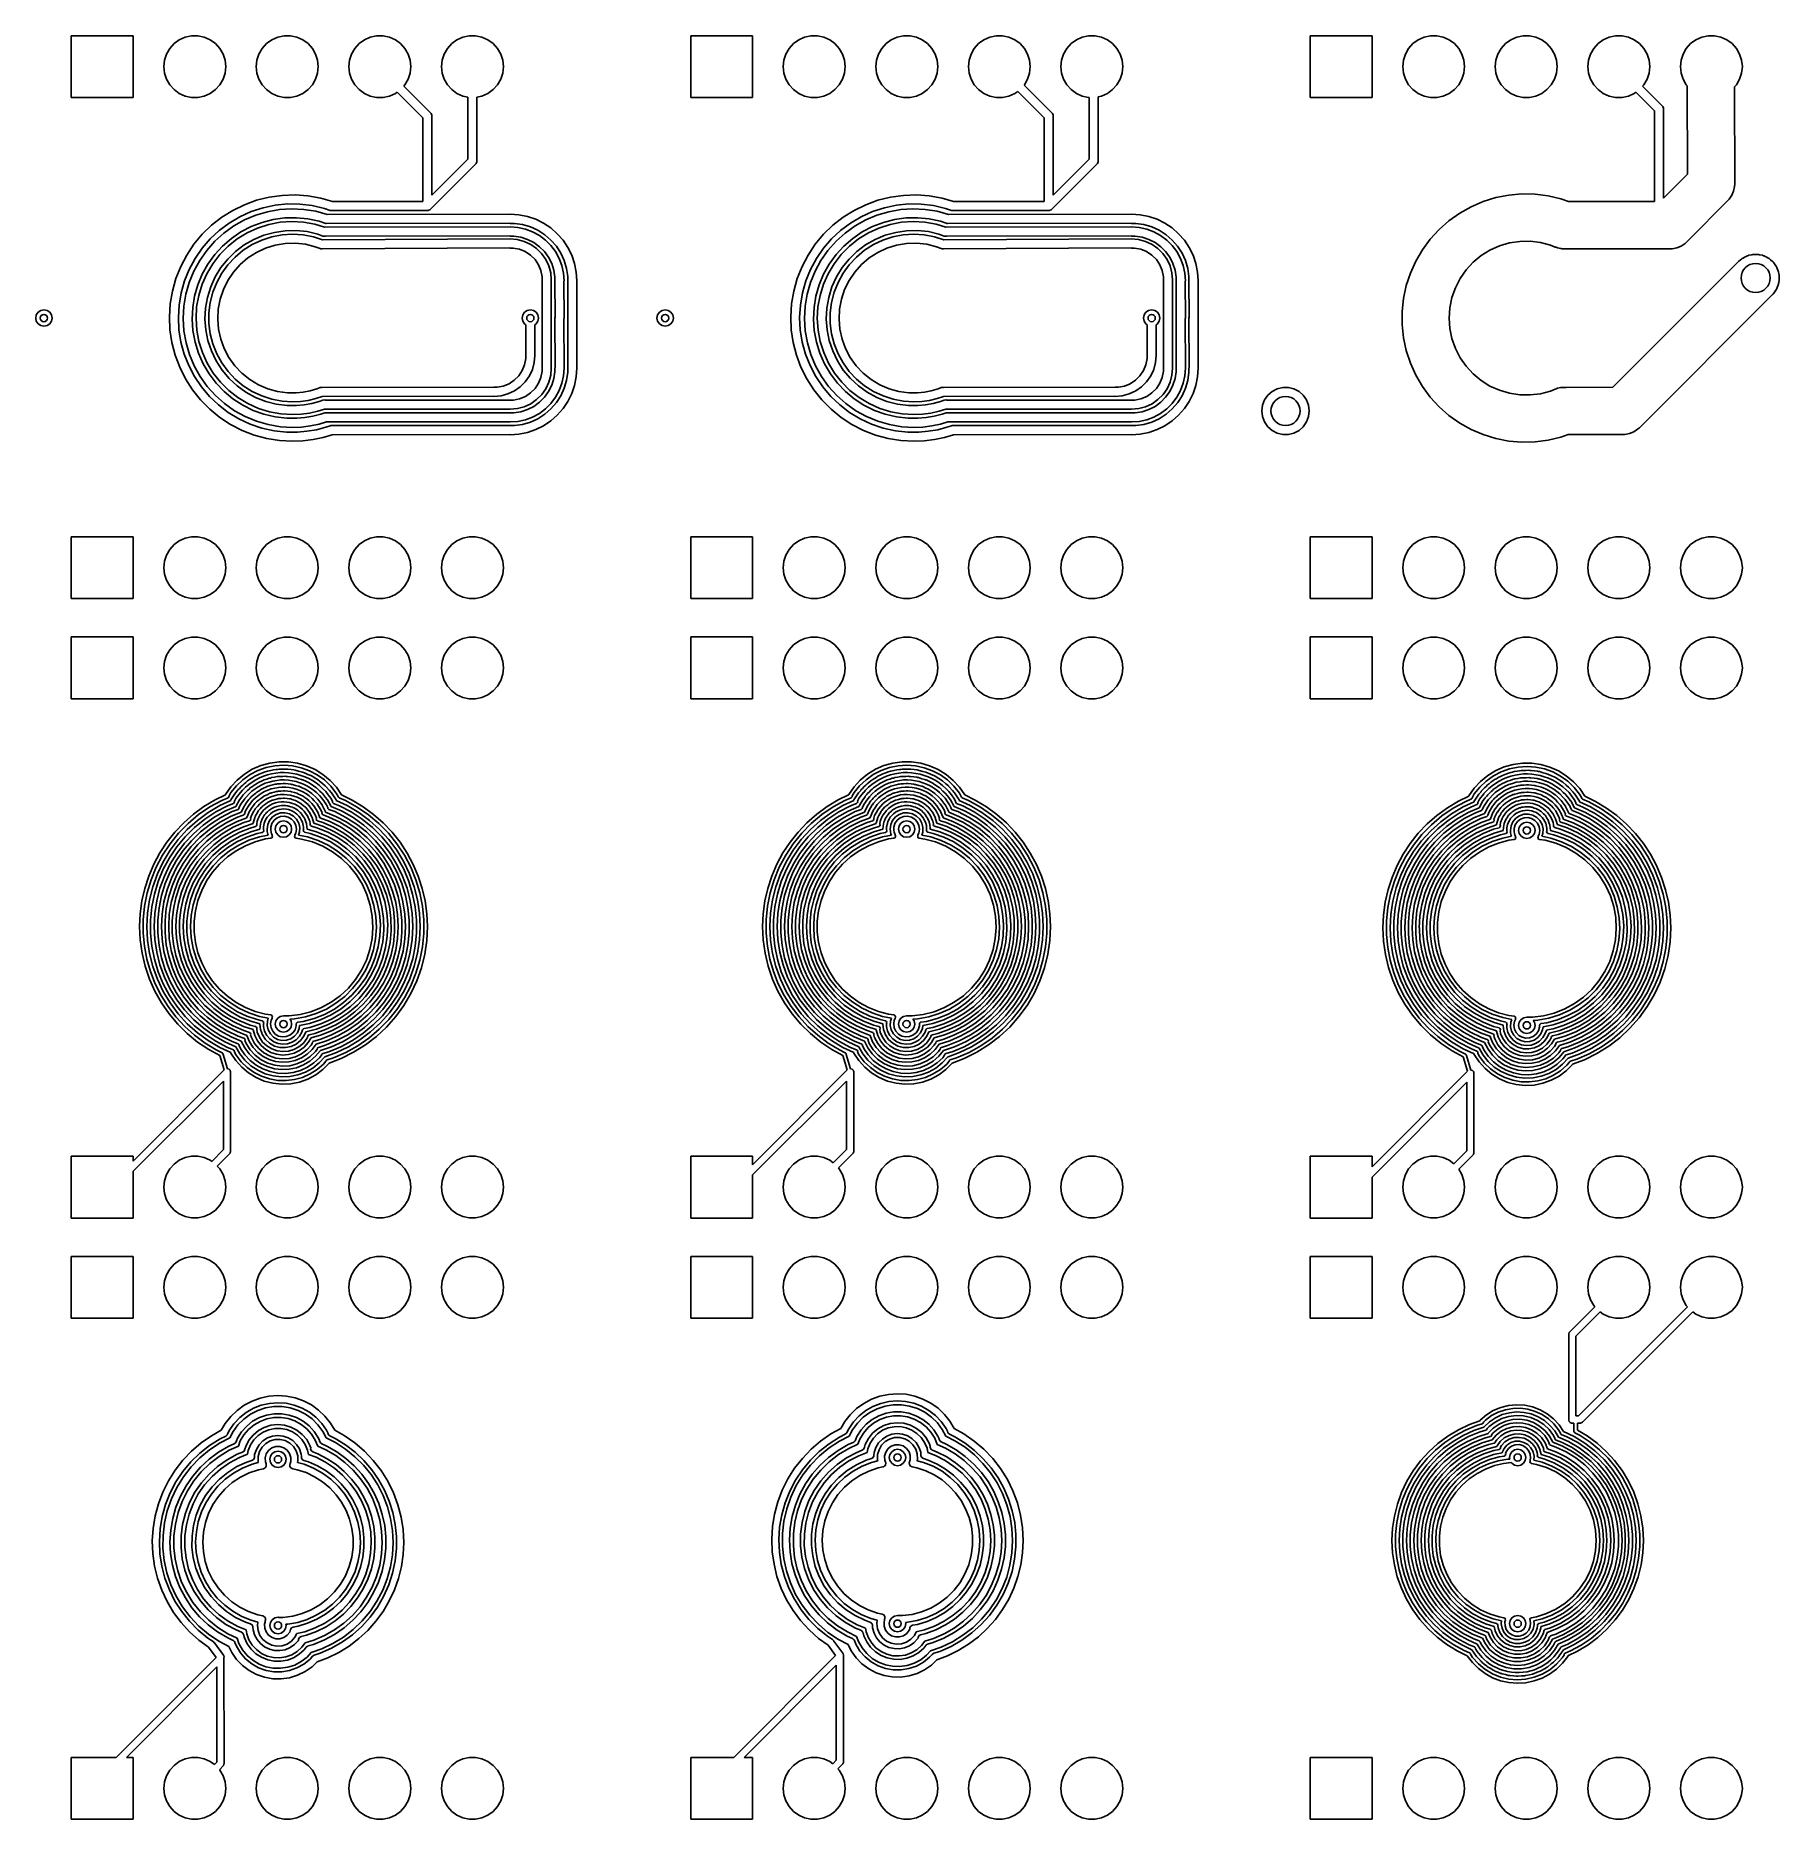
# Model space of a CAD drawing. Extents: x 108.1 to 155.9, y -81.1 to -32.1.
import ezdxf

# ---------------------------------------------------------------- set-up
doc = ezdxf.new("R2010")
doc.units = 0
doc.layers.add('BLACK', color=7, linetype='CONTINUOUS')

msp = doc.modelspace()

# ---------------------------------------------------------------- linework, layer by layer
at = {"layer": 'BLACK', "linetype": 'CONTINUOUS'}
for p, q in [((109.075, -33.85), (109.075, -32.15)), ((109.075, -32.15), (110.775, -32.15)), ((110.775, -32.15), (110.775, -33.85)), ((111.896239, -32.368327), (112.04, -32.263878)), ((112.04, -32.263878), (112.202336, -32.191602)), ((112.202336, -32.191602), (112.376151, -32.154656)), ((112.376151, -32.154656), (112.553849, -32.154656)), ((112.553849, -32.154656), (112.727664, -32.191602)), ((112.727664, -32.191602), (112.89, -32.263878)), ((112.89, -32.263878), (113.033761, -32.368327)), ((114.436239, -32.368327), (114.58, -32.263878)), ((114.58, -32.263878), (114.742336, -32.191602)), ((114.742336, -32.191602), (114.916151, -32.154656)), ((114.916151, -32.154656), (115.093849, -32.154656)), ((115.093849, -32.154656), (115.267664, -32.191602)), ((115.267664, -32.191602), (115.43, -32.263878)), ((115.43, -32.263878), (115.573761, -32.368327)), ((116.976239, -32.368327), (117.12, -32.263878)), ((117.12, -32.263878), (117.282336, -32.191602)), ((117.282336, -32.191602), (117.456151, -32.154656)), ((117.456151, -32.154656), (117.633849, -32.154656)), ((117.633849, -32.154656), (117.807664, -32.191602)), ((117.807664, -32.191602), (117.97, -32.263878)), ((117.97, -32.263878), (118.113761, -32.368327)), ((119.516239, -32.368327), (119.66, -32.263878)), ((119.66, -32.263878), (119.822336, -32.191602)), ((119.822336, -32.191602), (119.996151, -32.154656)), ((119.996151, -32.154656), (120.173849, -32.154656)), ((120.173849, -32.154656), (120.347664, -32.191602)), ((120.347664, -32.191602), (120.51, -32.263878)), ((120.51, -32.263878), (120.653761, -32.368327)), ((126.075, -33.85), (126.075, -32.15)), ((126.075, -32.15), (127.775, -32.15)), ((127.775, -32.15), (127.775, -33.85)), ((128.896239, -32.368327), (129.04, -32.263878)), ((129.04, -32.263878), (129.202336, -32.191602)), ((129.202336, -32.191602), (129.376151, -32.154656)), ((129.376151, -32.154656), (129.553849, -32.154656)), ((129.553849, -32.154656), (129.727664, -32.191602)), ((129.727664, -32.191602), (129.89, -32.263878)), ((129.89, -32.263878), (130.033761, -32.368327)), ((131.436239, -32.368327), (131.58, -32.263878)), ((131.58, -32.263878), (131.742336, -32.191602)), ((131.742336, -32.191602), (131.916151, -32.154656)), ((131.916151, -32.154656), (132.093849, -32.154656)), ((132.093849, -32.154656), (132.267664, -32.191602)), ((132.267664, -32.191602), (132.43, -32.263878)), ((132.43, -32.263878), (132.573761, -32.368327)), ((133.976239, -32.368327), (134.12, -32.263878)), ((134.12, -32.263878), (134.282336, -32.191602)), ((134.282336, -32.191602), (134.456151, -32.154656)), ((134.456151, -32.154656), (134.633849, -32.154656)), ((134.633849, -32.154656), (134.807664, -32.191602)), ((134.807664, -32.191602), (134.97, -32.263878)), ((134.97, -32.263878), (135.113761, -32.368327)), ((136.516239, -32.368327), (136.66, -32.263878)), ((136.66, -32.263878), (136.822336, -32.191602)), ((136.822336, -32.191602), (136.996151, -32.154656)), ((136.996151, -32.154656), (137.173849, -32.154656)), ((137.173849, -32.154656), (137.347664, -32.191602)), ((137.347664, -32.191602), (137.51, -32.263878)), ((137.51, -32.263878), (137.653761, -32.368327)), ((143.075, -33.85), (143.075, -32.15)), ((143.075, -32.15), (144.775, -32.15)), ((144.775, -32.15), (144.775, -33.85)), ((145.896239, -32.368327), (146.04, -32.263878)), ((146.04, -32.263878), (146.202336, -32.191602)), ((146.202336, -32.191602), (146.376151, -32.154656)), ((146.376151, -32.154656), (146.553849, -32.154656)), ((146.553849, -32.154656), (146.727664, -32.191602)), ((146.727664, -32.191602), (146.89, -32.263878)), ((146.89, -32.263878), (147.033761, -32.368327)), ((148.436239, -32.368327), (148.58, -32.263878)), ((148.58, -32.263878), (148.742336, -32.191602)), ((148.742336, -32.191602), (148.916151, -32.154656)), ((148.916151, -32.154656), (149.093849, -32.154656)), ((149.093849, -32.154656), (149.267664, -32.191602)), ((149.267664, -32.191602), (149.43, -32.263878)), ((149.43, -32.263878), (149.573761, -32.368327)), ((150.976239, -32.368327), (151.12, -32.263878)), ((151.12, -32.263878), (151.282336, -32.191602)), ((151.282336, -32.191602), (151.456151, -32.154656)), ((151.456151, -32.154656), (151.633849, -32.154656)), ((151.633849, -32.154656), (151.807664, -32.191602)), ((151.807664, -32.191602), (151.97, -32.263878)), ((151.97, -32.263878), (152.113761, -32.368327)), ((153.516239, -32.368327), (153.66, -32.263878)), ((153.66, -32.263878), (153.822336, -32.191602)), ((153.822336, -32.191602), (153.996151, -32.154656)), ((153.996151, -32.154656), (154.173849, -32.154656)), ((154.173849, -32.154656), (154.347664, -32.191602)), ((154.347664, -32.191602), (154.51, -32.263878)), ((154.51, -32.263878), (154.653761, -32.368327)), ((111.633575, -32.823275), (111.688486, -32.654274)), ((111.688486, -32.654274), (111.777336, -32.500383)), ((111.777336, -32.500383), (111.896239, -32.368327)), ((113.033761, -32.368327), (113.152664, -32.500383)), ((113.152664, -32.500383), (113.241514, -32.654274)), ((113.241514, -32.654274), (113.296425, -32.823275)), ((114.173575, -32.823275), (114.228486, -32.654274)), ((114.228486, -32.654274), (114.317336, -32.500383)), ((114.317336, -32.500383), (114.436239, -32.368327)), ((115.573761, -32.368327), (115.692664, -32.500383)), ((115.692664, -32.500383), (115.781514, -32.654274)), ((115.781514, -32.654274), (115.836425, -32.823275)), ((116.713575, -32.823275), (116.768486, -32.654274)), ((116.768486, -32.654274), (116.857336, -32.500383)), ((116.857336, -32.500383), (116.976239, -32.368327)), ((118.113761, -32.368327), (118.232664, -32.500383)), ((118.232664, -32.500383), (118.321514, -32.654274)), ((118.321514, -32.654274), (118.376425, -32.823275)), ((119.253575, -32.823275), (119.308486, -32.654274)), ((119.308486, -32.654274), (119.397336, -32.500383)), ((119.397336, -32.500383), (119.516239, -32.368327)), ((120.653761, -32.368327), (120.772664, -32.500383)), ((120.772664, -32.500383), (120.861514, -32.654274)), ((120.861514, -32.654274), (120.916425, -32.823275)), ((128.633575, -32.823275), (128.688486, -32.654274)), ((128.688486, -32.654274), (128.777336, -32.500383)), ((128.777336, -32.500383), (128.896239, -32.368327)), ((130.033761, -32.368327), (130.152664, -32.500383)), ((130.152664, -32.500383), (130.241514, -32.654274)), ((130.241514, -32.654274), (130.296425, -32.823275)), ((131.173575, -32.823275), (131.228486, -32.654274)), ((131.228486, -32.654274), (131.317336, -32.500383)), ((131.317336, -32.500383), (131.436239, -32.368327)), ((132.573761, -32.368327), (132.692664, -32.500383)), ((132.692664, -32.500383), (132.781514, -32.654274)), ((132.781514, -32.654274), (132.836425, -32.823275)), ((133.713575, -32.823275), (133.768486, -32.654274)), ((133.768486, -32.654274), (133.857336, -32.500383)), ((133.857336, -32.500383), (133.976239, -32.368327)), ((135.113761, -32.368327), (135.232664, -32.500383)), ((135.232664, -32.500383), (135.321514, -32.654274)), ((135.321514, -32.654274), (135.376425, -32.823275)), ((136.253575, -32.823275), (136.308486, -32.654274)), ((136.308486, -32.654274), (136.397336, -32.500383)), ((136.397336, -32.500383), (136.516239, -32.368327)), ((137.653761, -32.368327), (137.772664, -32.500383)), ((137.772664, -32.500383), (137.861514, -32.654274)), ((137.861514, -32.654274), (137.916425, -32.823275)), ((145.633575, -32.823275), (145.688486, -32.654274)), ((145.688486, -32.654274), (145.777336, -32.500383)), ((145.777336, -32.500383), (145.896239, -32.368327)), ((147.033761, -32.368327), (147.152664, -32.500383)), ((147.152664, -32.500383), (147.241514, -32.654274)), ((147.241514, -32.654274), (147.296425, -32.823275)), ((148.173575, -32.823275), (148.228486, -32.654274)), ((148.228486, -32.654274), (148.317336, -32.500383)), ((148.317336, -32.500383), (148.436239, -32.368327)), ((149.573761, -32.368327), (149.692664, -32.500383)), ((149.692664, -32.500383), (149.781514, -32.654274)), ((149.781514, -32.654274), (149.836425, -32.823275)), ((150.713575, -32.823275), (150.768486, -32.654274)), ((150.768486, -32.654274), (150.857336, -32.500383)), ((150.857336, -32.500383), (150.976239, -32.368327)), ((152.113761, -32.368327), (152.232664, -32.500383)), ((152.232664, -32.500383), (152.321514, -32.654274)), ((152.321514, -32.654274), (152.376425, -32.823275)), ((153.253575, -32.823275), (153.308486, -32.654274)), ((153.308486, -32.654274), (153.397336, -32.500383)), ((153.397336, -32.500383), (153.516239, -32.368327)), ((154.653761, -32.368327), (154.772664, -32.500383)), ((154.772664, -32.500383), (154.861514, -32.654274)), ((154.861514, -32.654274), (154.916425, -32.823275)), ((111.615, -33), (111.633575, -32.823275)), ((111.633575, -33.176725), (111.615, -33)), ((111.688486, -33.345726), (111.633575, -33.176725)), ((113.296425, -33.176725), (113.241514, -33.345726)), ((113.296425, -32.823275), (113.315, -33)), ((113.315, -33), (113.296425, -33.176725)), ((114.155, -33), (114.173575, -32.823275)), ((114.173575, -33.176725), (114.155, -33)), ((114.228486, -33.345726), (114.173575, -33.176725)), ((115.836425, -33.176725), (115.781514, -33.345726)), ((115.836425, -32.823275), (115.855, -33)), ((115.855, -33), (115.836425, -33.176725)), ((116.695, -33), (116.713575, -32.823275)), ((116.713575, -33.176725), (116.695, -33)), ((116.768486, -33.345726), (116.713575, -33.176725)), ((118.376425, -33.176725), (118.321514, -33.345726)), ((118.376425, -32.823275), (118.395, -33)), ((118.395, -33), (118.376425, -33.176725)), ((119.235, -33), (119.253575, -32.823275)), ((119.253575, -33.176725), (119.235, -33)), ((119.308486, -33.345726), (119.253575, -33.176725)), ((120.916425, -33.176725), (120.861514, -33.345726)), ((120.916425, -32.823275), (120.935, -33)), ((120.935, -33), (120.916425, -33.176725)), ((128.615, -33), (128.633575, -32.823275)), ((128.633575, -33.176725), (128.615, -33)), ((128.688486, -33.345726), (128.633575, -33.176725)), ((130.296425, -33.176725), (130.241514, -33.345726)), ((130.296425, -32.823275), (130.315, -33)), ((130.315, -33), (130.296425, -33.176725)), ((131.155, -33), (131.173575, -32.823275)), ((131.173575, -33.176725), (131.155, -33)), ((131.228486, -33.345726), (131.173575, -33.176725)), ((132.836425, -33.176725), (132.781514, -33.345726)), ((132.836425, -32.823275), (132.855, -33)), ((132.855, -33), (132.836425, -33.176725)), ((133.695, -33), (133.713575, -32.823275)), ((133.713575, -33.176725), (133.695, -33)), ((133.768486, -33.345726), (133.713575, -33.176725)), ((135.376425, -33.176725), (135.321514, -33.345726)), ((135.376425, -32.823275), (135.395, -33)), ((135.395, -33), (135.376425, -33.176725)), ((136.235, -33), (136.253575, -32.823275)), ((136.253575, -33.176725), (136.235, -33)), ((136.308486, -33.345726), (136.253575, -33.176725)), ((137.916425, -33.176725), (137.861514, -33.345726)), ((137.916425, -32.823275), (137.935, -33)), ((137.935, -33), (137.916425, -33.176725)), ((145.615, -33), (145.633575, -32.823275)), ((145.633575, -33.176725), (145.615, -33)), ((145.688486, -33.345726), (145.633575, -33.176725)), ((147.296425, -33.176725), (147.241514, -33.345726)), ((147.296425, -32.823275), (147.315, -33)), ((147.315, -33), (147.296425, -33.176725)), ((148.155, -33), (148.173575, -32.823275)), ((148.173575, -33.176725), (148.155, -33)), ((148.228486, -33.345726), (148.173575, -33.176725)), ((149.836425, -33.176725), (149.781514, -33.345726)), ((149.836425, -32.823275), (149.855, -33)), ((149.855, -33), (149.836425, -33.176725)), ((150.695, -33), (150.713575, -32.823275)), ((150.713575, -33.176725), (150.695, -33)), ((150.768486, -33.345726), (150.713575, -33.176725)), ((152.376425, -33.176725), (152.321514, -33.345726)), ((152.376425, -32.823275), (152.395, -33)), ((152.395, -33), (152.376425, -33.176725)), ((153.235, -33), (153.253575, -32.823275)), ((153.253575, -33.176725), (153.235, -33)), ((153.308486, -33.345726), (153.253575, -33.176725)), ((154.916425, -33.176725), (154.861514, -33.345726)), ((154.916425, -32.823275), (154.935, -33)), ((154.935, -33), (154.916425, -33.176725)), ((111.777336, -33.499617), (111.688486, -33.345726)), ((111.896239, -33.631673), (111.777336, -33.499617)), ((112.04, -33.736122), (111.896239, -33.631673)), ((112.202336, -33.808398), (112.04, -33.736122)), ((112.89, -33.736122), (112.727664, -33.808398)), ((113.033761, -33.631673), (112.89, -33.736122)), ((113.152664, -33.499617), (113.033761, -33.631673)), ((113.241514, -33.345726), (113.152664, -33.499617)), ((114.317336, -33.499617), (114.228486, -33.345726)), ((114.436239, -33.631673), (114.317336, -33.499617)), ((114.58, -33.736122), (114.436239, -33.631673)), ((114.742336, -33.808398), (114.58, -33.736122)), ((115.43, -33.736122), (115.267664, -33.808398)), ((115.573761, -33.631673), (115.43, -33.736122)), ((115.692664, -33.499617), (115.573761, -33.631673)), ((115.781514, -33.345726), (115.692664, -33.499617)), ((116.857336, -33.499617), (116.768486, -33.345726)), ((116.976239, -33.631673), (116.857336, -33.499617)), ((117.12, -33.736122), (116.976239, -33.631673)), ((117.282336, -33.808398), (117.12, -33.736122)), ((117.97, -33.736122), (117.807664, -33.808398)), ((118.019688, -33.70002), (117.97, -33.736122)), ((118.725046, -34.403569), (118.019688, -33.70002)), ((118.232664, -33.499617), (118.20274, -33.532851)), ((118.20274, -33.532851), (118.938389, -34.266612)), ((118.321514, -33.345726), (118.232664, -33.499617)), ((119.397336, -33.499617), (119.308486, -33.345726)), ((119.516239, -33.631673), (119.397336, -33.499617)), ((119.66, -33.736122), (119.516239, -33.631673)), ((119.822336, -33.808398), (119.66, -33.736122)), ((120.51, -33.736122), (120.347664, -33.808398)), ((120.653761, -33.631673), (120.51, -33.736122)), ((120.772664, -33.499617), (120.653761, -33.631673)), ((120.861514, -33.345726), (120.772664, -33.499617)), ((128.777336, -33.499617), (128.688486, -33.345726)), ((128.896239, -33.631673), (128.777336, -33.499617)), ((129.04, -33.736122), (128.896239, -33.631673)), ((129.202336, -33.808398), (129.04, -33.736122)), ((129.89, -33.736122), (129.727664, -33.808398)), ((130.033761, -33.631673), (129.89, -33.736122)), ((130.152664, -33.499617), (130.033761, -33.631673)), ((130.241514, -33.345726), (130.152664, -33.499617)), ((131.317336, -33.499617), (131.228486, -33.345726)), ((131.436239, -33.631673), (131.317336, -33.499617)), ((131.58, -33.736122), (131.436239, -33.631673)), ((131.742336, -33.808398), (131.58, -33.736122)), ((132.43, -33.736122), (132.267664, -33.808398)), ((132.573761, -33.631673), (132.43, -33.736122)), ((132.692664, -33.499617), (132.573761, -33.631673)), ((132.781514, -33.345726), (132.692664, -33.499617)), ((133.857336, -33.499617), (133.768486, -33.345726)), ((133.976239, -33.631673), (133.857336, -33.499617)), ((134.12, -33.736122), (133.976239, -33.631673)), ((134.282336, -33.808398), (134.12, -33.736122)), ((134.97, -33.736122), (134.807664, -33.808398)), ((135.048617, -33.679002), (134.97, -33.736122)), ((135.775046, -34.403569), (135.048617, -33.679002)), ((135.232664, -33.499617), (135.226397, -33.506576)), ((135.226397, -33.506576), (135.988389, -34.266612)), ((135.321514, -33.345726), (135.232664, -33.499617)), ((136.397336, -33.499617), (136.308486, -33.345726)), ((136.516239, -33.631673), (136.397336, -33.499617)), ((136.66, -33.736122), (136.516239, -33.631673)), ((136.822336, -33.808398), (136.66, -33.736122)), ((137.51, -33.736122), (137.347664, -33.808398)), ((137.653761, -33.631673), (137.51, -33.736122)), ((137.772664, -33.499617), (137.653761, -33.631673)), ((137.861514, -33.345726), (137.772664, -33.499617)), ((145.777336, -33.499617), (145.688486, -33.345726)), ((145.896239, -33.631673), (145.777336, -33.499617)), ((146.04, -33.736122), (145.896239, -33.631673)), ((146.202336, -33.808398), (146.04, -33.736122)), ((146.89, -33.736122), (146.727664, -33.808398)), ((147.033761, -33.631673), (146.89, -33.736122)), ((147.152664, -33.499617), (147.033761, -33.631673)), ((147.241514, -33.345726), (147.152664, -33.499617)), ((148.317336, -33.499617), (148.228486, -33.345726)), ((148.436239, -33.631673), (148.317336, -33.499617)), ((148.58, -33.736122), (148.436239, -33.631673)), ((148.742336, -33.808398), (148.58, -33.736122)), ((149.43, -33.736122), (149.267664, -33.808398)), ((149.573761, -33.631673), (149.43, -33.736122)), ((149.692664, -33.499617), (149.573761, -33.631673)), ((149.781514, -33.345726), (149.692664, -33.499617)), ((150.857336, -33.499617), (150.768486, -33.345726)), ((150.976239, -33.631673), (150.857336, -33.499617)), ((151.12, -33.736122), (150.976239, -33.631673)), ((151.282336, -33.808398), (151.12, -33.736122)), ((151.97, -33.736122), (151.807664, -33.808398)), ((152.014045, -33.704121), (151.97, -33.736122)), ((152.52504, -34.213585), (152.014045, -33.704121)), ((152.232664, -33.499617), (152.198129, -33.537971)), ((152.198129, -33.537971), (152.738388, -34.076612)), ((152.321514, -33.345726), (152.232664, -33.499617)), ((153.397336, -33.499617), (153.308486, -33.345726)), ((153.425464, -33.530857), (153.397336, -33.499617)), ((153.427806, -35.953665), (153.425464, -33.530857)), ((154.772664, -33.499617), (154.72242, -33.555418)), ((154.72242, -33.555418), (154.725, -36.225)), ((154.861514, -33.345726), (154.772664, -33.499617)), ((110.775, -33.85), (109.075, -33.85)), ((112.376151, -33.845344), (112.202336, -33.808398)), ((112.553849, -33.845344), (112.376151, -33.845344)), ((112.727664, -33.808398), (112.553849, -33.845344)), ((114.916151, -33.845344), (114.742336, -33.808398)), ((115.093849, -33.845344), (114.916151, -33.845344)), ((115.267664, -33.808398), (115.093849, -33.845344)), ((117.456151, -33.845344), (117.282336, -33.808398)), ((117.633849, -33.845344), (117.456151, -33.845344)), ((117.807664, -33.808398), (117.633849, -33.845344)), ((119.960737, -33.837816), (119.822336, -33.808398)), ((119.962328, -35.535987), (119.960737, -33.837816)), ((120.347664, -33.808398), (120.208358, -33.838008)), ((120.208358, -33.838008), (120.21, -35.59)), ((127.775, -33.85), (126.075, -33.85)), ((129.376151, -33.845344), (129.202336, -33.808398)), ((129.553849, -33.845344), (129.376151, -33.845344)), ((129.727664, -33.808398), (129.553849, -33.845344)), ((131.916151, -33.845344), (131.742336, -33.808398)), ((132.093849, -33.845344), (131.916151, -33.845344)), ((132.267664, -33.808398), (132.093849, -33.845344)), ((134.456151, -33.845344), (134.282336, -33.808398)), ((134.633849, -33.845344), (134.456151, -33.845344)), ((134.807664, -33.808398), (134.633849, -33.845344)), ((136.996151, -33.845344), (136.822336, -33.808398)), ((137.010745, -33.845344), (136.996151, -33.845344)), ((137.012328, -35.535987), (137.010745, -33.845344)), ((137.347664, -33.808398), (137.258348, -33.827382)), ((137.258348, -33.827382), (137.26, -35.59)), ((144.775, -33.85), (143.075, -33.85)), ((146.376151, -33.845344), (146.202336, -33.808398)), ((146.553849, -33.845344), (146.376151, -33.845344)), ((146.727664, -33.808398), (146.553849, -33.845344)), ((148.916151, -33.845344), (148.742336, -33.808398)), ((149.093849, -33.845344), (148.916151, -33.845344)), ((149.267664, -33.808398), (149.093849, -33.845344)), ((151.456151, -33.845344), (151.282336, -33.808398)), ((151.633849, -33.845344), (151.456151, -33.845344)), ((151.807664, -33.808398), (151.633849, -33.845344)), ((152.527093, -36.700446), (152.52504, -34.213585)), ((152.738388, -34.076612), (152.753928, -34.095548)), ((152.753928, -34.095548), (152.753934, -34.095554)), ((152.753934, -34.095554), (152.772598, -34.140614)), ((152.772598, -34.140614), (152.774636, -36.609311)), ((118.727258, -36.700112), (118.725046, -34.403569)), ((118.938389, -34.266612), (118.953934, -34.285554)), ((118.953934, -34.285554), (118.972598, -34.330614)), ((118.972598, -34.330614), (118.974712, -36.526287)), ((135.777258, -36.700112), (135.775046, -34.403569)), ((135.988389, -34.266612), (136.003934, -34.285554)), ((136.003934, -34.285554), (136.022598, -34.330614)), ((136.022598, -34.330614), (136.024712, -36.526287)), ((120.188934, -35.659446), (118.938388, -36.913388)), ((118.974712, -36.526287), (119.962328, -35.535987)), ((120.207598, -35.614387), (120.188934, -35.659446)), ((120.21, -35.59), (120.207598, -35.614386)), ((120.207598, -35.614386), (120.207598, -35.614387)), ((137.238934, -35.659446), (135.988388, -36.913388)), ((136.024712, -36.526287), (137.012328, -35.535987)), ((137.257598, -35.614387), (137.238934, -35.659446)), ((137.26, -35.59), (137.257598, -35.614386)), ((137.257598, -35.614386), (137.257598, -35.614387)), ((152.774636, -36.609311), (153.427806, -35.953665)), ((113.829337, -36.78869), (114.163963, -36.667025)), ((114.163963, -36.667025), (114.50953, -36.581235)), ((114.50953, -36.581235), (114.862205, -36.532275)), ((114.862205, -36.532275), (115.218074, -36.520686)), ((115.218074, -36.520686), (115.573187, -36.546597)), ((115.573187, -36.546597), (115.923604, -36.609721)), ((115.923604, -36.609721), (116.241525, -36.702387)), ((116.241525, -36.702387), (118.727258, -36.700112)), ((130.879337, -36.78869), (131.213963, -36.667025)), ((131.213963, -36.667025), (131.55953, -36.581235)), ((131.55953, -36.581235), (131.912205, -36.532275)), ((131.912205, -36.532275), (132.268074, -36.520686)), ((132.268074, -36.520686), (132.623187, -36.546597)), ((132.623187, -36.546597), (132.973604, -36.609721)), ((132.973604, -36.609721), (133.291525, -36.702387)), ((133.291525, -36.702387), (135.777258, -36.700112)), ((147.494583, -36.842836), (147.826555, -36.700694)), ((147.826555, -36.700694), (148.171705, -36.594481)), ((148.171705, -36.594481), (148.526157, -36.525389)), ((148.526157, -36.525389), (148.88593, -36.494194)), ((148.88593, -36.494194), (149.246985, -36.501246)), ((149.246985, -36.501246), (149.605265, -36.546467)), ((149.605265, -36.546467), (149.956748, -36.629349)), ((149.956748, -36.629349), (150.166388, -36.702939)), ((150.166388, -36.702939), (152.527093, -36.700446)), ((154.577192, -36.63762), (153.409619, -37.809619)), ((154.577457, -36.637356), (154.577192, -36.63762)), ((154.648249, -36.531408), (154.577457, -36.637356)), ((154.697011, -36.413685), (154.648249, -36.531408)), ((154.72187, -36.288711), (154.697011, -36.413685)), ((154.725, -36.225), (154.72187, -36.288711)), ((112.927394, -37.353547), (113.207603, -37.133867)), ((113.207603, -37.133867), (113.509367, -36.944882)), ((113.705791, -37.117922), (113.412538, -37.290991)), ((113.509367, -36.944882), (113.829337, -36.78869)), ((114.016087, -36.977683), (113.705791, -37.117922)), ((113.828809, -37.206591), (114.13783, -37.075905)), ((114.339763, -36.871929), (114.016087, -36.977683)), ((114.13783, -37.075905), (114.459512, -36.980544)), ((114.621427, -37.196528), (114.313056, -37.275562)), ((114.673001, -36.801909), (114.339763, -36.871929)), ((114.459512, -36.980544), (114.78983, -36.921699)), ((114.936857, -37.153598), (114.621427, -37.196528)), ((115.011868, -36.768448), (114.673001, -36.801909)), ((114.78983, -36.921699), (115.124653, -36.900107)), ((115.255134, -37.147347), (114.936857, -37.153598)), ((115.352365, -36.771942), (115.011868, -36.768448)), ((115.124653, -36.900107), (115.459794, -36.916038)), ((115.572007, -37.177857), (115.255134, -37.147347)), ((115.690474, -36.812349), (115.352365, -36.771942)), ((115.459794, -36.916038), (115.791059, -36.969293)), ((115.883244, -37.244721), (115.572007, -37.177857)), ((116.022204, -36.889193), (115.690474, -36.812349)), ((115.791059, -36.969293), (116.098972, -37.05494)), ((116.182934, -36.945351), (116.022204, -36.889193)), ((116.098972, -37.05494), (121.124304, -37.050648)), ((116.199677, -36.947232), (116.182934, -36.945351)), ((116.200615, -36.947621), (116.199677, -36.947232)), ((116.220983, -36.949627), (116.200615, -36.947621)), ((116.238216, -36.951564), (116.220983, -36.949627)), ((116.242662, -36.950006), (116.238216, -36.951564)), ((118.874387, -36.947598), (116.242662, -36.950006)), ((118.893051, -36.939866), (118.874387, -36.947598)), ((118.919446, -36.928934), (118.893051, -36.939866)), ((118.919451, -36.928928), (118.919446, -36.928934)), ((118.938388, -36.913388), (118.919451, -36.928928)), ((121.124304, -37.050648), (121.362576, -37.066178)), ((121.362576, -37.066178), (121.596781, -37.112684)), ((121.596781, -37.112684), (121.822909, -37.18937)), ((121.822909, -37.18937), (122.037089, -37.294922)), ((129.977394, -37.353547), (130.257603, -37.133867)), ((130.257603, -37.133867), (130.559367, -36.944882)), ((130.755791, -37.117922), (130.462538, -37.290991)), ((130.559367, -36.944882), (130.879337, -36.78869)), ((131.066087, -36.977683), (130.755791, -37.117922)), ((130.878809, -37.206591), (131.18783, -37.075905)), ((131.389763, -36.871929), (131.066087, -36.977683)), ((131.18783, -37.075905), (131.509512, -36.980544)), ((131.671427, -37.196528), (131.363056, -37.275562)), ((131.723001, -36.801909), (131.389763, -36.871929)), ((131.509512, -36.980544), (131.83983, -36.921699)), ((131.986857, -37.153598), (131.671427, -37.196528)), ((132.061868, -36.768448), (131.723001, -36.801909)), ((131.83983, -36.921699), (132.174653, -36.900107)), ((132.305134, -37.147347), (131.986857, -37.153598)), ((132.402365, -36.771942), (132.061868, -36.768448)), ((132.174653, -36.900107), (132.509794, -36.916038)), ((132.622007, -37.177857), (132.305134, -37.147347)), ((132.740474, -36.812349), (132.402365, -36.771942)), ((132.509794, -36.916038), (132.841059, -36.969293)), ((132.933244, -37.244721), (132.622007, -37.177857)), ((133.072204, -36.889193), (132.740474, -36.812349)), ((132.841059, -36.969293), (133.148972, -37.05494)), ((133.232934, -36.945351), (133.072204, -36.889193)), ((133.148972, -37.05494), (138.174304, -37.050648)), ((133.249677, -36.947232), (133.232934, -36.945351)), ((133.250615, -36.947621), (133.249677, -36.947232)), ((133.270983, -36.949627), (133.250615, -36.947621)), ((133.288216, -36.951564), (133.270983, -36.949627)), ((133.292662, -36.950006), (133.288216, -36.951564)), ((135.924387, -36.947598), (133.292662, -36.950006)), ((135.943051, -36.939866), (135.924387, -36.947598)), ((135.969446, -36.928934), (135.943051, -36.939866)), ((135.969451, -36.928928), (135.969446, -36.928934)), ((135.988388, -36.913388), (135.969451, -36.928928)), ((138.174304, -37.050648), (138.412576, -37.066178)), ((138.412576, -37.066178), (138.646781, -37.112684)), ((138.646781, -37.112684), (138.872909, -37.18937)), ((138.872909, -37.18937), (139.087089, -37.294922)), ((146.884895, -37.228135), (147.179517, -37.019311)), ((147.179517, -37.019311), (147.494583, -36.842836)), ((112.443804, -37.874931), (112.671849, -37.601486)), ((112.671849, -37.601486), (112.927394, -37.353547)), ((113.139789, -37.494849), (112.890761, -37.72709)), ((113.01528, -37.792164), (113.264001, -37.566974)), ((113.412538, -37.290991), (113.139789, -37.494849)), ((113.264001, -37.566974), (113.536313, -37.370966)), ((113.733814, -37.537254), (113.47068, -37.716417)), ((113.536313, -37.370966), (113.828809, -37.206591)), ((113.629669, -37.729494), (113.901614, -37.562473)), ((114.015862, -37.389645), (113.733814, -37.537254)), ((113.901614, -37.562473), (114.191665, -37.429353)), ((114.313056, -37.275562), (114.015862, -37.389645)), ((114.362937, -37.627704), (114.086196, -37.743354)), ((114.191665, -37.429353), (114.495615, -37.332067)), ((114.302055, -37.762013), (114.576643, -37.672611)), ((114.651921, -37.547402), (114.362937, -37.627704)), ((114.495615, -37.332067), (114.809056, -37.272024)), ((114.576643, -37.672611), (114.860269, -37.618322)), ((114.948653, -37.503699), (114.651921, -37.547402)), ((114.809056, -37.272024), (115.127442, -37.250096)), ((114.860269, -37.618322), (115.148462, -37.600001)), ((115.248518, -37.497274), (114.948653, -37.503699)), ((115.127442, -37.250096), (115.446155, -37.266601)), ((115.148462, -37.600001), (115.436679, -37.617936)), ((115.546851, -37.528227), (115.248518, -37.497274)), ((115.436679, -37.617936), (115.720378, -37.671846)), ((115.446155, -37.266601), (115.760573, -37.321299)), ((115.839009, -37.596076), (115.546851, -37.528227)), ((115.720378, -37.671846), (115.968627, -37.752305)), ((115.760573, -37.321299), (116.029765, -37.402435)), ((115.979707, -37.647982), (115.839009, -37.596076)), ((116.033948, -37.295938), (115.883244, -37.244721)), ((116.034878, -37.655116), (115.979707, -37.647982)), ((116.029765, -37.402435), (121.124989, -37.40001)), ((116.041396, -37.296706), (116.033948, -37.295938)), ((116.0502, -37.650035), (116.034878, -37.655116)), ((116.049788, -37.300179), (116.041396, -37.296706)), ((116.074175, -37.302572), (116.049788, -37.300179)), ((121.114538, -37.647624), (116.0502, -37.650035)), ((121.113948, -37.298266), (116.074175, -37.302572)), ((121.1244, -37.300648), (121.113948, -37.298266)), ((121.124991, -37.65001), (121.114538, -37.647624)), ((121.237072, -37.300607), (121.1244, -37.300648)), ((121.124989, -37.40001), (121.334904, -37.415022)), ((121.221401, -37.650009), (121.124991, -37.65001)), ((121.411846, -37.680172), (121.221401, -37.650009)), ((121.460133, -37.3326), (121.237072, -37.300607)), ((121.334904, -37.415022), (121.540546, -37.459756)), ((121.595229, -37.739755), (121.411846, -37.680172)), ((121.676369, -37.396021), (121.460133, -37.3326)), ((121.540546, -37.459756), (121.737728, -37.5333)), ((121.881374, -37.489577), (121.676369, -37.396021)), ((121.737728, -37.5333), (121.922437, -37.634158)), ((122.070974, -37.611363), (121.881374, -37.489577)), ((121.922437, -37.634158), (122.090912, -37.760276)), ((122.037089, -37.294922), (122.235655, -37.427534)), ((122.241307, -37.758899), (122.070974, -37.611363)), ((122.235655, -37.427534), (122.415208, -37.584936)), ((122.415208, -37.584936), (122.572674, -37.764434)), ((129.493804, -37.874931), (129.721849, -37.601486)), ((129.721849, -37.601486), (129.977394, -37.353547)), ((130.189789, -37.494849), (129.940761, -37.72709)), ((130.06528, -37.792164), (130.314001, -37.566974)), ((130.462538, -37.290991), (130.189789, -37.494849)), ((130.314001, -37.566974), (130.586313, -37.370966)), ((130.783814, -37.537254), (130.52068, -37.716417)), ((130.586313, -37.370966), (130.878809, -37.206591)), ((130.679669, -37.729494), (130.951614, -37.562473)), ((131.065862, -37.389645), (130.783814, -37.537254)), ((130.951614, -37.562473), (131.241665, -37.429353)), ((131.363056, -37.275562), (131.065862, -37.389645)), ((131.412937, -37.627704), (131.136196, -37.743354)), ((131.241665, -37.429353), (131.545615, -37.332067)), ((131.352055, -37.762013), (131.626643, -37.672611)), ((131.701921, -37.547402), (131.412937, -37.627704)), ((131.545615, -37.332067), (131.859056, -37.272024)), ((131.626643, -37.672611), (131.910269, -37.618322)), ((131.998653, -37.503699), (131.701921, -37.547402)), ((131.859056, -37.272024), (132.177442, -37.250096)), ((131.910269, -37.618322), (132.198462, -37.600001)), ((132.298518, -37.497274), (131.998653, -37.503699)), ((132.177442, -37.250096), (132.496155, -37.266601)), ((132.198462, -37.600001), (132.486679, -37.617936)), ((132.596851, -37.528227), (132.298518, -37.497274)), ((132.486679, -37.617936), (132.770378, -37.671846)), ((132.496155, -37.266601), (132.810573, -37.321299)), ((132.889009, -37.596076), (132.596851, -37.528227)), ((132.770378, -37.671846), (133.018627, -37.752305)), ((132.810573, -37.321299), (133.079765, -37.402435)), ((133.029707, -37.647982), (132.889009, -37.596076)), ((133.083948, -37.295938), (132.933244, -37.244721)), ((133.084878, -37.655116), (133.029707, -37.647982)), ((133.079765, -37.402435), (138.174989, -37.40001)), ((133.091396, -37.296706), (133.083948, -37.295938)), ((133.1002, -37.650035), (133.084878, -37.655116)), ((133.099788, -37.300179), (133.091396, -37.296706)), ((133.124175, -37.302572), (133.099788, -37.300179)), ((138.164538, -37.647624), (133.1002, -37.650035)), ((138.163948, -37.298266), (133.124175, -37.302572)), ((138.1744, -37.300648), (138.163948, -37.298266)), ((138.174991, -37.65001), (138.164538, -37.647624)), ((138.287072, -37.300607), (138.1744, -37.300648)), ((138.174989, -37.40001), (138.384904, -37.415022)), ((138.271401, -37.650009), (138.174991, -37.65001)), ((138.461846, -37.680172), (138.271401, -37.650009)), ((138.510133, -37.3326), (138.287072, -37.300607)), ((138.384904, -37.415022), (138.590546, -37.459756)), ((138.645229, -37.739755), (138.461846, -37.680172)), ((138.726369, -37.396021), (138.510133, -37.3326)), ((138.590546, -37.459756), (138.787728, -37.5333)), ((138.931374, -37.489577), (138.726369, -37.396021)), ((138.787728, -37.5333), (138.972437, -37.634158)), ((139.120974, -37.611363), (138.931374, -37.489577)), ((138.972437, -37.634158), (139.140912, -37.760276)), ((139.087089, -37.294922), (139.285655, -37.427534)), ((139.291307, -37.758899), (139.120974, -37.611363)), ((139.285655, -37.427534), (139.465208, -37.584936)), ((139.465208, -37.584936), (139.622674, -37.764434)), ((146.369952, -37.733119), (146.614026, -37.466965)), ((146.614026, -37.466965), (146.884895, -37.228135)), ((112.080004, -38.485954), (112.24579, -38.170848)), ((112.24579, -38.170848), (112.443804, -37.874931)), ((112.668394, -37.984972), (112.475312, -38.265453)), ((112.600718, -38.318493), (112.79326, -38.04372)), ((112.890761, -37.72709), (112.668394, -37.984972)), ((112.79326, -38.04372), (113.01528, -37.792164)), ((113.014907, -38.159446), (112.828355, -38.417395)), ((112.960259, -38.407507), (113.155553, -38.155098)), ((113.229972, -37.924742), (113.014907, -38.159446)), ((113.155553, -38.155098), (113.379774, -37.927996)), ((113.47068, -37.716417), (113.229972, -37.924742)), ((113.586411, -38.072984), (113.37114, -38.281835)), ((113.379774, -37.927996), (113.629669, -37.729494)), ((113.57469, -38.224173), (113.797099, -38.039984)), ((113.826005, -37.892555), (113.586411, -38.072984)), ((113.797099, -38.039984), (114.040835, -37.885117)), ((114.086196, -37.743354), (113.826005, -37.892555)), ((114.159086, -38.09993), (113.925333, -38.250045)), ((114.040835, -37.885117), (114.302055, -37.762013)), ((114.410952, -37.982718), (114.159086, -38.09993)), ((114.676326, -37.900551), (114.410952, -37.982718)), ((114.950359, -37.854931), (114.676326, -37.900551)), ((115.22804, -37.846693), (114.950359, -37.854931)), ((115.504295, -37.875985), (115.22804, -37.846693)), ((115.774074, -37.942274), (115.504295, -37.875985)), ((115.903227, -37.993394), (115.774074, -37.942274)), ((115.922986, -37.996416), (115.903227, -37.993393)), ((115.903227, -37.993393), (115.903227, -37.993394)), ((115.926111, -37.997696), (115.922986, -37.996416)), ((115.939778, -37.998986), (115.926111, -37.997696)), ((115.958218, -38.001808), (115.939778, -37.998986)), ((115.964333, -37.999936), (115.958218, -38.001808)), ((121.110992, -37.97672), (115.964333, -37.999936)), ((115.968627, -37.752305), (121.120445, -37.729066)), ((121.121457, -37.979064), (121.110992, -37.97672)), ((121.120445, -37.729066), (121.316368, -37.745452)), ((121.20786, -37.978736), (121.121457, -37.979064)), ((121.377464, -38.011847), (121.20786, -37.978736)), ((121.316368, -37.745452), (121.506446, -37.795695)), ((121.537318, -38.077491), (121.377464, -38.011847)), ((121.506446, -37.795695), (121.684876, -37.878261)), ((121.681245, -38.173131), (121.537318, -38.077491)), ((121.767032, -37.827293), (121.595229, -37.739755)), ((121.803688, -38.295073), (121.681245, -38.173131)), ((121.684876, -37.878261), (121.846207, -37.990629)), ((121.923027, -37.940629), (121.767032, -37.827293)), ((121.846207, -37.990629), (121.985513, -38.129366)), ((122.059371, -38.076973), (121.923027, -37.940629)), ((121.985513, -38.129366), (122.09854, -38.290236)), ((122.172707, -38.232968), (122.059371, -38.076973)), ((122.090912, -37.760276), (122.239724, -37.909088)), ((122.239724, -37.909088), (122.365842, -38.077563)), ((122.388903, -37.92918), (122.241307, -37.758899)), ((122.365842, -38.077563), (122.4667, -38.262272)), ((122.510756, -38.118736), (122.388903, -37.92918)), ((122.604384, -38.323709), (122.510756, -38.118736)), ((122.572674, -37.764434), (122.705356, -37.962953)), ((122.705356, -37.962953), (122.810984, -38.177096)), ((122.810984, -38.177096), (122.887749, -38.403197)), ((129.130004, -38.485954), (129.29579, -38.170848)), ((129.29579, -38.170848), (129.493804, -37.874931)), ((129.718394, -37.984972), (129.525312, -38.265453)), ((129.650718, -38.318493), (129.84326, -38.04372)), ((129.940761, -37.72709), (129.718394, -37.984972)), ((129.84326, -38.04372), (130.06528, -37.792164)), ((130.064907, -38.159446), (129.878355, -38.417395)), ((130.010259, -38.407507), (130.205553, -38.155098)), ((130.279972, -37.924742), (130.064907, -38.159446)), ((130.205553, -38.155098), (130.429774, -37.927996)), ((130.52068, -37.716417), (130.279972, -37.924742)), ((130.636411, -38.072984), (130.42114, -38.281835)), ((130.429774, -37.927996), (130.679669, -37.729494)), ((130.62469, -38.224173), (130.847099, -38.039984)), ((130.876005, -37.892555), (130.636411, -38.072984)), ((130.847099, -38.039984), (131.090835, -37.885117)), ((131.136196, -37.743354), (130.876005, -37.892555)), ((131.209086, -38.09993), (130.975333, -38.250045)), ((131.090835, -37.885117), (131.352055, -37.762013)), ((131.460952, -37.982718), (131.209086, -38.09993)), ((131.726326, -37.900551), (131.460952, -37.982718)), ((132.000359, -37.854931), (131.726326, -37.900551)), ((132.27804, -37.846693), (132.000359, -37.854931)), ((132.554295, -37.875985), (132.27804, -37.846693)), ((132.824074, -37.942274), (132.554295, -37.875985)), ((132.953227, -37.993394), (132.824074, -37.942274)), ((132.972986, -37.996416), (132.953227, -37.993393)), ((132.953227, -37.993393), (132.953227, -37.993394)), ((132.976111, -37.997696), (132.972986, -37.996416)), ((132.989778, -37.998986), (132.976111, -37.997696)), ((133.008218, -38.001808), (132.989778, -37.998986)), ((133.014333, -37.999936), (133.008218, -38.001808)), ((138.160992, -37.97672), (133.014333, -37.999936)), ((133.018627, -37.752305), (138.170445, -37.729066)), ((138.171457, -37.979064), (138.160992, -37.97672)), ((138.170445, -37.729066), (138.366368, -37.745452)), ((138.25786, -37.978736), (138.171457, -37.979064)), ((138.427464, -38.011847), (138.25786, -37.978736)), ((138.366368, -37.745452), (138.556446, -37.795695)), ((138.587318, -38.077491), (138.427464, -38.011847)), ((138.556446, -37.795695), (138.734876, -37.878261)), ((138.731245, -38.173131), (138.587318, -38.077491)), ((138.817032, -37.827293), (138.645229, -37.739755)), ((138.853688, -38.295073), (138.731245, -38.173131)), ((138.734876, -37.878261), (138.896207, -37.990629)), ((138.973027, -37.940629), (138.817032, -37.827293)), ((138.896207, -37.990629), (139.035513, -38.129366)), ((139.109371, -38.076973), (138.973027, -37.940629)), ((139.035513, -38.129366), (139.14854, -38.290236)), ((139.222707, -38.232968), (139.109371, -38.076973)), ((139.140912, -37.760276), (139.289724, -37.909088)), ((139.289724, -37.909088), (139.415842, -38.077563)), ((139.438903, -37.92918), (139.291307, -37.758899)), ((139.415842, -38.077563), (139.5167, -38.262272)), ((139.560756, -38.118736), (139.438903, -37.92918)), ((139.654384, -38.323709), (139.560756, -38.118736)), ((139.622674, -37.764434), (139.755356, -37.962953)), ((139.755356, -37.962953), (139.860984, -38.177096)), ((139.860984, -38.177096), (139.937749, -38.403197)), ((145.97282, -38.335166), (146.155413, -38.023606)), ((146.155413, -38.023606), (146.369952, -37.733119)), ((148.008267, -38.0346), (147.765764, -38.185382)), ((148.268889, -37.917898), (148.008267, -38.0346)), ((148.542868, -37.837409), (148.268889, -37.917898)), ((148.825199, -37.794603), (148.542868, -37.837409)), ((149.110724, -37.790263), (148.825199, -37.794603)), ((149.394225, -37.824467), (149.110724, -37.790263)), ((149.670524, -37.896591), (149.394225, -37.824467)), ((149.802512, -37.951041), (149.670524, -37.896591)), ((149.802513, -37.951041), (149.802512, -37.951041)), ((149.828891, -37.95858), (149.802513, -37.951041)), ((149.861315, -37.972011), (149.828891, -37.95858)), ((149.909203, -37.981536), (149.861315, -37.972011)), ((149.942462, -37.991043), (149.909203, -37.981536)), ((149.962418, -37.992121), (149.942462, -37.991043)), ((149.986289, -37.99687), (149.962418, -37.992121)), ((150.05, -38), (149.986289, -37.99687)), ((153.013711, -37.99687), (150.05, -38)), ((153.138685, -37.972011), (153.013711, -37.99687)), ((153.256408, -37.923249), (153.138685, -37.972011)), ((153.362356, -37.852457), (153.256408, -37.923249)), ((153.409619, -37.809619), (153.362356, -37.852457)), ((155.087789, -38.187732), (155.111315, -38.177988)), ((155.111315, -38.177988), (155.194283, -38.161484)), ((155.194283, -38.161484), (155.221651, -38.154739)), ((155.221651, -38.154739), (155.228195, -38.154739)), ((155.228195, -38.154739), (155.236289, -38.153129)), ((155.236289, -38.153129), (155.363711, -38.153129)), ((155.363711, -38.153129), (155.371805, -38.154739)), ((155.371805, -38.154739), (155.378349, -38.154739)), ((155.378349, -38.154739), (155.405716, -38.161484)), ((155.405716, -38.161484), (155.488685, -38.177988)), ((155.488685, -38.177988), (155.512211, -38.187732)), ((111.948286, -38.816752), (112.080004, -38.485954)), ((112.313793, -38.565223), (112.185744, -38.880744)), ((112.313305, -38.923701), (112.440063, -38.613049)), ((112.475312, -38.265453), (112.313793, -38.565223)), ((112.440063, -38.613049), (112.600718, -38.318493)), ((112.828355, -38.417395), (112.672809, -38.695144)), ((112.796723, -38.681563), (112.960259, -38.407507)), ((113.183543, -38.51586), (113.026536, -38.771416)), ((113.068479, -38.921598), (113.207486, -38.668482)), ((113.37114, -38.281835), (113.183543, -38.51586)), ((113.207486, -38.668482), (113.377114, -38.434778)), ((113.528845, -38.637455), (113.373358, -38.86767)), ((113.377114, -38.434778), (113.57469, -38.224173)), ((113.713965, -38.430318), (113.528845, -38.637455)), ((113.925333, -38.250045), (113.713965, -38.430318)), ((121.899916, -38.438608), (121.803688, -38.295073)), ((121.966213, -38.598191), (121.899916, -38.438608)), ((122.000018, -38.767659), (121.966213, -38.598191)), ((122.09854, -38.290236), (122.181835, -38.468326)), ((122.260245, -38.404771), (122.172707, -38.232968)), ((122.181835, -38.468326), (122.232856, -38.658198)), ((122.232856, -38.658198), (122.250043, -38.854052)), ((122.319828, -38.588154), (122.260245, -38.404771)), ((122.349991, -38.778599), (122.319828, -38.588154)), ((122.4667, -38.262272), (122.540244, -38.459454)), ((122.540244, -38.459454), (122.584978, -38.665096)), ((122.584978, -38.665096), (122.59999, -38.875011)), ((122.667881, -38.539922), (122.604384, -38.323709)), ((122.699953, -38.762972), (122.667881, -38.539922)), ((122.887749, -38.403197), (122.934338, -38.637385)), ((122.934338, -38.637385), (122.949952, -38.875652)), ((128.998286, -38.816752), (129.130004, -38.485954)), ((129.363793, -38.565223), (129.235744, -38.880744)), ((129.363305, -38.923701), (129.490063, -38.613049)), ((129.525312, -38.265453), (129.363793, -38.565223)), ((129.490063, -38.613049), (129.650718, -38.318493)), ((129.878355, -38.417395), (129.722809, -38.695144)), ((129.846723, -38.681563), (130.010259, -38.407507)), ((130.233543, -38.51586), (130.076536, -38.771416)), ((130.118479, -38.921598), (130.257486, -38.668482)), ((130.42114, -38.281835), (130.233543, -38.51586)), ((130.257486, -38.668482), (130.427114, -38.434778)), ((130.578845, -38.637455), (130.423358, -38.86767)), ((130.427114, -38.434778), (130.62469, -38.224173)), ((130.763965, -38.430318), (130.578845, -38.637455)), ((130.975333, -38.250045), (130.763965, -38.430318)), ((138.949916, -38.438608), (138.853688, -38.295073)), ((139.016213, -38.598191), (138.949916, -38.438608)), ((139.050018, -38.767659), (139.016213, -38.598191)), ((139.14854, -38.290236), (139.231835, -38.468326)), ((139.310245, -38.404771), (139.222707, -38.232968)), ((139.231835, -38.468326), (139.282856, -38.658198)), ((139.282856, -38.658198), (139.300043, -38.854052)), ((139.369828, -38.588154), (139.310245, -38.404771)), ((139.399991, -38.778599), (139.369828, -38.588154)), ((139.5167, -38.262272), (139.590244, -38.459454)), ((139.590244, -38.459454), (139.634978, -38.665096)), ((139.634978, -38.665096), (139.64999, -38.875011)), ((139.717881, -38.539922), (139.654384, -38.323709)), ((139.749953, -38.762972), (139.717881, -38.539922)), ((139.937749, -38.403197), (139.984338, -38.637385)), ((139.984338, -38.637385), (139.999952, -38.875652)), ((145.711287, -39.007308), (145.824221, -38.664298)), ((145.824221, -38.664298), (145.97282, -38.335166)), ((147.352425, -38.577597), (147.18914, -38.811865)), ((147.545811, -38.36749), (147.352425, -38.577597)), ((147.765764, -38.185382), (147.545811, -38.36749)), ((151.384403, -41.800499), (154.840381, -38.34038)), ((154.840381, -38.34038), (154.887645, -38.297543)), ((154.887645, -38.297543), (154.913876, -38.280015)), ((154.913876, -38.280015), (154.930758, -38.26506)), ((154.930758, -38.26506), (154.956403, -38.2516)), ((154.956403, -38.2516), (154.993593, -38.226751)), ((154.993593, -38.226751), (155.041783, -38.206789)), ((155.041783, -38.206789), (155.069507, -38.192239)), ((155.069507, -38.192239), (155.087789, -38.187732)), ((155.512211, -38.187732), (155.530493, -38.192239)), ((155.530493, -38.192239), (155.558214, -38.206788)), ((155.558214, -38.206788), (155.606408, -38.226751)), ((155.606408, -38.226751), (155.643601, -38.251602)), ((155.643601, -38.251602), (155.669242, -38.26506)), ((155.669242, -38.26506), (155.68612, -38.280012)), ((155.68612, -38.280012), (155.712356, -38.297543)), ((155.712356, -38.297543), (155.762434, -38.347621)), ((155.762434, -38.347621), (155.786532, -38.36897)), ((155.786532, -38.36897), (155.792657, -38.377844)), ((155.792657, -38.377844), (155.802457, -38.387644)), ((155.802457, -38.387644), (155.873249, -38.493592)), ((155.873249, -38.493592), (155.874295, -38.496118)), ((155.874295, -38.496118), (155.875546, -38.49793)), ((155.875546, -38.49793), (155.88097, -38.512232)), ((155.88097, -38.512232), (155.922012, -38.611315)), ((155.922012, -38.611315), (155.925833, -38.630526)), ((155.925833, -38.630526), (155.931112, -38.644445)), ((155.931112, -38.644445), (155.935045, -38.676836)), ((111.792505, -39.510605), (111.852097, -39.15957)), ((111.852097, -39.15957), (111.948286, -38.816752)), ((112.185744, -38.880744), (112.092674, -39.208293)), ((112.222027, -39.246566), (112.313305, -38.923701)), ((112.550346, -38.988984), (112.462601, -39.294991)), ((112.672809, -38.695144), (112.550346, -38.988984)), ((112.573921, -39.278457), (112.667318, -38.97329)), ((112.667318, -38.97329), (112.796723, -38.681563)), ((112.902564, -39.04453), (112.813553, -39.330952)), ((113.026536, -38.771416), (112.902564, -39.04453)), ((112.962285, -39.190139), (113.068479, -38.921598)), ((113.250345, -39.116754), (113.162056, -39.380154)), ((113.373358, -38.86767), (113.250345, -39.116754)), ((122, -38.854057), (122.000042, -38.853621)), ((122.002294, -39.8767), (122, -38.854057)), ((122.000042, -38.853621), (122.000018, -38.767659)), ((122.25, -38.854052), (122.247675, -38.864237)), ((122.247675, -38.864237), (122.25, -39.9)), ((122.250043, -38.854052), (122.25, -38.854052)), ((122.34999, -38.875009), (122.349991, -38.778599)), ((122.35, -38.875009), (122.34999, -38.875009)), ((122.35, -38.87501), (122.35, -38.875009)), ((122.352292, -39.876721), (122.35, -38.87501)), ((122.6, -38.875011), (122.597677, -38.885188)), ((122.597677, -38.885188), (122.6, -39.9)), ((122.59999, -38.875011), (122.6, -38.875011)), ((122.699952, -38.875644), (122.699953, -38.762972)), ((122.7, -38.875644), (122.699952, -38.875644)), ((122.7, -38.875648), (122.7, -38.875644)), ((122.702292, -39.876722), (122.7, -38.875648)), ((122.95, -38.875652), (122.947677, -38.885827)), ((122.947677, -38.885827), (122.95, -39.9)), ((122.949952, -38.875652), (122.95, -38.875652)), ((128.842505, -39.510605), (128.902097, -39.15957)), ((128.902097, -39.15957), (128.998286, -38.816752)), ((129.235744, -38.880744), (129.142674, -39.208293)), ((129.272027, -39.246566), (129.363305, -38.923701)), ((129.600346, -38.988984), (129.512601, -39.294991)), ((129.722809, -38.695144), (129.600346, -38.988984)), ((129.623921, -39.278457), (129.717318, -38.97329)), ((129.717318, -38.97329), (129.846723, -38.681563)), ((129.952564, -39.04453), (129.863553, -39.330952)), ((130.076536, -38.771416), (129.952564, -39.04453)), ((130.012285, -39.190139), (130.118479, -38.921598)), ((130.300345, -39.116754), (130.212056, -39.380154)), ((130.423358, -38.86767), (130.300345, -39.116754)), ((139.05, -38.854057), (139.050042, -38.853621)), ((139.052294, -39.8767), (139.05, -38.854057)), ((139.050042, -38.853621), (139.050018, -38.767659)), ((139.3, -38.854052), (139.297675, -38.864237)), ((139.297675, -38.864237), (139.3, -39.9)), ((139.300043, -38.854052), (139.3, -38.854052)), ((139.39999, -38.875009), (139.399991, -38.778599)), ((139.4, -38.875009), (139.39999, -38.875009)), ((139.4, -38.87501), (139.4, -38.875009)), ((139.402292, -39.876721), (139.4, -38.87501)), ((139.65, -38.875011), (139.647677, -38.885188)), ((139.647677, -38.885188), (139.65, -39.9)), ((139.64999, -38.875011), (139.65, -38.875011)), ((139.749952, -38.875644), (139.749953, -38.762972)), ((139.75, -38.875644), (139.749952, -38.875644)), ((139.75, -38.875648), (139.75, -38.875644)), ((139.752292, -39.876722), (139.75, -38.875648)), ((140, -38.875652), (139.997677, -38.885827)), ((139.997677, -38.885827), (140, -39.9)), ((139.999952, -38.875652), (140, -38.875652)), ((145.635286, -39.360343), (145.711287, -39.007308)), ((147.058939, -39.066012), (146.964202, -39.335396)), ((147.18914, -38.811865), (147.058939, -39.066012)), ((155.873249, -39.106407), (155.802457, -39.212355)), ((155.874294, -39.103883), (155.873249, -39.106407)), ((155.875546, -39.10207), (155.874294, -39.103883)), ((155.880974, -39.087757), (155.875546, -39.10207)), ((155.922012, -38.988685), (155.880974, -39.087757)), ((155.925833, -38.969473), (155.922012, -38.988685)), ((155.931112, -38.955555), (155.925833, -38.969473)), ((155.935045, -38.923163), (155.931112, -38.955555)), ((155.935045, -38.676836), (155.946871, -38.736289)), ((155.946871, -38.863711), (155.935045, -38.923163)), ((155.946871, -38.736289), (155.946871, -38.77423)), ((155.946871, -38.77423), (155.95, -38.8)), ((155.95, -38.8), (155.946871, -38.825769)), ((155.946871, -38.825769), (155.946871, -38.863711)), ((111.770171, -39.865961), (111.792505, -39.510605)), ((112.035684, -39.544005), (112.015444, -39.883918)), ((112.092674, -39.208293), (112.035684, -39.544005)), ((112.150027, -39.912673), (112.167374, -39.577603)), ((112.167374, -39.577603), (112.222027, -39.246566)), ((112.410745, -39.609077), (112.395473, -39.927049)), ((112.462601, -39.294991), (112.410745, -39.609077)), ((112.500024, -39.911279), (112.517885, -39.592639)), ((112.517885, -39.592639), (112.573921, -39.278457)), ((112.76089, -39.626226), (112.745393, -39.925759)), ((112.813553, -39.330952), (112.76089, -39.626226)), ((112.854488, -39.75638), (112.890578, -39.469869)), ((112.890578, -39.469869), (112.962285, -39.190139)), ((113.162056, -39.380154), (113.110103, -39.653057)), ((128.820171, -39.865961), (128.842505, -39.510605)), ((129.085684, -39.544005), (129.065444, -39.883918)), ((129.142674, -39.208293), (129.085684, -39.544005)), ((129.200027, -39.912673), (129.217374, -39.577603)), ((129.217374, -39.577603), (129.272027, -39.246566)), ((129.460745, -39.609077), (129.445473, -39.927049)), ((129.512601, -39.294991), (129.460745, -39.609077)), ((129.550024, -39.911279), (129.567885, -39.592639)), ((129.567885, -39.592639), (129.623921, -39.278457)), ((129.81089, -39.626226), (129.795393, -39.925759)), ((129.863553, -39.330952), (129.81089, -39.626226)), ((129.904488, -39.75638), (129.940578, -39.469869)), ((129.940578, -39.469869), (130.012285, -39.190139)), ((130.212056, -39.380154), (130.160103, -39.653057)), ((145.597071, -39.719438), (145.635286, -39.360343)), ((146.906658, -39.615095), (146.887359, -39.9)), ((146.964202, -39.335396), (146.906658, -39.615095)), ((155.762841, -39.252017), (152.109619, -42.909619)), ((155.786532, -39.23103), (155.762841, -39.252017)), ((155.792633, -39.22219), (155.786532, -39.23103)), ((155.802457, -39.212355), (155.792633, -39.22219)), ((108.1, -39.9), (108.117127, -39.813896)), ((108.117127, -39.986104), (108.1, -39.9)), ((108.117127, -39.813896), (108.165901, -39.740901)), ((108.165901, -40.059099), (108.117127, -39.986104)), ((108.165901, -39.740901), (108.238896, -39.692127)), ((108.238896, -40.107873), (108.165901, -40.059099)), ((108.238896, -39.692127), (108.325, -39.675)), ((108.325, -40.125), (108.238896, -40.107873)), ((108.325, -39.675), (108.411104, -39.692127)), ((108.411104, -40.107873), (108.325, -40.125)), ((108.411104, -39.692127), (108.484099, -39.740901)), ((108.484099, -40.059099), (108.411104, -40.107873)), ((108.484099, -39.740901), (108.532873, -39.813896)), ((108.532873, -39.986104), (108.484099, -40.059099)), ((108.532873, -39.813896), (108.55, -39.9)), ((108.55, -39.9), (108.532873, -39.986104)), ((111.785344, -40.221695), (111.770171, -39.865961)), ((112.015444, -39.883918), (112.032195, -40.22402)), ((112.170204, -40.247585), (112.150027, -39.912673)), ((112.395473, -39.927049), (112.416987, -40.244659)), ((112.520597, -40.229755), (112.500024, -39.911279)), ((112.745393, -39.925759), (112.767303, -40.224891)), ((112.854585, -40.045155), (112.854488, -39.75638)), ((112.890866, -40.331642), (112.854585, -40.045155)), ((113.110103, -39.653057), (113.095436, -39.930473)), ((113.095436, -39.930473), (113.118324, -40.207333)), ((121.45, -39.9), (121.467127, -39.813896)), ((121.467127, -39.986104), (121.45, -39.9)), ((121.467127, -39.813896), (121.515901, -39.740901)), ((121.515901, -40.059099), (121.467127, -39.986104)), ((121.515901, -39.740901), (121.588896, -39.692127)), ((121.550416, -40.082161), (121.515901, -40.059099)), ((121.552322, -40.914822), (121.550416, -40.082161)), ((121.588896, -39.692127), (121.675, -39.675)), ((121.675, -39.675), (121.761104, -39.692127)), ((121.761104, -39.692127), (121.834099, -39.740901)), ((121.834099, -40.059099), (121.798073, -40.08317)), ((121.798073, -40.08317), (121.8, -40.925)), ((121.834099, -39.740901), (121.882873, -39.813896)), ((121.882873, -39.986104), (121.834099, -40.059099)), ((121.882873, -39.813896), (121.9, -39.9)), ((121.9, -39.9), (121.882873, -39.986104)), ((122, -39.9), (122.002294, -39.8767)), ((122.002342, -41.264728), (122, -39.9)), ((122.25, -39.9), (122.24768, -39.92355)), ((122.24768, -39.92355), (122.25, -41.274989)), ((122.35, -39.9), (122.352292, -39.876721)), ((122.352342, -41.264725), (122.35, -39.9)), ((122.6, -39.9), (122.59768, -39.92355)), ((122.59768, -39.92355), (122.599999, -41.274987)), ((122.7, -39.9), (122.702292, -39.876722)), ((122.702342, -41.264736), (122.7, -39.9)), ((122.95, -39.9), (122.94768, -39.92355)), ((122.94768, -39.92355), (122.95, -41.275)), ((125.15, -39.9), (125.167127, -39.813896)), ((125.167127, -39.986104), (125.15, -39.9)), ((125.167127, -39.813896), (125.215901, -39.740901)), ((125.215901, -40.059099), (125.167127, -39.986104)), ((125.215901, -39.740901), (125.288896, -39.692127)), ((125.288896, -40.107873), (125.215901, -40.059099)), ((125.288896, -39.692127), (125.375, -39.675)), ((125.375, -40.125), (125.288896, -40.107873)), ((125.375, -39.675), (125.461104, -39.692127)), ((125.461104, -40.107873), (125.375, -40.125)), ((125.461104, -39.692127), (125.534099, -39.740901)), ((125.534099, -40.059099), (125.461104, -40.107873)), ((125.534099, -39.740901), (125.582873, -39.813896)), ((125.582873, -39.986104), (125.534099, -40.059099)), ((125.582873, -39.813896), (125.6, -39.9)), ((125.6, -39.9), (125.582873, -39.986104)), ((128.835344, -40.221695), (128.820171, -39.865961)), ((129.065444, -39.883918), (129.082195, -40.22402)), ((129.220204, -40.247585), (129.200027, -39.912673)), ((129.445473, -39.927049), (129.466987, -40.244659)), ((129.570597, -40.229755), (129.550024, -39.911279)), ((129.795393, -39.925759), (129.817303, -40.224891)), ((129.904585, -40.045155), (129.904488, -39.75638)), ((129.940866, -40.331642), (129.904585, -40.045155)), ((130.160103, -39.653057), (130.145436, -39.930473)), ((130.145436, -39.930473), (130.168324, -40.207333)), ((138.5, -39.9), (138.517127, -39.813896)), ((138.517127, -39.986104), (138.5, -39.9)), ((138.517127, -39.813896), (138.565901, -39.740901)), ((138.565901, -40.059099), (138.517127, -39.986104)), ((138.565901, -39.740901), (138.638896, -39.692127)), ((138.600416, -40.082161), (138.565901, -40.059099)), ((138.602322, -40.914822), (138.600416, -40.082161)), ((138.638896, -39.692127), (138.725, -39.675)), ((138.725, -39.675), (138.811104, -39.692127)), ((138.811104, -39.692127), (138.884099, -39.740901)), ((138.884099, -40.059099), (138.848073, -40.08317)), ((138.848073, -40.08317), (138.85, -40.925)), ((138.884099, -39.740901), (138.932873, -39.813896)), ((138.932873, -39.986104), (138.884099, -40.059099)), ((138.932873, -39.813896), (138.95, -39.9)), ((138.95, -39.9), (138.932873, -39.986104)), ((139.05, -39.9), (139.052294, -39.8767)), ((139.052342, -41.264728), (139.05, -39.9)), ((139.3, -39.9), (139.29768, -39.92355)), ((139.29768, -39.92355), (139.3, -41.274989)), ((139.4, -39.9), (139.402292, -39.876721)), ((139.402342, -41.264725), (139.4, -39.9)), ((139.65, -39.9), (139.64768, -39.92355)), ((139.64768, -39.92355), (139.649999, -41.274987)), ((139.75, -39.9), (139.752292, -39.876722)), ((139.752342, -41.264736), (139.75, -39.9)), ((140, -39.9), (139.99768, -39.92355)), ((139.99768, -39.92355), (140, -41.275)), ((145.597071, -40.080562), (145.597071, -39.719438)), ((145.635286, -40.439657), (145.597071, -40.080562)), ((146.887359, -39.9), (146.906658, -40.184905)), ((111.837854, -40.573859), (111.785344, -40.221695)), ((111.927118, -40.918545), (111.837854, -40.573859)), ((112.032195, -40.22402), (112.085738, -40.560299)), ((112.085738, -40.560299), (112.175441, -40.888786)), ((112.227653, -40.578149), (112.170204, -40.247585)), ((112.321654, -40.900231), (112.227653, -40.578149)), ((112.416987, -40.244659), (112.475, -40.557667)), ((112.475, -40.557667), (112.568737, -40.861891)), ((112.579305, -40.543449), (112.520597, -40.229755)), ((112.675297, -40.84781), (112.579305, -40.543449)), ((112.767303, -40.224891), (112.82628, -40.518969)), ((112.82628, -40.518969), (112.921405, -40.803418)), ((112.96276, -40.611324), (112.890866, -40.331642)), ((113.069134, -40.879793), (112.96276, -40.611324)), ((113.118324, -40.207333), (113.178348, -40.478575)), ((113.178348, -40.478575), (113.27441, -40.739241)), ((128.887854, -40.573859), (128.835344, -40.221695)), ((128.977118, -40.918545), (128.887854, -40.573859)), ((129.082195, -40.22402), (129.135738, -40.560299)), ((129.135738, -40.560299), (129.225441, -40.888786)), ((129.277653, -40.578149), (129.220204, -40.247585)), ((129.371654, -40.900231), (129.277653, -40.578149)), ((129.466987, -40.244659), (129.525, -40.557667)), ((129.525, -40.557667), (129.618737, -40.861891)), ((129.629305, -40.543449), (129.570597, -40.229755)), ((129.725297, -40.84781), (129.629305, -40.543449)), ((129.817303, -40.224891), (129.87628, -40.518969)), ((129.87628, -40.518969), (129.971405, -40.803418)), ((130.01276, -40.611324), (129.940866, -40.331642)), ((130.119134, -40.879793), (130.01276, -40.611324)), ((130.168324, -40.207333), (130.228348, -40.478575)), ((130.228348, -40.478575), (130.32441, -40.739241)), ((145.711287, -40.792692), (145.635286, -40.439657)), ((146.906658, -40.184905), (146.964202, -40.464604)), ((146.964202, -40.464604), (147.058939, -40.733988)), ((112.052148, -41.251929), (111.927118, -40.918545)), ((112.175441, -40.888786), (112.300247, -41.205605)), ((112.451033, -41.209801), (112.321654, -40.900231)), ((112.568737, -40.861891), (112.696947, -41.153269)), ((112.807181, -41.138425), (112.675297, -40.84781)), ((112.921405, -40.803418), (113.0512, -41.073813)), ((113.0512, -41.073813), (113.213645, -41.325948)), ((113.20831, -41.132817), (113.069134, -40.879793)), ((113.27441, -40.739241), (113.404756, -40.984567)), ((113.404756, -40.984567), (113.567002, -41.210069)), ((121.516374, -41.180228), (121.55, -41.01118)), ((121.55, -40.925), (121.552322, -40.914822)), ((121.55, -41.01118), (121.55, -40.925)), ((121.8, -40.925), (121.782909, -41.120354)), ((129.102148, -41.251929), (128.977118, -40.918545)), ((129.225441, -40.888786), (129.350247, -41.205605)), ((129.501033, -41.209801), (129.371654, -40.900231)), ((129.618737, -40.861891), (129.746947, -41.153269)), ((129.857181, -41.138425), (129.725297, -40.84781)), ((129.971405, -40.803418), (130.1012, -41.073813)), ((130.1012, -41.073813), (130.263645, -41.325948)), ((130.25831, -41.132817), (130.119134, -40.879793)), ((130.32441, -40.739241), (130.454756, -40.984567)), ((130.454756, -40.984567), (130.617002, -41.210069)), ((138.566374, -41.180228), (138.6, -41.01118)), ((138.6, -40.925), (138.602322, -40.914822)), ((138.6, -41.01118), (138.6, -40.925)), ((138.85, -40.925), (138.832909, -41.120354)), ((145.824221, -41.135702), (145.711287, -40.792692)), ((147.058939, -40.733988), (147.18914, -40.988135)), ((147.18914, -40.988135), (147.352425, -41.222403)), ((112.211554, -41.57031), (112.052148, -41.251929)), ((112.403568, -41.870155), (112.211554, -41.57031)), ((112.300247, -41.205605), (112.458681, -41.507016)), ((112.614171, -41.502989), (112.451033, -41.209801)), ((112.458681, -41.507016), (112.648875, -41.789464)), ((112.809028, -41.776126), (112.614171, -41.502989)), ((112.696947, -41.153269), (112.857918, -41.42791)), ((112.973043, -41.411079), (112.807181, -41.138425)), ((112.857918, -41.42791), (113.049499, -41.682146)), ((113.170479, -41.661816), (112.973043, -41.411079)), ((113.378094, -41.366407), (113.20831, -41.132817)), ((113.213645, -41.325948), (113.406213, -41.5559)), ((113.575811, -41.576881), (113.378094, -41.366407)), ((113.406213, -41.5559), (113.625908, -41.760092)), ((113.567002, -41.210069), (113.758184, -41.411625)), ((113.798343, -41.76092), (113.575811, -41.576881)), ((113.758184, -41.411625), (113.974805, -41.58555)), ((113.974805, -41.58555), (114.212908, -41.728666)), ((121.089468, -41.700415), (121.23278, -41.604657)), ((121.23278, -41.604657), (121.354657, -41.48278)), ((121.354657, -41.48278), (121.450415, -41.339468)), ((121.450415, -41.339468), (121.516374, -41.180228)), ((121.649279, -41.4875), (121.5368, -41.648136)), ((121.732154, -41.309773), (121.649279, -41.4875)), ((121.782909, -41.120354), (121.732154, -41.309773)), ((121.900416, -41.689466), (121.966376, -41.530224)), ((121.966376, -41.530224), (122.000001, -41.361174)), ((122, -41.274993), (122.002342, -41.264728)), ((122.000001, -41.361174), (122, -41.274993)), ((122.23291, -41.470347), (122.182156, -41.659768)), ((122.25, -41.274991), (122.23291, -41.470347)), ((122.25, -41.274989), (122.25, -41.274991)), ((122.260255, -41.74523), (122.319838, -41.561847)), ((122.319838, -41.561847), (122.350001, -41.3714)), ((122.35, -41.27499), (122.352342, -41.264725)), ((122.350001, -41.3714), (122.35, -41.27499)), ((122.584988, -41.484904), (122.540255, -41.690546)), ((122.6, -41.274988), (122.584988, -41.484904)), ((122.599999, -41.274987), (122.6, -41.274988)), ((122.667937, -41.610645), (122.7, -41.387646)), ((122.7, -41.275), (122.702342, -41.264736)), ((122.7, -41.387646), (122.7, -41.275)), ((122.934387, -41.51321), (122.887815, -41.747345)), ((122.95, -41.275), (122.934387, -41.51321)), ((129.261554, -41.57031), (129.102148, -41.251929)), ((129.453568, -41.870155), (129.261554, -41.57031)), ((129.350247, -41.205605), (129.508681, -41.507016)), ((129.664171, -41.502989), (129.501033, -41.209801)), ((129.508681, -41.507016), (129.698875, -41.789464)), ((129.859028, -41.776126), (129.664171, -41.502989)), ((129.746947, -41.153269), (129.907918, -41.42791)), ((130.023043, -41.411079), (129.857181, -41.138425)), ((129.907918, -41.42791), (130.099499, -41.682146)), ((130.220479, -41.661816), (130.023043, -41.411079)), ((130.428094, -41.366407), (130.25831, -41.132817)), ((130.263645, -41.325948), (130.456213, -41.5559)), ((130.625811, -41.576881), (130.428094, -41.366407)), ((130.456213, -41.5559), (130.675908, -41.760092)), ((130.617002, -41.210069), (130.808184, -41.411625)), ((130.848343, -41.76092), (130.625811, -41.576881)), ((130.808184, -41.411625), (131.024805, -41.58555)), ((131.024805, -41.58555), (131.262908, -41.728666)), ((138.139468, -41.700415), (138.28278, -41.604657)), ((138.28278, -41.604657), (138.404657, -41.48278)), ((138.404657, -41.48278), (138.500415, -41.339468)), ((138.500415, -41.339468), (138.566374, -41.180228)), ((138.699279, -41.4875), (138.5868, -41.648136)), ((138.782154, -41.309773), (138.699279, -41.4875)), ((138.832909, -41.120354), (138.782154, -41.309773)), ((138.950416, -41.689466), (139.016376, -41.530224)), ((139.016376, -41.530224), (139.050001, -41.361174)), ((139.05, -41.274993), (139.052342, -41.264728)), ((139.050001, -41.361174), (139.05, -41.274993)), ((139.28291, -41.470347), (139.232156, -41.659768)), ((139.3, -41.274991), (139.28291, -41.470347)), ((139.3, -41.274989), (139.3, -41.274991)), ((139.310255, -41.74523), (139.369838, -41.561847)), ((139.369838, -41.561847), (139.400001, -41.3714)), ((139.4, -41.27499), (139.402342, -41.264725)), ((139.400001, -41.3714), (139.4, -41.27499)), ((139.634988, -41.484904), (139.590255, -41.690546)), ((139.65, -41.274988), (139.634988, -41.484904)), ((139.649999, -41.274987), (139.65, -41.274988)), ((139.717937, -41.610645), (139.75, -41.387646)), ((139.75, -41.275), (139.752342, -41.264736)), ((139.75, -41.387646), (139.75, -41.275)), ((139.984387, -41.51321), (139.937815, -41.747345)), ((140, -41.275), (139.984387, -41.51321)), ((145.97282, -41.464834), (145.824221, -41.135702)), ((146.155413, -41.776394), (145.97282, -41.464834)), ((147.352425, -41.222403), (147.545811, -41.43251)), ((147.545811, -41.43251), (147.765764, -41.614618)), ((112.626059, -42.148138), (112.403568, -41.870155)), ((112.648875, -41.789464), (112.868584, -42.049614)), ((113.033165, -42.025796), (112.809028, -41.776126)), ((112.868584, -42.049614), (113.115216, -42.284397)), ((113.28378, -42.248877), (113.033165, -42.025796)), ((113.049499, -41.682146), (113.269132, -41.912582)), ((113.396625, -41.887002), (113.170479, -41.661816)), ((113.269132, -41.912582), (113.513884, -42.11614)), ((113.648201, -42.083369), (113.396625, -41.887002)), ((113.625908, -41.760092), (113.869312, -41.935347)), ((113.921558, -42.248069), (113.648201, -42.083369)), ((114.042182, -41.915624), (113.798343, -41.76092)), ((113.869312, -41.935347), (114.13264, -42.078939)), ((114.303485, -42.038554), (114.042182, -41.915624)), ((114.13264, -42.078939), (114.411794, -42.188635)), ((114.212908, -41.728666), (114.468139, -41.838357)), ((114.578132, -42.127772), (114.303485, -42.038554)), ((114.468139, -41.838357), (114.735833, -41.912617)), ((114.735833, -41.912617), (115.011098, -41.95009)), ((115.011098, -41.95009), (115.15, -41.95)), ((115.15, -41.95), (115.246483, -41.949987)), ((115.246483, -41.949987), (115.438595, -41.931863)), ((115.438595, -41.931863), (115.628155, -41.895776)), ((115.628155, -41.895776), (115.813489, -41.842045)), ((115.963256, -42.049993), (115.790439, -42.109036)), ((115.813489, -41.842045), (115.903227, -41.806606)), ((115.903227, -41.806607), (115.92263, -41.803637)), ((115.903227, -41.806606), (115.903227, -41.806607)), ((115.92263, -41.803637), (115.925614, -41.802402)), ((115.925614, -41.802402), (115.930723, -41.802399)), ((115.930723, -41.802399), (115.958218, -41.798192)), ((115.958218, -41.798192), (115.971899, -41.802378)), ((120.664553, -42.047615), (115.963256, -42.049993)), ((115.971899, -41.802378), (120.675, -41.8)), ((120.675, -42.05), (120.664553, -42.047615)), ((120.675, -41.8), (120.76118, -41.8)), ((120.870354, -42.032909), (120.675, -42.05)), ((120.76118, -41.8), (120.930228, -41.766374)), ((121.059773, -41.982154), (120.870354, -42.032909)), ((120.930228, -41.766374), (121.089468, -41.700415)), ((121.2375, -41.899279), (121.059773, -41.982154)), ((121.398136, -41.7868), (121.2375, -41.899279)), ((121.380224, -42.116376), (121.539466, -42.050416)), ((121.5368, -41.648136), (121.398136, -41.7868)), ((121.539466, -42.050416), (121.682779, -41.954658)), ((121.682779, -41.954658), (121.804658, -41.832779)), ((121.804658, -41.832779), (121.900416, -41.689466)), ((121.986801, -41.998135), (121.848135, -42.136801)), ((121.923037, -42.209375), (122.059381, -42.07303)), ((122.09928, -41.837497), (121.986801, -41.998135)), ((122.059381, -42.07303), (122.172717, -41.917034)), ((122.182156, -41.659768), (122.09928, -41.837497)), ((122.172717, -41.917034), (122.260255, -41.74523)), ((122.365853, -42.072439), (122.239735, -42.240915)), ((122.466711, -41.887729), (122.365853, -42.072439)), ((122.389073, -42.221273), (122.510875, -42.031745)), ((122.540255, -41.690546), (122.466711, -41.887729)), ((122.510875, -42.031745), (122.604465, -41.826812)), ((122.604465, -41.826812), (122.667937, -41.610645)), ((122.81108, -41.973397), (122.705496, -42.1875)), ((122.887815, -41.747345), (122.81108, -41.973397)), ((129.676059, -42.148138), (129.453568, -41.870155)), ((129.698875, -41.789464), (129.918584, -42.049614)), ((130.083165, -42.025796), (129.859028, -41.776126)), ((129.918584, -42.049614), (130.165216, -42.284397)), ((130.33378, -42.248877), (130.083165, -42.025796)), ((130.099499, -41.682146), (130.319132, -41.912582)), ((130.446625, -41.887002), (130.220479, -41.661816)), ((130.319132, -41.912582), (130.563884, -42.11614)), ((130.698201, -42.083369), (130.446625, -41.887002)), ((130.675908, -41.760092), (130.919312, -41.935347)), ((130.971558, -42.248069), (130.698201, -42.083369)), ((131.092182, -41.915624), (130.848343, -41.76092)), ((130.919312, -41.935347), (131.18264, -42.078939)), ((131.353485, -42.038554), (131.092182, -41.915624)), ((131.18264, -42.078939), (131.461794, -42.188635)), ((131.262908, -41.728666), (131.518139, -41.838357)), ((131.628132, -42.127772), (131.353485, -42.038554)), ((131.518139, -41.838357), (131.785833, -41.912617)), ((131.785833, -41.912617), (132.061098, -41.95009)), ((132.061098, -41.95009), (132.2, -41.95)), ((132.2, -41.95), (132.296483, -41.949987)), ((132.296483, -41.949987), (132.488595, -41.931863)), ((132.488595, -41.931863), (132.678155, -41.895776)), ((132.678155, -41.895776), (132.863489, -41.842045)), ((133.013256, -42.049993), (132.840439, -42.109036)), ((132.863489, -41.842045), (132.953227, -41.806606)), ((132.953227, -41.806607), (132.97263, -41.803637)), ((132.953227, -41.806606), (132.953227, -41.806607)), ((132.97263, -41.803637), (132.975614, -41.802402)), ((132.975614, -41.802402), (132.980723, -41.802399)), ((132.980723, -41.802399), (133.008218, -41.798192)), ((133.008218, -41.798192), (133.021899, -41.802378)), ((137.714553, -42.047615), (133.013256, -42.049993)), ((133.021899, -41.802378), (137.725, -41.8)), ((137.725, -42.05), (137.714553, -42.047615)), ((137.725, -41.8), (137.81118, -41.8)), ((137.920354, -42.032909), (137.725, -42.05)), ((137.81118, -41.8), (137.980228, -41.766374)), ((138.109773, -41.982154), (137.920354, -42.032909)), ((137.980228, -41.766374), (138.139468, -41.700415)), ((138.2875, -41.899279), (138.109773, -41.982154)), ((138.448136, -41.7868), (138.2875, -41.899279)), ((138.430224, -42.116376), (138.589466, -42.050416)), ((138.5868, -41.648136), (138.448136, -41.7868)), ((138.589466, -42.050416), (138.732779, -41.954658)), ((138.732779, -41.954658), (138.854658, -41.832779)), ((138.854658, -41.832779), (138.950416, -41.689466)), ((139.036801, -41.998135), (138.898135, -42.136801)), ((138.973037, -42.209375), (139.109381, -42.07303)), ((139.14928, -41.837497), (139.036801, -41.998135)), ((139.109381, -42.07303), (139.222717, -41.917034)), ((139.232156, -41.659768), (139.14928, -41.837497)), ((139.222717, -41.917034), (139.310255, -41.74523)), ((139.415853, -42.072439), (139.289735, -42.240915)), ((139.516711, -41.887729), (139.415853, -42.072439)), ((139.439073, -42.221273), (139.560875, -42.031745)), ((139.590255, -41.690546), (139.516711, -41.887729)), ((139.560875, -42.031745), (139.654465, -41.826812)), ((139.654465, -41.826812), (139.717937, -41.610645)), ((139.86108, -41.973397), (139.755496, -42.1875)), ((139.937815, -41.747345), (139.86108, -41.973397)), ((141.824454, -42.14793), (141.913468, -42.01897)), ((141.913468, -42.01897), (142.030758, -41.91506)), ((142.030758, -41.91506), (142.169507, -41.842239)), ((142.169507, -41.842239), (142.321651, -41.804739)), ((142.321651, -41.804739), (142.478349, -41.804739)), ((142.478349, -41.804739), (142.630493, -41.842239)), ((142.630493, -41.842239), (142.769242, -41.91506)), ((142.769242, -41.91506), (142.886532, -42.01897)), ((142.886532, -42.01897), (142.975546, -42.14793)), ((146.369952, -42.066881), (146.155413, -41.776394)), ((146.614026, -42.333035), (146.369952, -42.066881)), ((147.765764, -41.614618), (148.008267, -41.7654)), ((148.008267, -41.7654), (148.268889, -41.882102)), ((148.268889, -41.882102), (148.542868, -41.962591)), ((148.542868, -41.962591), (148.825199, -42.005397)), ((148.825199, -42.005397), (149.110724, -42.009737)), ((149.110724, -42.009737), (149.394225, -41.975533)), ((149.394225, -41.975533), (149.670524, -41.903409)), ((149.670524, -41.903409), (149.802512, -41.848959)), ((149.802512, -41.848959), (149.802513, -41.848959)), ((149.802513, -41.848959), (149.828891, -41.841419)), ((149.828891, -41.841419), (149.861315, -41.827989)), ((149.861315, -41.827989), (149.909203, -41.818463)), ((149.909203, -41.818463), (149.942462, -41.808957)), ((149.942462, -41.808957), (149.962418, -41.807878)), ((149.962418, -41.807878), (149.986289, -41.80313)), ((149.986289, -41.80313), (150.052557, -41.803005)), ((150.052557, -41.803005), (150.087803, -41.8011)), ((150.087803, -41.8011), (150.098375, -41.802919)), ((150.098375, -41.802919), (151.384403, -41.800499)), ((112.876559, -42.401173), (112.626059, -42.148138)), ((113.152287, -42.626452), (112.876559, -42.401173)), ((113.115216, -42.284397), (113.385859, -42.491043)), ((113.557738, -42.442578), (113.28378, -42.248877)), ((113.385859, -42.491043), (113.677321, -42.667113)), ((113.513884, -42.11614), (113.780486, -42.290101)), ((113.851612, -42.604476), (113.557738, -42.442578)), ((113.780486, -42.290101), (114.065378, -42.432143)), ((114.212731, -42.378715), (113.921558, -42.248069)), ((114.065378, -42.432143), (114.364755, -42.540368)), ((114.517498, -42.473411), (114.212731, -42.378715)), ((114.364755, -42.540368), (114.674618, -42.613331)), ((114.411794, -42.188635), (114.702432, -42.262728)), ((114.831439, -42.530783), (114.517498, -42.473411)), ((114.861795, -42.181872), (114.578132, -42.127772)), ((114.702432, -42.262728), (115.000033, -42.300064)), ((115.15, -42.55), (114.831439, -42.530783)), ((115.15, -42.2), (114.861795, -42.181872)), ((115.000033, -42.300064), (115.15, -42.3)), ((115.36602, -42.189833), (115.15, -42.2)), ((115.15, -42.3), (115.255968, -42.300013)), ((115.383557, -42.539688), (115.15, -42.55)), ((115.255968, -42.300013), (115.46708, -42.281334)), ((115.580131, -42.159422), (115.36602, -42.189833)), ((115.615296, -42.508831), (115.383557, -42.539688)), ((115.46708, -42.281334), (115.675724, -42.244121)), ((115.790439, -42.109036), (115.580131, -42.159422)), ((115.843414, -42.45767), (115.615296, -42.508831)), ((115.675724, -42.244121), (115.880277, -42.188665)), ((115.709004, -42.594923), (115.927364, -42.540227)), ((116.024462, -42.3999), (115.843414, -42.45767)), ((115.880277, -42.188665), (115.979707, -42.152018)), ((115.927364, -42.540227), (116.033947, -42.504061)), ((115.979707, -42.152018), (116.034878, -42.144884)), ((116.024999, -42.399953), (116.024462, -42.3999)), ((121.114537, -42.397606), (116.024999, -42.399953)), ((116.033947, -42.504061), (116.033948, -42.504062)), ((116.033948, -42.504062), (116.089284, -42.49835)), ((116.034878, -42.144884), (116.057328, -42.152328)), ((116.057328, -42.152328), (121.124993, -42.149992)), ((116.089284, -42.49835), (116.100459, -42.502378)), ((116.100459, -42.502378), (121.125, -42.5)), ((121.124991, -42.399992), (121.114537, -42.397606)), ((121.320347, -42.38291), (121.124991, -42.4)), ((121.124991, -42.4), (121.124991, -42.399992)), ((121.124993, -42.149992), (121.125074, -42.15)), ((121.125, -42.5), (121.22141, -42.5)), ((121.125074, -42.15), (121.211174, -42.150001)), ((121.211174, -42.150001), (121.380224, -42.116376)), ((121.22141, -42.5), (121.411856, -42.469836)), ((121.509768, -42.332156), (121.320347, -42.38291)), ((121.411856, -42.469836), (121.595239, -42.410251)), ((121.687497, -42.24928), (121.509768, -42.332156)), ((121.595239, -42.410251), (121.767043, -42.322712)), ((121.848135, -42.136801), (121.687497, -42.24928)), ((121.922449, -42.515847), (121.73774, -42.616706)), ((121.767043, -42.322712), (121.923037, -42.209375)), ((121.881745, -42.660875), (122.071273, -42.539073)), ((122.090924, -42.389727), (121.922449, -42.515847)), ((122.071273, -42.539073), (122.241538, -42.391538)), ((122.239735, -42.240915), (122.090924, -42.389727)), ((122.41547, -42.56547), (122.23599, -42.72287)), ((122.241538, -42.391538), (122.389073, -42.221273)), ((122.57287, -42.38599), (122.41547, -42.56547)), ((122.705496, -42.1875), (122.57287, -42.38599)), ((129.926559, -42.401173), (129.676059, -42.148138)), ((130.202287, -42.626452), (129.926559, -42.401173)), ((130.165216, -42.284397), (130.435859, -42.491043)), ((130.607738, -42.442578), (130.33378, -42.248877)), ((130.435859, -42.491043), (130.727321, -42.667113)), ((130.563884, -42.11614), (130.830486, -42.290101)), ((130.901612, -42.604476), (130.607738, -42.442578)), ((130.830486, -42.290101), (131.115378, -42.432143)), ((131.262731, -42.378715), (130.971558, -42.248069)), ((131.115378, -42.432143), (131.414755, -42.540368)), ((131.567498, -42.473411), (131.262731, -42.378715)), ((131.414755, -42.540368), (131.724618, -42.613331)), ((131.461794, -42.188635), (131.752432, -42.262728)), ((131.881439, -42.530783), (131.567498, -42.473411)), ((131.911795, -42.181872), (131.628132, -42.127772)), ((131.752432, -42.262728), (132.050033, -42.300064)), ((132.2, -42.55), (131.881439, -42.530783)), ((132.2, -42.2), (131.911795, -42.181872)), ((132.050033, -42.300064), (132.2, -42.3)), ((132.41602, -42.189833), (132.2, -42.2)), ((132.2, -42.3), (132.305968, -42.300013)), ((132.433557, -42.539688), (132.2, -42.55)), ((132.305968, -42.300013), (132.51708, -42.281334)), ((132.630131, -42.159422), (132.41602, -42.189833)), ((132.665296, -42.508831), (132.433557, -42.539688)), ((132.51708, -42.281334), (132.725724, -42.244121)), ((132.840439, -42.109036), (132.630131, -42.159422)), ((132.893414, -42.45767), (132.665296, -42.508831)), ((132.725724, -42.244121), (132.930277, -42.188665)), ((132.759004, -42.594923), (132.977364, -42.540227)), ((133.074462, -42.3999), (132.893414, -42.45767)), ((132.930277, -42.188665), (133.029707, -42.152018)), ((132.977364, -42.540227), (133.083947, -42.504061)), ((133.029707, -42.152018), (133.084878, -42.144884)), ((133.074999, -42.399953), (133.074462, -42.3999)), ((138.164537, -42.397606), (133.074999, -42.399953)), ((133.083947, -42.504061), (133.083948, -42.504062)), ((133.083948, -42.504062), (133.139284, -42.49835)), ((133.084878, -42.144884), (133.107328, -42.152328)), ((133.107328, -42.152328), (138.174993, -42.149992)), ((133.139284, -42.49835), (133.150459, -42.502378)), ((133.150459, -42.502378), (138.175, -42.5)), ((138.174991, -42.399992), (138.164537, -42.397606)), ((138.370347, -42.38291), (138.174991, -42.4)), ((138.174991, -42.4), (138.174991, -42.399992)), ((138.174993, -42.149992), (138.175074, -42.15)), ((138.175, -42.5), (138.27141, -42.5)), ((138.175074, -42.15), (138.261174, -42.150001)), ((138.261174, -42.150001), (138.430224, -42.116376)), ((138.27141, -42.5), (138.461856, -42.469836)), ((138.559768, -42.332156), (138.370347, -42.38291)), ((138.461856, -42.469836), (138.645239, -42.410251)), ((138.737497, -42.24928), (138.559768, -42.332156)), ((138.645239, -42.410251), (138.817043, -42.322712)), ((138.898135, -42.136801), (138.737497, -42.24928)), ((138.972449, -42.515847), (138.78774, -42.616706)), ((138.817043, -42.322712), (138.973037, -42.209375)), ((138.931745, -42.660875), (139.121273, -42.539073)), ((139.140924, -42.389727), (138.972449, -42.515847)), ((139.121273, -42.539073), (139.291538, -42.391538)), ((139.289735, -42.240915), (139.140924, -42.389727)), ((139.46547, -42.56547), (139.28599, -42.72287)), ((139.291538, -42.391538), (139.439073, -42.221273)), ((139.62287, -42.38599), (139.46547, -42.56547)), ((139.755496, -42.1875), (139.62287, -42.38599)), ((141.75, -42.45), (141.768888, -42.294445)), ((141.768888, -42.605555), (141.75, -42.45)), ((141.768888, -42.294445), (141.824454, -42.14793)), ((142.975546, -42.14793), (143.031112, -42.294445)), ((143.031112, -42.294445), (143.05, -42.45)), ((143.05, -42.45), (143.031112, -42.605555)), ((146.884895, -42.571865), (146.614026, -42.333035)), ((147.179517, -42.780689), (146.884895, -42.571865)), ((113.450183, -42.821476), (113.152287, -42.626452)), ((113.766943, -42.984081), (113.450183, -42.821476)), ((113.677321, -42.667113), (113.986161, -42.810529)), ((114.09905, -43.112461), (113.766943, -42.984081)), ((114.161727, -42.732546), (113.851612, -42.604476)), ((113.986161, -42.810529), (114.308735, -42.919598)), ((114.484202, -42.825186), (114.161727, -42.732546)), ((114.308735, -42.919598), (114.641237, -42.993034)), ((114.815006, -42.881238), (114.484202, -42.825186)), ((114.641237, -42.993034), (114.979743, -43.02997)), ((114.674618, -42.613331), (114.990831, -42.650058)), ((115.15, -42.9), (114.815006, -42.881238)), ((114.979743, -43.02997), (115.15, -43.03)), ((114.990831, -42.650058), (115.15, -42.65)), ((115.15, -42.649999), (115.262553, -42.649987)), ((115.15, -42.65), (115.15, -42.649999)), ((115.150005, -42.899998), (115.15, -42.9)), ((115.15, -43.03), (115.28166, -43.02998)), ((115.39516, -42.889965), (115.150005, -42.899998)), ((115.262553, -42.649987), (115.486905, -42.631591)), ((115.28166, -43.02998), (115.54405, -43.007867)), ((115.63868, -42.85993), (115.39516, -42.889965)), ((115.486905, -42.631591), (115.709004, -42.594923)), ((115.54405, -43.007867), (115.803655, -42.963796)), ((115.878931, -42.810095), (115.63868, -42.85993)), ((115.803655, -42.963796), (116.058643, -42.898079)), ((116.083051, -42.749996), (115.878931, -42.810095)), ((116.058643, -42.898079), (116.182934, -42.854649)), ((121.114548, -42.747614), (116.083051, -42.749996)), ((116.182934, -42.854649), (116.199677, -42.852767)), ((116.199677, -42.852767), (116.200615, -42.852379)), ((116.200615, -42.852379), (116.203142, -42.852377)), ((116.203142, -42.852377), (116.238216, -42.848436)), ((116.238216, -42.848436), (116.249407, -42.852355)), ((116.249407, -42.852355), (121.124999, -42.85)), ((121.125, -42.75), (121.114548, -42.747614)), ((121.124999, -42.85), (121.125, -42.85)), ((121.334915, -42.734986), (121.125, -42.75)), ((121.125, -42.85), (121.237646, -42.85)), ((121.237646, -42.85), (121.460645, -42.817937)), ((121.540558, -42.690252), (121.334915, -42.734986)), ((121.597345, -43.037815), (121.36321, -43.084387)), ((121.460645, -42.817937), (121.676812, -42.754465)), ((121.73774, -42.616706), (121.540558, -42.690252)), ((121.823397, -42.96108), (121.597345, -43.037815)), ((121.676812, -42.754465), (121.881745, -42.660875)), ((122.0375, -42.855496), (121.823397, -42.96108)), ((122.23599, -42.72287), (122.0375, -42.855496)), ((130.500183, -42.821476), (130.202287, -42.626452)), ((130.816943, -42.984081), (130.500183, -42.821476)), ((130.727321, -42.667113), (131.036161, -42.810529)), ((131.14905, -43.112461), (130.816943, -42.984081)), ((131.211727, -42.732546), (130.901612, -42.604476)), ((131.036161, -42.810529), (131.358735, -42.919598)), ((131.534202, -42.825186), (131.211727, -42.732546)), ((131.358735, -42.919598), (131.691237, -42.993034)), ((131.865006, -42.881238), (131.534202, -42.825186)), ((131.691237, -42.993034), (132.029743, -43.02997)), ((131.724618, -42.613331), (132.040831, -42.650058)), ((132.2, -42.9), (131.865006, -42.881238)), ((132.029743, -43.02997), (132.2, -43.03)), ((132.040831, -42.650058), (132.2, -42.65)), ((132.2, -42.649999), (132.312553, -42.649987)), ((132.2, -42.65), (132.2, -42.649999)), ((132.200005, -42.899998), (132.2, -42.9)), ((132.2, -43.03), (132.33166, -43.02998)), ((132.44516, -42.889965), (132.200005, -42.899998)), ((132.312553, -42.649987), (132.536905, -42.631591)), ((132.33166, -43.02998), (132.59405, -43.007867)), ((132.68868, -42.85993), (132.44516, -42.889965)), ((132.536905, -42.631591), (132.759004, -42.594923)), ((132.59405, -43.007867), (132.853655, -42.963796)), ((132.928931, -42.810095), (132.68868, -42.85993)), ((132.853655, -42.963796), (133.108643, -42.898079)), ((133.133051, -42.749996), (132.928931, -42.810095)), ((133.108643, -42.898079), (133.232934, -42.854649)), ((138.164548, -42.747614), (133.133051, -42.749996)), ((133.232934, -42.854649), (133.249677, -42.852767)), ((133.249677, -42.852767), (133.250615, -42.852379)), ((133.250615, -42.852379), (133.253142, -42.852377)), ((133.253142, -42.852377), (133.288216, -42.848436)), ((133.288216, -42.848436), (133.299407, -42.852355)), ((133.299407, -42.852355), (138.174999, -42.85)), ((138.175, -42.75), (138.164548, -42.747614)), ((138.174999, -42.85), (138.175, -42.85)), ((138.384915, -42.734986), (138.175, -42.75)), ((138.175, -42.85), (138.287646, -42.85)), ((138.287646, -42.85), (138.510645, -42.817937)), ((138.590558, -42.690252), (138.384915, -42.734986)), ((138.647345, -43.037815), (138.41321, -43.084387)), ((138.510645, -42.817937), (138.726812, -42.754465)), ((138.78774, -42.616706), (138.590558, -42.690252)), ((138.873397, -42.96108), (138.647345, -43.037815)), ((138.726812, -42.754465), (138.931745, -42.660875)), ((139.0875, -42.855496), (138.873397, -42.96108)), ((139.28599, -42.72287), (139.0875, -42.855496)), ((141.824454, -42.75207), (141.768888, -42.605555)), ((141.913468, -42.88103), (141.824454, -42.75207)), ((142.030758, -42.98494), (141.913468, -42.88103)), ((142.169507, -43.057761), (142.030758, -42.98494)), ((142.321651, -43.095261), (142.169507, -43.057761)), ((142.630493, -43.057761), (142.478349, -43.095261)), ((142.769242, -42.98494), (142.630493, -43.057761)), ((142.886532, -42.88103), (142.769242, -42.98494)), ((142.975546, -42.75207), (142.886532, -42.88103)), ((143.031112, -42.605555), (142.975546, -42.75207)), ((147.494583, -42.957164), (147.179517, -42.780689)), ((147.826555, -43.099306), (147.494583, -42.957164)), ((151.838685, -43.072011), (151.713711, -43.09687)), ((151.956408, -43.023249), (151.838685, -43.072011)), ((152.062356, -42.952457), (151.956408, -43.023249)), ((152.109619, -42.909619), (152.062356, -42.952457)), ((114.44282, -43.205192), (114.09905, -43.112461)), ((114.794437, -43.261246), (114.44282, -43.205192)), ((115.15, -43.28), (114.794437, -43.261246)), ((115.433851, -43.26806), (115.15, -43.28)), ((115.715697, -43.232324), (115.433851, -43.26806)), ((115.993547, -43.173046), (115.715697, -43.232324)), ((116.234653, -43.099972), (115.993547, -43.173046)), ((121.11455, -43.097614), (116.234653, -43.099972)), ((121.125, -43.1), (121.11455, -43.097614)), ((121.36321, -43.084387), (121.125, -43.1)), ((131.49282, -43.205192), (131.14905, -43.112461)), ((131.844437, -43.261246), (131.49282, -43.205192)), ((132.2, -43.28), (131.844437, -43.261246)), ((132.483851, -43.26806), (132.2, -43.28)), ((132.765697, -43.232324), (132.483851, -43.26806)), ((133.043547, -43.173046), (132.765697, -43.232324)), ((133.284653, -43.099972), (133.043547, -43.173046)), ((138.16455, -43.097614), (133.284653, -43.099972)), ((138.175, -43.1), (138.16455, -43.097614)), ((138.41321, -43.084387), (138.175, -43.1)), ((142.478349, -43.095261), (142.321651, -43.095261)), ((148.171705, -43.205519), (147.826555, -43.099306)), ((148.526157, -43.274611), (148.171705, -43.205519)), ((148.88593, -43.305806), (148.526157, -43.274611)), ((149.246985, -43.298754), (148.88593, -43.305806)), ((149.605265, -43.253533), (149.246985, -43.298754)), ((149.956748, -43.170651), (149.605265, -43.253533)), ((150.158595, -43.099795), (149.956748, -43.170651)), ((151.713711, -43.09687), (150.158595, -43.099795)), ((109.075, -47.6), (109.075, -45.9)), ((109.075, -45.9), (110.775, -45.9)), ((110.775, -45.9), (110.775, -47.6)), ((112.04, -46.013878), (112.202336, -45.941602)), ((112.202336, -45.941602), (112.376151, -45.904656)), ((112.376151, -45.904656), (112.553849, -45.904656)), ((112.553849, -45.904656), (112.727664, -45.941602)), ((112.727664, -45.941602), (112.89, -46.013878)), ((114.58, -46.013878), (114.742336, -45.941602)), ((114.742336, -45.941602), (114.916151, -45.904656)), ((114.916151, -45.904656), (115.093849, -45.904656)), ((115.093849, -45.904656), (115.267664, -45.941602)), ((115.267664, -45.941602), (115.43, -46.013878)), ((117.12, -46.013878), (117.282336, -45.941602)), ((117.282336, -45.941602), (117.456151, -45.904656)), ((117.456151, -45.904656), (117.633849, -45.904656)), ((117.633849, -45.904656), (117.807664, -45.941602)), ((117.807664, -45.941602), (117.97, -46.013878)), ((119.66, -46.013878), (119.822336, -45.941602)), ((119.822336, -45.941602), (119.996151, -45.904656)), ((119.996151, -45.904656), (120.173849, -45.904656)), ((120.173849, -45.904656), (120.347664, -45.941602)), ((120.347664, -45.941602), (120.51, -46.013878)), ((126.075, -47.6), (126.075, -45.9)), ((126.075, -45.9), (127.775, -45.9)), ((127.775, -45.9), (127.775, -47.6)), ((129.04, -46.013878), (129.202336, -45.941602)), ((129.202336, -45.941602), (129.376151, -45.904656)), ((129.376151, -45.904656), (129.553849, -45.904656)), ((129.553849, -45.904656), (129.727664, -45.941602)), ((129.727664, -45.941602), (129.89, -46.013878)), ((131.58, -46.013878), (131.742336, -45.941602)), ((131.742336, -45.941602), (131.916151, -45.904656)), ((131.916151, -45.904656), (132.093849, -45.904656)), ((132.093849, -45.904656), (132.267664, -45.941602)), ((132.267664, -45.941602), (132.43, -46.013878)), ((134.12, -46.013878), (134.282336, -45.941602)), ((134.282336, -45.941602), (134.456151, -45.904656)), ((134.456151, -45.904656), (134.633849, -45.904656)), ((134.633849, -45.904656), (134.807664, -45.941602)), ((134.807664, -45.941602), (134.97, -46.013878)), ((136.66, -46.013878), (136.822336, -45.941602)), ((136.822336, -45.941602), (136.996151, -45.904656)), ((136.996151, -45.904656), (137.173849, -45.904656)), ((137.173849, -45.904656), (137.347664, -45.941602)), ((137.347664, -45.941602), (137.51, -46.013878)), ((143.075, -47.6), (143.075, -45.9)), ((143.075, -45.9), (144.775, -45.9)), ((144.775, -45.9), (144.775, -47.6)), ((146.04, -46.013878), (146.202336, -45.941602)), ((146.202336, -45.941602), (146.376151, -45.904656)), ((146.376151, -45.904656), (146.553849, -45.904656)), ((146.553849, -45.904656), (146.727664, -45.941602)), ((146.727664, -45.941602), (146.89, -46.013878)), ((148.58, -46.013878), (148.742336, -45.941602)), ((148.742336, -45.941602), (148.916151, -45.904656)), ((148.916151, -45.904656), (149.093849, -45.904656)), ((149.093849, -45.904656), (149.267664, -45.941602)), ((149.267664, -45.941602), (149.43, -46.013878)), ((151.12, -46.013878), (151.282336, -45.941602)), ((151.282336, -45.941602), (151.456151, -45.904656)), ((151.456151, -45.904656), (151.633849, -45.904656)), ((151.633849, -45.904656), (151.807664, -45.941602)), ((151.807664, -45.941602), (151.97, -46.013878)), ((153.66, -46.013878), (153.822336, -45.941602)), ((153.822336, -45.941602), (153.996151, -45.904656)), ((153.996151, -45.904656), (154.173849, -45.904656)), ((154.173849, -45.904656), (154.347664, -45.941602)), ((154.347664, -45.941602), (154.51, -46.013878)), ((111.633575, -46.573275), (111.688486, -46.404274)), ((111.688486, -46.404274), (111.777336, -46.250383)), ((111.777336, -46.250383), (111.896239, -46.118327)), ((111.896239, -46.118327), (112.04, -46.013878)), ((112.89, -46.013878), (113.033761, -46.118327)), ((113.033761, -46.118327), (113.152664, -46.250383)), ((113.152664, -46.250383), (113.241514, -46.404274)), ((113.241514, -46.404274), (113.296425, -46.573275)), ((114.173575, -46.573275), (114.228486, -46.404274)), ((114.228486, -46.404274), (114.317336, -46.250383)), ((114.317336, -46.250383), (114.436239, -46.118327)), ((114.436239, -46.118327), (114.58, -46.013878)), ((115.43, -46.013878), (115.573761, -46.118327)), ((115.573761, -46.118327), (115.692664, -46.250383)), ((115.692664, -46.250383), (115.781514, -46.404274)), ((115.781514, -46.404274), (115.836425, -46.573275)), ((116.713575, -46.573275), (116.768486, -46.404274)), ((116.768486, -46.404274), (116.857336, -46.250383)), ((116.857336, -46.250383), (116.976239, -46.118327)), ((116.976239, -46.118327), (117.12, -46.013878)), ((117.97, -46.013878), (118.113761, -46.118327)), ((118.113761, -46.118327), (118.232664, -46.250383)), ((118.232664, -46.250383), (118.321514, -46.404274)), ((118.321514, -46.404274), (118.376425, -46.573275)), ((119.253575, -46.573275), (119.308486, -46.404274)), ((119.308486, -46.404274), (119.397336, -46.250383)), ((119.397336, -46.250383), (119.516239, -46.118327)), ((119.516239, -46.118327), (119.66, -46.013878)), ((120.51, -46.013878), (120.653761, -46.118327)), ((120.653761, -46.118327), (120.772664, -46.250383)), ((120.772664, -46.250383), (120.861514, -46.404274)), ((120.861514, -46.404274), (120.916425, -46.573275)), ((128.633575, -46.573275), (128.688486, -46.404274)), ((128.688486, -46.404274), (128.777336, -46.250383)), ((128.777336, -46.250383), (128.896239, -46.118327)), ((128.896239, -46.118327), (129.04, -46.013878)), ((129.89, -46.013878), (130.033761, -46.118327)), ((130.033761, -46.118327), (130.152664, -46.250383)), ((130.152664, -46.250383), (130.241514, -46.404274)), ((130.241514, -46.404274), (130.296425, -46.573275)), ((131.173575, -46.573275), (131.228486, -46.404274)), ((131.228486, -46.404274), (131.317336, -46.250383)), ((131.317336, -46.250383), (131.436239, -46.118327)), ((131.436239, -46.118327), (131.58, -46.013878)), ((132.43, -46.013878), (132.573761, -46.118327)), ((132.573761, -46.118327), (132.692664, -46.250383)), ((132.692664, -46.250383), (132.781514, -46.404274)), ((132.781514, -46.404274), (132.836425, -46.573275)), ((133.713575, -46.573275), (133.768486, -46.404274)), ((133.768486, -46.404274), (133.857336, -46.250383)), ((133.857336, -46.250383), (133.976239, -46.118327)), ((133.976239, -46.118327), (134.12, -46.013878)), ((134.97, -46.013878), (135.113761, -46.118327)), ((135.113761, -46.118327), (135.232664, -46.250383)), ((135.232664, -46.250383), (135.321514, -46.404274)), ((135.321514, -46.404274), (135.376425, -46.573275)), ((136.253575, -46.573275), (136.308486, -46.404274)), ((136.308486, -46.404274), (136.397336, -46.250383)), ((136.397336, -46.250383), (136.516239, -46.118327)), ((136.516239, -46.118327), (136.66, -46.013878)), ((137.51, -46.013878), (137.653761, -46.118327)), ((137.653761, -46.118327), (137.772664, -46.250383)), ((137.772664, -46.250383), (137.861514, -46.404274)), ((137.861514, -46.404274), (137.916425, -46.573275)), ((145.633575, -46.573275), (145.688486, -46.404274)), ((145.688486, -46.404274), (145.777336, -46.250383)), ((145.777336, -46.250383), (145.896239, -46.118327)), ((145.896239, -46.118327), (146.04, -46.013878)), ((146.89, -46.013878), (147.033761, -46.118327)), ((147.033761, -46.118327), (147.152664, -46.250383)), ((147.152664, -46.250383), (147.241514, -46.404274)), ((147.241514, -46.404274), (147.296425, -46.573275)), ((148.173575, -46.573275), (148.228486, -46.404274)), ((148.228486, -46.404274), (148.317336, -46.250383)), ((148.317336, -46.250383), (148.436239, -46.118327)), ((148.436239, -46.118327), (148.58, -46.013878)), ((149.43, -46.013878), (149.573761, -46.118327)), ((149.573761, -46.118327), (149.692664, -46.250383)), ((149.692664, -46.250383), (149.781514, -46.404274)), ((149.781514, -46.404274), (149.836425, -46.573275)), ((150.713575, -46.573275), (150.768486, -46.404274)), ((150.768486, -46.404274), (150.857336, -46.250383)), ((150.857336, -46.250383), (150.976239, -46.118327)), ((150.976239, -46.118327), (151.12, -46.013878)), ((151.97, -46.013878), (152.113761, -46.118327)), ((152.113761, -46.118327), (152.232664, -46.250383)), ((152.232664, -46.250383), (152.321514, -46.404274)), ((152.321514, -46.404274), (152.376425, -46.573275)), ((153.253575, -46.573275), (153.308486, -46.404274)), ((153.308486, -46.404274), (153.397336, -46.250383)), ((153.397336, -46.250383), (153.516239, -46.118327)), ((153.516239, -46.118327), (153.66, -46.013878)), ((154.51, -46.013878), (154.653761, -46.118327)), ((154.653761, -46.118327), (154.772664, -46.250383)), ((154.772664, -46.250383), (154.861514, -46.404274)), ((154.861514, -46.404274), (154.916425, -46.573275)), ((111.615, -46.75), (111.633575, -46.573275)), ((111.633575, -46.926725), (111.615, -46.75)), ((111.688486, -47.095726), (111.633575, -46.926725)), ((113.296425, -46.926725), (113.241514, -47.095726)), ((113.296425, -46.573275), (113.315, -46.75)), ((113.315, -46.75), (113.296425, -46.926725)), ((114.155, -46.75), (114.173575, -46.573275)), ((114.173575, -46.926725), (114.155, -46.75)), ((114.228486, -47.095726), (114.173575, -46.926725)), ((115.836425, -46.926725), (115.781514, -47.095726)), ((115.836425, -46.573275), (115.855, -46.75)), ((115.855, -46.75), (115.836425, -46.926725)), ((116.695, -46.75), (116.713575, -46.573275)), ((116.713575, -46.926725), (116.695, -46.75)), ((116.768486, -47.095726), (116.713575, -46.926725)), ((118.376425, -46.926725), (118.321514, -47.095726)), ((118.376425, -46.573275), (118.395, -46.75)), ((118.395, -46.75), (118.376425, -46.926725)), ((119.235, -46.75), (119.253575, -46.573275)), ((119.253575, -46.926725), (119.235, -46.75)), ((119.308486, -47.095726), (119.253575, -46.926725)), ((120.916425, -46.926725), (120.861514, -47.095726)), ((120.916425, -46.573275), (120.935, -46.75)), ((120.935, -46.75), (120.916425, -46.926725)), ((128.615, -46.75), (128.633575, -46.573275)), ((128.633575, -46.926725), (128.615, -46.75)), ((128.688486, -47.095726), (128.633575, -46.926725)), ((130.296425, -46.926725), (130.241514, -47.095726)), ((130.296425, -46.573275), (130.315, -46.75)), ((130.315, -46.75), (130.296425, -46.926725)), ((131.155, -46.75), (131.173575, -46.573275)), ((131.173575, -46.926725), (131.155, -46.75)), ((131.228486, -47.095726), (131.173575, -46.926725)), ((132.836425, -46.926725), (132.781514, -47.095726)), ((132.836425, -46.573275), (132.855, -46.75)), ((132.855, -46.75), (132.836425, -46.926725)), ((133.695, -46.75), (133.713575, -46.573275)), ((133.713575, -46.926725), (133.695, -46.75)), ((133.768486, -47.095726), (133.713575, -46.926725)), ((135.376425, -46.926725), (135.321514, -47.095726)), ((135.376425, -46.573275), (135.395, -46.75)), ((135.395, -46.75), (135.376425, -46.926725)), ((136.235, -46.75), (136.253575, -46.573275)), ((136.253575, -46.926725), (136.235, -46.75)), ((136.308486, -47.095726), (136.253575, -46.926725)), ((137.916425, -46.926725), (137.861514, -47.095726)), ((137.916425, -46.573275), (137.935, -46.75)), ((137.935, -46.75), (137.916425, -46.926725)), ((145.615, -46.75), (145.633575, -46.573275)), ((145.633575, -46.926725), (145.615, -46.75)), ((145.688486, -47.095726), (145.633575, -46.926725)), ((147.296425, -46.926725), (147.241514, -47.095726)), ((147.296425, -46.573275), (147.315, -46.75)), ((147.315, -46.75), (147.296425, -46.926725)), ((148.155, -46.75), (148.173575, -46.573275)), ((148.173575, -46.926725), (148.155, -46.75)), ((148.228486, -47.095726), (148.173575, -46.926725)), ((149.836425, -46.926725), (149.781514, -47.095726)), ((149.836425, -46.573275), (149.855, -46.75)), ((149.855, -46.75), (149.836425, -46.926725)), ((150.695, -46.75), (150.713575, -46.573275)), ((150.713575, -46.926725), (150.695, -46.75)), ((150.768486, -47.095726), (150.713575, -46.926725)), ((152.376425, -46.926725), (152.321514, -47.095726)), ((152.376425, -46.573275), (152.395, -46.75)), ((152.395, -46.75), (152.376425, -46.926725)), ((153.235, -46.75), (153.253575, -46.573275)), ((153.253575, -46.926725), (153.235, -46.75)), ((153.308486, -47.095726), (153.253575, -46.926725)), ((154.916425, -46.926725), (154.861514, -47.095726)), ((154.916425, -46.573275), (154.935, -46.75)), ((154.935, -46.75), (154.916425, -46.926725)), ((111.777336, -47.249617), (111.688486, -47.095726)), ((111.896239, -47.381673), (111.777336, -47.249617)), ((112.04, -47.486122), (111.896239, -47.381673)), ((113.033761, -47.381673), (112.89, -47.486122)), ((113.152664, -47.249617), (113.033761, -47.381673)), ((113.241514, -47.095726), (113.152664, -47.249617)), ((114.317336, -47.249617), (114.228486, -47.095726)), ((114.436239, -47.381673), (114.317336, -47.249617)), ((114.58, -47.486122), (114.436239, -47.381673)), ((115.573761, -47.381673), (115.43, -47.486122)), ((115.692664, -47.249617), (115.573761, -47.381673)), ((115.781514, -47.095726), (115.692664, -47.249617)), ((116.857336, -47.249617), (116.768486, -47.095726)), ((116.976239, -47.381673), (116.857336, -47.249617)), ((117.12, -47.486122), (116.976239, -47.381673)), ((118.113761, -47.381673), (117.97, -47.486122)), ((118.232664, -47.249617), (118.113761, -47.381673)), ((118.321514, -47.095726), (118.232664, -47.249617)), ((119.397336, -47.249617), (119.308486, -47.095726)), ((119.516239, -47.381673), (119.397336, -47.249617)), ((119.66, -47.486122), (119.516239, -47.381673)), ((120.653761, -47.381673), (120.51, -47.486122)), ((120.772664, -47.249617), (120.653761, -47.381673)), ((120.861514, -47.095726), (120.772664, -47.249617)), ((128.777336, -47.249617), (128.688486, -47.095726)), ((128.896239, -47.381673), (128.777336, -47.249617)), ((129.04, -47.486122), (128.896239, -47.381673)), ((130.033761, -47.381673), (129.89, -47.486122)), ((130.152664, -47.249617), (130.033761, -47.381673)), ((130.241514, -47.095726), (130.152664, -47.249617)), ((131.317336, -47.249617), (131.228486, -47.095726)), ((131.436239, -47.381673), (131.317336, -47.249617)), ((131.58, -47.486122), (131.436239, -47.381673)), ((132.573761, -47.381673), (132.43, -47.486122)), ((132.692664, -47.249617), (132.573761, -47.381673)), ((132.781514, -47.095726), (132.692664, -47.249617)), ((133.857336, -47.249617), (133.768486, -47.095726)), ((133.976239, -47.381673), (133.857336, -47.249617)), ((134.12, -47.486122), (133.976239, -47.381673)), ((135.113761, -47.381673), (134.97, -47.486122)), ((135.232664, -47.249617), (135.113761, -47.381673)), ((135.321514, -47.095726), (135.232664, -47.249617)), ((136.397336, -47.249617), (136.308486, -47.095726)), ((136.516239, -47.381673), (136.397336, -47.249617)), ((136.66, -47.486122), (136.516239, -47.381673)), ((137.653761, -47.381673), (137.51, -47.486122)), ((137.772664, -47.249617), (137.653761, -47.381673)), ((137.861514, -47.095726), (137.772664, -47.249617)), ((145.777336, -47.249617), (145.688486, -47.095726)), ((145.896239, -47.381673), (145.777336, -47.249617)), ((146.04, -47.486122), (145.896239, -47.381673)), ((147.033761, -47.381673), (146.89, -47.486122)), ((147.152664, -47.249617), (147.033761, -47.381673)), ((147.241514, -47.095726), (147.152664, -47.249617)), ((148.317336, -47.249617), (148.228486, -47.095726)), ((148.436239, -47.381673), (148.317336, -47.249617)), ((148.58, -47.486122), (148.436239, -47.381673)), ((149.573761, -47.381673), (149.43, -47.486122)), ((149.692664, -47.249617), (149.573761, -47.381673)), ((149.781514, -47.095726), (149.692664, -47.249617)), ((150.857336, -47.249617), (150.768486, -47.095726)), ((150.976239, -47.381673), (150.857336, -47.249617)), ((151.12, -47.486122), (150.976239, -47.381673)), ((152.113761, -47.381673), (151.97, -47.486122)), ((152.232664, -47.249617), (152.113761, -47.381673)), ((152.321514, -47.095726), (152.232664, -47.249617)), ((153.397336, -47.249617), (153.308486, -47.095726)), ((153.516239, -47.381673), (153.397336, -47.249617)), ((153.66, -47.486122), (153.516239, -47.381673)), ((154.653761, -47.381673), (154.51, -47.486122)), ((154.772664, -47.249617), (154.653761, -47.381673)), ((154.861514, -47.095726), (154.772664, -47.249617)), ((110.775, -47.6), (109.075, -47.6)), ((112.202336, -47.558398), (112.04, -47.486122)), ((112.376151, -47.595344), (112.202336, -47.558398)), ((112.553849, -47.595344), (112.376151, -47.595344)), ((112.727664, -47.558398), (112.553849, -47.595344)), ((112.89, -47.486122), (112.727664, -47.558398)), ((114.742336, -47.558398), (114.58, -47.486122)), ((114.916151, -47.595344), (114.742336, -47.558398)), ((115.093849, -47.595344), (114.916151, -47.595344)), ((115.267664, -47.558398), (115.093849, -47.595344)), ((115.43, -47.486122), (115.267664, -47.558398)), ((117.282336, -47.558398), (117.12, -47.486122)), ((117.456151, -47.595344), (117.282336, -47.558398)), ((117.633849, -47.595344), (117.456151, -47.595344)), ((117.807664, -47.558398), (117.633849, -47.595344)), ((117.97, -47.486122), (117.807664, -47.558398)), ((119.822336, -47.558398), (119.66, -47.486122)), ((119.996151, -47.595344), (119.822336, -47.558398)), ((120.173849, -47.595344), (119.996151, -47.595344)), ((120.347664, -47.558398), (120.173849, -47.595344)), ((120.51, -47.486122), (120.347664, -47.558398)), ((127.775, -47.6), (126.075, -47.6)), ((129.202336, -47.558398), (129.04, -47.486122)), ((129.376151, -47.595344), (129.202336, -47.558398)), ((129.553849, -47.595344), (129.376151, -47.595344)), ((129.727664, -47.558398), (129.553849, -47.595344)), ((129.89, -47.486122), (129.727664, -47.558398)), ((131.742336, -47.558398), (131.58, -47.486122)), ((131.916151, -47.595344), (131.742336, -47.558398)), ((132.093849, -47.595344), (131.916151, -47.595344)), ((132.267664, -47.558398), (132.093849, -47.595344)), ((132.43, -47.486122), (132.267664, -47.558398)), ((134.282336, -47.558398), (134.12, -47.486122)), ((134.456151, -47.595344), (134.282336, -47.558398)), ((134.633849, -47.595344), (134.456151, -47.595344)), ((134.807664, -47.558398), (134.633849, -47.595344)), ((134.97, -47.486122), (134.807664, -47.558398)), ((136.822336, -47.558398), (136.66, -47.486122)), ((136.996151, -47.595344), (136.822336, -47.558398)), ((137.173849, -47.595344), (136.996151, -47.595344)), ((137.347664, -47.558398), (137.173849, -47.595344)), ((137.51, -47.486122), (137.347664, -47.558398)), ((144.775, -47.6), (143.075, -47.6)), ((146.202336, -47.558398), (146.04, -47.486122)), ((146.376151, -47.595344), (146.202336, -47.558398)), ((146.553849, -47.595344), (146.376151, -47.595344)), ((146.727664, -47.558398), (146.553849, -47.595344)), ((146.89, -47.486122), (146.727664, -47.558398)), ((148.742336, -47.558398), (148.58, -47.486122)), ((148.916151, -47.595344), (148.742336, -47.558398)), ((149.093849, -47.595344), (148.916151, -47.595344)), ((149.267664, -47.558398), (149.093849, -47.595344)), ((149.43, -47.486122), (149.267664, -47.558398)), ((151.282336, -47.558398), (151.12, -47.486122)), ((151.456151, -47.595344), (151.282336, -47.558398)), ((151.633849, -47.595344), (151.456151, -47.595344)), ((151.807664, -47.558398), (151.633849, -47.595344)), ((151.97, -47.486122), (151.807664, -47.558398)), ((153.822336, -47.558398), (153.66, -47.486122)), ((153.996151, -47.595344), (153.822336, -47.558398)), ((154.173849, -47.595344), (153.996151, -47.595344)), ((154.347664, -47.558398), (154.173849, -47.595344)), ((154.51, -47.486122), (154.347664, -47.558398)), ((109.075, -50.35), (109.075, -48.65)), ((109.075, -48.65), (110.775, -48.65)), ((110.775, -48.65), (110.775, -50.35)), ((111.777336, -49.000383), (111.896239, -48.868327)), ((111.896239, -48.868327), (112.04, -48.763878)), ((112.04, -48.763878), (112.202336, -48.691602)), ((112.202336, -48.691602), (112.376151, -48.654656)), ((112.376151, -48.654656), (112.553849, -48.654656)), ((112.553849, -48.654656), (112.727664, -48.691602)), ((112.727664, -48.691602), (112.89, -48.763878)), ((112.89, -48.763878), (113.033761, -48.868327)), ((113.033761, -48.868327), (113.152664, -49.000383)), ((114.317336, -49.000383), (114.436239, -48.868327)), ((114.436239, -48.868327), (114.58, -48.763878)), ((114.58, -48.763878), (114.742336, -48.691602)), ((114.742336, -48.691602), (114.916151, -48.654656)), ((114.916151, -48.654656), (115.093849, -48.654656)), ((115.093849, -48.654656), (115.267664, -48.691602)), ((115.267664, -48.691602), (115.43, -48.763878)), ((115.43, -48.763878), (115.573761, -48.868327)), ((115.573761, -48.868327), (115.692664, -49.000383)), ((116.857336, -49.000383), (116.976239, -48.868327)), ((116.976239, -48.868327), (117.12, -48.763878)), ((117.12, -48.763878), (117.282336, -48.691602)), ((117.282336, -48.691602), (117.456151, -48.654656)), ((117.456151, -48.654656), (117.633849, -48.654656)), ((117.633849, -48.654656), (117.807664, -48.691602)), ((117.807664, -48.691602), (117.97, -48.763878)), ((117.97, -48.763878), (118.113761, -48.868327)), ((118.113761, -48.868327), (118.232664, -49.000383)), ((119.397336, -49.000383), (119.516239, -48.868327)), ((119.516239, -48.868327), (119.66, -48.763878)), ((119.66, -48.763878), (119.822336, -48.691602)), ((119.822336, -48.691602), (119.996151, -48.654656)), ((119.996151, -48.654656), (120.173849, -48.654656)), ((120.173849, -48.654656), (120.347664, -48.691602)), ((120.347664, -48.691602), (120.51, -48.763878)), ((120.51, -48.763878), (120.653761, -48.868327)), ((120.653761, -48.868327), (120.772664, -49.000383)), ((126.075, -50.35), (126.075, -48.65)), ((126.075, -48.65), (127.775, -48.65)), ((127.775, -48.65), (127.775, -50.35)), ((128.777336, -49.000383), (128.896239, -48.868327)), ((128.896239, -48.868327), (129.04, -48.763878)), ((129.04, -48.763878), (129.202336, -48.691602)), ((129.202336, -48.691602), (129.376151, -48.654656)), ((129.376151, -48.654656), (129.553849, -48.654656)), ((129.553849, -48.654656), (129.727664, -48.691602)), ((129.727664, -48.691602), (129.89, -48.763878)), ((129.89, -48.763878), (130.033761, -48.868327)), ((130.033761, -48.868327), (130.152664, -49.000383)), ((131.317336, -49.000383), (131.436239, -48.868327)), ((131.436239, -48.868327), (131.58, -48.763878)), ((131.58, -48.763878), (131.742336, -48.691602)), ((131.742336, -48.691602), (131.916151, -48.654656)), ((131.916151, -48.654656), (132.093849, -48.654656)), ((132.093849, -48.654656), (132.267664, -48.691602)), ((132.267664, -48.691602), (132.43, -48.763878)), ((132.43, -48.763878), (132.573761, -48.868327)), ((132.573761, -48.868327), (132.692664, -49.000383)), ((133.857336, -49.000383), (133.976239, -48.868327)), ((133.976239, -48.868327), (134.12, -48.763878)), ((134.12, -48.763878), (134.282336, -48.691602)), ((134.282336, -48.691602), (134.456151, -48.654656)), ((134.456151, -48.654656), (134.633849, -48.654656)), ((134.633849, -48.654656), (134.807664, -48.691602)), ((134.807664, -48.691602), (134.97, -48.763878)), ((134.97, -48.763878), (135.113761, -48.868327)), ((135.113761, -48.868327), (135.232664, -49.000383)), ((136.397336, -49.000383), (136.516239, -48.868327)), ((136.516239, -48.868327), (136.66, -48.763878)), ((136.66, -48.763878), (136.822336, -48.691602)), ((136.822336, -48.691602), (136.996151, -48.654656)), ((136.996151, -48.654656), (137.173849, -48.654656)), ((137.173849, -48.654656), (137.347664, -48.691602)), ((137.347664, -48.691602), (137.51, -48.763878)), ((137.51, -48.763878), (137.653761, -48.868327)), ((137.653761, -48.868327), (137.772664, -49.000383)), ((143.075, -50.35), (143.075, -48.65)), ((143.075, -48.65), (144.775, -48.65)), ((144.775, -48.65), (144.775, -50.35)), ((145.777336, -49.000383), (145.896239, -48.868327)), ((145.896239, -48.868327), (146.04, -48.763878)), ((146.04, -48.763878), (146.202336, -48.691602)), ((146.202336, -48.691602), (146.376151, -48.654656)), ((146.376151, -48.654656), (146.553849, -48.654656)), ((146.553849, -48.654656), (146.727664, -48.691602)), ((146.727664, -48.691602), (146.89, -48.763878)), ((146.89, -48.763878), (147.033761, -48.868327)), ((147.033761, -48.868327), (147.152664, -49.000383)), ((148.317336, -49.000383), (148.436239, -48.868327)), ((148.436239, -48.868327), (148.58, -48.763878)), ((148.58, -48.763878), (148.742336, -48.691602)), ((148.742336, -48.691602), (148.916151, -48.654656)), ((148.916151, -48.654656), (149.093849, -48.654656)), ((149.093849, -48.654656), (149.267664, -48.691602)), ((149.267664, -48.691602), (149.43, -48.763878)), ((149.43, -48.763878), (149.573761, -48.868327)), ((149.573761, -48.868327), (149.692664, -49.000383)), ((150.857336, -49.000383), (150.976239, -48.868327)), ((150.976239, -48.868327), (151.12, -48.763878)), ((151.12, -48.763878), (151.282336, -48.691602)), ((151.282336, -48.691602), (151.456151, -48.654656)), ((151.456151, -48.654656), (151.633849, -48.654656)), ((151.633849, -48.654656), (151.807664, -48.691602)), ((151.807664, -48.691602), (151.97, -48.763878)), ((151.97, -48.763878), (152.113761, -48.868327)), ((152.113761, -48.868327), (152.232664, -49.000383)), ((153.397336, -49.000383), (153.516239, -48.868327)), ((153.516239, -48.868327), (153.66, -48.763878)), ((153.66, -48.763878), (153.822336, -48.691602)), ((153.822336, -48.691602), (153.996151, -48.654656)), ((153.996151, -48.654656), (154.173849, -48.654656)), ((154.173849, -48.654656), (154.347664, -48.691602)), ((154.347664, -48.691602), (154.51, -48.763878)), ((154.51, -48.763878), (154.653761, -48.868327)), ((154.653761, -48.868327), (154.772664, -49.000383)), ((111.615, -49.5), (111.633575, -49.323275)), ((111.633575, -49.323275), (111.688486, -49.154274)), ((111.688486, -49.154274), (111.777336, -49.000383)), ((113.152664, -49.000383), (113.241514, -49.154274)), ((113.241514, -49.154274), (113.296425, -49.323275)), ((113.296425, -49.323275), (113.315, -49.5)), ((114.155, -49.5), (114.173575, -49.323275)), ((114.173575, -49.323275), (114.228486, -49.154274)), ((114.228486, -49.154274), (114.317336, -49.000383)), ((115.692664, -49.000383), (115.781514, -49.154274)), ((115.781514, -49.154274), (115.836425, -49.323275)), ((115.836425, -49.323275), (115.855, -49.5)), ((116.695, -49.5), (116.713575, -49.323275)), ((116.713575, -49.323275), (116.768486, -49.154274)), ((116.768486, -49.154274), (116.857336, -49.000383)), ((118.232664, -49.000383), (118.321514, -49.154274)), ((118.321514, -49.154274), (118.376425, -49.323275)), ((118.376425, -49.323275), (118.395, -49.5)), ((119.235, -49.5), (119.253575, -49.323275)), ((119.253575, -49.323275), (119.308486, -49.154274)), ((119.308486, -49.154274), (119.397336, -49.000383)), ((120.772664, -49.000383), (120.861514, -49.154274)), ((120.861514, -49.154274), (120.916425, -49.323275)), ((120.916425, -49.323275), (120.935, -49.5)), ((128.615, -49.5), (128.633575, -49.323275)), ((128.633575, -49.323275), (128.688486, -49.154274)), ((128.688486, -49.154274), (128.777336, -49.000383)), ((130.152664, -49.000383), (130.241514, -49.154274)), ((130.241514, -49.154274), (130.296425, -49.323275)), ((130.296425, -49.323275), (130.315, -49.5)), ((131.155, -49.5), (131.173575, -49.323275)), ((131.173575, -49.323275), (131.228486, -49.154274)), ((131.228486, -49.154274), (131.317336, -49.000383)), ((132.692664, -49.000383), (132.781514, -49.154274)), ((132.781514, -49.154274), (132.836425, -49.323275)), ((132.836425, -49.323275), (132.855, -49.5)), ((133.695, -49.5), (133.713575, -49.323275)), ((133.713575, -49.323275), (133.768486, -49.154274)), ((133.768486, -49.154274), (133.857336, -49.000383)), ((135.232664, -49.000383), (135.321514, -49.154274)), ((135.321514, -49.154274), (135.376425, -49.323275)), ((135.376425, -49.323275), (135.395, -49.5)), ((136.235, -49.5), (136.253575, -49.323275)), ((136.253575, -49.323275), (136.308486, -49.154274)), ((136.308486, -49.154274), (136.397336, -49.000383)), ((137.772664, -49.000383), (137.861514, -49.154274)), ((137.861514, -49.154274), (137.916425, -49.323275)), ((137.916425, -49.323275), (137.935, -49.5)), ((145.615, -49.5), (145.633575, -49.323275)), ((145.633575, -49.323275), (145.688486, -49.154274)), ((145.688486, -49.154274), (145.777336, -49.000383)), ((147.152664, -49.000383), (147.241514, -49.154274)), ((147.241514, -49.154274), (147.296425, -49.323275)), ((147.296425, -49.323275), (147.315, -49.5)), ((148.155, -49.5), (148.173575, -49.323275)), ((148.173575, -49.323275), (148.228486, -49.154274)), ((148.228486, -49.154274), (148.317336, -49.000383)), ((149.692664, -49.000383), (149.781514, -49.154274)), ((149.781514, -49.154274), (149.836425, -49.323275)), ((149.836425, -49.323275), (149.855, -49.5)), ((150.695, -49.5), (150.713575, -49.323275)), ((150.713575, -49.323275), (150.768486, -49.154274)), ((150.768486, -49.154274), (150.857336, -49.000383)), ((152.232664, -49.000383), (152.321514, -49.154274)), ((152.321514, -49.154274), (152.376425, -49.323275)), ((152.376425, -49.323275), (152.395, -49.5)), ((153.235, -49.5), (153.253575, -49.323275)), ((153.253575, -49.323275), (153.308486, -49.154274)), ((153.308486, -49.154274), (153.397336, -49.000383)), ((154.772664, -49.000383), (154.861514, -49.154274)), ((154.861514, -49.154274), (154.916425, -49.323275)), ((154.916425, -49.323275), (154.935, -49.5)), ((111.633575, -49.676725), (111.615, -49.5)), ((111.688486, -49.845726), (111.633575, -49.676725)), ((111.777336, -49.999617), (111.688486, -49.845726)), ((113.241514, -49.845726), (113.152664, -49.999617)), ((113.296425, -49.676725), (113.241514, -49.845726)), ((113.315, -49.5), (113.296425, -49.676725)), ((114.173575, -49.676725), (114.155, -49.5)), ((114.228486, -49.845726), (114.173575, -49.676725)), ((114.317336, -49.999617), (114.228486, -49.845726)), ((115.781514, -49.845726), (115.692664, -49.999617)), ((115.836425, -49.676725), (115.781514, -49.845726)), ((115.855, -49.5), (115.836425, -49.676725)), ((116.713575, -49.676725), (116.695, -49.5)), ((116.768486, -49.845726), (116.713575, -49.676725)), ((116.857336, -49.999617), (116.768486, -49.845726)), ((118.321514, -49.845726), (118.232664, -49.999617)), ((118.376425, -49.676725), (118.321514, -49.845726)), ((118.395, -49.5), (118.376425, -49.676725)), ((119.253575, -49.676725), (119.235, -49.5)), ((119.308486, -49.845726), (119.253575, -49.676725)), ((119.397336, -49.999617), (119.308486, -49.845726)), ((120.861514, -49.845726), (120.772664, -49.999617)), ((120.916425, -49.676725), (120.861514, -49.845726)), ((120.935, -49.5), (120.916425, -49.676725)), ((128.633575, -49.676725), (128.615, -49.5)), ((128.688486, -49.845726), (128.633575, -49.676725)), ((128.777336, -49.999617), (128.688486, -49.845726)), ((130.241514, -49.845726), (130.152664, -49.999617)), ((130.296425, -49.676725), (130.241514, -49.845726)), ((130.315, -49.5), (130.296425, -49.676725)), ((131.173575, -49.676725), (131.155, -49.5)), ((131.228486, -49.845726), (131.173575, -49.676725)), ((131.317336, -49.999617), (131.228486, -49.845726)), ((132.781514, -49.845726), (132.692664, -49.999617)), ((132.836425, -49.676725), (132.781514, -49.845726)), ((132.855, -49.5), (132.836425, -49.676725)), ((133.713575, -49.676725), (133.695, -49.5)), ((133.768486, -49.845726), (133.713575, -49.676725)), ((133.857336, -49.999617), (133.768486, -49.845726)), ((135.321514, -49.845726), (135.232664, -49.999617)), ((135.376425, -49.676725), (135.321514, -49.845726)), ((135.395, -49.5), (135.376425, -49.676725)), ((136.253575, -49.676725), (136.235, -49.5)), ((136.308486, -49.845726), (136.253575, -49.676725)), ((136.397336, -49.999617), (136.308486, -49.845726)), ((137.861514, -49.845726), (137.772664, -49.999617)), ((137.916425, -49.676725), (137.861514, -49.845726)), ((137.935, -49.5), (137.916425, -49.676725)), ((145.633575, -49.676725), (145.615, -49.5)), ((145.688486, -49.845726), (145.633575, -49.676725)), ((145.777336, -49.999617), (145.688486, -49.845726)), ((147.241514, -49.845726), (147.152664, -49.999617)), ((147.296425, -49.676725), (147.241514, -49.845726)), ((147.315, -49.5), (147.296425, -49.676725)), ((148.173575, -49.676725), (148.155, -49.5)), ((148.228486, -49.845726), (148.173575, -49.676725)), ((148.317336, -49.999617), (148.228486, -49.845726)), ((149.781514, -49.845726), (149.692664, -49.999617)), ((149.836425, -49.676725), (149.781514, -49.845726)), ((149.855, -49.5), (149.836425, -49.676725)), ((150.713575, -49.676725), (150.695, -49.5)), ((150.768486, -49.845726), (150.713575, -49.676725)), ((150.857336, -49.999617), (150.768486, -49.845726)), ((152.321514, -49.845726), (152.232664, -49.999617)), ((152.376425, -49.676725), (152.321514, -49.845726)), ((152.395, -49.5), (152.376425, -49.676725)), ((153.253575, -49.676725), (153.235, -49.5)), ((153.308486, -49.845726), (153.253575, -49.676725)), ((153.397336, -49.999617), (153.308486, -49.845726)), ((154.861514, -49.845726), (154.772664, -49.999617)), ((154.916425, -49.676725), (154.861514, -49.845726)), ((154.935, -49.5), (154.916425, -49.676725)), ((110.775, -50.35), (109.075, -50.35)), ((111.896239, -50.131673), (111.777336, -49.999617)), ((112.04, -50.236122), (111.896239, -50.131673)), ((112.202336, -50.308398), (112.04, -50.236122)), ((112.376151, -50.345344), (112.202336, -50.308398)), ((112.553849, -50.345344), (112.376151, -50.345344)), ((112.727664, -50.308398), (112.553849, -50.345344)), ((112.89, -50.236122), (112.727664, -50.308398)), ((113.033761, -50.131673), (112.89, -50.236122)), ((113.152664, -49.999617), (113.033761, -50.131673)), ((114.436239, -50.131673), (114.317336, -49.999617)), ((114.58, -50.236122), (114.436239, -50.131673)), ((114.742336, -50.308398), (114.58, -50.236122)), ((114.916151, -50.345344), (114.742336, -50.308398)), ((115.093849, -50.345344), (114.916151, -50.345344)), ((115.267664, -50.308398), (115.093849, -50.345344)), ((115.43, -50.236122), (115.267664, -50.308398)), ((115.573761, -50.131673), (115.43, -50.236122)), ((115.692664, -49.999617), (115.573761, -50.131673)), ((116.976239, -50.131673), (116.857336, -49.999617)), ((117.12, -50.236122), (116.976239, -50.131673)), ((117.282336, -50.308398), (117.12, -50.236122)), ((117.456151, -50.345344), (117.282336, -50.308398)), ((117.633849, -50.345344), (117.456151, -50.345344)), ((117.807664, -50.308398), (117.633849, -50.345344)), ((117.97, -50.236122), (117.807664, -50.308398)), ((118.113761, -50.131673), (117.97, -50.236122)), ((118.232664, -49.999617), (118.113761, -50.131673)), ((119.516239, -50.131673), (119.397336, -49.999617)), ((119.66, -50.236122), (119.516239, -50.131673)), ((119.822336, -50.308398), (119.66, -50.236122)), ((119.996151, -50.345344), (119.822336, -50.308398)), ((120.173849, -50.345344), (119.996151, -50.345344)), ((120.347664, -50.308398), (120.173849, -50.345344)), ((120.51, -50.236122), (120.347664, -50.308398)), ((120.653761, -50.131673), (120.51, -50.236122)), ((120.772664, -49.999617), (120.653761, -50.131673)), ((127.775, -50.35), (126.075, -50.35)), ((128.896239, -50.131673), (128.777336, -49.999617)), ((129.04, -50.236122), (128.896239, -50.131673)), ((129.202336, -50.308398), (129.04, -50.236122)), ((129.376151, -50.345344), (129.202336, -50.308398)), ((129.553849, -50.345344), (129.376151, -50.345344)), ((129.727664, -50.308398), (129.553849, -50.345344)), ((129.89, -50.236122), (129.727664, -50.308398)), ((130.033761, -50.131673), (129.89, -50.236122)), ((130.152664, -49.999617), (130.033761, -50.131673)), ((131.436239, -50.131673), (131.317336, -49.999617)), ((131.58, -50.236122), (131.436239, -50.131673)), ((131.742336, -50.308398), (131.58, -50.236122)), ((131.916151, -50.345344), (131.742336, -50.308398)), ((132.093849, -50.345344), (131.916151, -50.345344)), ((132.267664, -50.308398), (132.093849, -50.345344)), ((132.43, -50.236122), (132.267664, -50.308398)), ((132.573761, -50.131673), (132.43, -50.236122)), ((132.692664, -49.999617), (132.573761, -50.131673)), ((133.976239, -50.131673), (133.857336, -49.999617)), ((134.12, -50.236122), (133.976239, -50.131673)), ((134.282336, -50.308398), (134.12, -50.236122)), ((134.456151, -50.345344), (134.282336, -50.308398)), ((134.633849, -50.345344), (134.456151, -50.345344)), ((134.807664, -50.308398), (134.633849, -50.345344)), ((134.97, -50.236122), (134.807664, -50.308398)), ((135.113761, -50.131673), (134.97, -50.236122)), ((135.232664, -49.999617), (135.113761, -50.131673)), ((136.516239, -50.131673), (136.397336, -49.999617)), ((136.66, -50.236122), (136.516239, -50.131673)), ((136.822336, -50.308398), (136.66, -50.236122)), ((136.996151, -50.345344), (136.822336, -50.308398)), ((137.173849, -50.345344), (136.996151, -50.345344)), ((137.347664, -50.308398), (137.173849, -50.345344)), ((137.51, -50.236122), (137.347664, -50.308398)), ((137.653761, -50.131673), (137.51, -50.236122)), ((137.772664, -49.999617), (137.653761, -50.131673)), ((144.775, -50.35), (143.075, -50.35)), ((145.896239, -50.131673), (145.777336, -49.999617)), ((146.04, -50.236122), (145.896239, -50.131673)), ((146.202336, -50.308398), (146.04, -50.236122)), ((146.376151, -50.345344), (146.202336, -50.308398)), ((146.553849, -50.345344), (146.376151, -50.345344)), ((146.727664, -50.308398), (146.553849, -50.345344)), ((146.89, -50.236122), (146.727664, -50.308398)), ((147.033761, -50.131673), (146.89, -50.236122)), ((147.152664, -49.999617), (147.033761, -50.131673)), ((148.436239, -50.131673), (148.317336, -49.999617)), ((148.58, -50.236122), (148.436239, -50.131673)), ((148.742336, -50.308398), (148.58, -50.236122)), ((148.916151, -50.345344), (148.742336, -50.308398)), ((149.093849, -50.345344), (148.916151, -50.345344)), ((149.267664, -50.308398), (149.093849, -50.345344)), ((149.43, -50.236122), (149.267664, -50.308398)), ((149.573761, -50.131673), (149.43, -50.236122)), ((149.692664, -49.999617), (149.573761, -50.131673)), ((150.976239, -50.131673), (150.857336, -49.999617)), ((151.12, -50.236122), (150.976239, -50.131673)), ((151.282336, -50.308398), (151.12, -50.236122)), ((151.456151, -50.345344), (151.282336, -50.308398)), ((151.633849, -50.345344), (151.456151, -50.345344)), ((151.807664, -50.308398), (151.633849, -50.345344)), ((151.97, -50.236122), (151.807664, -50.308398)), ((152.113761, -50.131673), (151.97, -50.236122)), ((152.232664, -49.999617), (152.113761, -50.131673)), ((153.516239, -50.131673), (153.397336, -49.999617)), ((153.66, -50.236122), (153.516239, -50.131673)), ((153.822336, -50.308398), (153.66, -50.236122)), ((153.996151, -50.345344), (153.822336, -50.308398)), ((154.173849, -50.345344), (153.996151, -50.345344)), ((154.347664, -50.308398), (154.173849, -50.345344)), ((154.51, -50.236122), (154.347664, -50.308398)), ((154.653761, -50.131673), (154.51, -50.236122)), ((154.772664, -49.999617), (154.653761, -50.131673)), ((113.827724, -52.417444), (114.045577, -52.284128)), ((114.199128, -52.316817), (113.984314, -52.428674)), ((114.045577, -52.284128), (114.279714, -52.182087)), ((114.4273, -52.235613), (114.199128, -52.316817)), ((114.279714, -52.182087), (114.525675, -52.113266)), ((114.326366, -52.377926), (114.398019, -52.357006)), ((114.398019, -52.357006), (114.46128, -52.334397)), ((114.664482, -52.186609), (114.4273, -52.235613)), ((114.46128, -52.334397), (114.50512, -52.325738)), ((114.50512, -52.325738), (114.551132, -52.312305)), ((114.525675, -52.113266), (114.77877, -52.078976)), ((114.551132, -52.312305), (114.63084, -52.300907)), ((114.63084, -52.300907), (114.701053, -52.28704)), ((114.906153, -52.170738), (114.664482, -52.186609)), ((114.806089, -52.374939), (114.689462, -52.389104)), ((114.701053, -52.28704), (114.740836, -52.285179)), ((114.740836, -52.285179), (114.782925, -52.279161)), ((114.77877, -52.078976), (115.034176, -52.079872)), ((114.782925, -52.279161), (114.869506, -52.279161)), ((114.921761, -52.374939), (114.806089, -52.374939)), ((114.869506, -52.279161), (114.945191, -52.275621)), ((115.147706, -52.188303), (114.906153, -52.170738)), ((115.039138, -52.378155), (114.921761, -52.374939)), ((114.945191, -52.275621), (114.97994, -52.279161)), ((114.97994, -52.279161), (115.017075, -52.279161)), ((115.017075, -52.279161), (115.10908, -52.292316)), ((115.034176, -52.079872), (115.287024, -52.115936)), ((115.10908, -52.292316), (115.188338, -52.300391)), ((115.384539, -52.23897), (115.147706, -52.188303)), ((115.188338, -52.300391), (115.217403, -52.307805)), ((115.217403, -52.307805), (115.248868, -52.312305)), ((115.248868, -52.312305), (115.344614, -52.340258)), ((115.287024, -52.115936), (115.532496, -52.186481)), ((115.344614, -52.340258), (115.425159, -52.360806)), ((115.612136, -52.321773), (115.384539, -52.23897)), ((115.425159, -52.360806), (115.448246, -52.370513)), ((115.448246, -52.370513), (115.473634, -52.377926)), ((115.532496, -52.186481), (115.765912, -52.290162)), ((115.826159, -52.435133), (115.612136, -52.321773)), ((115.765912, -52.290162), (115.982824, -52.425003)), ((130.927724, -52.417444), (131.145577, -52.284128)), ((131.299128, -52.316817), (131.084314, -52.428674)), ((131.145577, -52.284128), (131.379714, -52.182087)), ((131.5273, -52.235613), (131.299128, -52.316817)), ((131.379714, -52.182087), (131.625675, -52.113266)), ((131.426366, -52.377926), (131.498019, -52.357006)), ((131.498019, -52.357006), (131.56128, -52.334397)), ((131.764482, -52.186609), (131.5273, -52.235613)), ((131.56128, -52.334397), (131.60512, -52.325738)), ((131.60512, -52.325738), (131.651132, -52.312305)), ((131.625675, -52.113266), (131.87877, -52.078976)), ((131.651132, -52.312305), (131.73084, -52.300907)), ((131.73084, -52.300907), (131.801053, -52.28704)), ((132.006153, -52.170738), (131.764482, -52.186609)), ((131.906089, -52.374939), (131.789462, -52.389104)), ((131.801053, -52.28704), (131.840836, -52.285179)), ((131.840836, -52.285179), (131.882925, -52.279161)), ((131.87877, -52.078976), (132.134176, -52.079872)), ((131.882925, -52.279161), (131.969506, -52.279161)), ((132.021761, -52.374939), (131.906089, -52.374939)), ((131.969506, -52.279161), (132.045191, -52.275621)), ((132.247706, -52.188303), (132.006153, -52.170738)), ((132.139138, -52.378155), (132.021761, -52.374939)), ((132.045191, -52.275621), (132.07994, -52.279161)), ((132.07994, -52.279161), (132.117075, -52.279161)), ((132.117075, -52.279161), (132.20908, -52.292316)), ((132.134176, -52.079872), (132.387024, -52.115936)), ((132.20908, -52.292316), (132.288338, -52.300391)), ((132.484539, -52.23897), (132.247706, -52.188303)), ((132.288338, -52.300391), (132.317403, -52.307805)), ((132.317403, -52.307805), (132.348868, -52.312305)), ((132.348868, -52.312305), (132.444614, -52.340258)), ((132.387024, -52.115936), (132.632496, -52.186481)), ((132.444614, -52.340258), (132.525159, -52.360806)), ((132.712136, -52.321773), (132.484539, -52.23897)), ((132.525159, -52.360806), (132.548246, -52.370513)), ((132.548246, -52.370513), (132.573634, -52.377926)), ((132.632496, -52.186481), (132.865912, -52.290162)), ((132.926159, -52.435133), (132.712136, -52.321773)), ((132.865912, -52.290162), (133.082824, -52.425003)), ((147.948652, -52.452924), (148.166503, -52.319614)), ((148.320052, -52.352307), (148.10524, -52.464157)), ((148.166503, -52.319614), (148.400638, -52.217579)), ((148.548221, -52.271107), (148.320052, -52.352307)), ((148.400638, -52.217579), (148.646595, -52.148762)), ((148.519331, -52.392352), (148.582203, -52.369883)), ((148.785399, -52.222106), (148.548221, -52.271107)), ((148.582203, -52.369883), (148.625757, -52.361281)), ((148.625757, -52.361281), (148.672057, -52.347764)), ((148.646595, -52.148762), (148.899685, -52.114475)), ((148.672057, -52.347764), (148.752297, -52.33629)), ((148.752297, -52.33629), (148.821973, -52.32253)), ((149.027065, -52.206238), (148.785399, -52.222106)), ((148.821973, -52.32253), (148.861437, -52.320684)), ((148.861437, -52.320684), (148.90385, -52.31462)), ((148.899685, -52.114475), (149.155086, -52.115373)), ((148.90385, -52.31462), (148.99113, -52.31462)), ((148.99113, -52.31462), (149.066107, -52.311114)), ((149.268614, -52.223804), (149.027065, -52.206238)), ((149.066107, -52.311114), (149.100519, -52.31462)), ((149.100519, -52.31462), (149.138, -52.31462)), ((149.138, -52.31462), (149.230896, -52.327903)), ((149.155086, -52.115373), (149.40793, -52.151437)), ((149.230896, -52.327903), (149.309249, -52.335886)), ((149.505442, -52.274471), (149.268614, -52.223804)), ((149.309249, -52.335886), (149.337974, -52.343214)), ((149.337974, -52.343214), (149.369793, -52.347764)), ((149.369793, -52.347764), (149.466636, -52.376037)), ((149.40793, -52.151437), (149.653397, -52.221981)), ((149.466636, -52.376037), (149.546065, -52.396301)), ((149.733034, -52.357273), (149.505442, -52.274471)), ((149.653397, -52.221981), (149.886809, -52.32566)), ((149.947054, -52.47063), (149.733034, -52.357273)), ((149.886809, -52.32566), (150.103717, -52.460498)), ((113.311382, -52.976953), (113.457095, -52.76719)), ((113.457095, -52.76719), (113.630309, -52.579494)), ((113.610807, -52.73527), (113.459234, -52.924167)), ((113.58408, -52.929586), (113.642309, -52.86301)), ((113.786953, -52.56905), (113.610807, -52.73527)), ((113.630309, -52.579494), (113.827724, -52.417444)), ((113.642309, -52.86301), (113.647228, -52.851195)), ((113.647228, -52.851195), (113.692083, -52.806102)), ((113.692083, -52.806102), (113.738233, -52.753338)), ((113.774322, -52.856496), (113.723154, -52.916275)), ((113.738233, -52.753338), (113.782011, -52.715698)), ((113.85773, -52.777084), (113.774322, -52.856496)), ((113.782011, -52.715698), (113.819592, -52.677919)), ((113.984314, -52.428674), (113.786953, -52.56905)), ((113.819592, -52.677919), (113.866911, -52.642703)), ((113.946611, -52.700082), (113.85773, -52.777084)), ((113.866911, -52.642703), (113.915782, -52.600686)), ((113.878115, -52.900847), (113.919249, -52.856696)), ((113.915782, -52.600686), (113.969116, -52.566641)), ((113.919249, -52.856696), (113.95478, -52.828855)), ((114.041312, -52.634077), (113.946611, -52.700082)), ((113.95478, -52.828855), (113.989721, -52.796045)), ((113.969116, -52.566641), (114.01566, -52.532004)), ((113.989721, -52.796045), (114.047065, -52.756545)), ((114.01566, -52.532004), (114.063524, -52.50638)), ((114.120088, -52.822048), (114.034272, -52.886781)), ((114.140585, -52.571054), (114.041312, -52.634077)), ((114.047065, -52.756545), (114.097305, -52.717181)), ((114.063524, -52.50638), (114.113151, -52.474703)), ((114.097305, -52.717181), (114.133521, -52.696994)), ((114.113151, -52.474703), (114.175891, -52.446225)), ((114.209341, -52.762732), (114.120088, -52.822048)), ((114.133521, -52.696994), (114.169646, -52.672112)), ((114.244226, -52.520153), (114.140585, -52.571054)), ((114.169646, -52.672112), (114.236156, -52.639787)), ((114.175891, -52.446225), (114.231132, -52.416653)), ((114.304535, -52.712604), (114.209341, -52.762732)), ((114.229199, -52.874247), (114.277912, -52.840494)), ((114.231132, -52.416653), (114.27776, -52.399987)), ((114.236156, -52.639787), (114.29489, -52.607051)), ((114.351705, -52.472492), (114.244226, -52.520153)), ((114.27776, -52.399987), (114.326366, -52.377926)), ((114.277912, -52.840494), (114.313268, -52.824036)), ((114.29489, -52.607051), (114.330327, -52.594021)), ((114.401855, -52.667921), (114.304535, -52.712604)), ((114.313268, -52.824036), (114.348932, -52.802737)), ((114.330327, -52.594021), (114.366146, -52.576613)), ((114.348932, -52.802737), (114.413845, -52.777222)), ((114.461904, -52.437878), (114.351705, -52.472492)), ((114.366146, -52.576613), (114.440993, -52.553329)), ((114.468122, -52.858196), (114.381317, -52.89649)), ((114.503979, -52.633723), (114.401855, -52.667921)), ((114.413845, -52.777222), (114.470742, -52.75074)), ((114.440993, -52.553329), (114.507197, -52.528987)), ((114.575215, -52.406625), (114.461904, -52.437878)), ((114.566998, -52.822051), (114.468122, -52.858196)), ((114.470742, -52.75074), (114.504692, -52.741515)), ((114.606969, -52.604745), (114.503979, -52.633723)), ((114.504692, -52.741515), (114.539425, -52.727864)), ((114.507197, -52.528987), (114.540572, -52.522352)), ((114.539425, -52.727864), (114.612196, -52.712306)), ((114.540572, -52.522352), (114.574763, -52.511717)), ((114.65905, -52.799727), (114.566998, -52.822051)), ((114.574763, -52.511717), (114.656765, -52.499257)), ((114.689462, -52.389104), (114.575215, -52.406625)), ((114.713424, -52.587394), (114.606969, -52.604745)), ((114.612196, -52.712306), (114.675997, -52.694972)), ((114.656765, -52.499257), (114.72906, -52.484887)), ((114.762809, -52.780832), (114.65905, -52.799727)), ((114.675997, -52.694972), (114.707175, -52.692001)), ((114.707175, -52.692001), (114.739581, -52.685074)), ((114.819516, -52.574802), (114.713424, -52.587394)), ((114.72906, -52.484887), (114.759327, -52.483673)), ((114.739581, -52.685074), (114.818743, -52.681373)), ((114.759327, -52.483673), (114.790761, -52.478897)), ((114.857116, -52.775131), (114.762809, -52.780832)), ((114.790761, -52.478897), (114.878429, -52.478897)), ((114.818743, -52.681373), (114.887733, -52.674801)), ((114.927608, -52.574802), (114.819516, -52.574802)), ((114.962844, -52.774094), (114.857116, -52.775131)), ((114.878429, -52.478897), (114.955083, -52.475823)), ((114.887733, -52.674801), (114.915113, -52.676868)), ((114.915113, -52.676868), (114.944037, -52.675516)), ((115.034159, -52.578851), (114.927608, -52.574802)), ((114.944037, -52.675516), (115.027788, -52.685374)), ((114.955083, -52.475823), (114.98145, -52.478897)), ((115.056345, -52.7851), (114.962844, -52.774094)), ((114.98145, -52.478897), (115.009239, -52.478897)), ((115.009239, -52.478897), (115.100867, -52.492819)), ((115.027788, -52.685374), (115.099825, -52.690813)), ((115.141136, -52.596287), (115.034159, -52.578851)), ((115.15356, -52.395702), (115.039138, -52.378155)), ((115.16108, -52.802057), (115.056345, -52.7851)), ((115.099825, -52.690813), (115.122684, -52.696544)), ((115.100867, -52.492819), (115.179765, -52.502018)), ((115.122684, -52.696544), (115.147313, -52.699444)), ((115.245497, -52.616805), (115.141136, -52.596287)), ((115.147313, -52.699444), (115.233601, -52.724356)), ((115.269112, -52.41621), (115.15356, -52.395702)), ((115.250674, -52.829255), (115.16108, -52.802057)), ((115.179765, -52.502018), (115.2017, -52.50814)), ((115.2017, -52.50814), (115.225237, -52.511717)), ((115.225237, -52.511717), (115.318926, -52.540861)), ((115.233601, -52.724356), (115.306134, -52.742544)), ((115.348698, -52.651363), (115.245497, -52.616805)), ((115.351553, -52.863904), (115.250674, -52.829255)), ((115.379642, -52.450928), (115.269112, -52.41621)), ((115.306134, -52.742544), (115.324125, -52.750492)), ((115.318926, -52.540861), (115.397641, -52.562833)), ((115.324125, -52.750492), (115.34396, -52.756219)), ((115.34396, -52.756219), (115.430544, -52.797507)), ((115.448195, -52.687712), (115.348698, -52.651363)), ((115.434202, -52.906124), (115.351553, -52.863904)), ((115.490835, -52.488261), (115.379642, -52.450928)), ((115.397641, -52.562833), (115.414922, -52.570723)), ((115.414922, -52.570723), (115.433854, -52.576613)), ((115.430544, -52.797507), (115.500689, -52.828496)), ((115.433854, -52.576613), (115.527575, -52.622161)), ((115.545119, -52.738752), (115.448195, -52.687712)), ((115.473634, -52.377926), (115.571333, -52.422271)), ((115.594954, -52.539396), (115.490835, -52.488261)), ((115.500689, -52.828496), (115.513813, -52.837213)), ((115.513813, -52.837213), (115.528709, -52.844317)), ((115.527575, -52.622161), (115.60341, -52.656788)), ((115.528709, -52.844317), (115.613413, -52.903374)), ((115.637169, -52.789807), (115.545119, -52.738752)), ((115.571333, -52.422271), (115.650457, -52.455542)), ((115.6993, -52.592686), (115.594954, -52.539396)), ((115.60341, -52.656788), (115.616106, -52.665187)), ((115.616106, -52.665187), (115.630354, -52.672112)), ((115.630354, -52.672112), (115.722236, -52.7354)), ((115.725518, -52.856451), (115.637169, -52.789807)), ((115.650457, -52.455542), (115.667603, -52.465967)), ((115.667603, -52.465967), (115.686849, -52.474703)), ((115.686849, -52.474703), (115.784806, -52.53723)), ((115.794762, -52.659221), (115.6993, -52.592686)), ((115.722236, -52.7354), (115.792065, -52.781598)), ((115.807648, -52.920527), (115.725518, -52.856451)), ((115.784806, -52.53723), (115.859289, -52.582518)), ((115.792065, -52.781598), (115.800499, -52.789308)), ((115.889813, -52.72714), (115.794762, -52.659221)), ((115.800499, -52.789308), (115.810279, -52.796045)), ((115.810279, -52.796045), (115.899082, -52.879435)), ((116.02253, -52.576891), (115.826159, -52.435133)), ((115.859289, -52.582518), (115.870872, -52.592167)), ((115.870872, -52.592167), (115.884218, -52.600686)), ((115.884218, -52.600686), (115.981419, -52.684257)), ((115.974534, -52.807803), (115.889813, -52.72714)), ((116.058098, -52.888621), (115.974534, -52.807803)), ((115.981419, -52.684257), (116.047074, -52.73895)), ((115.982824, -52.425003), (116.179098, -52.588434)), ((116.197506, -52.744343), (116.02253, -52.576891)), ((116.047074, -52.73895), (116.053768, -52.74646)), ((116.053768, -52.74646), (116.061767, -52.753338)), ((116.061767, -52.753338), (116.160055, -52.865714)), ((116.160055, -52.865714), (116.209691, -52.921405)), ((116.179098, -52.588434), (116.350991, -52.77734)), ((116.347751, -52.934298), (116.197506, -52.744343)), ((116.350991, -52.77734), (116.494866, -52.98759)), ((130.411382, -52.976953), (130.557095, -52.76719)), ((130.557095, -52.76719), (130.730309, -52.579494)), ((130.710807, -52.73527), (130.559234, -52.924167)), ((130.68408, -52.929586), (130.742309, -52.86301)), ((130.886953, -52.56905), (130.710807, -52.73527)), ((130.730309, -52.579494), (130.927724, -52.417444)), ((130.742309, -52.86301), (130.747228, -52.851195)), ((130.747228, -52.851195), (130.792083, -52.806102)), ((130.792083, -52.806102), (130.838233, -52.753338)), ((130.874322, -52.856496), (130.823154, -52.916275)), ((130.838233, -52.753338), (130.882011, -52.715698)), ((130.95773, -52.777084), (130.874322, -52.856496)), ((130.882011, -52.715698), (130.919592, -52.677919)), ((131.084314, -52.428674), (130.886953, -52.56905)), ((130.919592, -52.677919), (130.966911, -52.642703)), ((131.046611, -52.700082), (130.95773, -52.777084)), ((130.966911, -52.642703), (131.015782, -52.600686)), ((130.978115, -52.900847), (131.019249, -52.856696)), ((131.015782, -52.600686), (131.069116, -52.566641)), ((131.019249, -52.856696), (131.05478, -52.828855)), ((131.141312, -52.634077), (131.046611, -52.700082)), ((131.05478, -52.828855), (131.089721, -52.796045)), ((131.069116, -52.566641), (131.11566, -52.532004)), ((131.089721, -52.796045), (131.147065, -52.756545)), ((131.11566, -52.532004), (131.163524, -52.50638)), ((131.220088, -52.822048), (131.134272, -52.886781)), ((131.240585, -52.571054), (131.141312, -52.634077)), ((131.147065, -52.756545), (131.197305, -52.717181)), ((131.163524, -52.50638), (131.213151, -52.474703)), ((131.197305, -52.717181), (131.233521, -52.696994)), ((131.213151, -52.474703), (131.275891, -52.446225)), ((131.309341, -52.762732), (131.220088, -52.822048)), ((131.233521, -52.696994), (131.269646, -52.672112)), ((131.344226, -52.520153), (131.240585, -52.571054)), ((131.269646, -52.672112), (131.336156, -52.639787)), ((131.275891, -52.446225), (131.331132, -52.416653)), ((131.404535, -52.712604), (131.309341, -52.762732)), ((131.329199, -52.874247), (131.377912, -52.840494)), ((131.331132, -52.416653), (131.37776, -52.399987)), ((131.336156, -52.639787), (131.39489, -52.607051)), ((131.451705, -52.472492), (131.344226, -52.520153)), ((131.37776, -52.399987), (131.426366, -52.377926)), ((131.377912, -52.840494), (131.413268, -52.824036)), ((131.39489, -52.607051), (131.430327, -52.594021)), ((131.501855, -52.667921), (131.404535, -52.712604)), ((131.413268, -52.824036), (131.448932, -52.802737)), ((131.430327, -52.594021), (131.466146, -52.576613)), ((131.448932, -52.802737), (131.513845, -52.777222)), ((131.561904, -52.437878), (131.451705, -52.472492)), ((131.466146, -52.576613), (131.540993, -52.553329)), ((131.568122, -52.858196), (131.481317, -52.89649)), ((131.603979, -52.633723), (131.501855, -52.667921)), ((131.513845, -52.777222), (131.570742, -52.75074)), ((131.540993, -52.553329), (131.607197, -52.528987)), ((131.675215, -52.406625), (131.561904, -52.437878)), ((131.666998, -52.822051), (131.568122, -52.858196)), ((131.570742, -52.75074), (131.604692, -52.741515)), ((131.706969, -52.604745), (131.603979, -52.633723)), ((131.604692, -52.741515), (131.639425, -52.727864)), ((131.607197, -52.528987), (131.640572, -52.522352)), ((131.639425, -52.727864), (131.712196, -52.712306)), ((131.640572, -52.522352), (131.674763, -52.511717)), ((131.75905, -52.799727), (131.666998, -52.822051)), ((131.674763, -52.511717), (131.756765, -52.499257)), ((131.789462, -52.389104), (131.675215, -52.406625)), ((131.813424, -52.587394), (131.706969, -52.604745)), ((131.712196, -52.712306), (131.775997, -52.694972)), ((131.756765, -52.499257), (131.82906, -52.484887)), ((131.862809, -52.780832), (131.75905, -52.799727)), ((131.775997, -52.694972), (131.807175, -52.692001)), ((131.807175, -52.692001), (131.839581, -52.685074)), ((131.919516, -52.574802), (131.813424, -52.587394)), ((131.82906, -52.484887), (131.859327, -52.483673)), ((131.839581, -52.685074), (131.918743, -52.681373)), ((131.859327, -52.483673), (131.890761, -52.478897)), ((131.957116, -52.775131), (131.862809, -52.780832)), ((131.890761, -52.478897), (131.978429, -52.478897)), ((131.918743, -52.681373), (131.987733, -52.674801)), ((132.027608, -52.574802), (131.919516, -52.574802)), ((132.062844, -52.774094), (131.957116, -52.775131)), ((131.978429, -52.478897), (132.055083, -52.475823)), ((131.987733, -52.674801), (132.015113, -52.676868)), ((132.015113, -52.676868), (132.044037, -52.675516)), ((132.134159, -52.578851), (132.027608, -52.574802)), ((132.044037, -52.675516), (132.127788, -52.685374)), ((132.055083, -52.475823), (132.08145, -52.478897)), ((132.156345, -52.7851), (132.062844, -52.774094)), ((132.08145, -52.478897), (132.109239, -52.478897)), ((132.109239, -52.478897), (132.200867, -52.492819)), ((132.127788, -52.685374), (132.199825, -52.690813)), ((132.241136, -52.596287), (132.134159, -52.578851)), ((132.25356, -52.395702), (132.139138, -52.378155)), ((132.26108, -52.802057), (132.156345, -52.7851)), ((132.199825, -52.690813), (132.222684, -52.696544)), ((132.200867, -52.492819), (132.279765, -52.502018)), ((132.222684, -52.696544), (132.247313, -52.699444)), ((132.345497, -52.616805), (132.241136, -52.596287)), ((132.247313, -52.699444), (132.333601, -52.724356)), ((132.369112, -52.41621), (132.25356, -52.395702)), ((132.350674, -52.829255), (132.26108, -52.802057)), ((132.279765, -52.502018), (132.3017, -52.50814)), ((132.3017, -52.50814), (132.325237, -52.511717)), ((132.325237, -52.511717), (132.418926, -52.540861)), ((132.333601, -52.724356), (132.406134, -52.742544)), ((132.448698, -52.651363), (132.345497, -52.616805)), ((132.451553, -52.863904), (132.350674, -52.829255)), ((132.479642, -52.450928), (132.369112, -52.41621)), ((132.406134, -52.742544), (132.424125, -52.750492)), ((132.418926, -52.540861), (132.497641, -52.562833)), ((132.424125, -52.750492), (132.44396, -52.756219)), ((132.44396, -52.756219), (132.530544, -52.797507)), ((132.548195, -52.687712), (132.448698, -52.651363)), ((132.534202, -52.906124), (132.451553, -52.863904)), ((132.590835, -52.488261), (132.479642, -52.450928)), ((132.497641, -52.562833), (132.514922, -52.570723)), ((132.514922, -52.570723), (132.533854, -52.576613)), ((132.530544, -52.797507), (132.600689, -52.828496)), ((132.533854, -52.576613), (132.627575, -52.622161)), ((132.645119, -52.738752), (132.548195, -52.687712)), ((132.573634, -52.377926), (132.671333, -52.422271)), ((132.694954, -52.539396), (132.590835, -52.488261)), ((132.600689, -52.828496), (132.613813, -52.837213)), ((132.613813, -52.837213), (132.628709, -52.844317)), ((132.627575, -52.622161), (132.70341, -52.656788)), ((132.628709, -52.844317), (132.713413, -52.903374)), ((132.737169, -52.789807), (132.645119, -52.738752)), ((132.671333, -52.422271), (132.750457, -52.455542)), ((132.7993, -52.592686), (132.694954, -52.539396)), ((132.70341, -52.656788), (132.716106, -52.665187)), ((132.716106, -52.665187), (132.730354, -52.672112)), ((132.730354, -52.672112), (132.822236, -52.7354)), ((132.825518, -52.856451), (132.737169, -52.789807)), ((132.750457, -52.455542), (132.767603, -52.465967)), ((132.767603, -52.465967), (132.786849, -52.474703)), ((132.786849, -52.474703), (132.884806, -52.53723)), ((132.894762, -52.659221), (132.7993, -52.592686)), ((132.822236, -52.7354), (132.892065, -52.781598)), ((132.907648, -52.920527), (132.825518, -52.856451)), ((132.884806, -52.53723), (132.959289, -52.582518)), ((132.892065, -52.781598), (132.900499, -52.789308)), ((132.989813, -52.72714), (132.894762, -52.659221)), ((132.900499, -52.789308), (132.910279, -52.796045)), ((132.910279, -52.796045), (132.999082, -52.879435)), ((133.12253, -52.576891), (132.926159, -52.435133)), ((132.959289, -52.582518), (132.970872, -52.592167)), ((132.970872, -52.592167), (132.984218, -52.600686)), ((132.984218, -52.600686), (133.081419, -52.684257)), ((133.074534, -52.807803), (132.989813, -52.72714)), ((133.158098, -52.888621), (133.074534, -52.807803)), ((133.081419, -52.684257), (133.147074, -52.73895)), ((133.082824, -52.425003), (133.279098, -52.588434)), ((133.297506, -52.744343), (133.12253, -52.576891)), ((133.147074, -52.73895), (133.153768, -52.74646)), ((133.153768, -52.74646), (133.161767, -52.753338)), ((133.161767, -52.753338), (133.260055, -52.865714)), ((133.260055, -52.865714), (133.309691, -52.921405)), ((133.279098, -52.588434), (133.450991, -52.77734)), ((133.447751, -52.934298), (133.297506, -52.744343)), ((133.450991, -52.77734), (133.594866, -52.98759)), ((147.432307, -53.012411), (147.578022, -52.802655)), ((147.578022, -52.802655), (147.751238, -52.614967)), ((147.731735, -52.770741), (147.580159, -52.959631)), ((147.907881, -52.604527), (147.731735, -52.770741)), ((147.751238, -52.614967), (147.948652, -52.452924)), ((147.768155, -52.886654), (147.812978, -52.841594)), ((147.812978, -52.841594), (147.859158, -52.788797)), ((147.859158, -52.788797), (147.902993, -52.751108)), ((147.978558, -52.812634), (147.895267, -52.891936)), ((147.902993, -52.751108), (147.94052, -52.713385)), ((148.10524, -52.464157), (147.907881, -52.604527)), ((147.94052, -52.713385), (147.98774, -52.678245)), ((148.067606, -52.735492), (147.978558, -52.812634)), ((147.98774, -52.678245), (148.036707, -52.636145)), ((148.036707, -52.636145), (148.090186, -52.602008)), ((148.040177, -52.892162), (148.075635, -52.86438)), ((148.161993, -52.669706), (148.067606, -52.735492)), ((148.075635, -52.86438), (148.110646, -52.831504)), ((148.090186, -52.602008), (148.136588, -52.567478)), ((148.110646, -52.831504), (148.16815, -52.791894)), ((148.136588, -52.567478), (148.184274, -52.54195)), ((148.240839, -52.857639), (148.155271, -52.922184)), ((148.26164, -52.606449), (148.161993, -52.669706)), ((148.16815, -52.791894), (148.218233, -52.752655)), ((148.184274, -52.54195), (148.234076, -52.510162)), ((148.218233, -52.752655), (148.25431, -52.732547)), ((148.234076, -52.510162), (148.297079, -52.481564)), ((148.330403, -52.798119), (148.240839, -52.857639)), ((148.25431, -52.732547), (148.290571, -52.707571)), ((148.364707, -52.55583), (148.26164, -52.606449)), ((148.290571, -52.707571), (148.357383, -52.6751)), ((148.297079, -52.481564), (148.352059, -52.452134)), ((148.425138, -52.748232), (148.330403, -52.798119)), ((148.352059, -52.452134), (148.398442, -52.435557)), ((148.357383, -52.6751), (148.415816, -52.642533)), ((148.472812, -52.507894), (148.364707, -52.55583)), ((148.398442, -52.435557), (148.447291, -52.413385)), ((148.398839, -52.875987), (148.434099, -52.859575)), ((148.415816, -52.642533), (148.451049, -52.629578)), ((148.522976, -52.703315), (148.425138, -52.748232)), ((148.434099, -52.859575), (148.469859, -52.83822)), ((148.447291, -52.413385), (148.519331, -52.392352)), ((148.451049, -52.629578), (148.487071, -52.612072)), ((148.469859, -52.83822), (148.534947, -52.812638)), ((148.582149, -52.473551), (148.472812, -52.507894)), ((148.487071, -52.612072), (148.562378, -52.588645)), ((148.624401, -52.66935), (148.522976, -52.703315)), ((148.534947, -52.812638), (148.591665, -52.786241)), ((148.562378, -52.588645), (148.62812, -52.564474)), ((148.69637, -52.442049), (148.582149, -52.473551)), ((148.688012, -52.857519), (148.588888, -52.893753)), ((148.591665, -52.786241), (148.625509, -52.777045)), ((148.728139, -52.640164), (148.624401, -52.66935)), ((148.625509, -52.777045), (148.660349, -52.763353)), ((148.62812, -52.564474), (148.661247, -52.557889)), ((148.660349, -52.763353), (148.733316, -52.747755)), ((148.661247, -52.557889), (148.695688, -52.547176)), ((148.779781, -52.835265), (148.688012, -52.857519)), ((148.695688, -52.547176), (148.778326, -52.534619)), ((148.809422, -52.424711), (148.69637, -52.442049)), ((148.833642, -52.622969), (148.728139, -52.640164)), ((148.733316, -52.747755), (148.796913, -52.730477)), ((148.778326, -52.534619), (148.849979, -52.520378)), ((148.883818, -52.816321), (148.779781, -52.835265)), ((148.796913, -52.730477), (148.828002, -52.727515)), ((148.927283, -52.410398), (148.809422, -52.424711)), ((148.828002, -52.727515), (148.8605, -52.720569)), ((148.940716, -52.610261), (148.833642, -52.622969)), ((148.849979, -52.520378), (148.879963, -52.519176)), ((148.8605, -52.720569), (148.939882, -52.716858)), ((148.879963, -52.519176), (148.911686, -52.514356)), ((148.977805, -52.810641), (148.883818, -52.816321)), ((148.911686, -52.514356), (149.000209, -52.514356)), ((149.04142, -52.410398), (148.927283, -52.410398)), ((148.939882, -52.716858), (149.008643, -52.710309)), ((149.047608, -52.610261), (148.940716, -52.610261)), ((149.083839, -52.809601), (148.977805, -52.810641)), ((149.000209, -52.514356), (149.075997, -52.511318)), ((149.008643, -52.710309), (149.035931, -52.712369)), ((149.035931, -52.712369), (149.06495, -52.711013)), ((149.160343, -52.413657), (149.04142, -52.410398)), ((149.155374, -52.614358), (149.047608, -52.610261)), ((149.06495, -52.711013), (149.148965, -52.720903)), ((149.075997, -52.511318), (149.102053, -52.514356)), ((149.176996, -52.820567), (149.083839, -52.809601)), ((149.102053, -52.514356), (149.130164, -52.514356)), ((149.130164, -52.514356), (149.222876, -52.528443)), ((149.148965, -52.720903), (149.220728, -52.726322)), ((149.260899, -52.631556), (149.155374, -52.614358)), ((149.272906, -52.430919), (149.160343, -52.413657)), ((149.282065, -52.837579), (149.176996, -52.820567)), ((149.220728, -52.726322), (149.243506, -52.732033)), ((149.222876, -52.528443), (149.300674, -52.537514)), ((149.243506, -52.732033), (149.26822, -52.734943)), ((149.366708, -52.652359), (149.260899, -52.631556)), ((149.26822, -52.734943), (149.3548, -52.759939)), ((149.390323, -52.451759), (149.272906, -52.430919)), ((149.371288, -52.864665), (149.282065, -52.837579)), ((149.300674, -52.537514), (149.322298, -52.54355)), ((149.322298, -52.54355), (149.346162, -52.547176)), ((149.346162, -52.547176), (149.441157, -52.576727)), ((149.3548, -52.759939), (149.42703, -52.778051)), ((149.468195, -52.686344), (149.366708, -52.652359)), ((149.47252, -52.899435), (149.371288, -52.864665)), ((149.498623, -52.485777), (149.390323, -52.451759)), ((149.42703, -52.778051), (149.444945, -52.785965)), ((149.441157, -52.576727), (149.518545, -52.598328)), ((149.444945, -52.785965), (149.464862, -52.791716)), ((149.464862, -52.791716), (149.551795, -52.83317)), ((149.569397, -52.723317), (149.468195, -52.686344)), ((149.612031, -52.523853), (149.498623, -52.485777)), ((149.518545, -52.598328), (149.535534, -52.606085)), ((149.535534, -52.606085), (149.554779, -52.612072)), ((149.546065, -52.396301), (149.568828, -52.405872)), ((149.551795, -52.83317), (149.621579, -52.864)), ((149.554779, -52.612072), (149.650057, -52.658377)), ((149.568828, -52.405872), (149.594559, -52.413385)), ((149.664323, -52.773304), (149.569397, -52.723317)), ((149.594559, -52.413385), (149.693577, -52.458328)), ((149.713565, -52.573719), (149.612031, -52.523853)), ((149.621579, -52.864), (149.634638, -52.872674)), ((149.650057, -52.658377), (149.724309, -52.692281)), ((149.758329, -52.825444), (149.664323, -52.773304)), ((149.693577, -52.458328), (149.771358, -52.491035)), ((149.820465, -52.628312), (149.713565, -52.573719)), ((149.724309, -52.692281), (149.73674, -52.700505)), ((149.73674, -52.700505), (149.751279, -52.707571)), ((149.751279, -52.707571), (149.845018, -52.772138)), ((149.844417, -52.890382), (149.758329, -52.825444)), ((149.771358, -52.491035), (149.788213, -52.501283)), ((149.788213, -52.501283), (149.807774, -52.510162)), ((149.807774, -52.510162), (149.90731, -52.573697)), ((149.912847, -52.6927), (149.820465, -52.628312)), ((149.845018, -52.772138), (149.912961, -52.817088)), ((149.90731, -52.573697), (149.980187, -52.618008)), ((150.010948, -52.762799), (149.912847, -52.6927)), ((149.912961, -52.817088), (149.921169, -52.824592)), ((149.921169, -52.824592), (149.931204, -52.831504)), ((149.931204, -52.831504), (150.022241, -52.916991)), ((150.143422, -52.612384), (149.947054, -52.47063)), ((149.980187, -52.618008), (149.991522, -52.627451)), ((149.991522, -52.627451), (150.005143, -52.636145)), ((150.005143, -52.636145), (150.104308, -52.721404)), ((150.091758, -52.839738), (150.010948, -52.762799)), ((150.179188, -52.924294), (150.091758, -52.839738)), ((150.103717, -52.460498), (150.299988, -52.623924)), ((150.104308, -52.721404), (150.167969, -52.774436)), ((150.318396, -52.779831), (150.143422, -52.612384)), ((150.167969, -52.774436), (150.174462, -52.781721)), ((150.174462, -52.781721), (150.182692, -52.788797)), ((150.182692, -52.788797), (150.28366, -52.904237)), ((150.299988, -52.623924), (150.47188, -52.812825)), ((150.46864, -52.969782), (150.318396, -52.779831)), ((150.47188, -52.812825), (150.615715, -53.023013)), ((112.432715, -53.51536), (112.718673, -53.30693)), ((112.880581, -53.316842), (112.571856, -53.528043)), ((112.718673, -53.30693), (113.022136, -53.124928)), ((112.835458, -53.469479), (113.154245, -53.281139)), ((113.208325, -53.136561), (112.880581, -53.316842)), ((113.022136, -53.124928), (113.309326, -52.985978)), ((113.360496, -53.285701), (113.041152, -53.453678)), ((113.154245, -53.281139), (113.453254, -53.142247)), ((113.380146, -53.062692), (113.208325, -53.136561)), ((113.293458, -53.434321), (113.5912, -53.301512)), ((113.309326, -52.985978), (113.311381, -52.976953)), ((113.311381, -52.976953), (113.311382, -52.976953)), ((113.527651, -53.217817), (113.360496, -53.285701)), ((113.403379, -53.042317), (113.380146, -53.062692)), ((113.410198, -53.012177), (113.403379, -53.042317)), ((113.459234, -52.924167), (113.408773, -53.008862)), ((113.408773, -53.008862), (113.410198, -53.012177)), ((113.453254, -53.142247), (113.456427, -53.125879)), ((113.456427, -53.125879), (113.456428, -53.12588)), ((113.456428, -53.12588), (113.58408, -52.929586)), ((113.551294, -53.197919), (113.527651, -53.217817)), ((113.558725, -53.167924), (113.551294, -53.197919)), ((113.601092, -53.070897), (113.553951, -53.15616)), ((113.553951, -53.15616), (113.558725, -53.167924)), ((113.5912, -53.301512), (113.695465, -53.117386)), ((113.718206, -52.919294), (113.601092, -53.070897)), ((113.685535, -53.334697), (113.677952, -53.363344)), ((113.724859, -53.251184), (113.685535, -53.334697)), ((113.695465, -53.117386), (113.760326, -53.034844)), ((113.723154, -52.916275), (113.718206, -52.919294)), ((113.835903, -53.089358), (113.724859, -53.251184)), ((113.741862, -53.457798), (113.827015, -53.283245)), ((113.760326, -53.034844), (113.765054, -53.022202)), ((113.765054, -53.022202), (113.798322, -52.986493)), ((113.798322, -52.986493), (113.830456, -52.945601)), ((113.827015, -53.283245), (113.879952, -53.209746)), ((113.830456, -52.945601), (113.878115, -52.900847)), ((113.843314, -53.084454), (113.835903, -53.089358)), ((113.881205, -53.036773), (113.843314, -53.084454)), ((113.957306, -53.260269), (113.862453, -53.41886)), ((113.879952, -53.209746), (113.884384, -53.19584)), ((113.955279, -52.9593), (113.881205, -53.036773)), ((113.884384, -53.19584), (113.920913, -53.152874)), ((113.920913, -53.152874), (113.951322, -53.110655)), ((113.951322, -53.110655), (113.984546, -53.078031)), ((114.034272, -52.886781), (113.955279, -52.9593)), ((113.965616, -53.25416), (113.957306, -53.260269)), ((113.965617, -53.254161), (113.965616, -53.25416)), ((113.994173, -53.214301), (113.965617, -53.254161)), ((113.984546, -53.078031), (114.016963, -53.039903)), ((114.062192, -53.135062), (113.994173, -53.214301)), ((114.006398, -53.37307), (114.043634, -53.323169)), ((114.016963, -53.039903), (114.063354, -53.000646)), ((114.043634, -53.323169), (114.074976, -53.275011)), ((114.13038, -53.068867), (114.062192, -53.135062)), ((114.063354, -53.000646), (114.103085, -52.961634)), ((114.074976, -53.275011), (114.096741, -53.252002)), ((114.096741, -53.252002), (114.116541, -53.225469)), ((114.103085, -52.961634), (114.138266, -52.937256)), ((114.116541, -53.225469), (114.164115, -53.180779)), ((114.183892, -53.299783), (114.12721, -53.367752)), ((114.211346, -53.00189), (114.13038, -53.068867)), ((114.138266, -52.937256), (114.173209, -52.907688)), ((114.164115, -53.180779), (114.205226, -53.13732)), ((114.173209, -52.907688), (114.229199, -52.874247)), ((114.247896, -53.230177), (114.183892, -53.299783)), ((114.205226, -53.13732), (114.228672, -53.120136)), ((114.290101, -52.948814), (114.211346, -53.00189)), ((114.228672, -53.120136), (114.250773, -53.099376)), ((114.31657, -53.174516), (114.247896, -53.230177)), ((114.250773, -53.099376), (114.30799, -53.062005)), ((114.261148, -53.369948), (114.297188, -53.325736)), ((114.381317, -52.89649), (114.290101, -52.948814)), ((114.297188, -53.325736), (114.31401, -53.311857)), ((114.30799, -53.062005), (114.358101, -53.02528)), ((114.31401, -53.311857), (114.329169, -53.295199)), ((114.392697, -53.118179), (114.31657, -53.174516)), ((114.329169, -53.295199), (114.380916, -53.256658)), ((114.358101, -53.02528), (114.381902, -53.013731)), ((114.380916, -53.256658), (114.426202, -53.219298)), ((114.381902, -53.013731), (114.404965, -52.998668)), ((114.4707, -53.076923), (114.392697, -53.118179)), ((114.404965, -52.998668), (114.47073, -52.970629)), ((114.463456, -53.311698), (114.406315, -53.360245)), ((114.426202, -53.219298), (114.443681, -53.209913)), ((114.443681, -53.209913), (114.460098, -53.197687)), ((114.460098, -53.197687), (114.52044, -53.168702)), ((114.535511, -53.269421), (114.463456, -53.311698)), ((114.556265, -53.035917), (114.4707, -53.076923)), ((114.47073, -52.970629), (114.528622, -52.942539)), ((114.52044, -53.168702), (114.573561, -53.140183)), ((114.528622, -52.942539), (114.551584, -52.936157)), ((114.601073, -53.233954), (114.535511, -53.269421)), ((114.551584, -52.936157), (114.574378, -52.92644)), ((114.64057, -53.010584), (114.556265, -53.035917)), ((114.573561, -53.140183), (114.590652, -53.134977)), ((114.574378, -52.92644), (114.647208, -52.909584)), ((114.584535, -53.360382), (114.617976, -53.33937)), ((114.590652, -53.134977), (114.607255, -53.127003)), ((114.680946, -53.207629), (114.601073, -53.233954)), ((114.607255, -53.127003), (114.674459, -53.109453)), ((114.617976, -53.33937), (114.657696, -53.325471)), ((114.732579, -52.986433), (114.64057, -53.010584)), ((114.647208, -52.909584), (114.711238, -52.891791)), ((114.657696, -53.325471), (114.691441, -53.309369)), ((114.674459, -53.109453), (114.733558, -53.091455)), ((114.751926, -53.186642), (114.680946, -53.207629)), ((114.691441, -53.309369), (114.722379, -53.302837)), ((114.711238, -52.891791), (114.732359, -52.889877)), ((114.722379, -53.302837), (114.755361, -53.291297)), ((114.732359, -52.889877), (114.753802, -52.884915)), ((114.819909, -52.977909), (114.732579, -52.986433)), ((114.733558, -53.091455), (114.749373, -53.089891)), ((114.749373, -53.089891), (114.76521, -53.085756)), ((114.836234, -53.177661), (114.751926, -53.186642)), ((114.753802, -52.884915), (114.831861, -52.880863)), ((114.755361, -53.291297), (114.80187, -53.286056)), ((114.76521, -53.085756), (114.837167, -53.081211)), ((114.80187, -53.286056), (114.841929, -53.2776)), ((114.915129, -52.971568), (114.819909, -52.977909)), ((114.831861, -52.880863), (114.9, -52.87469)), ((114.909354, -53.171865), (114.836234, -53.177661)), ((114.837167, -53.081211), (114.9, -53.075)), ((114.841929, -53.2776), (114.869733, -53.27841)), ((114.869733, -53.27841), (114.9, -53.275)), ((114.9, -52.87469), (114.918498, -52.876365)), ((114.9, -53.075), (114.913849, -53.076369)), ((114.9, -53.275), (114.951382, -53.280789)), ((114.994597, -53.180945), (114.909354, -53.171865)), ((114.913849, -53.076369), (114.928137, -53.075467)), ((115.002083, -52.980056), (114.915129, -52.971568)), ((114.918498, -52.876365), (114.937721, -52.875368)), ((114.928137, -53.075467), (115.002456, -53.085129)), ((114.937721, -52.875368), (115.018905, -52.885462)), ((114.951382, -53.280789), (114.995669, -53.28208)), ((115.066428, -53.190285), (114.994597, -53.180945)), ((114.995669, -53.28208), (115.018773, -53.288382)), ((115.097189, -52.991881), (115.002083, -52.980056)), ((115.002456, -53.085129), (115.066442, -53.091455)), ((115.018773, -53.288382), (115.044639, -53.291297)), ((115.018905, -52.885462), (115.088762, -52.891791)), ((115.044639, -53.291297), (115.098332, -53.310085)), ((115.149085, -53.217527), (115.066428, -53.190285)), ((115.066442, -53.091455), (115.077859, -53.094932)), ((115.077859, -53.094932), (115.090026, -53.096514)), ((115.088762, -52.891791), (115.104112, -52.896056)), ((115.090026, -53.096514), (115.164114, -53.121201)), ((115.180374, -53.016878), (115.097189, -52.991881)), ((115.098332, -53.310085), (115.144053, -53.322557)), ((115.104112, -52.896056), (115.120481, -52.898092)), ((115.120481, -52.898092), (115.202483, -52.923393)), ((115.144053, -53.322557), (115.161603, -53.332224)), ((115.216219, -53.2411), (115.149085, -53.217527)), ((115.161603, -53.332224), (115.182024, -53.33937)), ((115.164114, -53.121201), (115.226439, -53.140183)), ((115.272033, -53.046634), (115.180374, -53.016878)), ((115.182024, -53.33937), (115.234968, -53.372637)), ((115.202483, -52.923393), (115.271378, -52.942539)), ((115.292962, -53.286128), (115.216219, -53.2411)), ((115.226439, -53.140183), (115.23521, -53.144892)), ((115.23521, -53.144892), (115.244906, -53.148123)), ((115.244906, -53.148123), (115.316101, -53.188321)), ((115.271378, -52.942539), (115.28333, -52.948338)), ((115.348142, -53.086888), (115.272033, -53.046634)), ((115.28333, -52.948338), (115.296461, -52.95239)), ((115.352131, -53.322084), (115.292962, -53.286128)), ((115.296461, -52.95239), (115.376852, -52.993718)), ((115.316101, -53.188321), (115.373798, -53.219298)), ((115.433222, -53.133823), (115.348142, -53.086888)), ((115.420071, -53.384479), (115.352131, -53.322084)), ((115.373798, -53.219298), (115.379943, -53.224368)), ((115.376852, -52.993718), (115.441899, -53.02528)), ((115.379943, -53.224368), (115.387063, -53.228388)), ((115.387063, -53.228388), (115.452767, -53.284449)), ((115.499082, -53.187203), (115.433222, -53.133823)), ((115.528501, -52.957783), (115.434202, -52.906124)), ((115.441899, -53.02528), (115.450477, -53.031567)), ((115.450477, -53.031567), (115.460252, -53.036592)), ((115.452767, -53.284449), (115.502812, -53.325736)), ((115.460252, -53.036592), (115.536689, -53.094751)), ((115.574794, -53.250241), (115.499082, -53.187203)), ((115.502812, -53.325736), (115.506591, -53.330372)), ((115.506591, -53.330372), (115.511253, -53.33435)), ((115.511253, -53.33435), (115.569204, -53.407186)), ((115.601282, -53.013091), (115.528501, -52.957783)), ((115.536689, -53.094751), (115.594774, -53.13732)), ((115.627369, -53.313287), (115.574794, -53.250241)), ((115.594774, -53.13732), (115.600259, -53.143118)), ((115.600259, -53.143118), (115.606818, -53.148109)), ((115.686597, -53.080891), (115.601282, -53.013091)), ((115.606818, -53.148109), (115.677382, -53.224647)), ((115.613413, -52.903374), (115.677859, -52.946183)), ((115.691524, -53.39161), (115.627369, -53.313287)), ((115.677382, -53.224647), (115.725024, -53.275011)), ((115.677859, -52.946183), (115.686461, -52.954304)), ((115.686461, -52.954304), (115.696608, -52.961379)), ((115.746513, -53.14606), (115.686597, -53.080891)), ((115.696608, -52.961379), (115.777692, -53.040437)), ((115.725024, -53.275011), (115.727926, -53.279471)), ((115.727926, -53.279471), (115.731652, -53.283512)), ((115.731652, -53.283512), (115.795924, -53.383955)), ((115.821055, -53.229527), (115.746513, -53.14606)), ((115.777692, -53.040437), (115.832517, -53.092198)), ((115.885681, -53.002141), (115.807648, -52.920527)), ((115.863855, -53.296913), (115.821055, -53.229527)), ((115.832517, -53.092198), (115.837255, -53.098512)), ((115.837255, -53.098512), (115.843157, -53.104266)), ((115.843157, -53.104266), (115.920896, -53.209961)), ((115.927416, -53.398599), (115.863855, -53.296913)), ((115.955338, -53.076595), (115.885681, -53.002141)), ((115.899082, -52.879435), (115.959016, -52.934227)), ((115.920896, -53.209961), (115.960187, -53.262315)), ((116.023108, -53.175357), (115.955338, -53.076595)), ((115.959016, -52.934227), (115.963773, -52.940182)), ((115.960187, -53.262315), (115.961987, -53.265829)), ((115.961987, -53.265829), (115.96443, -53.26915)), ((115.963773, -52.940182), (115.969544, -52.945601)), ((115.96443, -53.26915), (116.057174, -53.45161)), ((115.969544, -52.945601), (116.056332, -53.056044)), ((116.076509, -53.254089), (116.023108, -53.175357)), ((116.056332, -53.056044), (116.100203, -53.110961)), ((116.130636, -52.98252), (116.058098, -52.888621)), ((116.114464, -53.334697), (116.076509, -53.254089)), ((116.100203, -53.110961), (116.102093, -53.114279)), ((116.102093, -53.114279), (116.104535, -53.117386)), ((116.104535, -53.117386), (116.208799, -53.301512)), ((116.122048, -53.363344), (116.114464, -53.334697)), ((116.200333, -53.073475), (116.130636, -52.98252)), ((116.246048, -53.15616), (116.200333, -53.073475)), ((116.208799, -53.301512), (116.506541, -53.434322)), ((116.209691, -52.921405), (116.212449, -52.925618)), ((116.212449, -52.925618), (116.21592, -52.929586)), ((116.21592, -52.929586), (116.343476, -53.125732)), ((116.241275, -53.167924), (116.246048, -53.15616)), ((116.248706, -53.197919), (116.241275, -53.167924)), ((116.272349, -53.217817), (116.248706, -53.197919)), ((116.439504, -53.285701), (116.272349, -53.217817)), ((116.343476, -53.125732), (116.343572, -53.125879)), ((116.343572, -53.125879), (116.343572, -53.12588)), ((116.343572, -53.12588), (116.343573, -53.125879)), ((116.343573, -53.125879), (116.346745, -53.142247)), ((116.346745, -53.142247), (116.645755, -53.281139)), ((116.401291, -53.025612), (116.347751, -52.934298)), ((116.4059, -53.046234), (116.401291, -53.025612)), ((116.42908, -53.06667), (116.4059, -53.046234)), ((116.42908, -53.066671), (116.42908, -53.06667)), ((116.600332, -53.140802), (116.42908, -53.066671)), ((116.758848, -53.453678), (116.439504, -53.285701)), ((116.494866, -52.98759), (116.78623, -53.129462)), ((116.926911, -53.321462), (116.600332, -53.140802)), ((116.645755, -53.281139), (116.964542, -53.469479)), ((116.78623, -53.129462), (117.088594, -53.311755)), ((117.234486, -53.532859), (116.926911, -53.321462)), ((117.088594, -53.311755), (117.373472, -53.520319)), ((129.532715, -53.51536), (129.818673, -53.30693)), ((129.980581, -53.316842), (129.671856, -53.528043)), ((129.818673, -53.30693), (130.122136, -53.124928)), ((129.935458, -53.469479), (130.254245, -53.281139)), ((130.308325, -53.136561), (129.980581, -53.316842)), ((130.122136, -53.124928), (130.409326, -52.985978)), ((130.460496, -53.285701), (130.141152, -53.453678)), ((130.254245, -53.281139), (130.553254, -53.142247)), ((130.480146, -53.062692), (130.308325, -53.136561)), ((130.393458, -53.434321), (130.6912, -53.301512)), ((130.409326, -52.985978), (130.411381, -52.976953)), ((130.411381, -52.976953), (130.411382, -52.976953)), ((130.627651, -53.217817), (130.460496, -53.285701)), ((130.503379, -53.042317), (130.480146, -53.062692)), ((130.510198, -53.012177), (130.503379, -53.042317)), ((130.559234, -52.924167), (130.508773, -53.008862)), ((130.508773, -53.008862), (130.510198, -53.012177)), ((130.553254, -53.142247), (130.556427, -53.125879)), ((130.556427, -53.125879), (130.556428, -53.12588)), ((130.556428, -53.12588), (130.68408, -52.929586)), ((130.651294, -53.197919), (130.627651, -53.217817)), ((130.658725, -53.167924), (130.651294, -53.197919)), ((130.701092, -53.070897), (130.653951, -53.15616)), ((130.653951, -53.15616), (130.658725, -53.167924)), ((130.6912, -53.301512), (130.795465, -53.117386)), ((130.818206, -52.919294), (130.701092, -53.070897)), ((130.785535, -53.334697), (130.777952, -53.363344)), ((130.824859, -53.251184), (130.785535, -53.334697)), ((130.795465, -53.117386), (130.860326, -53.034844)), ((130.823154, -52.916275), (130.818206, -52.919294)), ((130.935903, -53.089358), (130.824859, -53.251184)), ((130.841862, -53.457798), (130.927015, -53.283245)), ((130.860326, -53.034844), (130.865054, -53.022202)), ((130.865054, -53.022202), (130.898322, -52.986493)), ((130.898322, -52.986493), (130.930456, -52.945601)), ((130.927015, -53.283245), (130.979952, -53.209746)), ((130.930456, -52.945601), (130.978115, -52.900847)), ((130.943314, -53.084454), (130.935903, -53.089358)), ((130.981205, -53.036773), (130.943314, -53.084454)), ((131.057306, -53.260269), (130.962453, -53.41886)), ((130.979952, -53.209746), (130.984384, -53.19584)), ((131.055279, -52.9593), (130.981205, -53.036773)), ((130.984384, -53.19584), (131.020913, -53.152874)), ((131.020913, -53.152874), (131.051322, -53.110655)), ((131.051322, -53.110655), (131.084546, -53.078031)), ((131.134272, -52.886781), (131.055279, -52.9593)), ((131.065616, -53.25416), (131.057306, -53.260269)), ((131.065617, -53.254161), (131.065616, -53.25416)), ((131.094173, -53.214301), (131.065617, -53.254161)), ((131.084546, -53.078031), (131.116963, -53.039903)), ((131.162192, -53.135062), (131.094173, -53.214301)), ((131.106398, -53.37307), (131.143634, -53.323169)), ((131.116963, -53.039903), (131.163354, -53.000646)), ((131.143634, -53.323169), (131.174976, -53.275011)), ((131.23038, -53.068867), (131.162192, -53.135062)), ((131.163354, -53.000646), (131.203085, -52.961634)), ((131.174976, -53.275011), (131.196741, -53.252002)), ((131.196741, -53.252002), (131.216541, -53.225469)), ((131.203085, -52.961634), (131.238266, -52.937256)), ((131.216541, -53.225469), (131.264115, -53.180779)), ((131.283892, -53.299783), (131.22721, -53.367752)), ((131.311346, -53.00189), (131.23038, -53.068867)), ((131.238266, -52.937256), (131.273209, -52.907688)), ((131.264115, -53.180779), (131.305226, -53.13732)), ((131.273209, -52.907688), (131.329199, -52.874247)), ((131.347896, -53.230177), (131.283892, -53.299783)), ((131.305226, -53.13732), (131.328672, -53.120136)), ((131.390101, -52.948814), (131.311346, -53.00189)), ((131.328672, -53.120136), (131.350773, -53.099376)), ((131.41657, -53.174516), (131.347896, -53.230177)), ((131.350773, -53.099376), (131.40799, -53.062005)), ((131.361148, -53.369948), (131.397188, -53.325736)), ((131.481317, -52.89649), (131.390101, -52.948814)), ((131.397188, -53.325736), (131.41401, -53.311857)), ((131.40799, -53.062005), (131.458101, -53.02528)), ((131.41401, -53.311857), (131.429169, -53.295199)), ((131.492697, -53.118179), (131.41657, -53.174516)), ((131.429169, -53.295199), (131.480916, -53.256658)), ((131.458101, -53.02528), (131.481902, -53.013731)), ((131.480916, -53.256658), (131.526202, -53.219298)), ((131.481902, -53.013731), (131.504965, -52.998668)), ((131.5707, -53.076923), (131.492697, -53.118179)), ((131.504965, -52.998668), (131.57073, -52.970629)), ((131.563456, -53.311698), (131.506315, -53.360245)), ((131.526202, -53.219298), (131.543681, -53.209913)), ((131.543681, -53.209913), (131.560098, -53.197687)), ((131.560098, -53.197687), (131.62044, -53.168702)), ((131.635511, -53.269421), (131.563456, -53.311698)), ((131.656265, -53.035917), (131.5707, -53.076923)), ((131.57073, -52.970629), (131.628622, -52.942539)), ((131.62044, -53.168702), (131.673561, -53.140183)), ((131.628622, -52.942539), (131.651584, -52.936157)), ((131.701073, -53.233954), (131.635511, -53.269421)), ((131.651584, -52.936157), (131.674378, -52.92644)), ((131.74057, -53.010584), (131.656265, -53.035917)), ((131.673561, -53.140183), (131.690652, -53.134977)), ((131.674378, -52.92644), (131.747208, -52.909584)), ((131.684535, -53.360382), (131.717976, -53.33937)), ((131.690652, -53.134977), (131.707255, -53.127003)), ((131.780946, -53.207629), (131.701073, -53.233954)), ((131.707255, -53.127003), (131.774459, -53.109453)), ((131.717976, -53.33937), (131.757696, -53.325471)), ((131.832579, -52.986433), (131.74057, -53.010584)), ((131.747208, -52.909584), (131.811238, -52.891791)), ((131.757696, -53.325471), (131.791441, -53.309369)), ((131.774459, -53.109453), (131.833558, -53.091455)), ((131.851926, -53.186642), (131.780946, -53.207629)), ((131.791441, -53.309369), (131.822379, -53.302837)), ((131.811238, -52.891791), (131.832359, -52.889877)), ((131.822379, -53.302837), (131.855361, -53.291297)), ((131.832359, -52.889877), (131.853802, -52.884915)), ((131.919909, -52.977909), (131.832579, -52.986433)), ((131.833558, -53.091455), (131.849373, -53.089891)), ((131.849373, -53.089891), (131.86521, -53.085756)), ((131.936234, -53.177661), (131.851926, -53.186642)), ((131.853802, -52.884915), (131.931861, -52.880863)), ((131.855361, -53.291297), (131.90187, -53.286056)), ((131.86521, -53.085756), (131.937167, -53.081211)), ((131.90187, -53.286056), (131.941929, -53.2776)), ((132.015129, -52.971568), (131.919909, -52.977909)), ((131.931861, -52.880863), (132, -52.87469)), ((132.009354, -53.171865), (131.936234, -53.177661)), ((131.937167, -53.081211), (132, -53.075)), ((131.941929, -53.2776), (131.969733, -53.27841)), ((131.969733, -53.27841), (132, -53.275)), ((132, -52.87469), (132.018498, -52.876365)), ((132, -53.075), (132.013849, -53.076369)), ((132, -53.275), (132.051382, -53.280789)), ((132.094597, -53.180945), (132.009354, -53.171865)), ((132.013849, -53.076369), (132.028137, -53.075467)), ((132.102083, -52.980056), (132.015129, -52.971568)), ((132.018498, -52.876365), (132.037721, -52.875368)), ((132.028137, -53.075467), (132.102456, -53.085129)), ((132.037721, -52.875368), (132.118905, -52.885462)), ((132.051382, -53.280789), (132.095669, -53.28208)), ((132.166428, -53.190285), (132.094597, -53.180945)), ((132.095669, -53.28208), (132.118773, -53.288382)), ((132.197189, -52.991881), (132.102083, -52.980056)), ((132.102456, -53.085129), (132.166442, -53.091455)), ((132.118773, -53.288382), (132.144639, -53.291297)), ((132.118905, -52.885462), (132.188762, -52.891791)), ((132.144639, -53.291297), (132.198332, -53.310085)), ((132.249085, -53.217527), (132.166428, -53.190285)), ((132.166442, -53.091455), (132.177859, -53.094932)), ((132.177859, -53.094932), (132.190026, -53.096514)), ((132.188762, -52.891791), (132.204112, -52.896056)), ((132.190026, -53.096514), (132.264114, -53.121201)), ((132.280374, -53.016878), (132.197189, -52.991881)), ((132.198332, -53.310085), (132.244053, -53.322557)), ((132.204112, -52.896056), (132.220481, -52.898092)), ((132.220481, -52.898092), (132.302483, -52.923393)), ((132.244053, -53.322557), (132.261603, -53.332224)), ((132.316219, -53.2411), (132.249085, -53.217527)), ((132.261603, -53.332224), (132.282024, -53.33937)), ((132.264114, -53.121201), (132.326439, -53.140183)), ((132.372033, -53.046634), (132.280374, -53.016878)), ((132.282024, -53.33937), (132.334968, -53.372637)), ((132.302483, -52.923393), (132.371378, -52.942539)), ((132.392962, -53.286128), (132.316219, -53.2411)), ((132.326439, -53.140183), (132.33521, -53.144892)), ((132.33521, -53.144892), (132.344906, -53.148123)), ((132.344906, -53.148123), (132.416101, -53.188321)), ((132.371378, -52.942539), (132.38333, -52.948338)), ((132.448142, -53.086888), (132.372033, -53.046634)), ((132.38333, -52.948338), (132.396461, -52.95239)), ((132.452131, -53.322084), (132.392962, -53.286128)), ((132.396461, -52.95239), (132.476852, -52.993718)), ((132.416101, -53.188321), (132.473798, -53.219298)), ((132.533222, -53.133823), (132.448142, -53.086888)), ((132.520071, -53.384479), (132.452131, -53.322084)), ((132.473798, -53.219298), (132.479943, -53.224368)), ((132.476852, -52.993718), (132.541899, -53.02528)), ((132.479943, -53.224368), (132.487063, -53.228388)), ((132.487063, -53.228388), (132.552767, -53.284449)), ((132.599082, -53.187203), (132.533222, -53.133823)), ((132.628501, -52.957783), (132.534202, -52.906124)), ((132.541899, -53.02528), (132.550477, -53.031567)), ((132.550477, -53.031567), (132.560252, -53.036592)), ((132.552767, -53.284449), (132.602812, -53.325736)), ((132.560252, -53.036592), (132.636689, -53.094751)), ((132.674794, -53.250241), (132.599082, -53.187203)), ((132.602812, -53.325736), (132.606591, -53.330372)), ((132.606591, -53.330372), (132.611253, -53.33435)), ((132.611253, -53.33435), (132.669204, -53.407186)), ((132.701282, -53.013091), (132.628501, -52.957783)), ((132.636689, -53.094751), (132.694774, -53.13732)), ((132.727369, -53.313287), (132.674794, -53.250241)), ((132.694774, -53.13732), (132.700259, -53.143118)), ((132.700259, -53.143118), (132.706818, -53.148109)), ((132.786597, -53.080891), (132.701282, -53.013091)), ((132.706818, -53.148109), (132.777382, -53.224647)), ((132.713413, -52.903374), (132.777859, -52.946183)), ((132.791524, -53.39161), (132.727369, -53.313287)), ((132.777382, -53.224647), (132.825024, -53.275011)), ((132.777859, -52.946183), (132.786461, -52.954304)), ((132.786461, -52.954304), (132.796608, -52.961379)), ((132.846513, -53.14606), (132.786597, -53.080891)), ((132.796608, -52.961379), (132.877692, -53.040437)), ((132.825024, -53.275011), (132.827926, -53.279471)), ((132.827926, -53.279471), (132.831652, -53.283512)), ((132.831652, -53.283512), (132.895924, -53.383955)), ((132.921055, -53.229527), (132.846513, -53.14606)), ((132.877692, -53.040437), (132.932517, -53.092198)), ((132.985681, -53.002141), (132.907648, -52.920527)), ((132.963855, -53.296913), (132.921055, -53.229527)), ((132.932517, -53.092198), (132.937255, -53.098512)), ((132.937255, -53.098512), (132.943157, -53.104266)), ((132.943157, -53.104266), (133.020896, -53.209961)), ((133.027416, -53.398599), (132.963855, -53.296913)), ((133.055338, -53.076595), (132.985681, -53.002141)), ((132.999082, -52.879435), (133.059016, -52.934227)), ((133.020896, -53.209961), (133.060187, -53.262315)), ((133.123108, -53.175357), (133.055338, -53.076595)), ((133.059016, -52.934227), (133.063773, -52.940182)), ((133.060187, -53.262315), (133.061987, -53.265829)), ((133.061987, -53.265829), (133.06443, -53.26915)), ((133.063773, -52.940182), (133.069544, -52.945601)), ((133.06443, -53.26915), (133.157174, -53.45161)), ((133.069544, -52.945601), (133.156332, -53.056044)), ((133.176509, -53.254089), (133.123108, -53.175357)), ((133.156332, -53.056044), (133.200203, -53.110961)), ((133.230636, -52.98252), (133.158098, -52.888621)), ((133.214464, -53.334697), (133.176509, -53.254089)), ((133.200203, -53.110961), (133.202093, -53.114279)), ((133.202093, -53.114279), (133.204535, -53.117386)), ((133.204535, -53.117386), (133.308799, -53.301512)), ((133.222048, -53.363344), (133.214464, -53.334697)), ((133.300333, -53.073475), (133.230636, -52.98252)), ((133.346048, -53.15616), (133.300333, -53.073475)), ((133.308799, -53.301512), (133.606541, -53.434322)), ((133.309691, -52.921405), (133.312449, -52.925618)), ((133.312449, -52.925618), (133.31592, -52.929586)), ((133.31592, -52.929586), (133.443476, -53.125732)), ((133.341275, -53.167924), (133.346048, -53.15616)), ((133.348706, -53.197919), (133.341275, -53.167924)), ((133.372349, -53.217817), (133.348706, -53.197919)), ((133.539504, -53.285701), (133.372349, -53.217817)), ((133.443476, -53.125732), (133.443572, -53.125879)), ((133.443572, -53.125879), (133.443572, -53.12588)), ((133.443572, -53.12588), (133.443573, -53.125879)), ((133.443573, -53.125879), (133.446745, -53.142247)), ((133.446745, -53.142247), (133.745755, -53.281139)), ((133.501291, -53.025612), (133.447751, -52.934298)), ((133.5059, -53.046234), (133.501291, -53.025612)), ((133.52908, -53.06667), (133.5059, -53.046234)), ((133.52908, -53.066671), (133.52908, -53.06667)), ((133.700332, -53.140802), (133.52908, -53.066671)), ((133.858848, -53.453678), (133.539504, -53.285701)), ((133.594866, -52.98759), (133.88623, -53.129462)), ((134.026911, -53.321462), (133.700332, -53.140802)), ((133.745755, -53.281139), (134.064542, -53.469479)), ((133.88623, -53.129462), (134.188594, -53.311755)), ((134.334486, -53.532859), (134.026911, -53.321462)), ((134.188594, -53.311755), (134.473472, -53.520319)), ((146.553662, -53.550854), (146.83962, -53.342429)), ((147.001527, -53.352343), (146.692802, -53.563539)), ((146.83962, -53.342429), (147.143083, -53.160431)), ((146.956404, -53.504978), (147.275192, -53.316642)), ((147.32927, -53.172066), (147.001527, -53.352343)), ((147.143083, -53.160431), (147.430236, -53.021503)), ((147.481441, -53.321207), (147.162098, -53.48918)), ((147.275192, -53.316642), (147.574167, -53.17777)), ((147.501092, -53.0982), (147.32927, -53.172066)), ((147.414404, -53.469826), (147.712081, -53.33705)), ((147.430236, -53.021503), (147.432307, -53.012411)), ((147.648596, -53.253326), (147.481441, -53.321207)), ((147.524304, -53.077776), (147.501071, -53.098151)), ((147.501071, -53.098151), (147.501092, -53.0982)), ((147.531123, -53.047636), (147.524304, -53.077776)), ((147.580159, -52.959631), (147.529698, -53.044321)), ((147.529698, -53.044321), (147.531123, -53.047636)), ((147.574167, -53.17777), (147.577352, -53.161338)), ((147.577352, -53.161338), (147.577353, -53.161339)), ((147.577353, -53.161339), (147.705005, -52.965045)), ((147.672219, -53.233378), (147.648576, -53.253276)), ((147.648576, -53.253276), (147.648596, -53.253326)), ((147.67965, -53.203383), (147.672219, -53.233378)), ((147.722017, -53.106356), (147.674877, -53.191619)), ((147.674877, -53.191619), (147.67965, -53.203383)), ((147.705005, -52.965045), (147.763234, -52.898469)), ((147.712081, -53.33705), (147.81639, -53.152845)), ((147.83913, -52.954754), (147.722017, -53.106356)), ((147.763234, -52.898469), (147.768154, -52.886653)), ((147.768154, -52.886653), (147.768155, -52.886654)), ((147.845784, -53.286643), (147.80646, -53.370156)), ((147.81639, -53.152845), (147.881251, -53.070304)), ((147.844078, -52.951735), (147.83913, -52.954754)), ((147.895267, -52.891936), (147.844078, -52.951735)), ((147.956827, -53.124819), (147.845784, -53.286643)), ((147.862751, -53.493331), (147.947944, -53.318711)), ((147.881251, -53.070304), (147.88598, -53.057659)), ((147.88598, -53.05766), (147.919235, -53.021966)), ((147.88598, -53.057659), (147.88598, -53.05766)), ((147.919235, -53.021966), (147.951381, -52.98106)), ((147.947944, -53.318711), (148.000866, -53.245238)), ((147.951381, -52.98106), (147.999096, -52.936253)), ((147.964238, -53.119915), (147.956827, -53.124819)), ((148.002145, -53.072216), (147.964238, -53.119915)), ((148.078252, -53.295712), (147.983379, -53.454325)), ((147.999096, -52.936253), (148.040177, -52.892162)), ((148.000866, -53.245238), (148.00531, -53.231297)), ((148.076145, -52.994821), (148.002145, -53.072216)), ((148.00531, -53.231297), (148.005311, -53.231298)), ((148.005311, -53.231298), (148.041925, -53.188235)), ((148.041925, -53.188235), (148.072253, -53.146132)), ((148.072253, -53.146132), (148.10539, -53.113595)), ((148.155271, -52.922184), (148.076145, -52.994821)), ((148.08654, -53.289621), (148.078252, -53.295712)), ((148.086541, -53.289622), (148.08654, -53.289621)), ((148.115021, -53.249873), (148.086541, -53.289622)), ((148.10539, -53.113595), (148.137892, -53.07537)), ((148.183205, -53.170445), (148.115021, -53.249873)), ((148.137892, -53.07537), (148.184399, -53.036017)), ((148.164532, -53.358671), (148.195901, -53.31047)), ((148.251201, -53.104441), (148.183205, -53.170445)), ((148.184399, -53.036017), (148.224015, -52.99712)), ((148.195901, -53.31047), (148.217709, -53.287415)), ((148.217709, -53.287415), (148.237471, -53.260936)), ((148.224015, -52.99712), (148.259096, -52.972812)), ((148.237471, -53.260936), (148.284905, -53.216381)), ((148.304708, -53.335372), (148.248151, -53.403193)), ((148.332364, -53.037305), (148.251201, -53.104441)), ((148.259096, -52.972812), (148.294137, -52.943163)), ((148.284905, -53.216381), (148.326151, -53.172779)), ((148.294137, -52.943163), (148.350269, -52.90964)), ((148.368886, -53.265583), (148.304708, -53.335372)), ((148.326151, -53.172779), (148.349696, -53.155523)), ((148.410898, -52.984381), (148.332364, -53.037305)), ((148.349696, -53.155523), (148.371702, -53.134853)), ((148.350269, -52.90964), (148.398839, -52.875987)), ((148.437189, -53.210223), (148.368886, -53.265583)), ((148.371702, -53.134853), (148.428622, -53.097678)), ((148.502333, -52.931934), (148.410898, -52.984381)), ((148.418113, -53.361195), (148.435023, -53.347243)), ((148.428622, -53.097678), (148.479026, -53.060739)), ((148.435023, -53.347243), (148.4501, -53.330677)), ((148.513744, -53.153573), (148.437189, -53.210223)), ((148.4501, -53.330677), (148.501507, -53.292393)), ((148.479026, -53.060739), (148.502987, -53.049112)), ((148.501507, -53.292393), (148.547127, -53.254757)), ((148.588888, -52.893753), (148.502333, -52.931934)), ((148.502987, -53.049112), (148.525893, -53.034153)), ((148.591052, -53.112684), (148.513744, -53.153573)), ((148.525893, -53.034153), (148.591154, -53.006331)), ((148.584492, -53.347092), (148.526875, -53.39604)), ((148.547127, -53.254757), (148.564755, -53.245292)), ((148.564755, -53.245292), (148.581027, -53.233175)), ((148.581027, -53.233175), (148.640771, -53.20448)), ((148.65573, -53.305294), (148.584492, -53.347092)), ((148.677364, -53.071324), (148.591052, -53.112684)), ((148.591154, -53.006331), (148.649547, -52.977998)), ((148.640771, -53.20448), (148.694486, -53.175642)), ((148.649547, -52.977998), (148.672727, -52.971556)), ((148.722166, -53.269358), (148.65573, -53.305294)), ((148.672727, -52.971556), (148.695301, -52.961933)), ((148.76061, -53.046309), (148.677364, -53.071324)), ((148.694486, -53.175642), (148.711786, -53.170372)), ((148.695301, -52.961933), (148.767386, -52.94525)), ((148.711786, -53.170372), (148.728179, -53.1625)), ((148.800741, -53.24346), (148.722166, -53.269358)), ((148.728179, -53.1625), (148.794474, -53.145189)), ((148.85372, -53.021871), (148.76061, -53.046309)), ((148.767386, -52.94525), (148.832163, -52.92725)), ((148.778961, -53.360811), (148.812363, -53.344874)), ((148.794474, -53.145189), (148.854483, -53.126914)), ((148.873065, -53.222078), (148.800741, -53.24346)), ((148.812363, -53.344874), (148.842972, -53.338413)), ((148.832163, -52.92725), (148.85354, -52.925313)), ((148.842972, -53.338413), (148.876286, -53.326756)), ((148.85354, -52.925313), (148.87472, -52.920412)), ((148.939593, -53.013489), (148.85372, -53.021871)), ((148.854483, -53.126914), (148.870554, -53.125325)), ((148.870554, -53.125325), (148.886127, -53.121259)), ((148.955547, -53.213292), (148.873065, -53.222078)), ((148.87472, -52.920412), (148.951784, -52.916412)), ((148.876286, -53.326756), (148.923285, -53.32146)), ((148.886127, -53.121259), (148.956856, -53.116793)), ((148.923285, -53.32146), (148.962841, -53.313111)), ((149.036297, -53.007051), (148.939593, -53.013489)), ((148.951784, -52.916412), (149.020925, -52.910149)), ((149.030524, -53.20735), (148.955547, -53.213292)), ((148.956856, -53.116793), (149.020925, -53.110459)), ((148.962841, -53.313111), (148.990287, -53.313911)), ((148.990287, -53.313911), (149.020925, -53.310459)), ((149.020925, -52.910149), (149.039704, -52.91185)), ((149.020925, -53.110459), (149.035052, -53.111855)), ((149.020925, -53.310459), (149.072946, -53.31632)), ((149.113432, -53.216182), (149.030524, -53.20735)), ((149.035052, -53.111855), (149.049047, -53.110972)), ((149.121381, -53.015356), (149.036297, -53.007051)), ((149.039704, -52.91185), (149.058633, -52.910868)), ((149.049047, -53.110972), (149.121812, -53.120433)), ((149.058633, -52.910868), (149.13853, -52.920803)), ((149.072946, -53.31632), (149.116571, -53.317592)), ((149.187599, -53.225825), (149.113432, -53.216182)), ((149.116571, -53.317592), (149.139327, -53.323799)), ((149.218367, -53.027416), (149.121381, -53.015356)), ((149.121812, -53.120433), (149.187367, -53.126914)), ((149.13853, -52.920803), (149.209687, -52.92725)), ((149.139327, -53.323799), (149.165564, -53.326756)), ((149.165564, -53.326756), (149.220034, -53.345816)), ((149.187367, -53.126914), (149.199069, -53.130478)), ((149.267473, -53.25215), (149.187599, -53.225825)), ((149.199069, -53.130478), (149.210928, -53.13202)), ((149.209687, -52.92725), (149.225331, -52.931597)), ((149.210928, -53.13202), (149.283143, -53.156083)), ((149.299278, -53.051729), (149.218367, -53.027416)), ((149.220034, -53.345816), (149.264944, -53.358067)), ((149.225331, -52.931597), (149.241386, -52.933594)), ((149.241386, -52.933594), (149.321811, -52.958408)), ((149.337377, -53.276695), (149.267473, -53.25215)), ((149.283143, -53.156083), (149.347364, -53.175642)), ((149.393197, -53.082219), (149.299278, -53.051729)), ((149.321811, -52.958408), (149.392303, -52.977998)), ((149.410921, -53.319846), (149.337377, -53.276695)), ((149.347364, -53.175642), (149.3564, -53.180493)), ((149.3564, -53.180493), (149.365801, -53.183626)), ((149.365801, -53.183626), (149.434847, -53.22261)), ((149.392303, -52.977998), (149.404531, -52.983931)), ((149.466672, -53.121081), (149.393197, -53.082219)), ((149.404531, -52.983931), (149.417361, -52.98789)), ((149.473254, -53.357725), (149.410921, -53.319846)), ((149.417361, -52.98789), (149.495926, -53.028278)), ((149.434847, -53.22261), (149.494723, -53.254757)), ((149.554354, -53.16945), (149.466672, -53.121081)), ((149.554752, -52.941441), (149.47252, -52.899435)), ((149.494723, -53.254757), (149.501098, -53.260017)), ((149.495926, -53.028278), (149.562824, -53.060739)), ((149.501098, -53.260017), (149.507951, -53.263886)), ((149.507951, -53.263886), (149.571271, -53.31791)), ((149.617221, -53.220404), (149.554354, -53.16945)), ((149.64946, -52.993323), (149.554752, -52.941441)), ((149.562824, -53.060739), (149.571644, -53.067203)), ((149.571271, -53.31791), (149.623737, -53.361195)), ((149.571644, -53.067203), (149.581146, -53.072088)), ((149.581146, -53.072088), (149.655485, -53.128648)), ((149.695883, -53.285897), (149.617221, -53.220404)), ((149.634638, -52.872674), (149.649606, -52.879812)), ((149.721762, -53.048267), (149.64946, -52.993323)), ((149.649606, -52.879812), (149.734707, -52.939144)), ((149.655485, -53.128648), (149.715699, -53.172779)), ((149.745003, -53.3448), (149.695883, -53.285897)), ((149.715699, -53.172779), (149.721382, -53.178787)), ((149.721382, -53.178787), (149.727708, -53.1836)), ((149.807537, -53.116431), (149.721762, -53.048267)), ((149.727708, -53.1836), (149.795841, -53.257499)), ((149.734707, -52.939144), (149.798744, -52.981681)), ((149.812561, -53.427274), (149.745003, -53.3448)), ((149.795841, -53.257499), (149.845949, -53.31047)), ((149.798744, -52.981681), (149.807292, -52.989751)), ((149.807292, -52.989751), (149.817501, -52.996869)), ((149.866889, -53.180986), (149.807537, -53.116431)), ((149.817501, -52.996869), (149.899056, -53.076384)), ((149.928767, -52.95619), (149.844417, -52.890382)), ((149.845949, -53.31047), (149.848998, -53.315155)), ((149.848998, -53.315155), (149.852539, -53.318996)), ((149.852539, -53.318996), (149.913836, -53.414784)), ((149.941983, -53.265068), (149.866889, -53.180986)), ((149.899056, -53.076384), (149.953399, -53.127689)), ((150.004057, -53.034933), (149.928767, -52.95619)), ((149.983911, -53.331078), (149.941983, -53.265068)), ((149.953399, -53.127689), (149.958097, -53.133948)), ((149.958097, -53.133948), (149.964048, -53.139751)), ((149.964048, -53.139751), (150.042473, -53.246375)), ((150.048297, -53.434081), (149.983911, -53.331078)), ((150.07641, -53.112269), (150.004057, -53.034933)), ((150.022241, -52.916991), (150.07991, -52.969712)), ((150.042473, -53.246375), (150.081067, -53.297799)), ((150.140087, -53.205065), (150.07641, -53.112269)), ((150.07991, -52.969712), (150.084491, -52.975447)), ((150.081067, -53.297799), (150.082834, -53.301249)), ((150.082834, -53.301249), (150.08532, -53.304628)), ((150.084491, -52.975447), (150.090469, -52.98106)), ((150.08532, -53.304628), (150.178065, -53.487081)), ((150.090469, -52.98106), (150.180177, -53.095219)), ((150.197534, -53.289761), (150.140087, -53.205065)), ((150.245671, -53.010355), (150.179188, -52.924294)), ((150.180177, -53.095219), (150.221096, -53.146439)), ((150.221244, -53.340115), (150.197534, -53.289761)), ((150.221096, -53.146439), (150.222863, -53.14954)), ((150.23542, -53.370275), (150.221244, -53.340115)), ((150.222863, -53.14954), (150.22546, -53.152845)), ((150.22546, -53.152845), (150.329725, -53.336973)), ((150.321291, -53.109036), (150.245671, -53.010355)), ((150.28366, -52.904237), (150.330585, -52.956885)), ((150.366957, -53.191658), (150.321291, -53.109036)), ((150.329725, -53.336973), (150.627467, -53.469782)), ((150.330585, -52.956885), (150.333196, -52.960874)), ((150.333196, -52.960874), (150.336845, -52.965045)), ((150.336845, -52.965045), (150.464497, -53.161339)), ((150.3622, -53.203383), (150.366957, -53.191658)), ((150.369631, -53.233378), (150.3622, -53.203383)), ((150.393274, -53.253276), (150.369631, -53.233378)), ((150.393273, -53.253277), (150.393274, -53.253276)), ((150.560429, -53.32116), (150.393273, -53.253277)), ((150.464497, -53.161339), (150.464498, -53.161338)), ((150.464498, -53.161338), (150.46767, -53.177706)), ((150.46767, -53.177706), (150.76668, -53.316599)), ((150.522246, -53.061209), (150.46864, -52.969782)), ((150.526825, -53.081693), (150.522246, -53.061209)), ((150.550005, -53.102129), (150.526825, -53.081693)), ((150.550004, -53.10213), (150.550005, -53.102129)), ((150.721257, -53.176262), (150.550004, -53.10213)), ((150.879773, -53.489139), (150.560429, -53.32116)), ((150.615715, -53.023013), (150.907155, -53.164922)), ((151.047836, -53.356922), (150.721257, -53.176262)), ((150.76668, -53.316599), (151.085468, -53.504939)), ((150.907155, -53.164922), (151.209519, -53.347215)), ((151.209519, -53.347215), (151.494398, -53.555779)), ((111.922339, -54.004613), (112.166559, -53.748545)), ((112.285055, -53.768173), (112.022881, -54.034973)), ((112.166559, -53.748545), (112.432715, -53.51536)), ((112.261176, -53.935584), (112.536797, -53.688338)), ((112.571856, -53.528043), (112.285055, -53.768173)), ((112.428872, -54.05127), (112.695963, -53.817066)), ((112.739931, -53.65233), (112.459769, -53.879719)), ((112.536797, -53.688338), (112.835458, -53.469479)), ((112.893552, -53.788183), (112.622585, -54.002785)), ((112.695963, -53.817066), (112.985124, -53.610728)), ((113.041152, -53.453678), (112.739931, -53.65233)), ((112.867156, -53.937286), (113.149084, -53.74399)), ((113.18461, -53.601736), (112.893552, -53.788183)), ((112.985124, -53.610728), (113.293458, -53.434321)), ((113.342925, -53.742521), (113.059839, -53.916071)), ((113.149084, -53.74399), (113.449242, -53.58043)), ((113.492844, -53.445311), (113.18461, -53.601736)), ((113.334109, -53.866781), (113.629348, -53.71765)), ((113.642224, -53.598722), (113.342925, -53.742521)), ((113.449242, -53.58043), (113.741862, -53.457798)), ((113.653995, -53.382863), (113.492844, -53.445311)), ((113.816424, -53.744494), (113.522969, -53.87386)), ((113.629348, -53.71765), (113.898498, -53.615515)), ((113.798401, -53.54239), (113.642224, -53.598722)), ((113.677952, -53.363344), (113.653995, -53.382863)), ((113.822813, -53.523445), (113.798401, -53.54239)), ((113.807675, -53.859685), (114.066589, -53.7724)), ((113.969117, -53.695528), (113.816424, -53.744494)), ((113.826334, -53.511314), (113.822813, -53.523445)), ((113.82704, -53.510447), (113.826334, -53.511314)), ((113.827041, -53.510447), (113.82704, -53.510447)), ((113.862453, -53.41886), (113.827041, -53.510447)), ((113.898498, -53.615515), (113.898442, -53.608718)), ((113.898442, -53.608718), (113.898443, -53.608719)), ((113.898443, -53.608719), (113.971593, -53.433868)), ((113.99419, -53.677465), (113.969117, -53.695528)), ((113.971593, -53.433868), (114.003545, -53.38477)), ((114.003857, -53.648114), (113.99419, -53.677465)), ((114.021659, -53.550346), (113.997309, -53.627687)), ((113.997309, -53.627687), (114.003857, -53.648114)), ((114.003545, -53.38477), (114.006398, -53.373069)), ((114.006398, -53.373069), (114.006398, -53.37307)), ((114.088489, -53.428153), (114.021659, -53.550346)), ((114.065487, -53.763481), (114.11327, -53.603199)), ((114.066589, -53.7724), (114.065487, -53.763481)), ((114.091478, -53.425619), (114.088489, -53.428153)), ((114.12721, -53.367752), (114.091478, -53.425619)), ((114.11327, -53.603199), (114.13314, -53.565659)), ((114.13314, -53.565659), (114.134531, -53.555464)), ((114.134531, -53.555464), (114.134532, -53.555464)), ((114.134532, -53.555464), (114.165634, -53.504269)), ((114.162848, -53.836941), (114.137087, -53.854009)), ((114.173656, -53.807992), (114.162848, -53.836941)), ((114.178954, -53.704079), (114.164615, -53.777607)), ((114.164615, -53.777607), (114.165384, -53.778218)), ((114.165384, -53.778218), (114.173656, -53.807992)), ((114.165634, -53.504269), (114.191514, -53.455376)), ((114.223226, -53.600358), (114.178954, -53.704079)), ((114.191514, -53.455376), (114.20653, -53.436953)), ((114.20653, -53.436953), (114.219296, -53.415942)), ((114.219296, -53.415942), (114.261148, -53.369948)), ((114.224587, -53.598938), (114.223226, -53.600358)), ((114.251295, -53.543538), (114.224587, -53.598939)), ((114.224587, -53.598939), (114.224587, -53.598938)), ((114.25, -53.925), (114.266297, -53.780361)), ((114.299063, -53.476014), (114.251295, -53.543538)), ((114.266297, -53.780361), (114.278352, -53.745908)), ((114.278352, -53.745908), (114.278162, -53.735745)), ((114.278162, -53.735745), (114.278163, -53.735745)), ((114.278163, -53.735745), (114.296551, -53.693899)), ((114.296551, -53.693899), (114.31437, -53.642976)), ((114.345114, -53.416451), (114.299063, -53.476014)), ((114.31437, -53.642976), (114.329531, -53.618847)), ((114.329531, -53.618847), (114.340039, -53.594935)), ((114.340039, -53.594935), (114.365775, -53.561164)), ((114.406315, -53.360245), (114.345114, -53.416451)), ((114.372563, -53.766674), (114.35, -53.858218)), ((114.365775, -53.561164), (114.39181, -53.519732)), ((114.37383, -53.764861), (114.372563, -53.766674)), ((114.388631, -53.71583), (114.37383, -53.764861)), ((114.420684, -53.654758), (114.388631, -53.71583)), ((114.39181, -53.519732), (114.415109, -53.496432)), ((114.415109, -53.496432), (114.433268, -53.472606)), ((114.452622, -53.600574), (114.420684, -53.654758)), ((114.433268, -53.472606), (114.46352, -53.448021)), ((114.45, -53.925), (114.467194, -53.801797)), ((114.49867, -53.548597), (114.452622, -53.600574)), ((114.46352, -53.448021), (114.494732, -53.41681)), ((114.467194, -53.801797), (114.517462, -53.688009)), ((114.494732, -53.41681), (114.52646, -53.396873)), ((114.542248, -53.503637), (114.49867, -53.548597)), ((114.517462, -53.688009), (114.596963, -53.592331)), ((114.52646, -53.396873), (114.55263, -53.375607)), ((114.599703, -53.463979), (114.542248, -53.503637)), ((114.581386, -53.770834), (114.550034, -53.87203)), ((114.55263, -53.375607), (114.584535, -53.360382)), ((114.641281, -53.68345), (114.581386, -53.770834)), ((114.596963, -53.592331), (114.699622, -53.522075)), ((114.652336, -53.4307), (114.599703, -53.463979)), ((114.724353, -53.617705), (114.641281, -53.68345)), ((114.718026, -53.405788), (114.652336, -53.4307)), ((114.675, -53.925), (114.692127, -53.838896)), ((114.692127, -53.838896), (114.740901, -53.765901)), ((114.699622, -53.522075), (114.817593, -53.48261)), ((114.776606, -53.385942), (114.718026, -53.405788)), ((114.823161, -53.579489), (114.724353, -53.617705)), ((114.740901, -53.765901), (114.813896, -53.717127)), ((114.846933, -53.377403), (114.776606, -53.385942)), ((114.813896, -53.717127), (114.9, -53.7)), ((114.817593, -53.48261), (114.941861, -53.476951)), ((114.928852, -53.572226), (114.823161, -53.579489)), ((114.907973, -53.371928), (114.846933, -53.377403)), ((114.9, -53.7), (114.986104, -53.717127)), ((114.97906, -53.380559), (114.907973, -53.371928)), ((115.031959, -53.596566), (114.928852, -53.572226)), ((114.941861, -53.476951), (115.062931, -53.505532)), ((115.038951, -53.389471), (114.97906, -53.380559)), ((114.986104, -53.717127), (115.059099, -53.765901)), ((115.123244, -53.650329), (115.031959, -53.596566)), ((115.106925, -53.41525), (115.038951, -53.389471)), ((115.059099, -53.765901), (115.107873, -53.838896)), ((115.062931, -53.505532), (115.17155, -53.566167)), ((115.162057, -53.437585), (115.106925, -53.41525)), ((115.107873, -53.838896), (115.125, -53.925)), ((115.19453, -53.728699), (115.123244, -53.650329)), ((115.223241, -53.479817), (115.162057, -53.437585)), ((115.17155, -53.566167), (115.259417, -53.654224)), ((115.23943, -53.824654), (115.19453, -53.728699)), ((115.27027, -53.513539), (115.223241, -53.479817)), ((115.234968, -53.372637), (115.278771, -53.396766)), ((115.253922, -53.929599), (115.23943, -53.824654)), ((115.259417, -53.654224), (115.319818, -53.762973)), ((115.321393, -53.571244), (115.27027, -53.513539)), ((115.278771, -53.396766), (115.290641, -53.407619)), ((115.290641, -53.407619), (115.305268, -53.41681)), ((115.305268, -53.41681), (115.354083, -53.465625)), ((115.319818, -53.762973), (115.348138, -53.884104)), ((115.357405, -53.613011), (115.321393, -53.571244)), ((115.354083, -53.465625), (115.392282, -53.500551)), ((115.395788, -53.686145), (115.357405, -53.613011)), ((115.392282, -53.500551), (115.399043, -53.510585)), ((115.418481, -53.730341), (115.395788, -53.686145)), ((115.399043, -53.510585), (115.40819, -53.519732)), ((115.40819, -53.519732), (115.449394, -53.585308)), ((115.442202, -53.826582), (115.418481, -53.730341)), ((115.468156, -53.429676), (115.420071, -53.384479)), ((115.45, -53.858838), (115.442202, -53.826582)), ((115.449394, -53.585308), (115.47823, -53.628101)), ((115.525187, -53.510295), (115.468156, -53.429676)), ((115.47823, -53.628101), (115.481047, -53.635682)), ((115.481047, -53.635682), (115.48563, -53.642976)), ((115.48563, -53.642976), (115.515878, -53.72942)), ((115.515878, -53.72942), (115.531802, -53.772275)), ((115.559183, -53.559147), (115.525187, -53.510295)), ((115.531802, -53.772275), (115.532281, -53.776298)), ((115.532281, -53.776298), (115.533703, -53.780361)), ((115.533703, -53.780361), (115.55, -53.925)), ((115.605689, -53.668102), (115.559183, -53.559147)), ((115.569204, -53.407186), (115.608486, -53.455376)), ((115.621186, -53.704799), (115.605689, -53.668102)), ((115.608486, -53.455376), (115.610352, -53.458902)), ((115.610352, -53.458902), (115.612896, -53.462099)), ((115.612896, -53.462099), (115.661826, -53.556149)), ((115.635137, -53.77634), (115.621186, -53.704799)), ((115.628199, -53.801314), (115.635137, -53.77634)), ((115.639007, -53.830263), (115.628199, -53.801314)), ((115.664768, -53.847331), (115.639007, -53.830263)), ((115.661826, -53.556149), (115.68673, -53.603199)), ((115.68673, -53.603199), (115.687301, -53.605116)), ((115.687301, -53.605116), (115.688242, -53.606924)), ((115.688242, -53.606924), (115.734362, -53.762973)), ((115.726986, -53.456449), (115.691524, -53.39161)), ((115.77891, -53.552387), (115.726986, -53.456449)), ((115.734513, -53.763481), (115.734268, -53.765459)), ((115.734268, -53.765459), (116.003152, -53.856555)), ((115.734362, -53.762973), (115.734513, -53.763481)), ((115.802685, -53.627702), (115.77891, -53.552387)), ((115.795924, -53.383955), (115.828407, -53.433868)), ((115.796143, -53.648114), (115.802685, -53.627702)), ((115.80581, -53.677465), (115.796143, -53.648114)), ((115.830883, -53.695528), (115.80581, -53.677465)), ((115.828407, -53.433868), (115.829434, -53.436324)), ((115.829434, -53.436324), (115.830915, -53.438638)), ((115.830882, -53.695529), (115.830883, -53.695528)), ((115.983576, -53.744495), (115.830882, -53.695529)), ((115.830915, -53.438638), (115.901557, -53.608718)), ((115.901558, -53.608718), (115.901501, -53.615516)), ((115.901501, -53.615516), (116.170652, -53.717651)), ((115.901557, -53.608718), (115.901557, -53.608719)), ((115.901557, -53.608719), (115.901558, -53.608718)), ((115.95878, -53.475211), (115.927416, -53.398599)), ((115.953963, -53.488781), (115.95878, -53.475211)), ((115.962717, -53.518417), (115.953963, -53.488781)), ((115.987219, -53.537247), (115.962717, -53.518417)), ((116.277031, -53.873861), (115.983576, -53.744495)), ((115.987218, -53.537248), (115.987219, -53.537247)), ((116.144299, -53.592962), (115.987218, -53.537248)), ((116.057174, -53.45161), (116.057672, -53.45832)), ((116.057672, -53.45832), (116.337737, -53.57421)), ((116.146005, -53.382863), (116.122048, -53.363344)), ((116.445377, -53.736022), (116.144299, -53.592962)), ((116.146005, -53.382864), (116.146005, -53.382863)), ((116.307155, -53.445312), (116.146005, -53.382864)), ((116.170652, -53.717651), (116.465891, -53.866782)), ((116.615389, -53.601737), (116.307155, -53.445312)), ((116.337737, -53.57421), (116.639718, -53.737156)), ((116.730241, -53.90913), (116.445377, -53.736022)), ((116.506541, -53.434322), (116.814876, -53.610729)), ((116.906447, -53.788184), (116.615389, -53.601737)), ((116.639718, -53.737156), (116.923446, -53.930139)), ((117.060069, -53.65233), (116.758848, -53.453678)), ((116.814876, -53.610729), (117.104036, -53.817067)), ((117.177414, -54.002785), (116.906447, -53.788184)), ((116.964542, -53.469479), (117.263203, -53.688338)), ((117.340231, -53.879719), (117.060069, -53.65233)), ((117.104036, -53.817067), (117.371128, -54.051271)), ((117.520175, -53.773012), (117.234486, -53.532859)), ((117.263203, -53.688338), (117.538824, -53.935584)), ((117.373472, -53.520319), (117.638589, -53.753488)), ((117.781299, -54.039669), (117.520175, -53.773012)), ((117.638589, -53.753488), (117.881826, -54.009399)), ((129.022339, -54.004613), (129.266559, -53.748545)), ((129.385055, -53.768173), (129.122881, -54.034973)), ((129.266559, -53.748545), (129.532715, -53.51536)), ((129.361176, -53.935584), (129.636797, -53.688338)), ((129.671856, -53.528043), (129.385055, -53.768173)), ((129.528872, -54.05127), (129.795963, -53.817066)), ((129.839931, -53.65233), (129.559769, -53.879719)), ((129.636797, -53.688338), (129.935458, -53.469479)), ((129.993552, -53.788183), (129.722585, -54.002785)), ((129.795963, -53.817066), (130.085124, -53.610728)), ((130.141152, -53.453678), (129.839931, -53.65233)), ((129.967156, -53.937286), (130.249084, -53.74399)), ((130.28461, -53.601736), (129.993552, -53.788183)), ((130.085124, -53.610728), (130.393458, -53.434321)), ((130.442925, -53.742521), (130.159839, -53.916071)), ((130.249084, -53.74399), (130.549242, -53.58043)), ((130.592844, -53.445311), (130.28461, -53.601736)), ((130.434109, -53.866781), (130.729348, -53.71765)), ((130.742224, -53.598722), (130.442925, -53.742521)), ((130.549242, -53.58043), (130.841862, -53.457798)), ((130.753995, -53.382863), (130.592844, -53.445311)), ((130.916424, -53.744494), (130.622969, -53.87386)), ((130.729348, -53.71765), (130.998498, -53.615515)), ((130.898401, -53.54239), (130.742224, -53.598722)), ((130.777952, -53.363344), (130.753995, -53.382863)), ((130.922813, -53.523445), (130.898401, -53.54239)), ((130.907675, -53.859685), (131.166589, -53.7724)), ((131.069117, -53.695528), (130.916424, -53.744494)), ((130.926334, -53.511314), (130.922813, -53.523445)), ((130.92704, -53.510447), (130.926334, -53.511314)), ((130.927041, -53.510447), (130.92704, -53.510447)), ((130.962453, -53.41886), (130.927041, -53.510447)), ((130.998498, -53.615515), (130.998442, -53.608718)), ((130.998442, -53.608718), (130.998443, -53.608719)), ((130.998443, -53.608719), (131.071593, -53.433868)), ((131.09419, -53.677465), (131.069117, -53.695528)), ((131.071593, -53.433868), (131.103545, -53.38477)), ((131.103857, -53.648114), (131.09419, -53.677465)), ((131.121659, -53.550346), (131.097309, -53.627687)), ((131.097309, -53.627687), (131.103857, -53.648114)), ((131.103545, -53.38477), (131.106398, -53.373069)), ((131.106398, -53.373069), (131.106398, -53.37307)), ((131.188489, -53.428153), (131.121659, -53.550346)), ((131.165487, -53.763481), (131.21327, -53.603199)), ((131.166589, -53.7724), (131.165487, -53.763481)), ((131.191478, -53.425619), (131.188489, -53.428153)), ((131.22721, -53.367752), (131.191478, -53.425619)), ((131.21327, -53.603199), (131.23314, -53.565659)), ((131.23314, -53.565659), (131.234531, -53.555464)), ((131.234531, -53.555464), (131.234532, -53.555464)), ((131.234532, -53.555464), (131.265634, -53.504269)), ((131.262848, -53.836941), (131.237087, -53.854009)), ((131.273656, -53.807992), (131.262848, -53.836941)), ((131.278954, -53.704079), (131.264615, -53.777607)), ((131.264615, -53.777607), (131.265384, -53.778218)), ((131.265384, -53.778218), (131.273656, -53.807992)), ((131.265634, -53.504269), (131.291514, -53.455376)), ((131.323226, -53.600358), (131.278954, -53.704079)), ((131.291514, -53.455376), (131.30653, -53.436953)), ((131.30653, -53.436953), (131.319296, -53.415942)), ((131.319296, -53.415942), (131.361148, -53.369948)), ((131.324587, -53.598938), (131.323226, -53.600358)), ((131.351295, -53.543538), (131.324587, -53.598939)), ((131.324587, -53.598939), (131.324587, -53.598938)), ((131.35, -53.925), (131.366297, -53.780361)), ((131.399063, -53.476014), (131.351295, -53.543538)), ((131.366297, -53.780361), (131.378352, -53.745908)), ((131.378352, -53.745908), (131.378162, -53.735745)), ((131.378162, -53.735745), (131.378163, -53.735745)), ((131.378163, -53.735745), (131.396551, -53.693899)), ((131.396551, -53.693899), (131.41437, -53.642976)), ((131.445114, -53.416451), (131.399063, -53.476014)), ((131.41437, -53.642976), (131.429531, -53.618847)), ((131.429531, -53.618847), (131.440039, -53.594935)), ((131.440039, -53.594935), (131.465775, -53.561164)), ((131.506315, -53.360245), (131.445114, -53.416451)), ((131.472563, -53.766674), (131.45, -53.858218)), ((131.465775, -53.561164), (131.49181, -53.519732)), ((131.47383, -53.764861), (131.472563, -53.766674)), ((131.488631, -53.71583), (131.47383, -53.764861)), ((131.520684, -53.654758), (131.488631, -53.71583)), ((131.49181, -53.519732), (131.515109, -53.496432)), ((131.515109, -53.496432), (131.533268, -53.472606)), ((131.552622, -53.600574), (131.520684, -53.654758)), ((131.533268, -53.472606), (131.56352, -53.448021)), ((131.55, -53.925), (131.567194, -53.801797)), ((131.59867, -53.548597), (131.552622, -53.600574)), ((131.56352, -53.448021), (131.594732, -53.41681)), ((131.567194, -53.801797), (131.617462, -53.688009)), ((131.594732, -53.41681), (131.62646, -53.396873)), ((131.642248, -53.503637), (131.59867, -53.548597)), ((131.617462, -53.688009), (131.696963, -53.592331)), ((131.62646, -53.396873), (131.65263, -53.375607)), ((131.699703, -53.463979), (131.642248, -53.503637)), ((131.681386, -53.770834), (131.650034, -53.87203)), ((131.65263, -53.375607), (131.684535, -53.360382)), ((131.741281, -53.68345), (131.681386, -53.770834)), ((131.696963, -53.592331), (131.799622, -53.522075)), ((131.752336, -53.4307), (131.699703, -53.463979)), ((131.824353, -53.617705), (131.741281, -53.68345)), ((131.818026, -53.405788), (131.752336, -53.4307)), ((131.775, -53.925), (131.792127, -53.838896)), ((131.792127, -53.838896), (131.840901, -53.765901)), ((131.799622, -53.522075), (131.917593, -53.48261)), ((131.876606, -53.385942), (131.818026, -53.405788)), ((131.923161, -53.579489), (131.824353, -53.617705)), ((131.840901, -53.765901), (131.913896, -53.717127)), ((131.946933, -53.377403), (131.876606, -53.385942)), ((131.913896, -53.717127), (132, -53.7)), ((131.917593, -53.48261), (132.041861, -53.476951)), ((132.028852, -53.572226), (131.923161, -53.579489)), ((132.007973, -53.371928), (131.946933, -53.377403)), ((132, -53.7), (132.086104, -53.717127)), ((132.07906, -53.380559), (132.007973, -53.371928)), ((132.131959, -53.596566), (132.028852, -53.572226)), ((132.041861, -53.476951), (132.162931, -53.505532)), ((132.138951, -53.389471), (132.07906, -53.380559)), ((132.086104, -53.717127), (132.159099, -53.765901)), ((132.223244, -53.650329), (132.131959, -53.596566)), ((132.206925, -53.41525), (132.138951, -53.389471)), ((132.159099, -53.765901), (132.207873, -53.838896)), ((132.162931, -53.505532), (132.27155, -53.566167)), ((132.262057, -53.437585), (132.206925, -53.41525)), ((132.207873, -53.838896), (132.225, -53.925)), ((132.29453, -53.728699), (132.223244, -53.650329)), ((132.323241, -53.479817), (132.262057, -53.437585)), ((132.27155, -53.566167), (132.359417, -53.654224)), ((132.33943, -53.824654), (132.29453, -53.728699)), ((132.37027, -53.513539), (132.323241, -53.479817)), ((132.334968, -53.372637), (132.378771, -53.396766)), ((132.353922, -53.929599), (132.33943, -53.824654)), ((132.359417, -53.654224), (132.419818, -53.762973)), ((132.421393, -53.571244), (132.37027, -53.513539)), ((132.378771, -53.396766), (132.390641, -53.407619)), ((132.390641, -53.407619), (132.405268, -53.41681)), ((132.405268, -53.41681), (132.454083, -53.465625)), ((132.419818, -53.762973), (132.448138, -53.884104)), ((132.457405, -53.613011), (132.421393, -53.571244)), ((132.454083, -53.465625), (132.492282, -53.500551)), ((132.495788, -53.686145), (132.457405, -53.613011)), ((132.492282, -53.500551), (132.499043, -53.510585)), ((132.518481, -53.730341), (132.495788, -53.686145)), ((132.499043, -53.510585), (132.50819, -53.519732)), ((132.50819, -53.519732), (132.549394, -53.585308)), ((132.542202, -53.826582), (132.518481, -53.730341)), ((132.568156, -53.429676), (132.520071, -53.384479)), ((132.55, -53.858838), (132.542202, -53.826582)), ((132.549394, -53.585308), (132.57823, -53.628101)), ((132.625187, -53.510295), (132.568156, -53.429676)), ((132.57823, -53.628101), (132.581047, -53.635682)), ((132.581047, -53.635682), (132.58563, -53.642976)), ((132.58563, -53.642976), (132.615878, -53.72942)), ((132.615878, -53.72942), (132.631802, -53.772275)), ((132.659183, -53.559147), (132.625187, -53.510295)), ((132.631802, -53.772275), (132.632281, -53.776298)), ((132.632281, -53.776298), (132.633703, -53.780361)), ((132.633703, -53.780361), (132.65, -53.925)), ((132.705689, -53.668102), (132.659183, -53.559147)), ((132.669204, -53.407186), (132.708486, -53.455376)), ((132.721186, -53.704799), (132.705689, -53.668102)), ((132.708486, -53.455376), (132.710352, -53.458902)), ((132.710352, -53.458902), (132.712896, -53.462099)), ((132.712896, -53.462099), (132.761826, -53.556149)), ((132.735137, -53.77634), (132.721186, -53.704799)), ((132.728199, -53.801314), (132.735137, -53.77634)), ((132.739007, -53.830263), (132.728199, -53.801314)), ((132.764768, -53.847331), (132.739007, -53.830263)), ((132.761826, -53.556149), (132.78673, -53.603199)), ((132.78673, -53.603199), (132.787301, -53.605116)), ((132.787301, -53.605116), (132.788242, -53.606924)), ((132.788242, -53.606924), (132.834362, -53.762973)), ((132.826986, -53.456449), (132.791524, -53.39161)), ((132.87891, -53.552387), (132.826986, -53.456449)), ((132.834513, -53.763481), (132.834268, -53.765459)), ((132.834268, -53.765459), (133.103152, -53.856555)), ((132.834362, -53.762973), (132.834513, -53.763481)), ((132.902685, -53.627702), (132.87891, -53.552387)), ((132.895924, -53.383955), (132.928407, -53.433868)), ((132.896143, -53.648114), (132.902685, -53.627702)), ((132.90581, -53.677465), (132.896143, -53.648114)), ((132.930883, -53.695528), (132.90581, -53.677465)), ((132.928407, -53.433868), (132.929434, -53.436324)), ((132.929434, -53.436324), (132.930915, -53.438638)), ((132.930882, -53.695529), (132.930883, -53.695528)), ((133.083576, -53.744495), (132.930882, -53.695529)), ((132.930915, -53.438638), (133.001557, -53.608718)), ((133.001558, -53.608718), (133.001501, -53.615516)), ((133.001501, -53.615516), (133.270652, -53.717651)), ((133.001557, -53.608718), (133.001557, -53.608719)), ((133.001557, -53.608719), (133.001558, -53.608718)), ((133.05878, -53.475211), (133.027416, -53.398599)), ((133.053963, -53.488781), (133.05878, -53.475211)), ((133.062717, -53.518417), (133.053963, -53.488781)), ((133.087219, -53.537247), (133.062717, -53.518417)), ((133.377031, -53.873861), (133.083576, -53.744495)), ((133.087218, -53.537248), (133.087219, -53.537247)), ((133.244299, -53.592962), (133.087218, -53.537248)), ((133.157174, -53.45161), (133.157672, -53.45832)), ((133.157672, -53.45832), (133.437737, -53.57421)), ((133.246005, -53.382863), (133.222048, -53.363344)), ((133.545377, -53.736022), (133.244299, -53.592962)), ((133.246005, -53.382864), (133.246005, -53.382863)), ((133.407155, -53.445312), (133.246005, -53.382864)), ((133.270652, -53.717651), (133.565891, -53.866782)), ((133.715389, -53.601737), (133.407155, -53.445312)), ((133.437737, -53.57421), (133.739718, -53.737156)), ((133.830241, -53.90913), (133.545377, -53.736022)), ((133.606541, -53.434322), (133.914876, -53.610729)), ((134.006447, -53.788184), (133.715389, -53.601737)), ((133.739718, -53.737156), (134.023446, -53.930139)), ((134.160069, -53.65233), (133.858848, -53.453678)), ((133.914876, -53.610729), (134.204036, -53.817067)), ((134.277414, -54.002785), (134.006447, -53.788184)), ((134.064542, -53.469479), (134.363203, -53.688338)), ((134.440231, -53.879719), (134.160069, -53.65233)), ((134.204036, -53.817067), (134.471128, -54.051271)), ((134.620175, -53.773012), (134.334486, -53.532859)), ((134.363203, -53.688338), (134.638824, -53.935584)), ((134.473472, -53.520319), (134.738589, -53.753488)), ((134.881299, -54.039669), (134.620175, -53.773012)), ((134.738589, -53.753488), (134.981826, -54.009399)), ((146.043284, -54.040099), (146.287505, -53.784035)), ((146.406001, -53.803665), (146.143826, -54.07046)), ((146.287505, -53.784035), (146.553662, -53.550854)), ((146.382122, -53.971074), (146.657744, -53.723833)), ((146.692802, -53.563539), (146.406001, -53.803665)), ((146.860877, -53.687828), (146.580715, -53.915212)), ((146.657744, -53.723833), (146.956404, -53.504978)), ((147.014498, -53.823681), (146.74353, -54.038278)), ((146.81691, -53.852561), (147.10607, -53.646228)), ((147.162098, -53.48918), (146.860877, -53.687828)), ((146.988102, -53.972782), (147.27003, -53.779491)), ((147.305556, -53.637239), (147.014498, -53.823681)), ((147.10607, -53.646228), (147.414404, -53.469826)), ((147.46387, -53.778025), (147.180784, -53.95157)), ((147.27003, -53.779491), (147.570187, -53.615936)), ((147.613789, -53.480819), (147.305556, -53.637239)), ((147.455054, -53.902284), (147.750292, -53.753158)), ((147.763168, -53.634231), (147.46387, -53.778025)), ((147.570187, -53.615936), (147.862751, -53.493331)), ((147.774939, -53.418373), (147.613789, -53.480819)), ((147.937366, -53.780005), (147.643912, -53.909366)), ((147.750292, -53.753158), (148.019423, -53.651033)), ((147.919344, -53.577901), (147.763168, -53.634231)), ((147.798877, -53.398804), (147.77492, -53.418322)), ((147.77492, -53.418322), (147.774939, -53.418373)), ((147.80646, -53.370156), (147.798877, -53.398804)), ((147.943738, -53.558904), (147.919325, -53.577849)), ((147.919325, -53.577849), (147.919344, -53.577901)), ((147.928617, -53.895195), (148.187521, -53.807917)), ((148.090059, -53.731041), (147.937366, -53.780005)), ((147.947259, -53.546774), (147.943738, -53.558904)), ((147.947964, -53.545908), (147.947259, -53.546774)), ((147.983379, -53.454325), (147.947964, -53.545908)), ((148.019423, -53.651033), (148.019367, -53.644177)), ((148.019367, -53.644177), (148.019368, -53.644178)), ((148.019368, -53.644178), (148.092518, -53.469327)), ((148.115115, -53.712924), (148.090042, -53.730987)), ((148.090042, -53.730987), (148.090059, -53.731041)), ((148.092518, -53.469327), (148.124469, -53.42023)), ((148.124782, -53.683574), (148.115115, -53.712924)), ((148.142584, -53.585805), (148.118235, -53.663145)), ((148.118235, -53.663145), (148.124782, -53.683574)), ((148.124469, -53.42023), (148.127324, -53.408526)), ((148.127324, -53.408526), (148.127325, -53.408527)), ((148.127325, -53.408527), (148.164532, -53.358671)), ((148.209413, -53.463614), (148.142584, -53.585805)), ((148.186412, -53.79894), (148.234195, -53.638658)), ((148.187521, -53.807917), (148.186412, -53.79894)), ((148.212402, -53.46108), (148.209413, -53.463614)), ((148.248151, -53.403193), (148.212402, -53.46108)), ((148.234195, -53.638658), (148.254065, -53.601116)), ((148.254065, -53.601116), (148.255458, -53.59092)), ((148.255458, -53.59092), (148.255459, -53.59092)), ((148.255459, -53.59092), (148.286532, -53.539779)), ((148.294581, -53.843451), (148.283773, -53.872401)), ((148.299879, -53.739538), (148.28554, -53.813065)), ((148.28554, -53.813065), (148.28631, -53.813677)), ((148.28631, -53.813677), (148.294581, -53.843451)), ((148.286532, -53.539779), (148.312439, -53.490835)), ((148.34415, -53.635818), (148.299879, -53.739538)), ((148.312439, -53.490835), (148.327491, -53.472369)), ((148.327491, -53.472369), (148.340226, -53.45141)), ((148.340226, -53.45141), (148.381927, -53.405587)), ((148.34551, -53.6344), (148.34415, -53.635818)), ((148.345511, -53.634401), (148.34551, -53.6344)), ((148.372234, -53.578978), (148.345511, -53.634401)), ((148.370925, -53.960459), (148.387222, -53.81582)), ((148.419858, -53.511656), (148.372234, -53.578978)), ((148.381927, -53.405587), (148.418113, -53.361195)), ((148.387222, -53.81582), (148.399277, -53.781367)), ((148.399277, -53.781367), (148.399088, -53.7712)), ((148.399088, -53.7712), (148.399089, -53.7712)), ((148.399089, -53.7712), (148.417464, -53.729391)), ((148.417464, -53.729391), (148.435295, -53.678435)), ((148.466097, -53.451857), (148.419858, -53.511656)), ((148.435295, -53.678435), (148.450488, -53.654254)), ((148.450488, -53.654254), (148.460971, -53.630405)), ((148.460971, -53.630405), (148.486613, -53.596762)), ((148.526875, -53.39604), (148.466097, -53.451857)), ((148.493487, -53.802137), (148.470925, -53.893677)), ((148.486613, -53.596762), (148.512735, -53.555191)), ((148.494754, -53.800324), (148.493487, -53.802137)), ((148.509565, -53.751272), (148.494754, -53.800324)), ((148.541511, -53.690404), (148.509565, -53.751272)), ((148.512735, -53.555191), (148.536138, -53.531787)), ((148.536138, -53.531787), (148.554201, -53.50809)), ((148.573598, -53.635976), (148.541511, -53.690404)), ((148.554201, -53.50809), (148.584265, -53.48366)), ((148.570925, -53.960454), (148.588129, -53.837267)), ((148.619263, -53.584431), (148.573598, -53.635976)), ((148.584265, -53.48366), (148.615657, -53.452269)), ((148.588129, -53.837267), (148.6384, -53.723496)), ((148.615657, -53.452269), (148.647593, -53.432201)), ((148.663285, -53.539019), (148.619263, -53.584431)), ((148.6384, -53.723496), (148.717897, -53.627834)), ((148.647593, -53.432201), (148.673559, -53.411103)), ((148.719941, -53.499912), (148.663285, -53.539019)), ((148.70232, -53.806321), (148.670964, -53.907501)), ((148.673559, -53.411103), (148.705194, -53.396008)), ((148.762213, -53.718953), (148.70232, -53.806321)), ((148.705194, -53.396008), (148.738901, -53.374829)), ((148.717897, -53.627834), (148.820547, -53.55759)), ((148.773429, -53.466096), (148.719941, -53.499912)), ((148.738901, -53.374829), (148.778961, -53.360811)), ((148.845277, -53.65322), (148.762213, -53.718953)), ((148.837833, -53.44167), (148.773429, -53.466096)), ((148.813052, -53.874355), (148.861826, -53.80136)), ((148.820547, -53.55759), (148.938505, -53.518133)), ((148.897748, -53.421374), (148.837833, -53.44167)), ((148.944073, -53.615012), (148.845277, -53.65322)), ((148.861826, -53.80136), (148.934821, -53.752586)), ((148.966247, -53.413057), (148.897748, -53.421374)), ((148.934821, -53.752586), (149.020925, -53.735459)), ((148.938505, -53.518133), (149.062759, -53.512476)), ((149.049751, -53.607751), (148.944073, -53.615012)), ((149.029146, -53.407417), (148.966247, -53.413057)), ((149.020925, -53.735459), (149.107029, -53.752586)), ((149.097902, -53.415765), (149.029146, -53.407417)), ((149.152844, -53.632087), (149.049751, -53.607751)), ((149.062759, -53.512476), (149.183815, -53.541052)), ((149.160125, -53.425025), (149.097902, -53.415765)), ((149.107029, -53.752586), (149.180024, -53.80136)), ((149.244118, -53.68584), (149.152844, -53.632087)), ((149.225359, -53.449765), (149.160125, -53.425025)), ((149.180024, -53.80136), (149.228798, -53.874355)), ((149.183815, -53.541052), (149.292422, -53.601678)), ((149.283207, -53.473199), (149.225359, -53.449765)), ((149.315398, -53.764196), (149.244118, -53.68584)), ((149.264944, -53.358067), (149.282183, -53.367562)), ((149.282183, -53.367562), (149.302949, -53.374829)), ((149.341403, -53.513369), (149.283207, -53.473199)), ((149.292422, -53.601678), (149.380283, -53.689721)), ((149.302949, -53.374829), (149.356761, -53.408642)), ((149.360299, -53.860136), (149.315398, -53.764196)), ((149.391372, -53.549198), (149.341403, -53.513369)), ((149.356761, -53.408642), (149.399654, -53.432268)), ((149.380283, -53.689721), (149.440684, -53.798453)), ((149.439443, -53.603458), (149.391372, -53.549198)), ((149.399654, -53.432268), (149.411284, -53.442901)), ((149.411284, -53.442901), (149.426193, -53.452269)), ((149.426193, -53.452269), (149.475915, -53.501991)), ((149.478446, -53.648692), (149.439443, -53.603458)), ((149.440684, -53.798453), (149.469009, -53.919568)), ((149.537679, -53.416891), (149.473254, -53.357725)), ((149.475915, -53.501991), (149.51316, -53.536043)), ((149.513977, -53.71639), (149.478446, -53.648692)), ((149.51316, -53.536043), (149.519758, -53.545834)), ((149.539457, -53.76601), (149.513977, -53.71639)), ((149.519758, -53.545834), (149.529115, -53.555191)), ((149.529115, -53.555191), (149.571219, -53.622199)), ((149.589228, -53.465343), (149.537679, -53.416891)), ((149.5607, -53.852191), (149.539457, -53.76601)), ((149.571219, -53.622199), (149.599106, -53.663581)), ((149.642496, -53.540642), (149.589228, -53.465343)), ((149.599106, -53.663581), (149.601834, -53.670921)), ((149.601834, -53.670921), (149.606555, -53.678435)), ((149.606555, -53.678435), (149.637618, -53.767208)), ((149.623737, -53.361195), (149.627694, -53.366049)), ((149.627694, -53.366049), (149.632138, -53.369841)), ((149.632138, -53.369841), (149.687491, -53.439408)), ((149.637618, -53.767208), (149.652682, -53.807742)), ((149.680198, -53.594818), (149.642496, -53.540642)), ((149.652682, -53.807742), (149.653137, -53.811559)), ((149.653137, -53.811559), (149.654628, -53.81582)), ((149.654628, -53.81582), (149.670925, -53.960459)), ((149.722288, -53.693427), (149.680198, -53.594818)), ((149.687491, -53.439408), (149.729411, -53.490835)), ((149.742149, -53.740452), (149.722288, -53.693427)), ((149.729411, -53.490835), (149.731399, -53.49459)), ((149.731399, -53.49459), (149.733779, -53.497582)), ((149.733779, -53.497582), (149.779786, -53.586008)), ((149.753382, -53.798058), (149.742149, -53.740452)), ((149.749124, -53.836773), (149.756046, -53.811856)), ((149.759932, -53.865723), (149.749124, -53.836773)), ((149.756046, -53.811856), (149.753382, -53.798058)), ((149.779786, -53.586008), (149.807655, -53.638658)), ((149.807655, -53.638658), (149.808291, -53.640793)), ((149.808291, -53.640793), (149.809126, -53.642397)), ((149.809126, -53.642397), (149.850783, -53.783326)), ((149.843391, -53.483643), (149.812561, -53.427274)), ((149.8998, -53.587862), (149.843391, -53.483643)), ((149.850783, -53.783326), (149.855437, -53.798938)), ((149.855438, -53.79894), (149.855193, -53.800917)), ((149.855193, -53.800917), (150.124078, -53.892013)), ((149.855437, -53.798938), (149.855438, -53.798938)), ((149.855438, -53.798938), (149.855437, -53.798939)), ((149.855437, -53.798939), (149.855438, -53.79894)), ((149.923591, -53.66322), (149.8998, -53.587862)), ((149.913836, -53.414784), (149.949332, -53.469327)), ((149.917068, -53.683573), (149.923591, -53.66322)), ((149.926735, -53.712924), (149.917068, -53.683573)), ((149.951807, -53.730987), (149.926735, -53.712924)), ((149.949332, -53.469327), (149.950451, -53.472003)), ((149.950451, -53.472003), (149.951803, -53.474115)), ((149.951803, -53.474115), (150.017042, -53.631174)), ((149.951807, -53.730988), (149.951807, -53.730987)), ((150.104501, -53.779954), (149.951807, -53.730988)), ((150.017042, -53.631174), (150.022481, -53.644176)), ((150.022483, -53.644177), (150.022426, -53.650975)), ((150.022426, -53.650975), (150.291577, -53.753111)), ((150.022481, -53.644176), (150.022482, -53.644176)), ((150.022482, -53.644176), (150.022482, -53.644178)), ((150.022482, -53.644178), (150.022483, -53.644177)), ((150.079681, -53.510737), (150.048297, -53.434081)), ((150.074888, -53.52424), (150.079681, -53.510737)), ((150.083642, -53.553876), (150.074888, -53.52424)), ((150.108143, -53.572706), (150.083642, -53.553876)), ((150.397956, -53.909321), (150.104501, -53.779954)), ((150.108143, -53.572707), (150.108143, -53.572706)), ((150.265224, -53.628421), (150.108143, -53.572707)), ((150.178065, -53.487081), (150.178099, -53.487068)), ((150.178099, -53.487068), (150.178597, -53.493779)), ((150.178597, -53.493779), (150.458662, -53.60967)), ((150.242973, -53.398803), (150.23542, -53.370275)), ((150.26693, -53.418322), (150.242973, -53.398803)), ((150.566302, -53.771482), (150.265224, -53.628421)), ((150.26693, -53.418323), (150.26693, -53.418322)), ((150.42808, -53.480772), (150.26693, -53.418323)), ((150.291577, -53.753111), (150.586816, -53.902243)), ((150.736315, -53.637198), (150.42808, -53.480772)), ((150.458662, -53.60967), (150.760643, -53.772617)), ((150.851166, -53.944591), (150.566302, -53.771482)), ((150.627467, -53.469782), (150.935801, -53.646189)), ((151.027373, -53.823645), (150.736315, -53.637198)), ((150.760643, -53.772617), (151.044372, -53.965599)), ((151.180995, -53.687791), (150.879773, -53.489139)), ((150.935801, -53.646189), (151.224962, -53.852528)), ((151.298341, -54.038246), (151.027373, -53.823645)), ((151.355412, -53.56832), (151.047836, -53.356922)), ((151.085468, -53.504939), (151.384129, -53.723799)), ((151.461157, -53.91518), (151.180995, -53.687791)), ((151.641102, -53.808473), (151.355412, -53.56832)), ((151.384129, -53.723799), (151.659751, -53.971045)), ((151.494398, -53.555779), (151.759515, -53.788948)), ((151.902227, -54.07513), (151.641102, -53.808473)), ((151.759515, -53.788948), (152.002753, -54.044859)), ((111.507356, -54.577015), (111.702015, -54.281511)), ((111.787802, -54.325928), (111.582032, -54.6383)), ((111.702015, -54.281511), (111.922339, -54.004613)), ((112.022881, -54.034973), (111.787802, -54.325928)), ((111.78955, -54.50534), (112.011282, -54.208806)), ((111.971346, -54.593639), (112.186524, -54.310994)), ((112.203397, -54.133629), (111.973315, -54.411583)), ((112.011282, -54.208806), (112.261176, -53.935584)), ((112.374422, -54.243392), (112.151547, -54.507596)), ((112.186524, -54.310994), (112.428872, -54.05127)), ((112.459769, -53.879719), (112.203397, -54.133629)), ((112.369512, -54.404748), (112.606394, -54.158306)), ((112.622585, -54.002785), (112.374422, -54.243392)), ((112.795911, -54.117566), (112.553892, -54.344907)), ((112.564022, -54.486778), (112.798493, -54.253477)), ((112.606394, -54.158306), (112.867156, -53.937286)), ((112.984676, -54.221011), (112.745774, -54.434968)), ((113.059839, -53.916071), (112.795911, -54.117566)), ((112.798493, -54.253477), (113.056136, -54.046049)), ((113.172453, -54.328006), (112.936962, -54.528078)), ((113.244697, -54.033285), (112.984676, -54.221011)), ((112.989961, -54.351834), (113.244194, -54.158524)), ((113.056136, -54.046049), (113.334109, -53.866781)), ((113.428191, -54.154564), (113.172453, -54.328006)), ((113.190787, -54.445681), (113.443471, -54.2674)), ((113.244194, -54.158524), (113.517834, -53.993831)), ((113.522969, -53.87386), (113.244697, -54.033285)), ((113.623031, -54.273199), (113.369863, -54.431283)), ((113.701181, -54.009785), (113.428191, -54.154564)), ((113.443471, -54.2674), (113.714573, -54.118617)), ((113.517834, -53.993831), (113.807675, -53.859685)), ((113.892347, -54.144539), (113.623031, -54.273199)), ((113.67865, -54.361517), (113.953125, -54.232316)), ((113.988223, -53.895367), (113.701181, -54.009785)), ((113.714573, -54.118617), (114.000666, -54.001212)), ((114.125823, -54.27099), (113.854719, -54.379409)), ((114.174406, -54.046931), (113.892347, -54.144539)), ((113.953125, -54.232316), (114.241001, -54.136624)), ((114.137087, -53.854009), (113.988223, -53.895367)), ((114.000666, -54.001212), (114.251591, -53.929898)), ((114.407883, -54.195534), (114.125823, -54.27099)), ((114.320018, -54.014247), (114.174406, -54.046931)), ((114.241001, -54.136624), (114.48169, -54.087363)), ((114.251591, -53.929898), (114.25, -53.925)), ((114.346605, -53.998497), (114.320018, -54.014247)), ((114.358857, -53.970128), (114.346605, -53.998497)), ((114.35, -53.925), (114.346682, -53.935211)), ((114.346682, -53.935211), (114.352093, -53.939975)), ((114.35, -53.858218), (114.35, -53.925)), ((114.352093, -53.939975), (114.358857, -53.970128)), ((114.552391, -54.174785), (114.407883, -54.195534)), ((114.450001, -53.925004), (114.45, -53.925)), ((114.455365, -53.99427), (114.450001, -53.925004)), ((114.471327, -54.061889), (114.455365, -53.99427)), ((114.48169, -54.087363), (114.471327, -54.061889)), ((114.550034, -53.87203), (114.550001, -53.925)), ((114.550001, -53.925), (114.550019, -53.952099)), ((114.550019, -53.952099), (114.558361, -54.00565)), ((114.580128, -54.161163), (114.552391, -54.174785)), ((114.558361, -54.00565), (114.574848, -54.057278)), ((114.574848, -54.057278), (114.586951, -54.081524)), ((114.594561, -54.133839), (114.580128, -54.161163)), ((114.586951, -54.081524), (114.58695, -54.081524)), ((114.58695, -54.081524), (114.591553, -54.112081)), ((114.591553, -54.112081), (114.591466, -54.112247)), ((114.591466, -54.112247), (114.594561, -54.133839)), ((114.692127, -54.011104), (114.675, -53.925)), ((114.740901, -54.084099), (114.692127, -54.011104)), ((114.813896, -54.132873), (114.740901, -54.084099)), ((114.9, -54.15), (114.813896, -54.132873)), ((114.986104, -54.132873), (114.9, -54.15)), ((115.059099, -54.084099), (114.986104, -54.132873)), ((115.107873, -54.011104), (115.059099, -54.084099)), ((115.125, -53.925), (115.107873, -54.011104)), ((115.205438, -54.133839), (115.208532, -54.112247)), ((115.219871, -54.161163), (115.205438, -54.133839)), ((115.208446, -54.112081), (115.213049, -54.081524)), ((115.208532, -54.112247), (115.208446, -54.112081)), ((115.213049, -54.081524), (115.236708, -54.034131)), ((115.247608, -54.174785), (115.219871, -54.161163)), ((115.236708, -54.034131), (115.253922, -53.929599)), ((115.247608, -54.174786), (115.247608, -54.174785)), ((115.399353, -54.196482), (115.247608, -54.174786)), ((115.342212, -54.00836), (115.315759, -54.086867)), ((115.315759, -54.086867), (115.561296, -54.137241)), ((115.348138, -53.884104), (115.342212, -54.00836)), ((115.695041, -54.277466), (115.399353, -54.196482)), ((115.442181, -53.965502), (115.448945, -53.935349)), ((115.454433, -53.993871), (115.442181, -53.965502)), ((115.448945, -53.935349), (115.45238, -53.932325)), ((115.449999, -53.925), (115.45, -53.92456)), ((115.45, -53.925), (115.449999, -53.925)), ((115.45, -53.92456), (115.45, -53.858838)), ((115.45238, -53.932325), (115.45, -53.925)), ((115.48102, -54.009621), (115.454433, -53.993871)), ((115.48102, -54.009622), (115.48102, -54.009621)), ((115.630826, -54.043157), (115.48102, -54.009622)), ((115.55, -53.925), (115.549849, -53.925463)), ((115.549849, -53.925463), (115.808713, -53.999455)), ((115.561296, -54.137241), (115.85129, -54.234088)), ((115.920668, -54.144437), (115.630826, -54.043157)), ((115.664767, -53.847332), (115.664768, -53.847331)), ((115.818171, -53.889879), (115.664767, -53.847332)), ((115.978328, -54.394674), (115.695041, -54.277466)), ((115.808713, -53.999455), (116.102407, -54.121531)), ((116.113572, -54.008661), (115.818171, -53.889879)), ((115.85129, -54.234088), (116.127609, -54.364945)), ((116.196905, -54.278451), (115.920668, -54.144437)), ((116.003152, -53.856555), (116.301111, -53.996095)), ((116.102407, -54.121531), (116.380073, -54.276645)), ((116.393948, -54.159526), (116.113572, -54.008661)), ((116.455853, -54.443412), (116.196905, -54.278451)), ((116.555303, -54.033286), (116.277031, -53.873861)), ((116.301111, -53.996095), (116.581722, -54.167872)), ((116.380073, -54.276645), (116.638008, -54.462731)), ((116.655828, -54.340606), (116.393948, -54.159526)), ((116.465891, -53.866782), (116.743864, -54.04605)), ((116.815323, -54.221012), (116.555303, -54.033286)), ((116.581722, -54.167872), (116.841513, -54.369762)), ((116.995902, -54.110471), (116.730241, -53.90913)), ((116.743864, -54.04605), (117.001506, -54.253478)), ((117.054225, -54.434969), (116.815323, -54.221012)), ((116.923446, -53.930139), (117.185945, -54.151133)), ((117.239573, -54.337931), (116.995902, -54.110471)), ((117.001506, -54.253478), (117.235977, -54.486779)), ((117.425578, -54.243393), (117.177414, -54.002785)), ((117.185945, -54.151133), (117.42446, -54.39782)), ((117.596603, -54.133629), (117.340231, -53.879719)), ((117.371128, -54.051271), (117.613476, -54.310995)), ((117.648452, -54.507597), (117.425578, -54.243393)), ((117.538824, -53.935584), (117.788718, -54.208806)), ((117.826685, -54.411583), (117.596603, -54.133629)), ((117.613476, -54.310995), (117.828653, -54.593639)), ((118.015409, -54.33033), (117.781299, -54.039669)), ((117.788718, -54.208806), (118.01045, -54.50534)), ((117.881826, -54.009399), (118.10124, -54.286007)), ((118.220312, -54.64227), (118.015409, -54.33033)), ((118.10124, -54.286007), (118.295078, -54.581103)), ((128.607356, -54.577015), (128.802015, -54.281511)), ((128.887802, -54.325928), (128.682032, -54.6383)), ((128.802015, -54.281511), (129.022339, -54.004613)), ((129.122881, -54.034973), (128.887802, -54.325928)), ((128.88955, -54.50534), (129.111282, -54.208806)), ((129.071346, -54.593639), (129.286524, -54.310994)), ((129.303397, -54.133629), (129.073315, -54.411583)), ((129.111282, -54.208806), (129.361176, -53.935584)), ((129.474422, -54.243392), (129.251547, -54.507596)), ((129.286524, -54.310994), (129.528872, -54.05127)), ((129.559769, -53.879719), (129.303397, -54.133629)), ((129.469512, -54.404748), (129.706394, -54.158306)), ((129.722585, -54.002785), (129.474422, -54.243392)), ((129.895911, -54.117566), (129.653892, -54.344907)), ((129.664022, -54.486778), (129.898493, -54.253477)), ((129.706394, -54.158306), (129.967156, -53.937286)), ((130.084676, -54.221011), (129.845774, -54.434968)), ((130.159839, -53.916071), (129.895911, -54.117566)), ((129.898493, -54.253477), (130.156136, -54.046049)), ((130.272453, -54.328006), (130.036962, -54.528078)), ((130.344697, -54.033285), (130.084676, -54.221011)), ((130.089961, -54.351834), (130.344194, -54.158524)), ((130.156136, -54.046049), (130.434109, -53.866781)), ((130.528191, -54.154564), (130.272453, -54.328006)), ((130.290787, -54.445681), (130.543471, -54.2674)), ((130.344194, -54.158524), (130.617834, -53.993831)), ((130.622969, -53.87386), (130.344697, -54.033285)), ((130.723031, -54.273199), (130.469863, -54.431283)), ((130.801181, -54.009785), (130.528191, -54.154564)), ((130.543471, -54.2674), (130.814573, -54.118617)), ((130.617834, -53.993831), (130.907675, -53.859685)), ((130.992347, -54.144539), (130.723031, -54.273199)), ((130.77865, -54.361517), (131.053125, -54.232316)), ((131.088223, -53.895367), (130.801181, -54.009785)), ((130.814573, -54.118617), (131.100666, -54.001212)), ((131.225823, -54.27099), (130.954719, -54.379409)), ((131.274406, -54.046931), (130.992347, -54.144539)), ((131.053125, -54.232316), (131.341001, -54.136624)), ((131.237087, -53.854009), (131.088223, -53.895367)), ((131.100666, -54.001212), (131.351591, -53.929898)), ((131.507883, -54.195534), (131.225823, -54.27099)), ((131.420018, -54.014247), (131.274406, -54.046931)), ((131.341001, -54.136624), (131.58169, -54.087363)), ((131.351591, -53.929898), (131.35, -53.925)), ((131.446605, -53.998497), (131.420018, -54.014247)), ((131.458857, -53.970128), (131.446605, -53.998497)), ((131.45, -53.925), (131.446682, -53.935211)), ((131.446682, -53.935211), (131.452093, -53.939975)), ((131.45, -53.858218), (131.45, -53.925)), ((131.452093, -53.939975), (131.458857, -53.970128)), ((131.652391, -54.174785), (131.507883, -54.195534)), ((131.550001, -53.925004), (131.55, -53.925)), ((131.555365, -53.99427), (131.550001, -53.925004)), ((131.571327, -54.061889), (131.555365, -53.99427)), ((131.58169, -54.087363), (131.571327, -54.061889)), ((131.650034, -53.87203), (131.650001, -53.925)), ((131.650001, -53.925), (131.650019, -53.952099)), ((131.650019, -53.952099), (131.658361, -54.00565)), ((131.680128, -54.161163), (131.652391, -54.174785)), ((131.658361, -54.00565), (131.674848, -54.057278)), ((131.674848, -54.057278), (131.686951, -54.081524)), ((131.694561, -54.133839), (131.680128, -54.161163)), ((131.686951, -54.081524), (131.68695, -54.081524)), ((131.68695, -54.081524), (131.691553, -54.112081)), ((131.691553, -54.112081), (131.691466, -54.112247)), ((131.691466, -54.112247), (131.694561, -54.133839)), ((131.792127, -54.011104), (131.775, -53.925)), ((131.840901, -54.084099), (131.792127, -54.011104)), ((131.913896, -54.132873), (131.840901, -54.084099)), ((132, -54.15), (131.913896, -54.132873)), ((132.086104, -54.132873), (132, -54.15)), ((132.159099, -54.084099), (132.086104, -54.132873)), ((132.207873, -54.011104), (132.159099, -54.084099)), ((132.225, -53.925), (132.207873, -54.011104)), ((132.305438, -54.133839), (132.308532, -54.112247)), ((132.319871, -54.161163), (132.305438, -54.133839)), ((132.308446, -54.112081), (132.313049, -54.081524)), ((132.308532, -54.112247), (132.308446, -54.112081)), ((132.313049, -54.081524), (132.336708, -54.034131)), ((132.347608, -54.174785), (132.319871, -54.161163)), ((132.336708, -54.034131), (132.353922, -53.929599)), ((132.347608, -54.174786), (132.347608, -54.174785)), ((132.499353, -54.196482), (132.347608, -54.174786)), ((132.442212, -54.00836), (132.415759, -54.086867)), ((132.415759, -54.086867), (132.661296, -54.137241)), ((132.448138, -53.884104), (132.442212, -54.00836)), ((132.795041, -54.277466), (132.499353, -54.196482)), ((132.542181, -53.965502), (132.548945, -53.935349)), ((132.554433, -53.993871), (132.542181, -53.965502)), ((132.548945, -53.935349), (132.55238, -53.932325)), ((132.549999, -53.925), (132.55, -53.92456)), ((132.55, -53.925), (132.549999, -53.925)), ((132.55, -53.92456), (132.55, -53.858838)), ((132.55238, -53.932325), (132.55, -53.925)), ((132.58102, -54.009621), (132.554433, -53.993871)), ((132.58102, -54.009622), (132.58102, -54.009621)), ((132.730826, -54.043157), (132.58102, -54.009622)), ((132.65, -53.925), (132.649849, -53.925463)), ((132.649849, -53.925463), (132.908713, -53.999455)), ((132.661296, -54.137241), (132.95129, -54.234088)), ((133.020668, -54.144437), (132.730826, -54.043157)), ((132.764767, -53.847332), (132.764768, -53.847331)), ((132.918171, -53.889879), (132.764767, -53.847332)), ((133.078328, -54.394674), (132.795041, -54.277466)), ((132.908713, -53.999455), (133.202407, -54.121531)), ((133.213572, -54.008661), (132.918171, -53.889879)), ((132.95129, -54.234088), (133.227609, -54.364945)), ((133.296905, -54.278451), (133.020668, -54.144437)), ((133.103152, -53.856555), (133.401111, -53.996095)), ((133.202407, -54.121531), (133.480073, -54.276645)), ((133.493948, -54.159526), (133.213572, -54.008661)), ((133.555853, -54.443412), (133.296905, -54.278451)), ((133.655303, -54.033286), (133.377031, -53.873861)), ((133.401111, -53.996095), (133.681722, -54.167872)), ((133.480073, -54.276645), (133.738008, -54.462731)), ((133.755828, -54.340606), (133.493948, -54.159526)), ((133.565891, -53.866782), (133.843864, -54.04605)), ((133.915323, -54.221012), (133.655303, -54.033286)), ((133.681722, -54.167872), (133.941513, -54.369762)), ((134.095902, -54.110471), (133.830241, -53.90913)), ((133.843864, -54.04605), (134.101506, -54.253478)), ((134.154225, -54.434969), (133.915323, -54.221012)), ((134.023446, -53.930139), (134.285945, -54.151133)), ((134.339573, -54.337931), (134.095902, -54.110471)), ((134.101506, -54.253478), (134.335977, -54.486779)), ((134.525578, -54.243393), (134.277414, -54.002785)), ((134.285945, -54.151133), (134.52446, -54.39782)), ((134.696603, -54.133629), (134.440231, -53.879719)), ((134.471128, -54.051271), (134.713476, -54.310995)), ((134.748452, -54.507597), (134.525578, -54.243393)), ((134.638824, -53.935584), (134.888718, -54.208806)), ((134.926685, -54.411583), (134.696603, -54.133629)), ((134.713476, -54.310995), (134.928653, -54.593639)), ((135.115409, -54.33033), (134.881299, -54.039669)), ((134.888718, -54.208806), (135.11045, -54.50534)), ((134.981826, -54.009399), (135.20124, -54.286007)), ((135.320312, -54.64227), (135.115409, -54.33033)), ((135.20124, -54.286007), (135.395078, -54.581103)), ((145.628299, -54.612493), (145.822959, -54.316993)), ((145.822959, -54.316993), (146.043284, -54.040099)), ((146.143826, -54.07046), (145.908746, -54.361411)), ((145.910493, -54.540821), (146.132227, -54.244291)), ((146.324342, -54.169117), (146.094258, -54.447067)), ((146.132227, -54.244291), (146.382122, -53.971074)), ((146.495366, -54.278881), (146.27249, -54.543081)), ((146.307469, -54.34648), (146.549818, -54.08676)), ((146.580715, -53.915212), (146.324342, -54.169117)), ((146.490457, -54.440234), (146.72734, -54.193797)), ((146.74353, -54.038278), (146.495366, -54.278881)), ((146.549818, -54.08676), (146.81691, -53.852561)), ((146.916857, -54.15306), (146.674836, -54.380397)), ((146.684967, -54.522266), (146.919439, -54.28897)), ((146.72734, -54.193797), (146.988102, -53.972782)), ((147.105621, -54.256507), (146.866718, -54.470459)), ((147.180784, -53.95157), (146.916857, -54.15306)), ((146.919439, -54.28897), (147.177081, -54.081547)), ((147.365641, -54.068787), (147.105621, -54.256507)), ((147.110906, -54.387328), (147.365138, -54.194024)), ((147.177081, -54.081547), (147.455054, -53.902284)), ((147.549135, -54.190067), (147.293396, -54.363504)), ((147.311731, -54.481178), (147.564414, -54.302902)), ((147.365138, -54.194024), (147.638778, -54.029336)), ((147.643912, -53.909366), (147.365641, -54.068787)), ((147.743974, -54.308706), (147.490807, -54.466784)), ((147.822124, -54.045293), (147.549135, -54.190067)), ((147.564414, -54.302902), (147.835516, -54.154124)), ((147.638778, -54.029336), (147.928617, -53.895195)), ((148.013288, -54.180051), (147.743974, -54.308706)), ((147.799592, -54.397023), (148.074065, -54.267827)), ((148.109164, -53.930879), (147.822124, -54.045293)), ((147.835516, -54.154124), (148.121607, -54.036724)), ((148.24676, -54.306504), (147.975658, -54.414918)), ((148.295345, -54.082447), (148.013288, -54.180051)), ((148.074065, -54.267827), (148.361938, -54.17214)), ((148.258027, -53.889524), (148.109164, -53.930879)), ((148.121607, -54.036724), (148.372534, -53.965413)), ((148.528818, -54.231052), (148.24676, -54.306504)), ((148.283773, -53.872401), (148.258012, -53.889468)), ((148.258012, -53.889468), (148.258027, -53.889524)), ((148.440955, -54.049764), (148.295345, -54.082447)), ((148.361938, -54.17214), (148.60264, -54.122879)), ((148.372534, -53.965413), (148.370925, -53.960459)), ((148.467529, -54.033956), (148.440942, -54.049706)), ((148.440942, -54.049706), (148.440955, -54.049764)), ((148.479781, -54.005587), (148.467529, -54.033956)), ((148.470925, -53.960459), (148.467607, -53.97067)), ((148.467607, -53.97067), (148.473019, -53.975435)), ((148.470925, -53.893677), (148.470925, -53.960459)), ((148.473019, -53.975435), (148.479781, -54.005587)), ((148.673324, -54.210305), (148.528818, -54.231052)), ((148.570946, -53.960518), (148.570925, -53.960454)), ((148.576298, -54.029724), (148.570946, -53.960518)), ((148.592255, -54.097344), (148.576298, -54.029724)), ((148.60264, -54.122879), (148.592255, -54.097344)), ((148.670964, -53.907501), (148.670926, -53.960464)), ((148.670926, -53.960464), (148.670941, -53.960464)), ((148.670941, -53.960464), (148.670956, -53.987562)), ((148.670956, -53.987562), (148.679294, -54.041112)), ((148.701053, -54.196622), (148.673315, -54.210244)), ((148.673315, -54.210244), (148.673324, -54.210305)), ((148.679294, -54.041112), (148.695776, -54.092741)), ((148.695776, -54.092741), (148.707877, -54.116986)), ((148.715486, -54.169298), (148.701053, -54.196622)), ((148.707877, -54.116986), (148.712477, -54.147544)), ((148.712477, -54.147544), (148.712391, -54.147708)), ((148.712391, -54.147708), (148.715486, -54.169298)), ((148.795925, -53.960459), (148.813052, -53.874355)), ((148.813052, -54.046563), (148.795925, -53.960459)), ((148.861826, -54.119558), (148.813052, -54.046563)), ((148.934821, -54.168332), (148.861826, -54.119558)), ((149.020925, -54.185459), (148.934821, -54.168332)), ((149.107029, -54.168332), (149.020925, -54.185459)), ((149.180024, -54.119558), (149.107029, -54.168332)), ((149.228798, -54.046563), (149.180024, -54.119558)), ((149.228798, -53.874355), (149.245925, -53.960459)), ((149.245925, -53.960459), (149.228798, -54.046563)), ((149.326363, -54.169298), (149.329457, -54.147709)), ((149.340796, -54.196622), (149.326363, -54.169298)), ((149.329372, -54.147546), (149.333971, -54.116989)), ((149.329457, -54.147709), (149.329372, -54.147546)), ((149.333945, -54.116976), (149.357596, -54.069587)), ((149.333971, -54.116989), (149.333945, -54.116976)), ((149.368533, -54.210244), (149.340796, -54.196622)), ((149.357596, -54.069587), (149.374798, -53.965066)), ((149.374798, -53.965066), (149.360299, -53.860136)), ((149.520278, -54.231941), (149.368533, -54.210244)), ((149.463096, -54.04381), (149.436652, -54.12232)), ((149.436652, -54.12232), (149.682221, -54.1727)), ((149.469009, -53.919568), (149.463096, -54.04381)), ((149.815965, -54.312925), (149.520278, -54.231941)), ((149.570925, -53.894479), (149.5607, -53.852191)), ((149.563106, -54.000961), (149.56987, -53.970808)), ((149.575358, -54.02933), (149.563106, -54.000961)), ((149.56987, -53.970808), (149.573304, -53.967784)), ((149.570887, -53.960462), (149.570925, -53.943165)), ((149.570925, -53.960462), (149.570887, -53.960462)), ((149.570925, -53.943165), (149.570925, -53.894479)), ((149.573304, -53.967784), (149.570925, -53.960462)), ((149.601945, -54.04508), (149.575358, -54.02933)), ((149.601945, -54.045081), (149.601945, -54.04508)), ((149.751751, -54.078616), (149.601945, -54.045081)), ((149.670925, -53.960459), (149.670774, -53.960922)), ((149.670774, -53.960922), (149.929638, -54.034915)), ((149.682221, -54.1727), (149.972215, -54.269547)), ((150.041593, -54.179897), (149.751751, -54.078616)), ((149.785693, -53.88279), (149.759932, -53.865723)), ((149.785693, -53.882791), (149.785693, -53.88279)), ((149.939096, -53.925337), (149.785693, -53.882791)), ((150.099253, -54.430134), (149.815965, -54.312925)), ((149.929638, -54.034915), (150.223332, -54.156991)), ((150.234498, -54.044119), (149.939096, -53.925337)), ((149.972215, -54.269547), (150.248533, -54.400405)), ((150.317829, -54.313911), (150.041593, -54.179897)), ((150.124078, -53.892013), (150.422037, -54.031552)), ((150.223332, -54.156991), (150.500997, -54.312105)), ((150.514875, -54.194984), (150.234498, -54.044119)), ((150.576777, -54.478872), (150.317829, -54.313911)), ((150.676228, -54.068747), (150.397956, -53.909321)), ((150.422037, -54.031552), (150.702649, -54.20333)), ((150.500997, -54.312105), (150.758932, -54.498191)), ((150.776755, -54.376064), (150.514875, -54.194984)), ((150.586816, -53.902243), (150.86479, -54.081511)), ((150.93625, -54.256473), (150.676228, -54.068747)), ((150.702649, -54.20333), (150.96244, -54.405219)), ((151.116828, -54.145932), (150.851166, -53.944591)), ((150.86479, -54.081511), (151.122433, -54.288939)), ((151.175152, -54.47043), (150.93625, -54.256473)), ((151.044372, -53.965599), (151.306871, -54.186594)), ((151.360501, -54.373392), (151.116828, -54.145932)), ((151.122433, -54.288939), (151.356905, -54.522239)), ((151.224962, -53.852528), (151.492055, -54.086731)), ((151.546505, -54.278853), (151.298341, -54.038246)), ((151.306871, -54.186594), (151.545388, -54.433281)), ((151.717531, -54.169089), (151.461157, -53.91518)), ((151.492055, -54.086731), (151.734404, -54.346455)), ((151.769381, -54.543057), (151.546505, -54.278853)), ((151.659751, -53.971045), (151.909646, -54.244267)), ((151.947614, -54.447044), (151.717531, -54.169089)), ((152.136339, -54.36579), (151.902227, -54.07513)), ((151.909646, -54.244267), (152.13138, -54.5408)), ((152.002753, -54.044859), (152.222169, -54.321467)), ((152.222169, -54.321467), (152.416008, -54.616562)), ((111.339925, -54.888754), (111.507356, -54.577015)), ((111.582032, -54.6383), (111.407509, -54.969146)), ((111.438924, -55.156582), (111.598142, -54.822296)), ((111.598142, -54.822296), (111.78955, -54.50534)), ((111.771765, -54.710873), (111.600713, -55.02858)), ((111.973315, -54.411583), (111.771765, -54.710873)), ((111.785493, -54.896373), (111.971346, -54.593639)), ((111.956193, -54.792752), (111.790315, -55.096004)), ((112.151547, -54.507596), (111.956193, -54.792752)), ((111.976982, -54.963398), (112.158978, -54.674047)), ((112.336299, -54.595728), (112.145399, -54.867417)), ((112.158978, -54.674047), (112.369512, -54.404748)), ((112.174651, -55.020452), (112.355307, -54.74338)), ((112.553892, -54.344907), (112.336299, -54.595728)), ((112.530625, -54.672796), (112.3416, -54.931874)), ((112.355307, -54.74338), (112.564022, -54.486778)), ((112.372166, -55.079291), (112.551377, -54.814931)), ((112.745774, -54.434968), (112.530625, -54.672796)), ((112.724481, -54.752435), (112.5375, -54.998448)), ((112.551377, -54.814931), (112.758116, -54.571494)), ((112.936962, -54.528078), (112.724481, -54.752435)), ((112.753184, -54.881372), (112.959717, -54.651205)), ((112.758116, -54.571494), (112.989961, -54.351834)), ((113.136045, -54.616792), (112.924533, -54.82738)), ((112.959717, -54.651205), (113.190787, -54.445681)), ((112.973204, -54.929683), (113.185198, -54.712686)), ((113.369863, -54.431283), (113.136045, -54.616792)), ((113.36052, -54.688551), (113.144419, -54.884898)), ((113.185198, -54.712686), (113.421462, -54.522399)), ((113.598409, -54.519256), (113.36052, -54.688551)), ((113.421462, -54.522399), (113.67865, -54.361517)), ((113.854719, -54.379409), (113.598409, -54.519256)), ((116.244798, -54.546278), (115.978328, -54.394674)), ((116.127609, -54.364945), (116.386281, -54.527932)), ((116.490292, -54.729913), (116.244798, -54.546278)), ((116.386281, -54.527932), (116.623586, -54.720706)), ((116.694061, -54.637121), (116.455853, -54.443412)), ((116.710984, -54.942716), (116.490292, -54.729913)), ((116.623586, -54.720706), (116.836115, -54.940496)), ((116.638008, -54.462731), (116.872776, -54.677307)), ((116.89597, -54.549659), (116.655828, -54.340606)), ((116.908354, -54.856995), (116.694061, -54.637121)), ((116.841513, -54.369762), (117.077266, -54.599263)), ((116.872776, -54.677307), (117.081245, -54.917513)), ((117.1114, -54.784097), (116.89597, -54.549659)), ((117.269374, -54.672797), (117.054225, -54.434969)), ((117.077266, -54.599263), (117.286063, -54.853535)), ((117.299451, -55.041017), (117.1114, -54.784097)), ((117.235977, -54.486779), (117.444692, -54.74338)), ((117.458699, -54.589124), (117.239573, -54.337931)), ((117.458399, -54.931875), (117.269374, -54.672797)), ((117.42446, -54.39782), (117.636489, -54.667612)), ((117.444692, -54.74338), (117.625348, -55.020453)), ((117.650979, -54.861415), (117.458699, -54.589124)), ((117.636489, -54.667612), (117.819807, -54.957678)), ((117.843807, -54.792753), (117.648452, -54.507597)), ((118.028235, -54.710873), (117.826685, -54.411583)), ((117.828653, -54.593639), (118.014506, -54.896374)), ((118.009684, -55.096004), (117.843807, -54.792753)), ((118.01045, -54.50534), (118.201858, -54.822296)), ((118.199287, -55.02858), (118.028235, -54.710873)), ((118.201858, -54.822296), (118.361076, -55.156582)), ((118.394085, -54.972564), (118.220312, -54.64227)), ((118.295078, -54.581103), (118.461791, -54.892328)), ((128.439925, -54.888754), (128.607356, -54.577015)), ((128.682032, -54.6383), (128.507509, -54.969146)), ((128.538924, -55.156582), (128.698142, -54.822296)), ((128.698142, -54.822296), (128.88955, -54.50534)), ((128.871765, -54.710873), (128.700713, -55.02858)), ((129.073315, -54.411583), (128.871765, -54.710873)), ((128.885493, -54.896373), (129.071346, -54.593639)), ((129.056193, -54.792752), (128.890315, -55.096004)), ((129.251547, -54.507596), (129.056193, -54.792752)), ((129.076982, -54.963398), (129.258978, -54.674047)), ((129.436299, -54.595728), (129.245399, -54.867417)), ((129.258978, -54.674047), (129.469512, -54.404748)), ((129.274651, -55.020452), (129.455307, -54.74338)), ((129.653892, -54.344907), (129.436299, -54.595728)), ((129.630625, -54.672796), (129.4416, -54.931874)), ((129.455307, -54.74338), (129.664022, -54.486778)), ((129.472166, -55.079291), (129.651377, -54.814931)), ((129.845774, -54.434968), (129.630625, -54.672796)), ((129.824481, -54.752435), (129.6375, -54.998448)), ((129.651377, -54.814931), (129.858116, -54.571494)), ((130.036962, -54.528078), (129.824481, -54.752435)), ((129.853184, -54.881372), (130.059717, -54.651205)), ((129.858116, -54.571494), (130.089961, -54.351834)), ((130.236045, -54.616792), (130.024533, -54.82738)), ((130.059717, -54.651205), (130.290787, -54.445681)), ((130.073204, -54.929683), (130.285198, -54.712686)), ((130.469863, -54.431283), (130.236045, -54.616792)), ((130.46052, -54.688551), (130.244419, -54.884898)), ((130.285198, -54.712686), (130.521462, -54.522399)), ((130.698409, -54.519256), (130.46052, -54.688551)), ((130.521462, -54.522399), (130.77865, -54.361517)), ((130.954719, -54.379409), (130.698409, -54.519256)), ((133.344798, -54.546278), (133.078328, -54.394674)), ((133.227609, -54.364945), (133.486281, -54.527932)), ((133.590292, -54.729913), (133.344798, -54.546278)), ((133.486281, -54.527932), (133.723586, -54.720706)), ((133.794061, -54.637121), (133.555853, -54.443412)), ((133.810984, -54.942716), (133.590292, -54.729913)), ((133.723586, -54.720706), (133.936115, -54.940496)), ((133.738008, -54.462731), (133.972776, -54.677307)), ((133.99597, -54.549659), (133.755828, -54.340606)), ((134.008354, -54.856995), (133.794061, -54.637121)), ((133.941513, -54.369762), (134.177266, -54.599263)), ((133.972776, -54.677307), (134.181245, -54.917513)), ((134.2114, -54.784097), (133.99597, -54.549659)), ((134.369374, -54.672797), (134.154225, -54.434969)), ((134.177266, -54.599263), (134.386063, -54.853535)), ((134.399451, -55.041017), (134.2114, -54.784097)), ((134.335977, -54.486779), (134.544692, -54.74338)), ((134.558699, -54.589124), (134.339573, -54.337931)), ((134.558399, -54.931875), (134.369374, -54.672797)), ((134.52446, -54.39782), (134.736489, -54.667612)), ((134.544692, -54.74338), (134.725348, -55.020453)), ((134.750979, -54.861415), (134.558699, -54.589124)), ((134.736489, -54.667612), (134.919807, -54.957678)), ((134.943807, -54.792753), (134.748452, -54.507597)), ((135.128235, -54.710873), (134.926685, -54.411583)), ((134.928653, -54.593639), (135.114506, -54.896374)), ((135.109684, -55.096004), (134.943807, -54.792753)), ((135.11045, -54.50534), (135.301858, -54.822296)), ((135.299287, -55.02858), (135.128235, -54.710873)), ((135.301858, -54.822296), (135.461076, -55.156582)), ((135.494085, -54.972564), (135.320312, -54.64227)), ((135.395078, -54.581103), (135.561791, -54.892328)), ((145.460865, -54.924228), (145.628299, -54.612493)), ((145.702974, -54.673778), (145.528449, -55.00462)), ((145.908746, -54.361411), (145.702974, -54.673778)), ((145.719083, -54.857772), (145.910493, -54.540821)), ((145.892707, -54.746352), (145.721653, -55.064055)), ((146.094258, -54.447067), (145.892707, -54.746352)), ((145.906434, -54.93185), (146.092289, -54.62912)), ((146.27249, -54.543081), (146.077134, -54.828232)), ((146.092289, -54.62912), (146.307469, -54.34648)), ((146.097923, -54.998875), (146.279921, -54.709528)), ((146.457242, -54.631213), (146.266341, -54.902898)), ((146.279921, -54.709528), (146.490457, -54.440234)), ((146.295592, -55.05593), (146.476251, -54.778863)), ((146.674836, -54.380397), (146.457242, -54.631213)), ((146.651568, -54.708283), (146.462542, -54.967356)), ((146.476251, -54.778863), (146.684967, -54.522266)), ((146.866718, -54.470459), (146.651568, -54.708283)), ((146.845424, -54.787923), (146.658441, -55.033931)), ((146.67232, -54.850416), (146.879061, -54.606984)), ((147.057906, -54.563571), (146.845424, -54.787923)), ((146.874127, -54.916858), (147.080661, -54.686696)), ((146.879061, -54.606984), (147.110906, -54.387328)), ((147.256989, -54.652288), (147.045477, -54.86287)), ((147.293396, -54.363504), (147.057906, -54.563571)), ((147.080661, -54.686696), (147.311731, -54.481178)), ((147.094147, -54.965172), (147.306141, -54.74818)), ((147.490807, -54.466784), (147.256989, -54.652288)), ((147.481462, -54.724049), (147.265361, -54.920391)), ((147.306141, -54.74818), (147.542404, -54.5579)), ((147.71935, -54.554759), (147.481462, -54.724049)), ((147.542404, -54.5579), (147.799592, -54.397023)), ((147.975658, -54.414918), (147.71935, -54.554759)), ((150.365721, -54.581738), (150.099253, -54.430134)), ((150.248533, -54.400405), (150.507204, -54.563392)), ((150.611216, -54.765374), (150.365721, -54.581738)), ((150.507204, -54.563392), (150.74451, -54.756167)), ((150.814985, -54.672581), (150.576777, -54.478872)), ((150.831907, -54.978176), (150.611216, -54.765374)), ((150.74451, -54.756167), (150.957038, -54.975956)), ((150.758932, -54.498191), (150.993699, -54.712767)), ((151.016898, -54.585117), (150.776755, -54.376064)), ((151.029277, -54.892456), (150.814985, -54.672581)), ((150.96244, -54.405219), (151.198194, -54.634721)), ((150.993699, -54.712767), (151.202168, -54.952974)), ((151.232328, -54.819555), (151.016898, -54.585117)), ((151.390303, -54.708258), (151.175152, -54.47043)), ((151.198194, -54.634721), (151.406991, -54.888993)), ((151.42038, -55.076475), (151.232328, -54.819555)), ((151.356905, -54.522239), (151.565621, -54.77884)), ((151.579627, -54.624585), (151.360501, -54.373392)), ((151.579329, -54.967335), (151.390303, -54.708258)), ((151.545388, -54.433281), (151.757418, -54.703072)), ((151.565621, -54.77884), (151.746279, -55.055912)), ((151.771909, -54.896875), (151.579627, -54.624585)), ((151.734404, -54.346455), (151.949583, -54.629099)), ((151.757418, -54.703072), (151.940738, -54.993138)), ((151.964737, -54.828213), (151.769381, -54.543057)), ((152.149166, -54.746333), (151.947614, -54.447044)), ((151.949583, -54.629099), (152.135438, -54.931833)), ((152.13138, -54.5408), (152.32279, -54.857755)), ((152.341243, -54.67773), (152.136339, -54.36579)), ((152.32022, -55.06404), (152.149166, -54.746333)), ((152.515018, -55.008024), (152.341243, -54.67773)), ((152.416008, -54.616562), (152.582724, -54.927787)), ((111.091887, -55.55082), (111.201063, -55.214226)), ((111.201063, -55.214226), (111.339925, -54.888754)), ((111.407509, -54.969146), (111.265877, -55.31535)), ((111.31345, -55.50494), (111.438924, -55.156582)), ((111.600713, -55.02858), (111.461826, -55.361607)), ((111.508892, -55.549815), (111.630825, -55.216166)), ((111.630825, -55.216166), (111.785493, -54.896373)), ((111.790315, -55.096004), (111.655574, -55.414315)), ((111.705871, -55.590031), (111.82542, -55.26979)), ((111.82542, -55.26979), (111.976982, -54.963398)), ((111.98318, -55.157146), (111.85133, -55.461897)), ((112.145399, -54.867417), (111.98318, -55.157146)), ((112.024044, -55.314941), (112.174651, -55.020452)), ((112.180785, -55.209345), (112.049952, -55.502149)), ((112.3416, -54.931874), (112.180785, -55.209345)), ((112.222584, -55.361476), (112.372166, -55.079291)), ((112.378209, -55.263232), (112.248476, -55.543685)), ((112.5375, -54.998448), (112.378209, -55.263232)), ((112.42383, -55.403722), (112.573799, -55.133273)), ((112.578812, -55.312857), (112.448974, -55.581608)), ((112.573799, -55.133273), (112.753184, -54.881372)), ((112.738003, -55.060384), (112.578812, -55.312857)), ((112.63364, -55.431191), (112.78848, -55.17032)), ((112.924533, -54.82738), (112.738003, -55.060384)), ((112.78848, -55.17032), (112.973204, -54.929683)), ((112.953165, -55.10552), (112.789464, -55.347292)), ((113.144419, -54.884898), (112.953165, -55.10552)), ((116.90343, -55.181366), (116.710984, -54.942716)), ((116.836115, -54.940496), (117.020811, -55.184141)), ((117.064629, -55.442142), (116.90343, -55.181366)), ((117.095875, -55.100105), (116.908354, -54.856995)), ((117.020811, -55.184141), (117.175019, -55.44814)), ((117.081245, -54.917513), (117.260638, -55.180147)), ((117.254124, -55.363208), (117.095875, -55.100105)), ((117.260638, -55.180147), (117.408563, -55.461709)), ((117.286063, -54.853535), (117.465318, -55.12943)), ((117.457795, -55.317238), (117.299451, -55.041017)), ((117.619214, -55.209346), (117.458399, -54.931875)), ((117.465318, -55.12943), (117.612813, -55.423531)), ((117.750047, -55.50215), (117.619214, -55.209346)), ((117.625348, -55.020453), (117.775955, -55.314941)), ((117.814396, -55.151947), (117.650979, -54.861415)), ((117.947236, -55.457672), (117.814396, -55.151947)), ((117.819807, -54.957678), (117.972491, -55.264975)), ((117.972491, -55.264975), (118.09294, -55.586279)), ((118.144425, -55.414316), (118.009684, -55.096004)), ((118.014506, -54.896374), (118.169174, -55.216166)), ((118.169174, -55.216166), (118.291107, -55.549815)), ((118.338174, -55.361607), (118.199287, -55.02858)), ((118.361076, -55.156582), (118.48655, -55.50494)), ((118.5351, -55.318116), (118.394085, -54.972564)), ((118.461791, -54.892328), (118.600048, -55.217197)), ((118.600048, -55.217197), (118.708744, -55.553114)), ((128.191887, -55.55082), (128.301063, -55.214226)), ((128.301063, -55.214226), (128.439925, -54.888754)), ((128.507509, -54.969146), (128.365877, -55.31535)), ((128.41345, -55.50494), (128.538924, -55.156582)), ((128.700713, -55.02858), (128.561826, -55.361607)), ((128.608892, -55.549815), (128.730825, -55.216166)), ((128.730825, -55.216166), (128.885493, -54.896373)), ((128.890315, -55.096004), (128.755574, -55.414315)), ((128.805871, -55.590031), (128.92542, -55.26979)), ((128.92542, -55.26979), (129.076982, -54.963398)), ((129.08318, -55.157146), (128.95133, -55.461897)), ((129.245399, -54.867417), (129.08318, -55.157146)), ((129.124044, -55.314941), (129.274651, -55.020452)), ((129.280785, -55.209345), (129.149952, -55.502149)), ((129.4416, -54.931874), (129.280785, -55.209345)), ((129.322584, -55.361476), (129.472166, -55.079291)), ((129.478209, -55.263232), (129.348476, -55.543685)), ((129.6375, -54.998448), (129.478209, -55.263232)), ((129.52383, -55.403722), (129.673799, -55.133273)), ((129.678812, -55.312857), (129.548974, -55.581608)), ((129.673799, -55.133273), (129.853184, -54.881372)), ((129.838003, -55.060384), (129.678812, -55.312857)), ((129.73364, -55.431191), (129.88848, -55.17032)), ((130.024533, -54.82738), (129.838003, -55.060384)), ((129.88848, -55.17032), (130.073204, -54.929683)), ((130.053165, -55.10552), (129.889464, -55.347292)), ((130.244419, -54.884898), (130.053165, -55.10552)), ((134.00343, -55.181366), (133.810984, -54.942716)), ((133.936115, -54.940496), (134.120811, -55.184141)), ((134.164629, -55.442142), (134.00343, -55.181366)), ((134.195875, -55.100105), (134.008354, -54.856995)), ((134.120811, -55.184141), (134.275019, -55.44814)), ((134.181245, -54.917513), (134.360638, -55.180147)), ((134.354124, -55.363208), (134.195875, -55.100105)), ((134.360638, -55.180147), (134.508563, -55.461709)), ((134.386063, -54.853535), (134.565318, -55.12943)), ((134.557795, -55.317238), (134.399451, -55.041017)), ((134.719214, -55.209346), (134.558399, -54.931875)), ((134.565318, -55.12943), (134.712813, -55.423531)), ((134.850047, -55.50215), (134.719214, -55.209346)), ((134.725348, -55.020453), (134.875955, -55.314941)), ((134.914396, -55.151947), (134.750979, -54.861415)), ((135.047236, -55.457672), (134.914396, -55.151947)), ((134.919807, -54.957678), (135.072491, -55.264975)), ((135.072491, -55.264975), (135.19294, -55.586279)), ((135.244425, -55.414316), (135.109684, -55.096004)), ((135.114506, -54.896374), (135.269174, -55.216166)), ((135.269174, -55.216166), (135.391107, -55.549815)), ((135.438174, -55.361607), (135.299287, -55.02858)), ((135.461076, -55.156582), (135.58655, -55.50494)), ((135.6351, -55.318116), (135.494085, -54.972564)), ((135.561791, -54.892328), (135.700048, -55.217197)), ((135.700048, -55.217197), (135.808744, -55.553114)), ((145.212822, -55.586287), (145.322001, -55.249697)), ((145.322001, -55.249697), (145.460865, -54.924228)), ((145.528449, -55.00462), (145.386814, -55.350821)), ((145.434385, -55.540408), (145.559863, -55.192054)), ((145.559863, -55.192054), (145.719083, -54.857772)), ((145.721653, -55.064055), (145.582763, -55.397079)), ((145.629828, -55.585283), (145.751764, -55.251638)), ((145.751764, -55.251638), (145.906434, -54.93185)), ((145.911254, -55.131479), (145.776511, -55.449787)), ((145.826807, -55.6255), (145.946359, -55.305262)), ((146.077134, -54.828232), (145.911254, -55.131479)), ((145.946359, -55.305262), (146.097923, -54.998875)), ((146.10412, -55.192622), (145.972267, -55.497369)), ((146.266341, -54.902898), (146.10412, -55.192622)), ((146.144983, -55.350415), (146.295592, -55.05593)), ((146.301725, -55.244822), (146.170889, -55.537622)), ((146.462542, -54.967356), (146.301725, -55.244822)), ((146.343523, -55.39695), (146.493108, -55.114771)), ((146.499149, -55.29871), (146.369414, -55.579159)), ((146.493108, -55.114771), (146.67232, -54.850416)), ((146.658441, -55.033931), (146.499149, -55.29871)), ((146.544769, -55.439197), (146.69474, -55.168754)), ((146.69474, -55.168754), (146.874127, -54.916858)), ((146.858945, -55.095869), (146.699753, -55.348337)), ((146.75458, -55.466669), (146.909422, -55.205803)), ((147.045477, -54.86287), (146.858945, -55.095869)), ((146.909422, -55.205803), (147.094147, -54.965172)), ((147.074106, -55.141007), (146.910404, -55.382774)), ((147.265361, -54.920391), (147.074106, -55.141007)), ((151.024353, -55.216827), (150.831907, -54.978176)), ((150.957038, -54.975956), (151.141734, -55.219602)), ((151.185552, -55.477603), (151.024353, -55.216827)), ((151.216798, -55.135565), (151.029277, -54.892456)), ((151.141734, -55.219602), (151.295942, -55.483601)), ((151.202168, -54.952974), (151.381561, -55.215608)), ((151.375046, -55.398669), (151.216798, -55.135565)), ((151.381561, -55.215608), (151.529485, -55.497169)), ((151.406991, -54.888993), (151.586247, -55.164888)), ((151.578724, -55.352697), (151.42038, -55.076475)), ((151.740147, -55.244805), (151.579329, -54.967335)), ((151.586247, -55.164888), (151.733743, -55.458989)), ((151.870982, -55.537609), (151.740147, -55.244805)), ((151.746279, -55.055912), (151.896888, -55.3504)), ((151.935328, -55.187407), (151.771909, -54.896875)), ((152.068171, -55.493131), (151.935328, -55.187407)), ((151.940738, -54.993138), (152.093425, -55.300434)), ((152.130617, -55.131464), (151.964737, -54.828213)), ((152.093425, -55.300434), (152.213876, -55.621738)), ((152.26536, -55.449775), (152.130617, -55.131464)), ((152.135438, -54.931833), (152.290107, -55.251625)), ((152.290107, -55.251625), (152.412043, -55.585273)), ((152.459109, -55.397067), (152.32022, -55.06404)), ((152.32279, -54.857755), (152.482009, -55.192041)), ((152.482009, -55.192041), (152.607487, -55.540399)), ((152.656035, -55.353576), (152.515018, -55.008024)), ((152.582724, -54.927787), (152.720983, -55.252656)), ((152.720983, -55.252656), (152.829681, -55.588572)), ((111.013273, -55.895834), (111.091887, -55.55082)), ((111.158468, -55.673652), (111.086296, -56.040679)), ((111.265877, -55.31535), (111.158468, -55.673652)), ((111.22294, -55.863975), (111.31345, -55.50494)), ((111.356459, -55.706708), (111.285638, -56.060517)), ((111.461826, -55.361607), (111.356459, -55.706708)), ((111.420915, -55.893979), (111.508892, -55.549815)), ((111.55332, -55.744499), (111.484577, -56.083249)), ((111.655574, -55.414315), (111.55332, -55.744499)), ((111.619578, -55.920788), (111.705871, -55.590031)), ((111.751222, -55.778498), (111.683899, -56.103652)), ((111.85133, -55.461897), (111.751222, -55.778498)), ((111.819273, -55.943023), (111.905148, -55.623599)), ((111.905148, -55.623599), (112.024044, -55.314941)), ((112.049952, -55.502149), (111.950543, -55.807058)), ((112.018952, -55.965917), (112.104384, -55.658177)), ((112.104384, -55.658177), (112.222584, -55.361476)), ((112.248476, -55.543685), (112.149823, -55.83652)), ((112.219331, -55.986391), (112.305174, -55.689298)), ((112.305174, -55.689298), (112.42383, -55.403722)), ((112.448974, -55.581608), (112.350131, -55.863236)), ((112.421924, -55.998634), (112.510876, -55.708605)), ((112.510876, -55.708605), (112.63364, -55.431191)), ((112.655634, -55.606794), (112.553567, -55.880353)), ((112.789464, -55.347292), (112.655634, -55.606794)), ((117.192068, -55.720978), (117.064629, -55.442142)), ((117.175019, -55.44814), (117.296524, -55.728697)), ((117.283757, -56.013523), (117.192068, -55.720978)), ((117.380991, -55.642799), (117.254124, -55.363208)), ((117.296524, -55.728697), (117.383577, -56.02178)), ((117.474786, -55.935149), (117.380991, -55.642799)), ((117.408563, -55.461709), (117.523047, -55.758444)), ((117.584472, -55.609341), (117.457795, -55.317238)), ((117.523047, -55.758444), (117.602566, -56.066398)), ((117.677913, -55.91371), (117.584472, -55.609341)), ((117.612813, -55.423531), (117.726722, -55.732198)), ((117.726722, -55.732198), (117.805633, -56.051609)), ((117.849456, -55.807059), (117.750047, -55.50215)), ((117.775955, -55.314941), (117.894851, -55.623599)), ((117.894851, -55.623599), (117.980726, -55.943023)), ((118.048105, -55.775381), (117.947236, -55.457672)), ((118.115944, -56.101742), (118.048105, -55.775381)), ((118.09294, -55.586279), (118.179888, -55.918219)), ((118.246679, -55.744499), (118.144425, -55.414316)), ((118.315422, -56.083249), (118.246679, -55.744499)), ((118.291107, -55.549815), (118.379084, -55.89398)), ((118.443541, -55.706708), (118.338174, -55.361607)), ((118.514362, -56.060517), (118.443541, -55.706708)), ((118.48655, -55.50494), (118.57706, -55.863975)), ((118.642035, -55.675687), (118.5351, -55.318116)), ((118.713886, -56.041923), (118.642035, -55.675687)), ((118.708744, -55.553114), (118.78701, -55.897394)), ((128.113273, -55.895834), (128.191887, -55.55082)), ((128.258468, -55.673652), (128.186296, -56.040679)), ((128.365877, -55.31535), (128.258468, -55.673652)), ((128.32294, -55.863975), (128.41345, -55.50494)), ((128.456459, -55.706708), (128.385638, -56.060517)), ((128.561826, -55.361607), (128.456459, -55.706708)), ((128.520915, -55.893979), (128.608892, -55.549815)), ((128.65332, -55.744499), (128.584577, -56.083249)), ((128.755574, -55.414315), (128.65332, -55.744499)), ((128.719578, -55.920788), (128.805871, -55.590031)), ((128.851222, -55.778498), (128.783899, -56.103652)), ((128.95133, -55.461897), (128.851222, -55.778498)), ((128.919273, -55.943023), (129.005148, -55.623599)), ((129.005148, -55.623599), (129.124044, -55.314941)), ((129.149952, -55.502149), (129.050543, -55.807058)), ((129.118952, -55.965917), (129.204384, -55.658177)), ((129.204384, -55.658177), (129.322584, -55.361476)), ((129.348476, -55.543685), (129.249823, -55.83652)), ((129.319331, -55.986391), (129.405174, -55.689298)), ((129.405174, -55.689298), (129.52383, -55.403722)), ((129.548974, -55.581608), (129.450131, -55.863236)), ((129.521924, -55.998634), (129.610876, -55.708605)), ((129.610876, -55.708605), (129.73364, -55.431191)), ((129.755634, -55.606794), (129.653567, -55.880353)), ((129.889464, -55.347292), (129.755634, -55.606794)), ((134.292068, -55.720978), (134.164629, -55.442142)), ((134.275019, -55.44814), (134.396524, -55.728697)), ((134.383757, -56.013523), (134.292068, -55.720978)), ((134.480991, -55.642799), (134.354124, -55.363208)), ((134.396524, -55.728697), (134.483577, -56.02178)), ((134.574786, -55.935149), (134.480991, -55.642799)), ((134.508563, -55.461709), (134.623047, -55.758444)), ((134.684472, -55.609341), (134.557795, -55.317238)), ((134.623047, -55.758444), (134.702566, -56.066398)), ((134.777913, -55.91371), (134.684472, -55.609341)), ((134.712813, -55.423531), (134.826722, -55.732198)), ((134.826722, -55.732198), (134.905633, -56.051609)), ((134.949456, -55.807059), (134.850047, -55.50215)), ((134.875955, -55.314941), (134.994851, -55.623599)), ((134.994851, -55.623599), (135.080726, -55.943023)), ((135.148105, -55.775381), (135.047236, -55.457672)), ((135.215944, -56.101742), (135.148105, -55.775381)), ((135.19294, -55.586279), (135.279888, -55.918219)), ((135.346679, -55.744499), (135.244425, -55.414316)), ((135.415422, -56.083249), (135.346679, -55.744499)), ((135.391107, -55.549815), (135.479084, -55.89398)), ((135.543541, -55.706708), (135.438174, -55.361607)), ((135.614362, -56.060517), (135.543541, -55.706708)), ((135.58655, -55.50494), (135.67706, -55.863975)), ((135.742035, -55.675687), (135.6351, -55.318116)), ((135.813886, -56.041923), (135.742035, -55.675687)), ((135.808744, -55.553114), (135.88701, -55.897394)), ((145.134205, -55.931297), (145.212822, -55.586287)), ((145.279402, -55.709119), (145.207227, -56.076142)), ((145.386814, -55.350821), (145.279402, -55.709119)), ((145.343873, -55.899439), (145.434385, -55.540408)), ((145.477393, -55.742175), (145.406569, -56.095981)), ((145.582763, -55.397079), (145.477393, -55.742175)), ((145.541847, -55.929444), (145.629828, -55.585283)), ((145.674254, -55.779966), (145.605508, -56.118713)), ((145.776511, -55.449787), (145.674254, -55.779966)), ((145.74051, -55.956253), (145.826807, -55.6255)), ((145.972267, -55.497369), (145.872156, -55.813966)), ((145.940206, -55.978488), (146.026084, -55.659068)), ((146.026084, -55.659068), (146.144983, -55.350415)), ((146.170889, -55.537622), (146.071478, -55.842527)), ((146.139885, -56.001383), (146.225321, -55.693647)), ((146.225321, -55.693647), (146.343523, -55.39695)), ((146.369414, -55.579159), (146.270757, -55.871989)), ((146.340265, -56.021857), (146.426111, -55.724769)), ((146.426111, -55.724769), (146.544769, -55.439197)), ((146.569913, -55.617083), (146.471067, -55.898706)), ((146.542858, -56.034101), (146.631813, -55.744077)), ((146.699753, -55.348337), (146.569913, -55.617083)), ((146.631813, -55.744077), (146.75458, -55.466669)), ((146.776572, -55.642271), (146.674502, -55.915824)), ((146.910404, -55.382774), (146.776572, -55.642271)), ((151.31299, -55.756438), (151.185552, -55.477603)), ((151.295942, -55.483601), (151.417446, -55.764158)), ((151.404679, -56.048983), (151.31299, -55.756438)), ((151.501914, -55.678259), (151.375046, -55.398669)), ((151.417446, -55.764158), (151.5045, -56.05724)), ((151.595709, -55.970609), (151.501914, -55.678259)), ((151.529485, -55.497169), (151.643969, -55.793905)), ((151.705401, -55.6448), (151.578724, -55.352697)), ((151.643969, -55.793905), (151.723488, -56.101858)), ((151.798842, -55.949168), (151.705401, -55.6448)), ((151.733743, -55.458989), (151.847651, -55.767657)), ((151.847651, -55.767657), (151.926563, -56.087068)), ((151.970394, -55.842518), (151.870982, -55.537609)), ((151.896888, -55.3504), (152.015787, -55.659058)), ((152.015787, -55.659058), (152.101665, -55.978481)), ((152.169043, -55.81084), (152.068171, -55.493131)), ((152.213876, -55.621738), (152.300828, -55.953677)), ((152.367617, -55.779958), (152.26536, -55.449775)), ((152.436363, -56.118708), (152.367617, -55.779958)), ((152.412043, -55.585273), (152.500024, -55.929438)), ((152.564479, -55.742167), (152.459109, -55.397067)), ((152.635303, -56.095976), (152.564479, -55.742167)), ((152.607487, -55.540399), (152.697999, -55.899433)), ((152.762973, -55.711146), (152.656035, -55.353576)), ((152.834828, -56.077382), (152.762973, -55.711146)), ((152.829681, -55.588572), (152.90795, -55.932852)), ((110.95, -56.6), (110.96585, -56.246498)), ((110.96585, -56.246498), (111.013273, -55.895834)), ((111.086296, -56.040679), (111.050039, -56.412972)), ((111.15, -56.6), (111.16828, -56.230185)), ((111.16828, -56.230185), (111.22294, -55.863975)), ((111.285638, -56.060517), (111.250054, -56.419586)), ((111.35, -56.6), (111.367773, -56.245213)), ((111.367773, -56.245213), (111.420915, -55.893979)), ((111.484577, -56.083249), (111.450032, -56.427173)), ((111.55, -56.6), (111.56744, -56.258617)), ((111.56744, -56.258617), (111.619578, -55.920788)), ((111.683899, -56.103652), (111.650061, -56.433975)), ((111.75, -56.6), (111.767366, -56.26969)), ((111.767366, -56.26969), (111.819273, -55.943023)), ((111.883656, -56.120711), (111.850026, -56.439648)), ((111.950543, -55.807058), (111.883656, -56.120711)), ((111.95, -56.6), (111.967289, -56.28109)), ((111.967289, -56.28109), (112.018952, -55.965917)), ((112.083404, -56.138303), (112.049999, -56.445497)), ((112.149823, -55.83652), (112.083404, -56.138303)), ((112.15, -56.6), (112.167388, -56.291243)), ((112.167388, -56.291243), (112.219331, -55.986391)), ((112.283534, -56.154182), (112.250023, -56.450765)), ((112.350131, -55.863236), (112.283534, -56.154182)), ((112.368045, -56.297174), (112.421924, -55.998634)), ((112.48471, -56.164097), (112.450036, -56.45401)), ((112.553567, -55.880353), (112.48471, -56.164097)), ((117.338268, -56.315215), (117.283757, -56.013523)), ((117.383577, -56.02178), (117.434929, -56.323175)), ((117.534259, -56.236362), (117.474786, -55.935149)), ((117.558616, -56.542423), (117.534259, -56.236362)), ((117.602566, -56.066398), (117.646058, -56.381465)), ((117.736961, -56.226574), (117.677913, -55.91371)), ((117.760885, -56.544063), (117.736961, -56.226574)), ((117.805633, -56.051609), (117.84857, -56.37781)), ((117.916343, -56.120711), (117.849456, -55.807059)), ((117.949973, -56.439648), (117.916343, -56.120711)), ((117.980726, -55.943023), (118.032633, -56.26969)), ((118.032633, -56.26969), (118.049998, -56.599996)), ((118.150043, -56.433331), (118.115944, -56.101742)), ((118.179888, -55.918219), (118.232425, -56.257312)), ((118.232425, -56.257312), (118.249998, -56.599996)), ((118.349967, -56.427173), (118.315422, -56.083249)), ((118.379084, -55.89398), (118.432226, -56.245214)), ((118.432226, -56.245214), (118.449998, -56.599996)), ((118.549946, -56.419586), (118.514362, -56.060517)), ((118.57706, -55.863975), (118.63172, -56.230185)), ((118.63172, -56.230185), (118.65, -56.6)), ((118.749981, -56.413391), (118.713886, -56.041923)), ((118.78701, -55.897394), (118.834221, -56.247288)), ((118.834221, -56.247288), (118.85, -56.6)), ((128.05, -56.6), (128.06585, -56.246498)), ((128.06585, -56.246498), (128.113273, -55.895834)), ((128.186296, -56.040679), (128.150039, -56.412972)), ((128.25, -56.6), (128.26828, -56.230185)), ((128.26828, -56.230185), (128.32294, -55.863975)), ((128.385638, -56.060517), (128.350054, -56.419586)), ((128.45, -56.6), (128.467773, -56.245213)), ((128.467773, -56.245213), (128.520915, -55.893979)), ((128.584577, -56.083249), (128.550032, -56.427173)), ((128.65, -56.6), (128.66744, -56.258617)), ((128.66744, -56.258617), (128.719578, -55.920788)), ((128.783899, -56.103652), (128.750061, -56.433975)), ((128.85, -56.6), (128.867366, -56.26969)), ((128.867366, -56.26969), (128.919273, -55.943023)), ((128.983656, -56.120711), (128.950026, -56.439648)), ((129.050543, -55.807058), (128.983656, -56.120711)), ((129.05, -56.6), (129.067289, -56.28109)), ((129.067289, -56.28109), (129.118952, -55.965917)), ((129.183404, -56.138303), (129.149999, -56.445497)), ((129.249823, -55.83652), (129.183404, -56.138303)), ((129.25, -56.6), (129.267388, -56.291243)), ((129.267388, -56.291243), (129.319331, -55.986391)), ((129.383534, -56.154182), (129.350023, -56.450765)), ((129.450131, -55.863236), (129.383534, -56.154182)), ((129.468045, -56.297174), (129.521924, -55.998634)), ((129.58471, -56.164097), (129.550036, -56.45401)), ((129.653567, -55.880353), (129.58471, -56.164097)), ((134.438268, -56.315215), (134.383757, -56.013523)), ((134.483577, -56.02178), (134.534929, -56.323175)), ((134.634259, -56.236362), (134.574786, -55.935149)), ((134.658616, -56.542423), (134.634259, -56.236362)), ((134.702566, -56.066398), (134.746058, -56.381465)), ((134.836961, -56.226574), (134.777913, -55.91371)), ((134.860885, -56.544063), (134.836961, -56.226574)), ((134.905633, -56.051609), (134.94857, -56.37781)), ((135.016343, -56.120711), (134.949456, -55.807059)), ((135.049973, -56.439648), (135.016343, -56.120711)), ((135.080726, -55.943023), (135.132633, -56.26969)), ((135.132633, -56.26969), (135.149998, -56.599996)), ((135.250043, -56.433331), (135.215944, -56.101742)), ((135.279888, -55.918219), (135.332425, -56.257312)), ((135.332425, -56.257312), (135.349998, -56.599996)), ((135.449967, -56.427173), (135.415422, -56.083249)), ((135.479084, -55.89398), (135.532226, -56.245214)), ((135.532226, -56.245214), (135.549998, -56.599996)), ((135.649946, -56.419586), (135.614362, -56.060517)), ((135.67706, -55.863975), (135.73172, -56.230185)), ((135.73172, -56.230185), (135.75, -56.6)), ((135.849981, -56.413391), (135.813886, -56.041923)), ((135.88701, -55.897394), (135.934221, -56.247288)), ((135.934221, -56.247288), (135.95, -56.6)), ((145.070925, -56.635458), (145.086779, -56.281959)), ((145.086779, -56.281959), (145.134205, -55.931297)), ((145.207227, -56.076142), (145.170966, -56.448433)), ((145.270925, -56.635458), (145.289209, -56.265646)), ((145.289209, -56.265646), (145.343873, -55.899439)), ((145.406569, -56.095981), (145.370981, -56.455047)), ((145.470925, -56.635458), (145.488702, -56.280675)), ((145.488702, -56.280675), (145.541847, -55.929444)), ((145.605508, -56.118713), (145.570959, -56.462634)), ((145.688369, -56.294078), (145.74051, -55.956253)), ((145.80483, -56.139117), (145.770988, -56.469436)), ((145.872156, -55.813966), (145.80483, -56.139117)), ((145.888295, -56.305152), (145.940206, -55.978488)), ((146.004586, -56.156175), (145.970953, -56.475109)), ((146.071478, -55.842527), (146.004586, -56.156175)), ((146.088218, -56.316551), (146.139885, -56.001383)), ((146.204335, -56.173768), (146.170926, -56.480959)), ((146.270757, -55.871989), (146.204335, -56.173768)), ((146.288317, -56.326705), (146.340265, -56.021857)), ((146.404466, -56.189647), (146.370951, -56.486226)), ((146.471067, -55.898706), (146.404466, -56.189647)), ((146.488975, -56.332636), (146.542858, -56.034101)), ((146.605641, -56.199563), (146.570963, -56.489472)), ((146.674502, -55.915824), (146.605641, -56.199563)), ((151.45919, -56.350675), (151.404679, -56.048983)), ((151.5045, -56.05724), (151.555851, -56.358635)), ((151.655181, -56.271822), (151.595709, -55.970609)), ((151.679538, -56.577883), (151.655181, -56.271822)), ((151.723488, -56.101858), (151.76698, -56.416925)), ((151.857891, -56.262034), (151.798842, -55.949168)), ((151.881815, -56.579522), (151.857891, -56.262034)), ((151.926563, -56.087068), (151.9695, -56.413269)), ((152.037285, -56.15617), (151.970394, -55.842518)), ((152.070918, -56.475107), (152.037285, -56.15617)), ((152.101665, -55.978481), (152.153576, -56.305148)), ((152.236886, -56.137201), (152.169043, -55.81084)), ((152.270988, -56.468791), (152.236886, -56.137201)), ((152.300828, -55.953677), (152.353368, -56.29277)), ((152.470912, -56.462632), (152.436363, -56.118708)), ((152.500024, -55.929438), (152.553169, -56.280672)), ((152.553169, -56.280672), (152.570946, -56.635458)), ((152.670891, -56.455045), (152.635303, -56.095976)), ((152.697999, -55.899433), (152.752663, -56.265643)), ((152.752663, -56.265643), (152.770947, -56.635458)), ((152.870926, -56.44885), (152.834828, -56.077382)), ((152.90795, -55.932852), (152.955164, -56.282746)), ((152.955164, -56.282746), (152.970947, -56.635458)), ((110.967141, -56.967582), (110.95, -56.6)), ((111.05, -56.6), (111.049948, -56.77953)), ((111.049948, -56.77953), (111.083361, -57.137031)), ((111.050039, -56.412972), (111.05, -56.6)), ((111.150001, -56.600003), (111.15, -56.6)), ((111.168281, -56.969815), (111.150001, -56.600003)), ((111.250054, -56.419586), (111.25, -56.6)), ((111.25, -56.6), (111.250001, -56.6)), ((111.250001, -56.6), (111.250055, -56.780414)), ((111.250055, -56.780414), (111.285639, -57.139483)), ((111.350001, -56.600003), (111.35, -56.6)), ((111.367774, -56.954786), (111.350001, -56.600003)), ((111.450032, -56.427173), (111.45, -56.6)), ((111.45, -56.6), (111.450001, -56.6)), ((111.450001, -56.6), (111.450033, -56.772827)), ((111.450033, -56.772827), (111.484578, -57.116751)), ((111.550001, -56.600003), (111.55, -56.6)), ((111.567575, -56.942688), (111.550001, -56.600003)), ((111.650001, -56.6), (111.649957, -56.766669)), ((111.649957, -56.766669), (111.684056, -57.098258)), ((111.650061, -56.433975), (111.65, -56.6)), ((111.65, -56.6), (111.650001, -56.6)), ((111.767366, -56.93031), (111.75, -56.6)), ((111.850026, -56.439648), (111.85, -56.6)), ((111.85, -56.6), (111.850026, -56.760353)), ((111.850026, -56.760353), (111.883656, -57.079289)), ((111.967289, -56.91891), (111.95, -56.6)), ((112.049999, -56.445497), (112.05, -56.6)), ((112.05, -56.6), (112.049999, -56.754503)), ((112.049999, -56.754503), (112.083404, -57.061697)), ((112.150001, -56.600003), (112.15, -56.6)), ((112.167389, -56.908757), (112.150001, -56.600003)), ((112.250023, -56.450765), (112.25, -56.6)), ((112.25, -56.6), (112.250001, -56.6)), ((112.250001, -56.6), (112.250024, -56.749235)), ((112.250024, -56.749235), (112.283535, -57.045818)), ((112.35, -56.6), (112.368045, -56.297174)), ((112.350001, -56.600003), (112.35, -56.6)), ((112.368046, -56.902826), (112.350001, -56.600003)), ((112.450036, -56.45401), (112.45, -56.6)), ((112.45, -56.6), (112.450001, -56.6)), ((112.450001, -56.6), (112.450037, -56.74599)), ((112.450037, -56.74599), (112.484711, -57.035903)), ((117.332946, -56.927149), (117.35475, -56.621349)), ((117.35475, -56.621349), (117.338268, -56.315215)), ((117.449839, -56.628549), (117.428095, -56.933513)), ((117.434929, -56.323175), (117.449839, -56.628549)), ((117.547532, -56.849251), (117.558616, -56.542423)), ((117.652944, -56.699444), (117.623133, -57.016098)), ((117.646058, -56.381465), (117.652944, -56.699444)), ((117.74939, -56.862243), (117.760885, -56.544063)), ((117.855002, -56.706761), (117.824849, -57.034391)), ((117.84857, -56.37781), (117.855002, -56.706761)), ((117.917789, -57.069218), (117.950013, -56.756959)), ((117.949999, -56.6), (117.949973, -56.439648)), ((117.95, -56.6), (117.949999, -56.6)), ((117.950013, -56.756959), (117.95, -56.6)), ((118.05, -56.6), (118.03336, -56.923353)), ((118.049998, -56.599996), (118.05, -56.6)), ((118.117022, -57.090347), (118.150042, -56.764005)), ((118.149999, -56.6), (118.150043, -56.433331)), ((118.15, -56.6), (118.149999, -56.6)), ((118.150042, -56.764005), (118.15, -56.6)), ((118.25, -56.6), (118.232982, -56.937239)), ((118.249998, -56.599996), (118.25, -56.6)), ((118.316125, -57.11209), (118.350046, -56.771258)), ((118.349999, -56.6), (118.349967, -56.427173)), ((118.35, -56.6), (118.349999, -56.6)), ((118.350046, -56.771258), (118.35, -56.6)), ((118.45, -56.6), (118.432548, -56.951573)), ((118.449998, -56.599996), (118.45, -56.6)), ((118.515166, -57.134067), (118.550036, -56.778591)), ((118.55, -56.6), (118.549946, -56.419586)), ((118.550036, -56.778591), (118.55, -56.6)), ((118.65, -56.6), (118.632088, -56.966088)), ((118.75, -56.6), (118.749981, -56.413391)), ((118.750013, -56.78596), (118.75, -56.6)), ((118.85, -56.6), (118.831612, -56.980691)), ((128.067141, -56.967582), (128.05, -56.6)), ((128.15, -56.6), (128.149948, -56.77953)), ((128.149948, -56.77953), (128.183361, -57.137031)), ((128.150039, -56.412972), (128.15, -56.6)), ((128.250001, -56.600003), (128.25, -56.6)), ((128.268281, -56.969815), (128.250001, -56.600003)), ((128.350054, -56.419586), (128.35, -56.6)), ((128.35, -56.6), (128.350001, -56.6)), ((128.350001, -56.6), (128.350055, -56.780414)), ((128.350055, -56.780414), (128.385639, -57.139483)), ((128.450001, -56.600003), (128.45, -56.6)), ((128.467774, -56.954786), (128.450001, -56.600003)), ((128.550032, -56.427173), (128.55, -56.6)), ((128.55, -56.6), (128.550001, -56.6)), ((128.550001, -56.6), (128.550033, -56.772827)), ((128.550033, -56.772827), (128.584578, -57.116751)), ((128.650001, -56.600003), (128.65, -56.6)), ((128.667575, -56.942688), (128.650001, -56.600003)), ((128.750001, -56.6), (128.749957, -56.766669)), ((128.749957, -56.766669), (128.784056, -57.098258)), ((128.750061, -56.433975), (128.75, -56.6)), ((128.75, -56.6), (128.750001, -56.6)), ((128.867366, -56.93031), (128.85, -56.6)), ((128.950026, -56.439648), (128.95, -56.6)), ((128.95, -56.6), (128.950026, -56.760353)), ((128.950026, -56.760353), (128.983656, -57.079289)), ((129.067289, -56.91891), (129.05, -56.6)), ((129.149999, -56.445497), (129.15, -56.6)), ((129.15, -56.6), (129.149999, -56.754503)), ((129.149999, -56.754503), (129.183404, -57.061697)), ((129.250001, -56.600003), (129.25, -56.6)), ((129.267389, -56.908757), (129.250001, -56.600003)), ((129.350023, -56.450765), (129.35, -56.6)), ((129.35, -56.6), (129.350001, -56.6)), ((129.350001, -56.6), (129.350024, -56.749235)), ((129.350024, -56.749235), (129.383535, -57.045818)), ((129.45, -56.6), (129.468045, -56.297174)), ((129.450001, -56.600003), (129.45, -56.6)), ((129.468046, -56.902826), (129.450001, -56.600003)), ((129.550036, -56.45401), (129.55, -56.6)), ((129.55, -56.6), (129.550001, -56.6)), ((129.550001, -56.6), (129.550037, -56.74599)), ((129.550037, -56.74599), (129.584711, -57.035903)), ((134.432946, -56.927149), (134.45475, -56.621349)), ((134.45475, -56.621349), (134.438268, -56.315215)), ((134.549839, -56.628549), (134.528095, -56.933513)), ((134.534929, -56.323175), (134.549839, -56.628549)), ((134.647532, -56.849251), (134.658616, -56.542423)), ((134.752944, -56.699444), (134.723133, -57.016098)), ((134.746058, -56.381465), (134.752944, -56.699444)), ((134.84939, -56.862243), (134.860885, -56.544063)), ((134.955002, -56.706761), (134.924849, -57.034391)), ((134.94857, -56.37781), (134.955002, -56.706761)), ((135.017789, -57.069218), (135.050013, -56.756959)), ((135.049999, -56.6), (135.049973, -56.439648)), ((135.05, -56.6), (135.049999, -56.6)), ((135.050013, -56.756959), (135.05, -56.6)), ((135.15, -56.6), (135.13336, -56.923353)), ((135.149998, -56.599996), (135.15, -56.6)), ((135.217022, -57.090347), (135.250042, -56.764005)), ((135.249999, -56.6), (135.250043, -56.433331)), ((135.25, -56.6), (135.249999, -56.6)), ((135.250042, -56.764005), (135.25, -56.6)), ((135.35, -56.6), (135.332982, -56.937239)), ((135.349998, -56.599996), (135.35, -56.6)), ((135.416125, -57.11209), (135.450046, -56.771258)), ((135.449999, -56.6), (135.449967, -56.427173)), ((135.45, -56.6), (135.449999, -56.6)), ((135.450046, -56.771258), (135.45, -56.6)), ((135.55, -56.6), (135.532548, -56.951573)), ((135.549998, -56.599996), (135.55, -56.6)), ((135.615166, -57.134067), (135.650036, -56.778591)), ((135.65, -56.6), (135.649946, -56.419586)), ((135.650036, -56.778591), (135.65, -56.6)), ((135.75, -56.6), (135.732088, -56.966088)), ((135.85, -56.6), (135.849981, -56.413391)), ((135.850013, -56.78596), (135.85, -56.6)), ((135.95, -56.6), (135.931612, -56.980691)), ((145.070951, -56.63554), (145.070925, -56.635458)), ((145.088085, -57.00304), (145.070951, -56.63554)), ((145.170948, -56.63546), (145.170894, -56.814989)), ((145.170966, -56.448433), (145.170925, -56.63546)), ((145.170925, -56.63546), (145.170948, -56.63546)), ((145.270952, -56.635541), (145.270925, -56.635458)), ((145.289224, -57.005273), (145.270952, -56.635541)), ((145.370981, -56.455047), (145.370925, -56.63546)), ((145.370925, -56.63546), (145.370948, -56.63546)), ((145.370948, -56.63546), (145.371, -56.815873)), ((145.470952, -56.635541), (145.470925, -56.635458)), ((145.488717, -56.990245), (145.470952, -56.635541)), ((145.570959, -56.462634), (145.570925, -56.63546)), ((145.570925, -56.63546), (145.570948, -56.63546)), ((145.570948, -56.63546), (145.570978, -56.808287)), ((145.670925, -56.635458), (145.688369, -56.294078)), ((145.670952, -56.635542), (145.670925, -56.635458)), ((145.688518, -56.978146), (145.670952, -56.635542)), ((145.770948, -56.63546), (145.770902, -56.802128)), ((145.770988, -56.469436), (145.770925, -56.63546)), ((145.770925, -56.63546), (145.770948, -56.63546)), ((145.870925, -56.635458), (145.888295, -56.305152)), ((145.870951, -56.635538), (145.870925, -56.635458)), ((145.888309, -56.965768), (145.870951, -56.635538)), ((145.970953, -56.475109), (145.970925, -56.63546)), ((145.970925, -56.63546), (145.970947, -56.63546)), ((145.970947, -56.63546), (145.970971, -56.795812)), ((146.070925, -56.635458), (146.088218, -56.316551)), ((146.070951, -56.635539), (146.070925, -56.635458)), ((146.088231, -56.954368), (146.070951, -56.635539)), ((146.170926, -56.480959), (146.170925, -56.63546)), ((146.170925, -56.63546), (146.170947, -56.63546)), ((146.170947, -56.63546), (146.170944, -56.789962)), ((146.270925, -56.635458), (146.288317, -56.326705)), ((146.27095, -56.635536), (146.270925, -56.635458)), ((146.288329, -56.944215), (146.27095, -56.635536)), ((146.370951, -56.486226), (146.370925, -56.63546)), ((146.370925, -56.63546), (146.370946, -56.63546)), ((146.370946, -56.63546), (146.370968, -56.784695)), ((146.470925, -56.635458), (146.488975, -56.332636)), ((146.470949, -56.635533), (146.470925, -56.635458)), ((146.488985, -56.938284), (146.470949, -56.635533)), ((146.570963, -56.489472), (146.570925, -56.63546)), ((146.570925, -56.63546), (146.570945, -56.63546)), ((146.570945, -56.63546), (146.570978, -56.781449)), ((146.570978, -56.781449), (146.605648, -57.071362)), ((151.453868, -56.962609), (151.475672, -56.656809)), ((151.475672, -56.656809), (151.45919, -56.350675)), ((151.570761, -56.664009), (151.549017, -56.968973)), ((151.555851, -56.358635), (151.570761, -56.664009)), ((151.668454, -56.88471), (151.679538, -56.577883)), ((151.773866, -56.734904), (151.744055, -57.051558)), ((151.76698, -56.416925), (151.773866, -56.734904)), ((151.87032, -56.897703), (151.881815, -56.579522)), ((151.975932, -56.742221), (151.945779, -57.069851)), ((151.9695, -56.413269), (151.975932, -56.742221)), ((152.070945, -56.635395), (152.070918, -56.475107)), ((152.070925, -56.63546), (152.070945, -56.635395)), ((152.07094, -56.79242), (152.070925, -56.63546)), ((152.153576, -56.305148), (152.170946, -56.635458)), ((152.170925, -56.635458), (152.154289, -56.958814)), ((152.170946, -56.635458), (152.170925, -56.635458)), ((152.270925, -56.63546), (152.270946, -56.635395)), ((152.270969, -56.799466), (152.270925, -56.63546)), ((152.270946, -56.635395), (152.270988, -56.468791)), ((152.353368, -56.29277), (152.370946, -56.635458)), ((152.370925, -56.635458), (152.353911, -56.9727)), ((152.370946, -56.635458), (152.370925, -56.635458)), ((152.470945, -56.635395), (152.470912, -56.462632)), ((152.470925, -56.63546), (152.470945, -56.635395)), ((152.470973, -56.806719), (152.470925, -56.63546)), ((152.570925, -56.635458), (152.553477, -56.987034)), ((152.570946, -56.635458), (152.570925, -56.635458)), ((152.670946, -56.635392), (152.670891, -56.455045)), ((152.670925, -56.63546), (152.670946, -56.635392)), ((152.670962, -56.814052), (152.670925, -56.63546)), ((152.770925, -56.635458), (152.753017, -57.00155)), ((152.770947, -56.635458), (152.770925, -56.635458)), ((152.870925, -56.63546), (152.870946, -56.635392)), ((152.870939, -56.821421), (152.870925, -56.63546)), ((152.870946, -56.635392), (152.870926, -56.44885)), ((152.970925, -56.635458), (152.952541, -57.016153)), ((152.970947, -56.635458), (152.970925, -56.635458)), ((111.018413, -57.331973), (110.967141, -56.967582)), ((111.083361, -57.137031), (111.149898, -57.489872)), ((111.222941, -57.336025), (111.168281, -56.969815)), ((111.285639, -57.139483), (111.35646, -57.493292)), ((111.420916, -57.30602), (111.367774, -56.954786)), ((111.484578, -57.116751), (111.553321, -57.455501)), ((111.620112, -57.281781), (111.567575, -56.942688)), ((111.684056, -57.098258), (111.751895, -57.424619)), ((111.819273, -57.256978), (111.767366, -56.93031)), ((111.905148, -57.576401), (111.819273, -57.256978)), ((111.883656, -57.079289), (111.950543, -57.392942)), ((112.018952, -57.234083), (111.967289, -56.91891)), ((112.104384, -57.541823), (112.018952, -57.234083)), ((112.083404, -57.061697), (112.149823, -57.36348)), ((112.219332, -57.213609), (112.167389, -56.908757)), ((112.305175, -57.510702), (112.219332, -57.213609)), ((112.283535, -57.045818), (112.350132, -57.336763)), ((112.421925, -57.201366), (112.368046, -56.902826)), ((112.510877, -57.491395), (112.421925, -57.201366)), ((112.484711, -57.035903), (112.553568, -57.319646)), ((117.176433, -57.518754), (117.273196, -57.227848)), ((117.273196, -57.227848), (117.332946, -56.927149)), ((117.370008, -57.233682), (117.276415, -57.524743)), ((117.428095, -56.933513), (117.370008, -57.233682)), ((117.420106, -57.448893), (117.501156, -57.152756)), ((117.501156, -57.152756), (117.547532, -56.849251)), ((117.623133, -57.016098), (117.557022, -57.327206)), ((117.621145, -57.484966), (117.702617, -57.177177)), ((117.702617, -57.177177), (117.74939, -56.862243)), ((117.824849, -57.034391), (117.758483, -57.356642)), ((117.853681, -57.376521), (117.917789, -57.069218)), ((117.983615, -57.243289), (117.90129, -57.556428)), ((118.03336, -56.923353), (117.983615, -57.243289)), ((118.051317, -57.411708), (118.117022, -57.090347)), ((118.182102, -57.271051), (118.097875, -57.598045)), ((118.232982, -56.937239), (118.182102, -57.271051)), ((118.248617, -57.447887), (118.316125, -57.11209)), ((118.432548, -56.951573), (118.380364, -57.299689)), ((118.44576, -57.484442), (118.515166, -57.134067)), ((118.632088, -56.966088), (118.578522, -57.328679)), ((118.642812, -57.521161), (118.714168, -57.156149)), ((118.714168, -57.156149), (118.750013, -56.78596)), ((118.831612, -56.980691), (118.77662, -57.357838)), ((128.118413, -57.331973), (128.067141, -56.967582)), ((128.183361, -57.137031), (128.249898, -57.489872)), ((128.322941, -57.336025), (128.268281, -56.969815)), ((128.385639, -57.139483), (128.45646, -57.493292)), ((128.520916, -57.30602), (128.467774, -56.954786)), ((128.584578, -57.116751), (128.653321, -57.455501)), ((128.720112, -57.281781), (128.667575, -56.942688)), ((128.784056, -57.098258), (128.851895, -57.424619)), ((128.919273, -57.256978), (128.867366, -56.93031)), ((129.005148, -57.576401), (128.919273, -57.256978)), ((128.983656, -57.079289), (129.050543, -57.392942)), ((129.118952, -57.234083), (129.067289, -56.91891)), ((129.204384, -57.541823), (129.118952, -57.234083)), ((129.183404, -57.061697), (129.249823, -57.36348)), ((129.319332, -57.213609), (129.267389, -56.908757)), ((129.405175, -57.510702), (129.319332, -57.213609)), ((129.383535, -57.045818), (129.450132, -57.336763)), ((129.521925, -57.201366), (129.468046, -56.902826)), ((129.610877, -57.491395), (129.521925, -57.201366)), ((129.584711, -57.035903), (129.653568, -57.319646)), ((134.276433, -57.518754), (134.373196, -57.227848)), ((134.373196, -57.227848), (134.432946, -56.927149)), ((134.470008, -57.233682), (134.376415, -57.524743)), ((134.528095, -56.933513), (134.470008, -57.233682)), ((134.520106, -57.448893), (134.601156, -57.152756)), ((134.601156, -57.152756), (134.647532, -56.849251)), ((134.723133, -57.016098), (134.657022, -57.327206)), ((134.721145, -57.484966), (134.802617, -57.177177)), ((134.802617, -57.177177), (134.84939, -56.862243)), ((134.924849, -57.034391), (134.858483, -57.356642)), ((134.953681, -57.376521), (135.017789, -57.069218)), ((135.083615, -57.243289), (135.00129, -57.556428)), ((135.13336, -56.923353), (135.083615, -57.243289)), ((135.151317, -57.411708), (135.217022, -57.090347)), ((135.282102, -57.271051), (135.197875, -57.598045)), ((135.332982, -56.937239), (135.282102, -57.271051)), ((135.348617, -57.447887), (135.416125, -57.11209)), ((135.532548, -56.951573), (135.480364, -57.299689)), ((135.54576, -57.484442), (135.615166, -57.134067)), ((135.732088, -56.966088), (135.678522, -57.328679)), ((135.742812, -57.521161), (135.814168, -57.156149)), ((135.814168, -57.156149), (135.850013, -56.78596)), ((135.931612, -56.980691), (135.87662, -57.357838)), ((145.139354, -57.367431), (145.088085, -57.00304)), ((145.170894, -56.814989), (145.204304, -57.17249)), ((145.204304, -57.17249), (145.270838, -57.525331)), ((145.343881, -57.371483), (145.289224, -57.005273)), ((145.371, -56.815873), (145.40658, -57.174942)), ((145.40658, -57.174942), (145.477398, -57.528751)), ((145.541855, -57.341478), (145.488717, -56.990245)), ((145.570978, -56.808287), (145.605519, -57.15221)), ((145.605519, -57.15221), (145.674259, -57.49096)), ((145.741051, -57.317239), (145.688518, -56.978146)), ((145.770902, -56.802128), (145.804997, -57.133717)), ((145.804997, -57.133717), (145.872833, -57.460078)), ((145.940212, -57.292436), (145.888309, -56.965768)), ((145.970971, -56.795812), (146.004597, -57.114749)), ((146.004597, -57.114749), (146.071481, -57.428401)), ((146.139891, -57.269541), (146.088231, -56.954368)), ((146.22532, -57.577282), (146.139891, -57.269541)), ((146.170944, -56.789962), (146.204345, -57.097156)), ((146.204345, -57.097156), (146.27076, -57.39894)), ((146.340269, -57.249068), (146.288329, -56.944215)), ((146.426108, -57.546161), (146.340269, -57.249068)), ((146.370968, -56.784695), (146.404474, -57.081277)), ((146.404474, -57.081277), (146.471069, -57.372223)), ((146.542861, -57.236825), (146.488985, -56.938284)), ((146.631809, -57.526855), (146.542861, -57.236825)), ((146.605648, -57.071362), (146.674502, -57.355107)), ((151.297355, -57.554214), (151.394119, -57.263308)), ((151.394119, -57.263308), (151.453868, -56.962609)), ((151.490931, -57.269142), (151.397337, -57.560202)), ((151.549017, -56.968973), (151.490931, -57.269142)), ((151.541028, -57.484353), (151.622078, -57.188216)), ((151.622078, -57.188216), (151.668454, -56.88471)), ((151.744055, -57.051558), (151.677944, -57.362665)), ((151.742075, -57.520426), (151.823546, -57.212638)), ((151.823546, -57.212638), (151.87032, -56.897703)), ((151.945779, -57.069851), (151.879413, -57.392103)), ((151.974615, -57.411989), (152.03872, -57.104683)), ((152.03872, -57.104683), (152.07094, -56.79242)), ((152.154289, -56.958814), (152.104547, -57.278754)), ((152.172251, -57.447177), (152.237952, -57.125812)), ((152.237952, -57.125812), (152.270969, -56.799466)), ((152.353911, -56.9727), (152.303034, -57.306516)), ((152.369551, -57.483355), (152.437056, -57.147554)), ((152.437056, -57.147554), (152.470973, -56.806719)), ((152.553477, -56.987034), (152.501297, -57.335154)), ((152.566694, -57.519909), (152.636097, -57.169532)), ((152.636097, -57.169532), (152.670962, -56.814052)), ((152.753017, -57.00155), (152.699455, -57.364144)), ((152.763746, -57.556628), (152.835098, -57.191613)), ((152.835098, -57.191613), (152.870939, -56.821421)), ((152.952541, -57.016153), (152.897552, -57.393303)), ((111.103373, -57.690012), (111.018413, -57.331973)), ((111.221283, -58.03859), (111.103373, -57.690012)), ((111.149898, -57.489872), (111.248982, -57.83499)), ((111.313451, -57.69506), (111.222941, -57.336025)), ((111.438925, -58.043418), (111.313451, -57.69506)), ((111.35646, -57.493292), (111.461827, -57.838392)), ((111.508893, -57.650185), (111.420916, -57.30602)), ((111.630826, -57.983834), (111.508893, -57.650185)), ((111.553321, -57.455501), (111.655575, -57.785684)), ((111.70706, -57.613721), (111.620112, -57.281781)), ((111.827509, -57.935025), (111.70706, -57.613721)), ((111.751895, -57.424619), (111.852764, -57.742328)), ((111.852764, -57.742328), (111.985604, -58.048053)), ((112.024044, -57.885059), (111.905148, -57.576401)), ((111.950543, -57.392942), (112.049952, -57.697851)), ((112.049952, -57.697851), (112.180785, -57.990655)), ((112.222584, -57.838524), (112.104384, -57.541823)), ((112.149823, -57.36348), (112.248476, -57.656315)), ((112.248476, -57.656315), (112.378209, -57.936768)), ((112.423831, -57.796278), (112.305175, -57.510702)), ((112.350132, -57.336763), (112.448975, -57.618392)), ((112.448975, -57.618392), (112.578813, -57.887142)), ((112.633641, -57.768808), (112.510877, -57.491395)), ((112.553568, -57.319646), (112.655635, -57.593205)), ((112.655635, -57.593205), (112.789465, -57.852707)), ((117.044164, -57.79533), (117.176433, -57.518754)), ((117.276415, -57.524743), (117.148659, -57.802509)), ((117.158752, -58.003422), (117.305461, -57.733714)), ((117.305461, -57.733714), (117.420106, -57.448893)), ((117.455491, -57.628619), (117.319895, -57.916321)), ((117.557022, -57.327206), (117.455491, -57.628619)), ((117.505983, -57.781797), (117.621145, -57.484966)), ((117.656728, -57.669526), (117.520842, -57.969168)), ((117.632853, -57.963352), (117.758367, -57.675619)), ((117.758483, -57.356642), (117.656728, -57.669526)), ((117.758367, -57.675619), (117.853681, -57.376521)), ((117.90129, -57.556428), (117.787257, -57.859463)), ((117.824849, -58.026508), (117.953595, -57.724822)), ((117.953595, -57.724822), (118.051317, -57.411708)), ((118.097875, -57.598045), (117.981159, -57.9149)), ((118.148185, -57.775348), (118.248617, -57.447887)), ((118.293961, -57.640926), (118.174189, -57.971929)), ((118.380364, -57.299689), (118.293961, -57.640926)), ((118.342481, -57.826367), (118.44576, -57.484442)), ((118.489815, -57.684309), (118.366814, -58.02958)), ((118.578522, -57.328679), (118.489815, -57.684309)), ((118.536609, -57.877596), (118.642812, -57.521161)), ((118.685535, -57.72793), (118.559206, -58.08752)), ((118.77662, -57.357838), (118.685535, -57.72793)), ((128.203373, -57.690012), (128.118413, -57.331973)), ((128.321283, -58.03859), (128.203373, -57.690012)), ((128.249898, -57.489872), (128.348982, -57.83499)), ((128.413451, -57.69506), (128.322941, -57.336025)), ((128.538925, -58.043418), (128.413451, -57.69506)), ((128.45646, -57.493292), (128.561827, -57.838392)), ((128.608893, -57.650185), (128.520916, -57.30602)), ((128.730826, -57.983834), (128.608893, -57.650185)), ((128.653321, -57.455501), (128.755575, -57.785684)), ((128.80706, -57.613721), (128.720112, -57.281781)), ((128.927509, -57.935025), (128.80706, -57.613721)), ((128.851895, -57.424619), (128.952764, -57.742328)), ((128.952764, -57.742328), (129.085604, -58.048053)), ((129.124044, -57.885059), (129.005148, -57.576401)), ((129.050543, -57.392942), (129.149952, -57.697851)), ((129.149952, -57.697851), (129.280785, -57.990655)), ((129.322584, -57.838524), (129.204384, -57.541823)), ((129.249823, -57.36348), (129.348476, -57.656315)), ((129.348476, -57.656315), (129.478209, -57.936768)), ((129.523831, -57.796278), (129.405175, -57.510702)), ((129.450132, -57.336763), (129.548975, -57.618392)), ((129.548975, -57.618392), (129.678813, -57.887142)), ((129.733641, -57.768808), (129.610877, -57.491395)), ((129.653568, -57.319646), (129.755635, -57.593205)), ((129.755635, -57.593205), (129.889465, -57.852707)), ((134.144164, -57.79533), (134.276433, -57.518754)), ((134.376415, -57.524743), (134.248659, -57.802509)), ((134.258752, -58.003422), (134.405461, -57.733714)), ((134.405461, -57.733714), (134.520106, -57.448893)), ((134.555491, -57.628619), (134.419895, -57.916321)), ((134.657022, -57.327206), (134.555491, -57.628619)), ((134.605983, -57.781797), (134.721145, -57.484966)), ((134.756728, -57.669526), (134.620842, -57.969168)), ((134.732853, -57.963352), (134.858367, -57.675619)), ((134.858483, -57.356642), (134.756728, -57.669526)), ((134.858367, -57.675619), (134.953681, -57.376521)), ((135.00129, -57.556428), (134.887257, -57.859463)), ((134.924849, -58.026508), (135.053595, -57.724822)), ((135.053595, -57.724822), (135.151317, -57.411708)), ((135.197875, -57.598045), (135.081159, -57.9149)), ((135.248185, -57.775348), (135.348617, -57.447887)), ((135.393961, -57.640926), (135.274189, -57.971929)), ((135.480364, -57.299689), (135.393961, -57.640926)), ((135.442481, -57.826367), (135.54576, -57.484442)), ((135.589815, -57.684309), (135.466814, -58.02958)), ((135.678522, -57.328679), (135.589815, -57.684309)), ((135.636609, -57.877596), (135.742812, -57.521161)), ((135.785535, -57.72793), (135.659206, -58.08752)), ((135.87662, -57.357838), (135.785535, -57.72793)), ((145.224311, -57.72547), (145.139354, -57.367431)), ((145.342218, -58.074049), (145.224311, -57.72547)), ((145.270838, -57.525331), (145.369918, -57.870448)), ((145.434387, -57.730518), (145.343881, -57.371483)), ((145.559859, -58.078877), (145.434387, -57.730518)), ((145.477398, -57.528751), (145.582763, -57.873852)), ((145.62983, -57.685643), (145.541855, -57.341478)), ((145.75176, -58.019293), (145.62983, -57.685643)), ((145.674259, -57.49096), (145.77651, -57.821144)), ((145.827996, -57.649179), (145.741051, -57.317239)), ((145.948442, -57.970483), (145.827996, -57.649179)), ((145.872833, -57.460078), (145.973699, -57.777788)), ((146.026084, -57.61186), (145.940212, -57.292436)), ((146.144977, -57.920518), (146.026084, -57.61186)), ((146.071481, -57.428401), (146.170886, -57.73331)), ((146.170886, -57.73331), (146.301717, -58.026115)), ((146.343517, -57.873983), (146.22532, -57.577282)), ((146.27076, -57.39894), (146.369411, -57.691774)), ((146.369411, -57.691774), (146.499141, -57.972227)), ((146.544762, -57.831738), (146.426108, -57.546161)), ((146.471069, -57.372223), (146.569908, -57.653852)), ((146.569908, -57.653852), (146.699744, -57.922603)), ((146.75457, -57.804269), (146.631809, -57.526855)), ((146.674502, -57.355107), (146.776565, -57.628666)), ((146.776565, -57.628666), (146.910394, -57.888169)), ((151.165087, -57.83079), (151.297355, -57.554214)), ((151.397337, -57.560202), (151.269581, -57.837969)), ((151.426384, -57.769173), (151.541028, -57.484353)), ((151.576413, -57.664079), (151.440818, -57.95178)), ((151.677944, -57.362665), (151.576413, -57.664079)), ((151.626913, -57.817258), (151.742075, -57.520426)), ((151.777658, -57.704987), (151.641771, -58.00463)), ((151.753792, -57.99883), (151.879304, -57.711091)), ((151.879413, -57.392103), (151.777658, -57.704987)), ((151.879304, -57.711091), (151.974615, -57.411989)), ((152.022226, -57.591898), (151.908196, -57.894937)), ((151.945788, -58.061985), (152.074532, -57.760295)), ((152.104547, -57.278754), (152.022226, -57.591898)), ((152.074532, -57.760295), (152.172251, -57.447177)), ((152.218811, -57.633514), (152.102097, -57.950373)), ((152.303034, -57.306516), (152.218811, -57.633514)), ((152.269121, -57.81082), (152.369551, -57.483355)), ((152.414897, -57.676395), (152.295127, -58.007402)), ((152.501297, -57.335154), (152.414897, -57.676395)), ((152.463418, -57.861838), (152.566694, -57.519909)), ((152.610751, -57.719777), (152.487753, -58.065053)), ((152.699455, -57.364144), (152.610751, -57.719777)), ((152.657546, -57.913067), (152.763746, -57.556628)), ((152.897552, -57.393303), (152.80647, -57.763398)), ((111.37112, -58.374684), (111.221283, -58.03859)), ((111.248982, -57.83499), (111.379751, -58.169389)), ((111.379751, -58.169389), (111.541072, -58.490169)), ((111.598143, -58.377704), (111.438925, -58.043418)), ((111.461827, -57.838392), (111.600714, -58.17142)), ((111.600714, -58.17142), (111.771766, -58.489127)), ((111.785494, -58.303626), (111.630826, -57.983834)), ((111.655575, -57.785684), (111.790316, -58.103996)), ((111.790316, -58.103996), (111.956193, -58.407247)), ((111.980193, -58.242322), (111.827509, -57.935025)), ((112.163511, -58.532388), (111.980193, -58.242322)), ((111.985604, -58.048053), (112.149021, -58.338585)), ((112.174651, -58.179548), (112.024044, -57.885059)), ((112.355308, -58.456621), (112.174651, -58.179548)), ((112.180785, -57.990655), (112.341601, -58.268126)), ((112.372166, -58.120709), (112.222584, -57.838524)), ((112.551377, -58.385069), (112.372166, -58.120709)), ((112.378209, -57.936768), (112.5375, -58.201552)), ((112.5738, -58.066726), (112.423831, -57.796278)), ((112.5375, -58.201552), (112.724481, -58.447565)), ((112.753185, -58.318627), (112.5738, -58.066726)), ((112.578813, -57.887142), (112.738003, -58.139615)), ((112.788481, -58.029679), (112.633641, -57.768808)), ((112.738003, -58.139615), (112.924534, -58.372619)), ((112.973205, -58.270316), (112.788481, -58.029679)), ((112.789465, -57.852707), (112.953166, -58.09448)), ((112.953166, -58.09448), (113.14442, -58.315101)), ((116.681886, -58.288531), (116.878454, -58.053264)), ((116.988578, -58.062989), (116.798473, -58.302438)), ((116.878454, -58.053264), (117.044164, -57.79533)), ((117.152041, -58.186476), (116.954166, -58.435482)), ((116.981932, -58.254422), (117.158752, -58.003422)), ((117.148659, -57.802509), (116.988578, -58.062989)), ((117.319895, -57.916321), (117.152041, -58.186476)), ((117.180693, -58.328072), (117.358558, -58.063997)), ((117.296837, -58.49272), (117.478466, -58.236682)), ((117.520842, -57.969168), (117.352508, -58.251859)), ((117.358558, -58.063997), (117.505983, -57.781797)), ((117.642719, -58.149192), (117.469203, -58.422552)), ((117.478466, -58.236682), (117.632853, -57.963352)), ((117.787257, -57.859463), (117.642719, -58.149192)), ((117.833138, -58.218395), (117.655317, -58.505447)), ((117.666387, -58.313701), (117.824849, -58.026508)), ((117.981159, -57.9149), (117.833138, -58.218395)), ((117.852813, -58.392496), (118.015816, -58.091253)), ((118.015816, -58.091253), (118.148185, -57.775348)), ((118.174189, -57.971929), (118.022224, -58.289442)), ((118.038565, -58.471915), (118.206316, -58.156576)), ((118.206316, -58.156576), (118.342481, -57.826367)), ((118.366814, -58.02958), (118.210694, -58.361194)), ((118.223934, -58.551573), (118.396549, -58.222136)), ((118.396549, -58.222136), (118.536609, -57.877596)), ((118.559206, -58.08752), (118.398808, -58.43326)), ((128.47112, -58.374684), (128.321283, -58.03859)), ((128.348982, -57.83499), (128.479751, -58.169389)), ((128.479751, -58.169389), (128.641072, -58.490169)), ((128.698143, -58.377704), (128.538925, -58.043418)), ((128.561827, -57.838392), (128.700714, -58.17142)), ((128.700714, -58.17142), (128.871766, -58.489127)), ((128.885494, -58.303626), (128.730826, -57.983834)), ((128.755575, -57.785684), (128.890316, -58.103996)), ((128.890316, -58.103996), (129.056193, -58.407247)), ((129.080193, -58.242322), (128.927509, -57.935025)), ((129.263511, -58.532388), (129.080193, -58.242322)), ((129.085604, -58.048053), (129.249021, -58.338585)), ((129.274651, -58.179548), (129.124044, -57.885059)), ((129.455308, -58.456621), (129.274651, -58.179548)), ((129.280785, -57.990655), (129.441601, -58.268126)), ((129.472166, -58.120709), (129.322584, -57.838524)), ((129.651377, -58.385069), (129.472166, -58.120709)), ((129.478209, -57.936768), (129.6375, -58.201552)), ((129.6738, -58.066726), (129.523831, -57.796278)), ((129.6375, -58.201552), (129.824481, -58.447565)), ((129.853185, -58.318627), (129.6738, -58.066726)), ((129.678813, -57.887142), (129.838003, -58.139615)), ((129.888481, -58.029679), (129.733641, -57.768808)), ((129.838003, -58.139615), (130.024534, -58.372619)), ((130.073205, -58.270316), (129.888481, -58.029679)), ((129.889465, -57.852707), (130.053166, -58.09448)), ((130.053166, -58.09448), (130.24442, -58.315101)), ((133.781886, -58.288531), (133.978454, -58.053264)), ((134.088578, -58.062989), (133.898473, -58.302438)), ((133.978454, -58.053264), (134.144164, -57.79533)), ((134.252041, -58.186476), (134.054166, -58.435482)), ((134.081932, -58.254422), (134.258752, -58.003422)), ((134.248659, -57.802509), (134.088578, -58.062989)), ((134.419895, -57.916321), (134.252041, -58.186476)), ((134.280693, -58.328072), (134.458558, -58.063997)), ((134.396837, -58.49272), (134.578466, -58.236682)), ((134.620842, -57.969168), (134.452508, -58.251859)), ((134.458558, -58.063997), (134.605983, -57.781797)), ((134.742719, -58.149192), (134.569203, -58.422552)), ((134.578466, -58.236682), (134.732853, -57.963352)), ((134.887257, -57.859463), (134.742719, -58.149192)), ((134.933138, -58.218395), (134.755317, -58.505447)), ((134.766387, -58.313701), (134.924849, -58.026508)), ((135.081159, -57.9149), (134.933138, -58.218395)), ((134.952813, -58.392496), (135.115816, -58.091253)), ((135.115816, -58.091253), (135.248185, -57.775348)), ((135.274189, -57.971929), (135.122224, -58.289442)), ((135.138565, -58.471915), (135.306316, -58.156576)), ((135.306316, -58.156576), (135.442481, -57.826367)), ((135.466814, -58.02958), (135.310694, -58.361194)), ((135.323934, -58.551573), (135.496549, -58.222136)), ((135.496549, -58.222136), (135.636609, -57.877596)), ((135.659206, -58.08752), (135.498808, -58.43326)), ((145.492053, -58.410143), (145.342218, -58.074049)), ((145.369918, -57.870448), (145.500685, -58.204848)), ((145.500685, -58.204848), (145.662004, -58.525628)), ((145.719074, -58.413164), (145.559859, -58.078877)), ((145.582763, -57.873852), (145.721647, -58.206879)), ((145.721647, -58.206879), (145.892697, -58.524587)), ((145.906425, -58.339086), (145.75176, -58.019293)), ((145.77651, -57.821144), (145.911248, -58.139455)), ((145.911248, -58.139455), (146.077124, -58.442707)), ((146.101124, -58.277781), (145.948442, -57.970483)), ((145.973699, -57.777788), (146.106537, -58.083513)), ((146.106537, -58.083513), (146.269952, -58.374045)), ((146.295582, -58.215008), (146.144977, -57.920518)), ((146.476237, -58.492081), (146.295582, -58.215008)), ((146.301717, -58.026115), (146.462531, -58.303586)), ((146.493097, -58.156168), (146.343517, -57.873983)), ((146.672306, -58.420529), (146.493097, -58.156168)), ((146.499141, -57.972227), (146.65843, -58.237013)), ((146.694728, -58.102187), (146.544762, -57.831738)), ((146.65843, -58.237013), (146.84541, -58.483026)), ((146.874112, -58.354089), (146.694728, -58.102187)), ((146.699744, -57.922603), (146.858932, -58.175077)), ((146.909408, -58.065141), (146.75457, -57.804269)), ((146.858932, -58.175077), (147.045461, -58.408081)), ((147.094131, -58.305779), (146.909408, -58.065141)), ((146.910394, -57.888169), (147.074093, -58.129942)), ((147.074093, -58.129942), (147.265345, -58.350564)), ((150.802809, -58.323991), (150.999376, -58.088723)), ((151.109501, -58.098449), (150.919396, -58.337898)), ((150.999376, -58.088723), (151.165087, -57.83079)), ((151.272964, -58.221935), (151.075089, -58.470942)), ((151.102855, -58.289881), (151.279674, -58.038881)), ((151.269581, -57.837969), (151.109501, -58.098449)), ((151.440818, -57.95178), (151.272964, -58.221935)), ((151.279674, -58.038881), (151.426384, -57.769173)), ((151.301622, -58.363533), (151.479487, -58.099458)), ((151.641771, -58.00463), (151.473437, -58.287321)), ((151.479487, -58.099458), (151.626913, -57.817258)), ((151.76366, -58.18467), (151.590145, -58.458035)), ((151.599407, -58.272164), (151.753792, -57.99883)), ((151.908196, -57.894937), (151.76366, -58.18467)), ((151.787328, -58.349182), (151.945788, -58.061985)), ((152.102097, -57.950373), (151.954079, -58.253873)), ((151.973754, -58.427976), (152.136756, -58.126729)), ((152.136756, -58.126729), (152.269121, -57.81082)), ((152.295127, -58.007402), (152.143165, -58.32492)), ((152.159506, -58.507395), (152.327255, -58.192052)), ((152.327255, -58.192052), (152.463418, -57.861838)), ((152.487753, -58.065053), (152.331635, -58.396671)), ((152.517488, -58.257611), (152.657546, -57.913067)), ((152.680144, -58.122992), (152.519748, -58.468737)), ((152.80647, -57.763398), (152.680144, -58.122992)), ((111.551582, -58.695376), (111.37112, -58.374684)), ((111.541072, -58.490169), (111.731544, -58.794544)), ((111.761105, -58.997882), (111.551582, -58.695376)), ((111.789551, -58.694659), (111.598143, -58.377704)), ((111.771766, -58.489127), (111.973316, -58.788416)), ((111.971347, -58.606361), (111.785494, -58.303626)), ((112.011283, -58.991193), (111.789551, -58.694659)), ((111.956193, -58.407247), (112.151548, -58.692403)), ((112.186524, -58.889005), (111.971347, -58.606361)), ((112.149021, -58.338585), (112.341301, -58.610876)), ((112.151548, -58.692403), (112.374422, -58.956607)), ((112.37554, -58.80218), (112.163511, -58.532388)), ((112.341301, -58.610876), (112.560427, -58.862069)), ((112.341601, -58.268126), (112.530625, -58.527204)), ((112.564022, -58.713222), (112.355308, -58.456621)), ((112.530625, -58.527204), (112.745775, -58.765033)), ((112.758116, -58.628506), (112.551377, -58.385069)), ((112.798494, -58.946523), (112.564022, -58.713222)), ((112.724481, -58.447565), (112.936962, -58.671922)), ((112.959718, -58.548795), (112.753185, -58.318627)), ((112.989961, -58.848166), (112.758116, -58.628506)), ((112.924534, -58.372619), (113.136046, -58.583207)), ((112.936962, -58.671922), (113.172453, -58.871994)), ((113.190787, -58.754318), (112.959718, -58.548795)), ((113.185199, -58.487314), (112.973205, -58.270316)), ((113.136046, -58.583207), (113.369864, -58.768716)), ((113.14442, -58.315101), (113.36052, -58.511449)), ((113.421462, -58.6776), (113.185199, -58.487314)), ((113.36052, -58.511449), (113.598409, -58.680744)), ((113.678651, -58.838482), (113.421462, -58.6776)), ((113.598409, -58.680744), (113.854719, -58.82059)), ((115.939809, -58.823747), (116.208875, -58.6768)), ((116.339514, -58.704826), (116.077258, -58.861981)), ((116.208875, -58.6768), (116.457527, -58.497463)), ((116.296197, -58.863225), (116.54776, -58.687208)), ((116.581077, -58.517414), (116.339514, -58.704826)), ((116.457527, -58.497463), (116.681886, -58.288531)), ((116.728908, -58.660021), (116.479271, -58.857099)), ((116.54776, -58.687208), (116.777359, -58.483368)), ((116.798473, -58.302438), (116.581077, -58.517414)), ((116.954166, -58.435482), (116.728908, -58.660021)), ((116.742806, -58.789032), (116.974592, -58.570751)), ((116.777359, -58.483368), (116.981932, -58.254422)), ((116.859796, -58.94231), (117.089885, -58.72876)), ((117.15381, -58.514099), (116.927209, -58.75264)), ((116.974592, -58.570751), (117.180693, -58.328072)), ((117.268543, -58.676657), (117.042859, -58.908822)), ((117.089885, -58.72876), (117.296837, -58.49272)), ((117.352508, -58.251859), (117.15381, -58.514099)), ((117.267039, -58.833113), (117.479819, -58.583483)), ((117.469203, -58.422552), (117.268543, -58.676657)), ((117.441599, -58.939321), (117.660778, -58.676114)), ((117.655317, -58.505447), (117.449502, -58.773141)), ((117.479819, -58.583483), (117.666387, -58.313701)), ((117.839562, -58.590345), (117.627998, -58.871679)), ((117.660778, -58.676114), (117.852813, -58.392496)), ((118.022946, -58.675983), (117.805364, -58.97094)), ((118.022224, -58.289442), (117.839562, -58.590345)), ((117.84083, -58.769372), (118.038565, -58.471915)), ((118.020373, -58.862841), (118.223934, -58.551573)), ((118.210694, -58.361194), (118.022946, -58.675983)), ((118.398808, -58.43326), (118.205835, -58.761933)), ((128.651582, -58.695376), (128.47112, -58.374684)), ((128.641072, -58.490169), (128.831544, -58.794544)), ((128.861105, -58.997882), (128.651582, -58.695376)), ((128.889551, -58.694659), (128.698143, -58.377704)), ((128.871766, -58.489127), (129.073316, -58.788416)), ((129.071347, -58.606361), (128.885494, -58.303626)), ((129.111283, -58.991193), (128.889551, -58.694659)), ((129.056193, -58.407247), (129.251548, -58.692403)), ((129.286524, -58.889005), (129.071347, -58.606361)), ((129.249021, -58.338585), (129.441301, -58.610876)), ((129.251548, -58.692403), (129.474422, -58.956607)), ((129.47554, -58.80218), (129.263511, -58.532388)), ((129.441301, -58.610876), (129.660427, -58.862069)), ((129.441601, -58.268126), (129.630625, -58.527204)), ((129.664022, -58.713222), (129.455308, -58.456621)), ((129.630625, -58.527204), (129.845775, -58.765033)), ((129.858116, -58.628506), (129.651377, -58.385069)), ((129.898494, -58.946523), (129.664022, -58.713222)), ((129.824481, -58.447565), (130.036962, -58.671922)), ((130.059718, -58.548795), (129.853185, -58.318627)), ((130.089961, -58.848166), (129.858116, -58.628506)), ((130.024534, -58.372619), (130.236046, -58.583207)), ((130.036962, -58.671922), (130.272453, -58.871994)), ((130.290787, -58.754318), (130.059718, -58.548795)), ((130.285199, -58.487314), (130.073205, -58.270316)), ((130.236046, -58.583207), (130.469864, -58.768716)), ((130.24442, -58.315101), (130.46052, -58.511449)), ((130.521462, -58.6776), (130.285199, -58.487314)), ((130.46052, -58.511449), (130.698409, -58.680744)), ((130.778651, -58.838482), (130.521462, -58.6776)), ((130.698409, -58.680744), (130.954719, -58.82059)), ((133.039809, -58.823747), (133.308875, -58.6768)), ((133.439514, -58.704826), (133.177258, -58.861981)), ((133.308875, -58.6768), (133.557527, -58.497463)), ((133.396197, -58.863225), (133.64776, -58.687208)), ((133.681077, -58.517414), (133.439514, -58.704826)), ((133.557527, -58.497463), (133.781886, -58.288531)), ((133.828908, -58.660021), (133.579271, -58.857099)), ((133.64776, -58.687208), (133.877359, -58.483368)), ((133.898473, -58.302438), (133.681077, -58.517414)), ((134.054166, -58.435482), (133.828908, -58.660021)), ((133.842806, -58.789032), (134.074592, -58.570751)), ((133.877359, -58.483368), (134.081932, -58.254422)), ((133.959796, -58.94231), (134.189885, -58.72876)), ((134.25381, -58.514099), (134.027209, -58.75264)), ((134.074592, -58.570751), (134.280693, -58.328072)), ((134.368543, -58.676657), (134.142859, -58.908822)), ((134.189885, -58.72876), (134.396837, -58.49272)), ((134.452508, -58.251859), (134.25381, -58.514099)), ((134.367039, -58.833113), (134.579819, -58.583483)), ((134.569203, -58.422552), (134.368543, -58.676657)), ((134.541599, -58.939321), (134.760778, -58.676114)), ((134.755317, -58.505447), (134.549502, -58.773141)), ((134.579819, -58.583483), (134.766387, -58.313701)), ((134.939562, -58.590345), (134.727998, -58.871679)), ((134.760778, -58.676114), (134.952813, -58.392496)), ((135.122946, -58.675983), (134.905364, -58.97094)), ((135.122224, -58.289442), (134.939562, -58.590345)), ((134.94083, -58.769372), (135.138565, -58.471915)), ((135.120373, -58.862841), (135.323934, -58.551573)), ((135.310694, -58.361194), (135.122946, -58.675983)), ((135.498808, -58.43326), (135.305835, -58.761933)), ((145.672513, -58.730835), (145.492053, -58.410143)), ((145.662004, -58.525628), (145.852474, -58.830003)), ((145.882035, -59.033342), (145.672513, -58.730835)), ((145.91048, -58.730119), (145.719074, -58.413164)), ((145.892697, -58.524587), (146.094245, -58.823877)), ((146.092276, -58.64182), (145.906425, -58.339086)), ((146.132211, -59.026654), (145.91048, -58.730119)), ((146.077124, -58.442707), (146.272477, -58.727863)), ((146.307452, -58.924465), (146.092276, -58.64182)), ((146.284441, -58.567848), (146.101124, -58.277781)), ((146.269952, -58.374045), (146.46223, -58.646336)), ((146.272477, -58.727863), (146.49535, -58.992068)), ((146.496468, -58.83764), (146.284441, -58.567848)), ((146.46223, -58.646336), (146.681354, -58.89753)), ((146.462531, -58.303586), (146.651554, -58.562665)), ((146.68495, -58.748683), (146.476237, -58.492081)), ((146.651554, -58.562665), (146.866702, -58.800493)), ((146.879044, -58.663966), (146.672306, -58.420529)), ((146.84541, -58.483026), (147.05789, -58.707383)), ((147.080644, -58.584257), (146.874112, -58.354089)), ((147.110888, -58.883627), (146.879044, -58.663966)), ((147.045461, -58.408081), (147.256972, -58.618669)), ((147.05789, -58.707383), (147.293379, -58.907455)), ((147.311713, -58.789781), (147.080644, -58.584257)), ((147.306124, -58.522777), (147.094131, -58.305779)), ((147.256972, -58.618669), (147.49079, -58.804178)), ((147.265345, -58.350564), (147.481445, -58.546912)), ((147.542387, -58.713063), (147.306124, -58.522777)), ((147.481445, -58.546912), (147.719334, -58.716207)), ((147.799576, -58.873945), (147.542387, -58.713063)), ((147.719334, -58.716207), (147.975644, -58.856053)), ((150.060733, -58.859207), (150.329799, -58.712261)), ((150.329799, -58.712261), (150.57845, -58.532923)), ((150.417121, -58.898685), (150.668684, -58.722668)), ((150.702, -58.552874), (150.460438, -58.740286)), ((150.57845, -58.532923), (150.802809, -58.323991)), ((150.849832, -58.69548), (150.600195, -58.892559)), ((150.668684, -58.722668), (150.898282, -58.518827)), ((150.919396, -58.337898), (150.702, -58.552874)), ((151.075089, -58.470942), (150.849832, -58.69548)), ((150.863734, -58.824493), (151.09552, -58.606213)), ((150.898282, -58.518827), (151.102855, -58.289881)), ((151.274739, -58.54956), (151.048137, -58.788102)), ((151.09552, -58.606213), (151.301622, -58.363533)), ((151.389487, -58.712145), (151.163803, -58.944315)), ((151.210828, -58.764252), (151.417779, -58.528206)), ((151.473437, -58.287321), (151.274739, -58.54956)), ((151.387983, -58.868603), (151.600761, -58.618969)), ((151.590145, -58.458035), (151.389487, -58.712145)), ((151.417779, -58.528206), (151.599407, -58.272164)), ((151.562542, -58.97481), (151.781721, -58.711599)), ((151.776259, -58.54093), (151.570446, -58.808628)), ((151.600761, -58.618969), (151.787328, -58.349182)), ((151.960505, -58.625827), (151.748942, -58.907166)), ((151.954079, -58.253873), (151.776259, -58.54093)), ((151.781721, -58.711599), (151.973754, -58.427976)), ((152.143889, -58.711464), (151.926308, -59.006426)), ((152.143165, -58.32492), (151.960505, -58.625827)), ((151.961773, -58.804856), (152.159506, -58.507395)), ((152.141316, -58.898325), (152.344875, -58.587053)), ((152.331635, -58.396671), (152.143889, -58.711464)), ((152.519748, -58.468737), (152.326778, -58.797414)), ((152.344875, -58.587053), (152.517488, -58.257611)), ((111.731544, -58.794544), (111.949514, -59.079873)), ((111.99787, -59.279578), (111.761105, -58.997882)), ((111.949514, -59.079873), (112.193091, -59.34368)), ((111.973316, -58.788416), (112.203398, -59.066371)), ((112.261178, -59.264415), (112.011283, -58.991193)), ((112.428872, -59.148729), (112.186524, -58.889005)), ((112.203398, -59.066371), (112.45977, -59.32028)), ((112.374422, -58.956607), (112.622586, -59.197215)), ((112.614055, -59.048867), (112.37554, -58.80218)), ((112.695964, -59.382933), (112.428872, -59.148729)), ((112.560427, -58.862069), (112.804098, -59.089529)), ((112.876554, -59.269861), (112.614055, -59.048867)), ((112.622586, -59.197215), (112.893553, -59.411816)), ((112.745775, -58.765033), (112.984677, -58.978989)), ((113.056137, -59.153951), (112.798494, -58.946523)), ((112.804098, -59.089529), (113.069759, -59.29087)), ((112.984677, -58.978989), (113.244698, -59.166715)), ((113.244194, -59.041476), (112.989961, -58.848166)), ((113.33411, -59.333219), (113.056137, -59.153951)), ((113.172453, -58.871994), (113.428191, -59.045436)), ((113.443471, -58.932599), (113.190787, -58.754318)), ((113.517834, -59.206169), (113.244194, -59.041476)), ((113.244698, -59.166715), (113.52297, -59.32614)), ((113.369864, -58.768716), (113.623032, -58.9268)), ((113.428191, -59.045436), (113.701181, -59.190215)), ((113.714573, -59.081382), (113.443471, -58.932599)), ((113.807675, -59.340315), (113.517834, -59.206169)), ((113.623032, -58.9268), (113.892348, -59.05546)), ((113.953125, -58.967683), (113.678651, -58.838482)), ((113.701181, -59.190215), (113.988223, -59.304633)), ((114.000666, -59.198787), (113.714573, -59.081382)), ((113.854719, -58.82059), (114.125823, -58.929009)), ((113.892348, -59.05546), (114.174406, -59.153068)), ((114.241001, -59.063375), (113.953125, -58.967683)), ((114.251591, -59.270101), (114.000666, -59.198787)), ((114.125823, -58.929009), (114.407884, -59.004465)), ((114.174406, -59.153068), (114.320018, -59.185752)), ((114.484232, -59.113156), (114.241001, -59.063375)), ((114.320018, -59.185752), (114.320018, -59.185753)), ((114.320018, -59.185753), (114.346605, -59.201503)), ((114.346605, -59.201503), (114.358857, -59.229872)), ((114.407884, -59.004465), (114.552391, -59.025214)), ((114.451862, -59.315896), (114.457788, -59.19164)), ((114.457788, -59.19164), (114.484232, -59.113156)), ((114.563292, -59.165869), (114.546078, -59.270401)), ((114.552391, -59.025214), (114.552391, -59.025215)), ((114.552391, -59.025215), (114.580128, -59.038837)), ((114.586951, -59.118476), (114.563292, -59.165869)), ((114.580128, -59.038837), (114.594561, -59.066161)), ((114.591554, -59.087919), (114.586951, -59.118476)), ((114.594561, -59.066161), (114.591466, -59.08775)), ((114.591466, -59.08775), (114.591554, -59.087919)), ((114.675, -59.275), (114.692127, -59.188896)), ((114.692127, -59.188896), (114.740901, -59.115901)), ((114.740901, -59.115901), (114.813896, -59.067127)), ((114.813896, -59.067127), (114.9, -59.05)), ((114.9, -59.05), (114.9, -59.049999)), ((114.9, -59.049999), (115.053289, -59.050052)), ((115.053289, -59.050052), (115.357475, -59.01184)), ((115.205188, -59.13167), (115.074865, -59.139496)), ((115.074865, -59.139496), (115.107873, -59.188896)), ((115.107873, -59.188896), (115.125, -59.275)), ((115.505989, -59.076948), (115.205188, -59.13167)), ((115.27524, -59.234209), (115.284548, -59.227447)), ((115.284548, -59.227447), (115.288802, -59.227447)), ((115.288802, -59.227447), (115.292606, -59.22555)), ((115.292605, -59.225549), (115.444441, -59.202909)), ((115.292606, -59.22555), (115.292605, -59.225549)), ((115.357475, -59.01184), (115.654526, -58.93601)), ((115.444441, -59.202909), (115.740835, -59.122806)), ((115.798079, -58.986619), (115.505989, -59.076948)), ((115.920448, -59.158765), (115.618711, -59.259332)), ((115.654526, -58.93601), (115.939809, -58.823747)), ((115.740835, -59.122806), (116.026021, -59.009072)), ((116.077258, -58.861981), (115.798079, -58.986619)), ((116.208581, -59.024089), (115.920448, -59.158765)), ((115.923407, -59.272158), (116.21394, -59.14192)), ((116.026021, -59.009072), (116.296197, -58.863225)), ((116.401826, -59.147146), (116.10955, -59.298226)), ((116.479271, -58.857099), (116.208581, -59.024089)), ((116.21394, -59.14192), (116.488204, -58.98021)), ((116.34015, -59.293173), (116.609001, -59.131113)), ((116.675509, -58.96453), (116.401826, -59.147146)), ((116.488204, -58.98021), (116.742806, -58.789032)), ((116.794534, -59.116593), (116.526194, -59.297776)), ((116.609001, -59.131113), (116.859796, -58.94231)), ((116.927209, -58.75264), (116.675509, -58.96453)), ((116.771741, -59.262002), (117.030212, -59.060054)), ((117.042859, -58.908822), (116.794534, -59.116593)), ((116.930674, -59.394371), (117.197431, -59.179527)), ((117.217784, -59.018755), (116.962518, -59.239795)), ((117.030212, -59.060054), (117.267039, -58.833113)), ((117.389612, -59.130678), (117.126749, -59.364795)), ((117.197431, -59.179527), (117.441599, -58.939321)), ((117.449502, -58.773141), (117.217784, -59.018755)), ((117.363236, -59.299467), (117.615001, -59.046104)), ((117.627998, -58.871679), (117.389612, -59.130678)), ((117.528261, -59.419472), (117.78776, -59.153041)), ((117.805364, -58.97094), (117.560027, -59.243247)), ((117.615001, -59.046104), (117.84083, -58.769372)), ((117.982084, -59.070477), (117.729638, -59.35602)), ((117.78776, -59.153041), (118.020373, -58.862841)), ((118.205835, -58.761933), (117.982084, -59.070477)), ((128.831544, -58.794544), (129.049514, -59.079873)), ((129.09787, -59.279578), (128.861105, -58.997882)), ((129.049514, -59.079873), (129.293091, -59.34368)), ((129.073316, -58.788416), (129.303398, -59.066371)), ((129.361178, -59.264415), (129.111283, -58.991193)), ((129.528872, -59.148729), (129.286524, -58.889005)), ((129.303398, -59.066371), (129.55977, -59.32028)), ((129.474422, -58.956607), (129.722586, -59.197215)), ((129.714055, -59.048867), (129.47554, -58.80218)), ((129.795964, -59.382933), (129.528872, -59.148729)), ((129.660427, -58.862069), (129.904098, -59.089529)), ((129.976554, -59.269861), (129.714055, -59.048867)), ((129.722586, -59.197215), (129.993553, -59.411816)), ((129.845775, -58.765033), (130.084677, -58.978989)), ((130.156137, -59.153951), (129.898494, -58.946523)), ((129.904098, -59.089529), (130.169759, -59.29087)), ((130.084677, -58.978989), (130.344698, -59.166715)), ((130.344194, -59.041476), (130.089961, -58.848166)), ((130.43411, -59.333219), (130.156137, -59.153951)), ((130.272453, -58.871994), (130.528191, -59.045436)), ((130.543471, -58.932599), (130.290787, -58.754318)), ((130.617834, -59.206169), (130.344194, -59.041476)), ((130.344698, -59.166715), (130.62297, -59.32614)), ((130.469864, -58.768716), (130.723032, -58.9268)), ((130.528191, -59.045436), (130.801181, -59.190215)), ((130.814573, -59.081382), (130.543471, -58.932599)), ((130.907675, -59.340315), (130.617834, -59.206169)), ((130.723032, -58.9268), (130.992348, -59.05546)), ((131.053125, -58.967683), (130.778651, -58.838482)), ((130.801181, -59.190215), (131.088223, -59.304633)), ((131.100666, -59.198787), (130.814573, -59.081382)), ((130.954719, -58.82059), (131.225823, -58.929009)), ((130.992348, -59.05546), (131.274406, -59.153068)), ((131.341001, -59.063375), (131.053125, -58.967683)), ((131.351591, -59.270101), (131.100666, -59.198787)), ((131.225823, -58.929009), (131.507884, -59.004465)), ((131.274406, -59.153068), (131.420018, -59.185752)), ((131.584232, -59.113156), (131.341001, -59.063375)), ((131.420018, -59.185752), (131.420018, -59.185753)), ((131.420018, -59.185753), (131.446605, -59.201503)), ((131.446605, -59.201503), (131.458857, -59.229872)), ((131.507884, -59.004465), (131.652391, -59.025214)), ((131.551862, -59.315896), (131.557788, -59.19164)), ((131.557788, -59.19164), (131.584232, -59.113156)), ((131.663292, -59.165869), (131.646078, -59.270401)), ((131.652391, -59.025214), (131.652391, -59.025215)), ((131.652391, -59.025215), (131.680128, -59.038837)), ((131.686951, -59.118476), (131.663292, -59.165869)), ((131.680128, -59.038837), (131.694561, -59.066161)), ((131.691554, -59.087919), (131.686951, -59.118476)), ((131.694561, -59.066161), (131.691466, -59.08775)), ((131.691466, -59.08775), (131.691554, -59.087919)), ((131.775, -59.275), (131.792127, -59.188896)), ((131.792127, -59.188896), (131.840901, -59.115901)), ((131.840901, -59.115901), (131.913896, -59.067127)), ((131.913896, -59.067127), (132, -59.05)), ((132, -59.05), (132, -59.049999)), ((132, -59.049999), (132.153289, -59.050052)), ((132.153289, -59.050052), (132.457475, -59.01184)), ((132.305188, -59.13167), (132.174865, -59.139496)), ((132.174865, -59.139496), (132.207873, -59.188896)), ((132.207873, -59.188896), (132.225, -59.275)), ((132.605989, -59.076948), (132.305188, -59.13167)), ((132.37524, -59.234209), (132.384548, -59.227447)), ((132.384548, -59.227447), (132.388802, -59.227447)), ((132.388802, -59.227447), (132.392606, -59.22555)), ((132.392605, -59.225549), (132.544441, -59.202909)), ((132.392606, -59.22555), (132.392605, -59.225549)), ((132.457475, -59.01184), (132.754526, -58.93601)), ((132.544441, -59.202909), (132.840835, -59.122806)), ((132.898079, -58.986619), (132.605989, -59.076948)), ((133.020448, -59.158765), (132.718711, -59.259332)), ((132.754526, -58.93601), (133.039809, -58.823747)), ((132.840835, -59.122806), (133.126021, -59.009072)), ((133.177258, -58.861981), (132.898079, -58.986619)), ((133.308581, -59.024089), (133.020448, -59.158765)), ((133.023407, -59.272158), (133.31394, -59.14192)), ((133.126021, -59.009072), (133.396197, -58.863225)), ((133.501826, -59.147146), (133.20955, -59.298226)), ((133.579271, -58.857099), (133.308581, -59.024089)), ((133.31394, -59.14192), (133.588204, -58.98021)), ((133.44015, -59.293173), (133.709001, -59.131113)), ((133.775509, -58.96453), (133.501826, -59.147146)), ((133.588204, -58.98021), (133.842806, -58.789032)), ((133.894534, -59.116593), (133.626194, -59.297776)), ((133.709001, -59.131113), (133.959796, -58.94231)), ((134.027209, -58.75264), (133.775509, -58.96453)), ((133.871741, -59.262002), (134.130212, -59.060054)), ((134.142859, -58.908822), (133.894534, -59.116593)), ((134.030674, -59.394371), (134.297431, -59.179527)), ((134.317784, -59.018755), (134.062518, -59.239795)), ((134.130212, -59.060054), (134.367039, -58.833113)), ((134.489612, -59.130678), (134.226749, -59.364795)), ((134.297431, -59.179527), (134.541599, -58.939321)), ((134.549502, -58.773141), (134.317784, -59.018755)), ((134.463236, -59.299467), (134.715001, -59.046104)), ((134.727998, -58.871679), (134.489612, -59.130678)), ((134.628261, -59.419472), (134.88776, -59.153041)), ((134.905364, -58.97094), (134.660027, -59.243247)), ((134.715001, -59.046104), (134.94083, -58.769372)), ((135.082084, -59.070477), (134.829638, -59.35602)), ((134.88776, -59.153041), (135.120373, -58.862841)), ((135.305835, -58.761933), (135.082084, -59.070477)), ((145.852474, -58.830003), (146.070443, -59.115333)), ((146.118798, -59.315038), (145.882035, -59.033342)), ((146.070443, -59.115333), (146.314019, -59.37914)), ((146.094245, -58.823877), (146.324326, -59.101832)), ((146.382105, -59.299876), (146.132211, -59.026654)), ((146.549799, -59.18419), (146.307452, -58.924465)), ((146.324326, -59.101832), (146.580697, -59.355741)), ((146.49535, -58.992068), (146.743512, -59.232676)), ((146.734982, -59.084328), (146.496468, -58.83764)), ((146.81689, -59.418394), (146.549799, -59.18419)), ((146.681354, -58.89753), (146.925025, -59.12499)), ((146.919421, -58.981984), (146.68495, -58.748683)), ((146.99748, -59.305322), (146.734982, -59.084328)), ((146.866702, -58.800493), (147.105603, -59.01445)), ((147.177063, -59.189412), (146.919421, -58.981984)), ((146.925025, -59.12499), (147.190685, -59.32633)), ((147.105603, -59.01445), (147.365623, -59.202176)), ((147.36512, -59.076937), (147.110888, -58.883627)), ((147.455035, -59.36868), (147.177063, -59.189412)), ((147.293379, -58.907455), (147.549117, -59.080897)), ((147.564396, -58.968061), (147.311713, -58.789781)), ((147.63876, -59.241629), (147.36512, -59.076937)), ((147.365623, -59.202176), (147.643895, -59.3616)), ((147.49079, -58.804178), (147.743957, -58.962261)), ((147.549117, -59.080897), (147.822107, -59.225675)), ((147.835498, -59.116844), (147.564396, -58.968061)), ((147.743957, -58.962261), (148.013273, -59.09092)), ((148.07405, -59.003146), (147.799576, -58.873945)), ((147.822107, -59.225675), (148.109148, -59.340092)), ((148.121591, -59.234248), (147.835498, -59.116844)), ((147.975644, -58.856053), (148.246747, -58.964471)), ((148.013273, -59.09092), (148.295331, -59.188528)), ((148.361926, -59.098836), (148.07405, -59.003146)), ((148.246747, -58.964471), (148.528808, -59.039926)), ((148.295331, -59.188528), (148.440943, -59.221212)), ((148.605124, -59.148609), (148.361926, -59.098836)), ((148.440943, -59.221212), (148.46753, -59.236962)), ((148.528808, -59.039926), (148.673316, -59.060673)), ((148.572734, -59.35136), (148.578672, -59.22709)), ((148.578672, -59.22709), (148.605124, -59.148609)), ((148.684179, -59.201323), (148.666952, -59.305869)), ((148.673316, -59.060673), (148.673316, -59.060674)), ((148.673316, -59.060674), (148.701053, -59.074296)), ((148.707847, -59.153927), (148.684179, -59.201323)), ((148.701053, -59.074296), (148.715486, -59.10162)), ((148.707873, -59.15394), (148.707847, -59.153927)), ((148.707874, -59.15394), (148.707873, -59.153939)), ((148.707873, -59.153939), (148.707873, -59.15394)), ((148.71248, -59.123384), (148.707874, -59.15394)), ((148.715486, -59.10162), (148.712391, -59.123213)), ((148.712391, -59.123213), (148.71248, -59.123384)), ((148.795925, -59.310459), (148.813052, -59.224355)), ((148.813052, -59.224355), (148.861826, -59.15136)), ((148.861826, -59.15136), (148.934821, -59.102586)), ((148.934821, -59.102586), (149.020925, -59.085459)), ((149.020925, -59.085459), (149.020935, -59.085461)), ((149.020935, -59.085461), (149.174213, -59.085514)), ((149.174213, -59.085514), (149.4784, -59.047301)), ((149.326113, -59.167132), (149.195792, -59.174958)), ((149.195792, -59.174958), (149.228798, -59.224355)), ((149.228798, -59.224355), (149.245925, -59.310459)), ((149.626914, -59.112409), (149.326113, -59.167132)), ((149.4784, -59.047301), (149.775451, -58.971471)), ((149.565366, -59.23837), (149.86176, -59.158266)), ((149.919003, -59.022079), (149.626914, -59.112409)), ((150.041373, -59.194225), (149.739636, -59.294793)), ((149.775451, -58.971471), (150.060733, -58.859207)), ((149.86176, -59.158266), (150.146946, -59.044532)), ((150.198182, -58.897441), (149.919003, -59.022079)), ((150.329506, -59.059549), (150.041373, -59.194225)), ((150.044334, -59.30762), (150.334866, -59.177381)), ((150.146946, -59.044532), (150.417121, -58.898685)), ((150.460438, -58.740286), (150.198182, -58.897441)), ((150.522753, -59.182608), (150.230477, -59.333688)), ((150.600195, -58.892559), (150.329506, -59.059549)), ((150.334866, -59.177381), (150.609132, -59.015672)), ((150.461093, -59.328679), (150.729944, -59.166614)), ((150.796436, -58.999992), (150.522753, -59.182608)), ((150.609132, -59.015672), (150.863734, -58.824493)), ((150.915479, -59.152091), (150.647138, -59.333278)), ((150.729944, -59.166614), (150.980739, -58.977806)), ((151.048137, -58.788102), (150.796436, -58.999992)), ((150.892685, -59.297502), (151.151155, -59.095549)), ((151.163803, -58.944315), (150.915479, -59.152091)), ((150.980739, -58.977806), (151.210828, -58.764252)), ((151.051618, -59.42987), (151.318375, -59.215021)), ((151.338729, -59.054247), (151.083463, -59.275292)), ((151.151155, -59.095549), (151.387983, -58.868603)), ((151.510557, -59.166169), (151.247694, -59.400291)), ((151.318375, -59.215021), (151.562542, -58.97481)), ((151.570446, -58.808628), (151.338729, -59.054247)), ((151.48418, -59.334961), (151.735945, -59.081592)), ((151.748942, -58.907166), (151.510557, -59.166169)), ((151.649206, -59.454964), (151.908704, -59.188529)), ((151.926308, -59.006426), (151.680972, -59.278737)), ((151.735945, -59.081592), (151.961773, -58.804856)), ((152.103028, -59.105962), (151.850583, -59.39151)), ((151.908704, -59.188529), (152.141316, -58.898325)), ((152.326778, -58.797414), (152.103028, -59.105962)), ((112.259821, -59.538019), (111.99787, -59.279578)), ((112.193091, -59.34368), (112.46016, -59.583675)), ((112.544686, -59.770961), (112.259821, -59.538019)), ((112.536799, -59.511661), (112.261178, -59.264415)), ((112.45977, -59.32028), (112.739933, -59.547669)), ((112.46016, -59.583675), (112.748404, -59.797776)), ((112.835459, -59.730521), (112.536799, -59.511661)), ((112.985124, -59.589271), (112.695964, -59.382933)), ((112.739933, -59.547669), (113.041154, -59.746321)), ((113.160282, -59.462844), (112.876554, -59.269861)), ((112.893553, -59.411816), (113.184611, -59.598263)), ((113.293459, -59.765678), (112.985124, -59.589271)), ((113.069759, -59.29087), (113.354623, -59.463978)), ((113.462263, -59.62579), (113.160282, -59.462844)), ((113.184611, -59.598263), (113.492845, -59.754688)), ((113.629349, -59.482351), (113.33411, -59.333219)), ((113.354623, -59.463978), (113.655701, -59.607038)), ((113.742327, -59.741679), (113.462263, -59.62579)), ((113.52297, -59.32614), (113.816425, -59.455507)), ((113.898499, -59.584484), (113.629349, -59.482351)), ((113.655701, -59.607038), (113.812782, -59.662752)), ((114.066589, -59.427599), (113.807675, -59.340315)), ((113.812782, -59.662752), (113.812781, -59.662753)), ((113.812781, -59.662753), (113.837283, -59.681583)), ((113.816425, -59.455507), (113.969118, -59.504472)), ((113.837283, -59.681583), (113.846037, -59.711219)), ((113.846037, -59.711219), (113.841209, -59.724816)), ((113.898443, -59.591282), (113.898499, -59.584484)), ((113.969085, -59.761362), (113.898443, -59.591282)), ((113.969118, -59.504472), (113.969118, -59.504473)), ((113.969118, -59.504473), (113.994191, -59.522536)), ((113.988223, -59.304633), (114.137087, -59.345991)), ((113.994191, -59.522536), (114.003858, -59.551887)), ((114.003858, -59.551887), (113.997315, -59.5723)), ((113.997315, -59.5723), (114.02109, -59.647613)), ((114.02109, -59.647613), (114.107385, -59.807058)), ((114.065487, -59.436519), (114.066589, -59.427599)), ((114.065488, -59.436519), (114.065487, -59.436519)), ((114.111758, -59.593076), (114.065488, -59.436519)), ((114.187104, -59.737901), (114.111758, -59.593076)), ((114.137087, -59.345991), (114.162848, -59.363059)), ((114.162848, -59.363059), (114.173656, -59.392008)), ((114.165384, -59.421782), (114.164608, -59.422398)), ((114.164608, -59.422398), (114.17853, -59.494529)), ((114.173656, -59.392008), (114.165384, -59.421782)), ((114.17853, -59.494529), (114.239555, -59.639039)), ((114.239555, -59.639039), (114.329156, -59.767798)), ((114.25, -59.275), (114.251591, -59.270101)), ((114.250001, -59.275), (114.25, -59.275)), ((114.268198, -59.427725), (114.250001, -59.275)), ((114.32177, -59.571899), (114.268198, -59.427725)), ((114.407718, -59.699449), (114.32177, -59.571899)), ((114.352093, -59.260025), (114.346682, -59.264788)), ((114.346682, -59.264788), (114.35, -59.275)), ((114.350001, -59.275), (114.349852, -59.340549)), ((114.349852, -59.340549), (114.380656, -59.467978)), ((114.35, -59.275), (114.350001, -59.275)), ((114.358857, -59.229872), (114.352093, -59.260025)), ((114.380656, -59.467978), (114.440537, -59.584602)), ((114.521229, -59.803234), (114.407718, -59.699449)), ((114.440537, -59.584602), (114.526145, -59.68389)), ((114.480182, -59.437027), (114.451862, -59.315896)), ((114.540583, -59.545776), (114.480182, -59.437027)), ((114.526145, -59.68389), (114.632685, -59.760285)), ((114.62845, -59.633833), (114.540583, -59.545776)), ((114.546078, -59.270401), (114.56057, -59.375346)), ((114.56057, -59.375346), (114.60547, -59.471301)), ((114.60547, -59.471301), (114.676756, -59.549671)), ((114.737069, -59.694468), (114.62845, -59.633833)), ((114.692127, -59.361104), (114.675, -59.275)), ((114.676756, -59.549671), (114.768041, -59.603434)), ((114.740901, -59.434099), (114.692127, -59.361104)), ((114.858139, -59.723049), (114.737069, -59.694468)), ((114.813896, -59.482873), (114.740901, -59.434099)), ((114.768041, -59.603434), (114.871148, -59.627774)), ((114.9, -59.5), (114.813896, -59.482873)), ((114.982407, -59.71739), (114.858139, -59.723049)), ((114.871148, -59.627774), (114.976839, -59.620511)), ((114.986104, -59.482873), (114.9, -59.5)), ((114.976839, -59.620511), (115.075647, -59.582295)), ((115.100378, -59.677925), (114.982407, -59.71739)), ((115.059099, -59.434099), (114.986104, -59.482873)), ((115.107873, -59.361104), (115.059099, -59.434099)), ((115.075647, -59.582295), (115.158719, -59.51655)), ((115.203037, -59.607669), (115.100378, -59.677925)), ((115.125, -59.275), (115.107873, -59.361104)), ((115.138604, -59.775027), (115.249412, -59.704966)), ((115.158719, -59.51655), (115.218614, -59.429166)), ((115.282538, -59.511991), (115.203037, -59.607669)), ((115.218614, -59.429166), (115.249966, -59.32797)), ((115.249412, -59.704966), (115.340655, -59.61083)), ((115.249966, -59.32797), (115.249999, -59.275)), ((115.249999, -59.275), (115.251313, -59.270954)), ((115.250685, -59.266752), (115.255991, -59.256555)), ((115.251313, -59.270954), (115.250685, -59.266752)), ((115.255991, -59.256555), (115.259548, -59.245611)), ((115.259548, -59.245611), (115.262989, -59.24311)), ((115.262989, -59.24311), (115.264952, -59.23934)), ((115.264952, -59.23934), (115.27524, -59.234209)), ((115.332806, -59.398203), (115.282538, -59.511991)), ((115.344172, -59.316756), (115.332806, -59.398203)), ((115.340655, -59.61083), (115.407226, -59.497891)), ((115.618711, -59.259332), (115.344172, -59.316756)), ((115.459961, -59.605065), (115.366732, -59.727394)), ((115.407226, -59.497891), (115.42617, -59.435139)), ((115.42617, -59.435139), (115.432558, -59.42599)), ((115.432558, -59.42599), (115.437206, -59.415845)), ((115.437206, -59.415845), (115.441224, -59.413581)), ((115.441224, -59.413581), (115.443863, -59.409803)), ((115.443863, -59.409803), (115.454403, -59.406158)), ((115.445403, -59.795814), (115.541351, -59.671713)), ((115.454403, -59.406158), (115.464131, -59.40068)), ((115.50964, -59.49201), (115.459961, -59.605065)), ((115.464131, -59.400679), (115.620204, -59.369314)), ((115.464131, -59.40068), (115.464131, -59.400679)), ((115.802299, -59.4159), (115.50964, -59.49201)), ((115.541351, -59.671713), (115.569365, -59.613605)), ((115.568871, -59.611531), (115.580743, -59.583001)), ((115.569365, -59.613605), (115.568871, -59.611531)), ((115.658578, -59.655876), (115.580704, -59.784058)), ((115.580743, -59.583001), (115.607118, -59.566898)), ((115.607118, -59.566898), (115.759803, -59.530521)), ((115.620204, -59.369314), (115.923407, -59.272158)), ((115.940986, -59.57302), (115.658578, -59.655876)), ((115.735162, -59.74086), (115.89367, -59.698756)), ((115.759803, -59.530521), (116.056084, -59.42678)), ((116.10955, -59.298226), (115.802299, -59.4159)), ((115.89367, -59.698756), (116.200569, -59.582983)), ((116.240673, -59.450456), (115.940986, -59.57302)), ((116.056084, -59.42678), (116.34015, -59.293173)), ((116.391928, -59.599442), (116.0824, -59.734395)), ((116.200569, -59.582983), (116.494253, -59.436904)), ((116.526194, -59.297776), (116.240673, -59.450456)), ((116.340083, -59.739794), (116.643951, -59.581741)), ((116.686297, -59.434015), (116.391928, -59.599442)), ((116.494253, -59.436904), (116.771741, -59.262002)), ((116.841991, -59.571728), (116.538141, -59.749444)), ((116.643951, -59.581741), (116.930674, -59.394371)), ((116.995704, -59.709747), (116.682109, -59.899483)), ((116.962518, -59.239795), (116.686297, -59.434015)), ((116.791739, -59.726656), (117.087938, -59.527043)), ((117.126749, -59.364795), (116.841991, -59.571728)), ((116.938498, -59.871346), (117.244292, -59.659652)), ((117.289278, -59.490303), (116.995704, -59.709747)), ((117.087938, -59.527043), (117.363236, -59.299467)), ((117.450847, -59.615904), (117.148307, -59.847709)), ((117.244292, -59.659652), (117.528261, -59.419472)), ((117.560027, -59.243247), (117.289278, -59.490303)), ((117.729638, -59.35602), (117.450847, -59.615904)), ((129.359821, -59.538019), (129.09787, -59.279578)), ((129.293091, -59.34368), (129.56016, -59.583675)), ((129.644686, -59.770961), (129.359821, -59.538019)), ((129.636799, -59.511661), (129.361178, -59.264415)), ((129.55977, -59.32028), (129.839933, -59.547669)), ((129.56016, -59.583675), (129.848404, -59.797776)), ((129.935459, -59.730521), (129.636799, -59.511661)), ((130.085124, -59.589271), (129.795964, -59.382933)), ((129.839933, -59.547669), (130.141154, -59.746321)), ((130.260282, -59.462844), (129.976554, -59.269861)), ((129.993553, -59.411816), (130.284611, -59.598263)), ((130.393459, -59.765678), (130.085124, -59.589271)), ((130.169759, -59.29087), (130.454623, -59.463978)), ((130.562263, -59.62579), (130.260282, -59.462844)), ((130.284611, -59.598263), (130.592845, -59.754688)), ((130.729349, -59.482351), (130.43411, -59.333219)), ((130.454623, -59.463978), (130.755701, -59.607038)), ((130.842327, -59.741679), (130.562263, -59.62579)), ((130.62297, -59.32614), (130.916425, -59.455507)), ((130.998499, -59.584484), (130.729349, -59.482351)), ((130.755701, -59.607038), (130.912782, -59.662752)), ((131.166589, -59.427599), (130.907675, -59.340315)), ((130.912782, -59.662752), (130.912781, -59.662753)), ((130.912781, -59.662753), (130.937283, -59.681583)), ((130.916425, -59.455507), (131.069118, -59.504472)), ((130.937283, -59.681583), (130.946037, -59.711219)), ((130.946037, -59.711219), (130.941209, -59.724816)), ((130.998443, -59.591282), (130.998499, -59.584484)), ((131.069085, -59.761362), (130.998443, -59.591282)), ((131.069118, -59.504472), (131.069118, -59.504473)), ((131.069118, -59.504473), (131.094191, -59.522536)), ((131.088223, -59.304633), (131.237087, -59.345991)), ((131.094191, -59.522536), (131.103858, -59.551887)), ((131.103858, -59.551887), (131.097315, -59.5723)), ((131.097315, -59.5723), (131.12109, -59.647613)), ((131.12109, -59.647613), (131.207385, -59.807058)), ((131.165487, -59.436519), (131.166589, -59.427599)), ((131.165488, -59.436519), (131.165487, -59.436519)), ((131.211758, -59.593076), (131.165488, -59.436519)), ((131.287104, -59.737901), (131.211758, -59.593076)), ((131.237087, -59.345991), (131.262848, -59.363059)), ((131.262848, -59.363059), (131.273656, -59.392008)), ((131.265384, -59.421782), (131.264608, -59.422398)), ((131.264608, -59.422398), (131.27853, -59.494529)), ((131.273656, -59.392008), (131.265384, -59.421782)), ((131.27853, -59.494529), (131.339555, -59.639039)), ((131.339555, -59.639039), (131.429156, -59.767798)), ((131.35, -59.275), (131.351591, -59.270101)), ((131.350001, -59.275), (131.35, -59.275)), ((131.368198, -59.427725), (131.350001, -59.275)), ((131.42177, -59.571899), (131.368198, -59.427725)), ((131.507718, -59.699449), (131.42177, -59.571899)), ((131.452093, -59.260025), (131.446682, -59.264788)), ((131.446682, -59.264788), (131.45, -59.275)), ((131.450001, -59.275), (131.449852, -59.340549)), ((131.449852, -59.340549), (131.480656, -59.467978)), ((131.45, -59.275), (131.450001, -59.275)), ((131.458857, -59.229872), (131.452093, -59.260025)), ((131.480656, -59.467978), (131.540537, -59.584602)), ((131.621229, -59.803234), (131.507718, -59.699449)), ((131.540537, -59.584602), (131.626145, -59.68389)), ((131.580182, -59.437027), (131.551862, -59.315896)), ((131.640583, -59.545776), (131.580182, -59.437027)), ((131.626145, -59.68389), (131.732685, -59.760285)), ((131.72845, -59.633833), (131.640583, -59.545776)), ((131.646078, -59.270401), (131.66057, -59.375346)), ((131.66057, -59.375346), (131.70547, -59.471301)), ((131.70547, -59.471301), (131.776756, -59.549671)), ((131.837069, -59.694468), (131.72845, -59.633833)), ((131.792127, -59.361104), (131.775, -59.275)), ((131.776756, -59.549671), (131.868041, -59.603434)), ((131.840901, -59.434099), (131.792127, -59.361104)), ((131.958139, -59.723049), (131.837069, -59.694468)), ((131.913896, -59.482873), (131.840901, -59.434099)), ((131.868041, -59.603434), (131.971148, -59.627774)), ((132, -59.5), (131.913896, -59.482873)), ((132.082407, -59.71739), (131.958139, -59.723049)), ((131.971148, -59.627774), (132.076839, -59.620511)), ((132.086104, -59.482873), (132, -59.5)), ((132.076839, -59.620511), (132.175647, -59.582295)), ((132.200378, -59.677925), (132.082407, -59.71739)), ((132.159099, -59.434099), (132.086104, -59.482873)), ((132.207873, -59.361104), (132.159099, -59.434099)), ((132.175647, -59.582295), (132.258719, -59.51655)), ((132.303037, -59.607669), (132.200378, -59.677925)), ((132.225, -59.275), (132.207873, -59.361104)), ((132.238604, -59.775027), (132.349412, -59.704966)), ((132.258719, -59.51655), (132.318614, -59.429166)), ((132.382538, -59.511991), (132.303037, -59.607669)), ((132.318614, -59.429166), (132.349966, -59.32797)), ((132.349412, -59.704966), (132.440655, -59.61083)), ((132.349966, -59.32797), (132.349999, -59.275)), ((132.349999, -59.275), (132.351313, -59.270954)), ((132.350685, -59.266752), (132.355991, -59.256555)), ((132.351313, -59.270954), (132.350685, -59.266752)), ((132.355991, -59.256555), (132.359548, -59.245611)), ((132.359548, -59.245611), (132.362989, -59.24311)), ((132.362989, -59.24311), (132.364952, -59.23934)), ((132.364952, -59.23934), (132.37524, -59.234209)), ((132.432806, -59.398203), (132.382538, -59.511991)), ((132.444172, -59.316756), (132.432806, -59.398203)), ((132.440655, -59.61083), (132.507226, -59.497891)), ((132.718711, -59.259332), (132.444172, -59.316756)), ((132.559961, -59.605065), (132.466732, -59.727394)), ((132.507226, -59.497891), (132.52617, -59.435139)), ((132.52617, -59.435139), (132.532558, -59.42599)), ((132.532558, -59.42599), (132.537206, -59.415845)), ((132.537206, -59.415845), (132.541224, -59.413581)), ((132.541224, -59.413581), (132.543863, -59.409803)), ((132.543863, -59.409803), (132.554403, -59.406158)), ((132.545403, -59.795814), (132.641351, -59.671713)), ((132.554403, -59.406158), (132.564131, -59.40068)), ((132.60964, -59.49201), (132.559961, -59.605065)), ((132.564131, -59.400679), (132.720204, -59.369314)), ((132.564131, -59.40068), (132.564131, -59.400679)), ((132.902299, -59.4159), (132.60964, -59.49201)), ((132.641351, -59.671713), (132.669365, -59.613605)), ((132.668871, -59.611531), (132.680743, -59.583001)), ((132.669365, -59.613605), (132.668871, -59.611531)), ((132.758578, -59.655876), (132.680704, -59.784058)), ((132.680743, -59.583001), (132.707118, -59.566898)), ((132.707118, -59.566898), (132.859803, -59.530521)), ((132.720204, -59.369314), (133.023407, -59.272158)), ((133.040986, -59.57302), (132.758578, -59.655876)), ((132.835162, -59.74086), (132.99367, -59.698756)), ((132.859803, -59.530521), (133.156084, -59.42678)), ((133.20955, -59.298226), (132.902299, -59.4159)), ((132.99367, -59.698756), (133.300569, -59.582983)), ((133.340673, -59.450456), (133.040986, -59.57302)), ((133.156084, -59.42678), (133.44015, -59.293173)), ((133.491928, -59.599442), (133.1824, -59.734395)), ((133.300569, -59.582983), (133.594253, -59.436904)), ((133.626194, -59.297776), (133.340673, -59.450456)), ((133.440083, -59.739794), (133.743951, -59.581741)), ((133.786297, -59.434015), (133.491928, -59.599442)), ((133.594253, -59.436904), (133.871741, -59.262002)), ((133.941991, -59.571728), (133.638141, -59.749444)), ((133.743951, -59.581741), (134.030674, -59.394371)), ((134.095704, -59.709747), (133.782109, -59.899483)), ((134.062518, -59.239795), (133.786297, -59.434015)), ((133.891739, -59.726656), (134.187938, -59.527043)), ((134.226749, -59.364795), (133.941991, -59.571728)), ((134.038498, -59.871346), (134.344292, -59.659652)), ((134.389278, -59.490303), (134.095704, -59.709747)), ((134.187938, -59.527043), (134.463236, -59.299467)), ((134.550847, -59.615904), (134.248307, -59.847709)), ((134.344292, -59.659652), (134.628261, -59.419472)), ((134.660027, -59.243247), (134.389278, -59.490303)), ((134.829638, -59.35602), (134.550847, -59.615904)), ((146.380748, -59.573478), (146.118798, -59.315038)), ((146.314019, -59.37914), (146.581087, -59.619135)), ((146.665612, -59.806421), (146.380748, -59.573478)), ((146.657725, -59.547122), (146.382105, -59.299876)), ((146.580697, -59.355741), (146.860858, -59.58313)), ((146.581087, -59.619135), (146.86933, -59.833236)), ((146.956384, -59.765982), (146.657725, -59.547122)), ((146.743512, -59.232676), (147.014479, -59.447277)), ((147.10605, -59.624732), (146.81689, -59.418394)), ((146.860858, -59.58313), (147.162079, -59.781782)), ((147.281208, -59.498305), (146.99748, -59.305322)), ((147.014479, -59.447277), (147.305536, -59.633723)), ((147.414384, -59.801138), (147.10605, -59.624732)), ((147.190685, -59.32633), (147.475548, -59.499438)), ((147.583189, -59.66125), (147.281208, -59.498305)), ((147.305536, -59.633723), (147.61377, -59.790147)), ((147.750274, -59.51781), (147.455035, -59.36868)), ((147.475548, -59.499438), (147.776626, -59.642498)), ((147.863251, -59.777138), (147.583189, -59.66125)), ((147.9286, -59.375774), (147.63876, -59.241629)), ((147.643895, -59.3616), (147.93735, -59.490966)), ((148.019423, -59.619943), (147.750274, -59.51781)), ((147.776626, -59.642498), (147.933707, -59.698211)), ((148.187514, -59.463057), (147.9286, -59.375774)), ((147.933707, -59.698211), (147.933706, -59.698212)), ((147.933706, -59.698212), (147.958208, -59.717042)), ((147.93735, -59.490966), (148.090043, -59.539931)), ((147.958208, -59.717042), (147.966962, -59.746678)), ((148.019333, -59.62675), (148.019367, -59.626739)), ((148.089972, -59.796838), (148.019333, -59.62675)), ((148.019367, -59.626739), (148.019423, -59.619943)), ((148.090043, -59.539931), (148.090043, -59.539932)), ((148.090043, -59.539932), (148.115116, -59.557995)), ((148.109148, -59.340092), (148.258012, -59.381449)), ((148.115116, -59.557995), (148.124783, -59.587346)), ((148.124783, -59.587346), (148.11822, -59.607819)), ((148.11822, -59.607819), (148.141979, -59.683088)), ((148.372515, -59.30556), (148.121591, -59.234248)), ((148.141979, -59.683088), (148.228273, -59.84254)), ((148.186376, -59.471983), (148.186412, -59.471976)), ((148.232642, -59.62855), (148.186376, -59.471983)), ((148.186412, -59.471976), (148.187514, -59.463057)), ((148.307986, -59.773383), (148.232642, -59.62855)), ((148.258012, -59.381449), (148.258012, -59.38145)), ((148.258012, -59.38145), (148.283773, -59.398517)), ((148.283773, -59.398517), (148.294581, -59.427467)), ((148.28631, -59.457241), (148.2855, -59.457884)), ((148.2855, -59.457884), (148.299416, -59.530001)), ((148.294581, -59.427467), (148.28631, -59.457241)), ((148.299416, -59.530001), (148.360439, -59.674521)), ((148.360439, -59.674521), (148.450041, -59.803288)), ((148.389078, -59.463192), (148.370889, -59.310456)), ((148.370889, -59.310456), (148.370925, -59.310456)), ((148.370925, -59.310456), (148.372515, -59.30556)), ((148.442646, -59.607379), (148.389078, -59.463192)), ((148.528595, -59.734941), (148.442646, -59.607379)), ((148.46753, -59.236962), (148.479782, -59.265331)), ((148.473019, -59.295483), (148.467606, -59.300247)), ((148.467606, -59.300247), (148.470925, -59.310462)), ((148.470889, -59.310462), (148.470736, -59.376017)), ((148.470736, -59.376017), (148.501535, -59.503456)), ((148.470925, -59.310462), (148.470889, -59.310462)), ((148.479782, -59.265331), (148.473019, -59.295483)), ((148.501535, -59.503456), (148.561416, -59.620091)), ((148.561416, -59.620091), (148.647026, -59.71939)), ((148.601047, -59.472507), (148.572734, -59.35136)), ((148.661449, -59.581272), (148.601047, -59.472507)), ((148.749323, -59.669343), (148.661449, -59.581272)), ((148.666952, -59.305869), (148.681438, -59.410829)), ((148.681438, -59.410829), (148.726338, -59.5068)), ((148.726338, -59.5068), (148.79763, -59.585183)), ((148.857953, -59.729989), (148.749323, -59.669343)), ((148.813052, -59.396563), (148.795925, -59.310459)), ((148.79763, -59.585183), (148.888925, -59.638956)), ((148.861826, -59.469558), (148.813052, -59.396563)), ((148.934821, -59.518332), (148.861826, -59.469558)), ((148.888925, -59.638956), (148.992046, -59.6633)), ((149.020925, -59.535459), (148.934821, -59.518332)), ((148.992046, -59.6633), (149.097751, -59.656035)), ((149.107029, -59.518332), (149.020925, -59.535459)), ((149.097751, -59.656035), (149.196571, -59.617811)), ((149.221303, -59.713441), (149.103319, -59.752913)), ((149.180024, -59.469558), (149.107029, -59.518332)), ((149.228798, -59.396563), (149.180024, -59.469558)), ((149.196571, -59.617811), (149.279652, -59.552053)), ((149.32397, -59.643172), (149.221303, -59.713441)), ((149.245925, -59.310459), (149.228798, -59.396563)), ((149.279652, -59.552053), (149.339549, -59.464653)), ((149.403475, -59.547478), (149.32397, -59.643172)), ((149.339549, -59.464653), (149.370897, -59.363442)), ((149.37034, -59.740459), (149.461585, -59.646311)), ((149.370897, -59.363442), (149.370924, -59.310464)), ((149.370924, -59.310464), (149.372238, -59.306416)), ((149.37161, -59.302211), (149.376915, -59.292016)), ((149.372238, -59.306416), (149.37161, -59.302211)), ((149.376915, -59.292016), (149.38047, -59.281074)), ((149.38047, -59.281074), (149.383913, -59.278571)), ((149.383913, -59.278571), (149.385877, -59.274799)), ((149.385877, -59.274799), (149.396164, -59.269668)), ((149.396164, -59.269668), (149.405468, -59.262908)), ((149.45374, -59.433673), (149.403475, -59.547478)), ((149.405468, -59.262908), (149.409722, -59.262907)), ((149.409722, -59.262907), (149.41353, -59.261009)), ((149.41353, -59.261009), (149.413531, -59.26101)), ((149.413531, -59.26101), (149.565366, -59.23837)), ((149.4651, -59.352216), (149.45374, -59.433673)), ((149.461585, -59.646311), (149.528153, -59.53336)), ((149.739636, -59.294793), (149.4651, -59.352216)), ((149.580893, -59.640534), (149.487665, -59.762877)), ((149.528153, -59.53336), (149.547094, -59.470601)), ((149.547094, -59.470602), (149.553481, -59.461453)), ((149.547094, -59.470601), (149.547094, -59.470602)), ((149.553481, -59.461453), (149.558131, -59.451304)), ((149.558131, -59.451304), (149.562148, -59.449041)), ((149.562148, -59.449041), (149.564785, -59.445265)), ((149.564785, -59.445265), (149.575324, -59.441619)), ((149.566331, -59.831292), (149.662277, -59.70718)), ((149.575324, -59.441619), (149.585056, -59.436139)), ((149.630566, -59.52747), (149.580893, -59.640534)), ((149.585056, -59.43614), (149.74113, -59.404775)), ((149.585056, -59.436139), (149.585056, -59.43614)), ((149.923225, -59.451361), (149.630566, -59.52747)), ((149.662277, -59.70718), (149.69029, -59.649065)), ((149.689796, -59.64699), (149.701668, -59.61846)), ((149.69029, -59.649065), (149.689796, -59.64699)), ((149.779459, -59.69141), (149.701635, -59.819526)), ((149.701668, -59.61846), (149.728042, -59.602357)), ((149.728042, -59.602357), (149.728056, -59.602415)), ((149.728056, -59.602415), (149.880742, -59.566036)), ((149.74113, -59.404775), (150.044334, -59.30762)), ((150.061928, -59.608532), (149.779459, -59.69141)), ((149.880742, -59.566036), (150.177025, -59.46229)), ((150.230477, -59.333688), (149.923225, -59.451361)), ((150.014611, -59.734269), (150.321511, -59.618492)), ((150.361615, -59.485963), (150.061928, -59.608532)), ((150.177025, -59.46229), (150.461093, -59.328679)), ((150.512871, -59.634948), (150.203342, -59.769905)), ((150.321511, -59.618492), (150.615197, -59.472408)), ((150.647138, -59.333278), (150.361615, -59.485963)), ((150.461025, -59.775302), (150.764895, -59.617245)), ((150.807242, -59.469517), (150.512871, -59.634948)), ((150.615197, -59.472408), (150.892685, -59.297502)), ((150.962936, -59.607229), (150.659085, -59.784949)), ((150.764895, -59.617245), (151.051618, -59.42987)), ((151.083463, -59.275292), (150.807242, -59.469517)), ((150.912683, -59.762158), (151.208883, -59.562541)), ((151.247694, -59.400291), (150.962936, -59.607229)), ((151.059442, -59.906848), (151.365237, -59.695149)), ((151.410224, -59.525798), (151.116649, -59.745246)), ((151.208883, -59.562541), (151.48418, -59.334961)), ((151.571793, -59.651399), (151.269253, -59.883208)), ((151.365237, -59.695149), (151.649206, -59.454964)), ((151.680972, -59.278737), (151.410224, -59.525798)), ((151.850583, -59.39151), (151.571793, -59.651399)), ((112.849991, -59.976383), (112.544686, -59.770961)), ((112.748404, -59.797776), (113.055322, -59.984124)), ((113.154247, -59.918861), (112.835459, -59.730521)), ((113.153109, -60.141612), (112.849991, -59.976383)), ((113.041154, -59.746321), (113.360497, -59.914299)), ((113.055322, -59.984124), (113.216808, -60.062566)), ((113.27383, -60.534753), (113.153109, -60.141612)), ((113.453255, -60.057752), (113.154247, -59.918861)), ((113.216808, -60.062566), (113.216808, -60.062567)), ((113.216808, -60.062567), (113.226881, -60.072269)), ((113.226881, -60.072269), (113.233706, -60.075947)), ((113.233706, -60.075947), (113.234968, -60.080058)), ((113.234968, -60.080058), (113.239065, -60.084004)), ((113.239065, -60.084004), (113.243025, -60.106295)), ((113.243025, -60.106295), (113.364509, -60.501921)), ((113.591228, -59.898499), (113.293459, -59.765678)), ((113.360497, -59.914299), (113.527653, -59.982182)), ((113.456428, -60.074121), (113.453255, -60.057752)), ((113.590309, -60.278595), (113.456428, -60.074121)), ((113.492845, -59.754688), (113.653995, -59.817136)), ((113.527653, -59.982182), (113.527652, -59.982183)), ((113.527652, -59.982183), (113.551295, -60.002081)), ((113.551295, -60.002081), (113.558726, -60.032076)), ((113.558726, -60.032076), (113.553951, -60.043842)), ((113.553951, -60.043842), (113.599604, -60.126443)), ((113.699797, -60.089039), (113.591228, -59.898499)), ((113.599604, -60.126443), (113.739643, -60.309194)), ((113.653995, -59.817136), (113.653995, -59.817137)), ((113.653995, -59.817137), (113.677952, -59.836656)), ((113.677952, -59.836656), (113.685552, -59.865366)), ((113.685552, -59.865366), (113.723224, -59.945517)), ((113.840984, -60.265773), (113.699797, -60.089039)), ((113.723224, -59.945517), (113.841808, -60.120354)), ((113.742826, -59.74839), (113.742327, -59.741679)), ((113.83557, -59.93085), (113.742826, -59.74839)), ((113.956843, -60.095734), (113.83557, -59.93085)), ((113.841209, -59.724816), (113.874056, -59.805334)), ((113.841808, -60.120354), (113.986136, -60.274623)), ((113.874056, -59.805334), (113.983852, -59.978198)), ((114.103392, -60.238621), (113.956843, -60.095734)), ((114.068348, -59.916488), (113.969085, -59.761362)), ((113.983852, -59.978198), (114.122452, -60.128952)), ((114.193182, -60.051891), (114.068348, -59.916488)), ((114.107385, -59.807058), (114.222268, -59.947312)), ((114.122452, -60.128952), (114.2855, -60.252857)), ((114.288747, -59.86565), (114.187104, -59.737901)), ((114.339748, -60.163408), (114.193182, -60.051891)), ((114.222268, -59.947312), (114.361595, -60.063317)), ((114.412937, -59.971612), (114.288747, -59.86565)), ((114.329156, -59.767798), (114.443457, -59.875234)), ((114.503539, -60.24761), (114.339748, -60.163408)), ((114.361595, -60.063317), (114.520341, -60.15089)), ((114.555094, -60.051877), (114.412937, -59.971612)), ((114.443457, -59.875234), (114.577512, -59.956699)), ((114.520341, -60.15089), (114.692781, -60.206871)), ((114.655947, -59.877443), (114.521229, -59.803234)), ((114.709974, -60.103486), (114.555094, -60.051877)), ((114.577512, -59.956699), (114.72552, -60.008668)), ((114.632685, -59.760285), (114.754192, -59.809508)), ((114.804331, -59.91792), (114.655947, -59.877443)), ((114.692781, -60.206871), (114.872695, -60.229242)), ((114.871863, -60.124533), (114.709974, -60.103486)), ((114.72552, -60.008668), (114.881078, -60.028893)), ((114.754192, -59.809508), (114.883863, -59.828804)), ((114.958071, -59.9224), (114.804331, -59.91792)), ((115.03479, -60.114244), (114.871863, -60.124533)), ((114.881078, -60.028893), (115.037455, -60.016497)), ((114.883863, -59.828804), (115.014437, -59.817092)), ((115.108559, -59.890631), (114.958071, -59.9224)), ((115.014437, -59.817092), (115.138604, -59.775027)), ((115.192745, -60.072997), (115.03479, -60.114244)), ((115.037455, -60.016497), (115.187884, -59.972019)), ((115.053593, -60.217196), (115.228952, -60.171167)), ((115.24737, -59.824393), (115.108559, -59.890631)), ((115.187884, -59.972019), (115.325856, -59.897381)), ((115.339902, -60.002313), (115.192745, -60.072997)), ((115.395035, -60.201332), (115.225622, -60.27356)), ((115.228952, -60.171167), (115.392446, -60.092815)), ((115.366732, -59.727394), (115.24737, -59.824393)), ((115.325856, -59.897381), (115.445403, -59.795814)), ((115.470831, -59.904801), (115.339902, -60.002313)), ((115.392446, -60.092815), (115.538179, -59.984966)), ((115.549227, -60.100624), (115.395035, -60.201332)), ((115.457995, -60.286166), (115.627814, -60.171717)), ((115.580704, -59.784058), (115.470831, -59.904801)), ((115.538179, -59.984966), (115.660894, -59.851511)), ((115.683459, -59.974531), (115.549227, -60.100624)), ((115.783037, -60.160097), (115.626791, -60.292312)), ((115.627814, -60.171717), (115.77475, -60.029074)), ((115.660894, -59.851511), (115.698979, -59.789833)), ((115.79353, -59.827025), (115.683459, -59.974531)), ((115.698085, -59.786469), (115.709214, -59.757641)), ((115.698979, -59.789833), (115.698085, -59.786469)), ((115.709214, -59.757641), (115.735162, -59.74086)), ((115.735346, -60.34111), (115.890968, -60.198242)), ((115.77475, -60.029074), (115.82205, -59.963051)), ((115.915616, -60.00416), (115.783037, -60.160097)), ((116.0824, -59.734395), (115.79353, -59.827025)), ((115.821416, -59.960854), (115.831928, -59.931795)), ((115.82205, -59.963051), (115.821416, -59.960854)), ((115.831928, -59.931795), (115.857512, -59.914464)), ((115.857512, -59.914464), (116.022055, -59.866977)), ((116.034946, -60.177798), (115.880751, -60.343304)), ((115.890968, -60.198242), (115.94265, -60.133207)), ((115.917064, -59.999613), (115.915616, -60.00416)), ((116.218183, -59.896194), (115.917064, -59.999613)), ((115.94265, -60.133207), (115.952223, -60.105138)), ((115.952223, -60.105138), (115.977484, -60.087338)), ((115.977484, -60.087338), (116.148127, -60.034652)), ((116.022055, -59.866977), (116.340083, -59.739794)), ((116.037139, -60.17193), (116.034946, -60.177798)), ((116.35149, -60.057698), (116.037139, -60.17193)), ((116.096235, -60.259443), (116.272995, -60.201675)), ((116.148127, -60.034652), (116.477468, -59.896399)), ((116.538141, -59.749444), (116.218183, -59.896194)), ((116.272995, -60.201675), (116.613724, -60.052583)), ((116.682109, -59.899483), (116.35149, -60.057698)), ((116.477468, -59.896399), (116.791739, -59.726656)), ((116.824835, -60.049277), (116.483441, -60.218731)), ((116.613724, -60.052583), (116.938498, -59.871346)), ((117.148307, -59.847709), (116.824835, -60.049277)), ((129.949991, -59.976383), (129.644686, -59.770961)), ((129.848404, -59.797776), (130.155322, -59.984124)), ((130.254247, -59.918861), (129.935459, -59.730521)), ((130.253109, -60.141612), (129.949991, -59.976383)), ((130.141154, -59.746321), (130.460497, -59.914299)), ((130.155322, -59.984124), (130.316808, -60.062566)), ((130.37383, -60.534753), (130.253109, -60.141612)), ((130.553255, -60.057752), (130.254247, -59.918861)), ((130.316808, -60.062566), (130.316808, -60.062567)), ((130.316808, -60.062567), (130.326881, -60.072269)), ((130.326881, -60.072269), (130.333706, -60.075947)), ((130.333706, -60.075947), (130.334968, -60.080058)), ((130.334968, -60.080058), (130.339065, -60.084004)), ((130.339065, -60.084004), (130.343025, -60.106295)), ((130.343025, -60.106295), (130.464509, -60.501921)), ((130.691228, -59.898499), (130.393459, -59.765678)), ((130.460497, -59.914299), (130.627653, -59.982182)), ((130.556428, -60.074121), (130.553255, -60.057752)), ((130.690309, -60.278595), (130.556428, -60.074121)), ((130.592845, -59.754688), (130.753995, -59.817136)), ((130.627653, -59.982182), (130.627652, -59.982183)), ((130.627652, -59.982183), (130.651295, -60.002081)), ((130.651295, -60.002081), (130.658726, -60.032076)), ((130.658726, -60.032076), (130.653951, -60.043842)), ((130.653951, -60.043842), (130.699604, -60.126443)), ((130.799797, -60.089039), (130.691228, -59.898499)), ((130.699604, -60.126443), (130.839643, -60.309194)), ((130.753995, -59.817136), (130.753995, -59.817137)), ((130.753995, -59.817137), (130.777952, -59.836656)), ((130.777952, -59.836656), (130.785552, -59.865366)), ((130.785552, -59.865366), (130.823224, -59.945517)), ((130.940984, -60.265773), (130.799797, -60.089039)), ((130.823224, -59.945517), (130.941808, -60.120354)), ((130.842826, -59.74839), (130.842327, -59.741679)), ((130.93557, -59.93085), (130.842826, -59.74839)), ((131.056843, -60.095734), (130.93557, -59.93085)), ((130.941209, -59.724816), (130.974056, -59.805334)), ((130.941808, -60.120354), (131.086136, -60.274623)), ((130.974056, -59.805334), (131.083852, -59.978198)), ((131.203392, -60.238621), (131.056843, -60.095734)), ((131.168348, -59.916488), (131.069085, -59.761362)), ((131.083852, -59.978198), (131.222452, -60.128952)), ((131.293182, -60.051891), (131.168348, -59.916488)), ((131.207385, -59.807058), (131.322268, -59.947312)), ((131.222452, -60.128952), (131.3855, -60.252857)), ((131.388747, -59.86565), (131.287104, -59.737901)), ((131.439748, -60.163408), (131.293182, -60.051891)), ((131.322268, -59.947312), (131.461595, -60.063317)), ((131.512937, -59.971612), (131.388747, -59.86565)), ((131.429156, -59.767798), (131.543457, -59.875234)), ((131.603539, -60.24761), (131.439748, -60.163408)), ((131.461595, -60.063317), (131.620341, -60.15089)), ((131.655094, -60.051877), (131.512937, -59.971612)), ((131.543457, -59.875234), (131.677512, -59.956699)), ((131.620341, -60.15089), (131.792781, -60.206871)), ((131.755947, -59.877443), (131.621229, -59.803234)), ((131.809974, -60.103486), (131.655094, -60.051877)), ((131.677512, -59.956699), (131.82552, -60.008668)), ((131.732685, -59.760285), (131.854192, -59.809508)), ((131.904331, -59.91792), (131.755947, -59.877443)), ((131.792781, -60.206871), (131.972695, -60.229242)), ((131.971863, -60.124533), (131.809974, -60.103486)), ((131.82552, -60.008668), (131.981078, -60.028893)), ((131.854192, -59.809508), (131.983863, -59.828804)), ((132.058071, -59.9224), (131.904331, -59.91792)), ((132.13479, -60.114244), (131.971863, -60.124533)), ((131.981078, -60.028893), (132.137455, -60.016497)), ((131.983863, -59.828804), (132.114437, -59.817092)), ((132.208559, -59.890631), (132.058071, -59.9224)), ((132.114437, -59.817092), (132.238604, -59.775027)), ((132.292745, -60.072997), (132.13479, -60.114244)), ((132.137455, -60.016497), (132.287884, -59.972019)), ((132.153593, -60.217196), (132.328952, -60.171167)), ((132.34737, -59.824393), (132.208559, -59.890631)), ((132.287884, -59.972019), (132.425856, -59.897381)), ((132.439902, -60.002313), (132.292745, -60.072997)), ((132.495035, -60.201332), (132.325622, -60.27356)), ((132.328952, -60.171167), (132.492446, -60.092815)), ((132.466732, -59.727394), (132.34737, -59.824393)), ((132.425856, -59.897381), (132.545403, -59.795814)), ((132.570831, -59.904801), (132.439902, -60.002313)), ((132.492446, -60.092815), (132.638179, -59.984966)), ((132.649227, -60.100624), (132.495035, -60.201332)), ((132.557995, -60.286166), (132.727814, -60.171717)), ((132.680704, -59.784058), (132.570831, -59.904801)), ((132.638179, -59.984966), (132.760894, -59.851511)), ((132.783459, -59.974531), (132.649227, -60.100624)), ((132.883037, -60.160097), (132.726791, -60.292312)), ((132.727814, -60.171717), (132.87475, -60.029074)), ((132.760894, -59.851511), (132.798979, -59.789833)), ((132.89353, -59.827025), (132.783459, -59.974531)), ((132.798085, -59.786469), (132.809214, -59.757641)), ((132.798979, -59.789833), (132.798085, -59.786469)), ((132.809214, -59.757641), (132.835162, -59.74086)), ((132.835346, -60.34111), (132.990968, -60.198242)), ((132.87475, -60.029074), (132.92205, -59.963051)), ((133.015616, -60.00416), (132.883037, -60.160097)), ((133.1824, -59.734395), (132.89353, -59.827025)), ((132.921416, -59.960854), (132.931928, -59.931795)), ((132.92205, -59.963051), (132.921416, -59.960854)), ((132.931928, -59.931795), (132.957512, -59.914464)), ((132.957512, -59.914464), (133.122055, -59.866977)), ((133.134946, -60.177798), (132.980751, -60.343304)), ((132.990968, -60.198242), (133.04265, -60.133207)), ((133.017064, -59.999613), (133.015616, -60.00416)), ((133.318183, -59.896194), (133.017064, -59.999613)), ((133.04265, -60.133207), (133.052223, -60.105138)), ((133.052223, -60.105138), (133.077484, -60.087338)), ((133.077484, -60.087338), (133.248127, -60.034652)), ((133.122055, -59.866977), (133.440083, -59.739794)), ((133.137139, -60.17193), (133.134946, -60.177798)), ((133.45149, -60.057698), (133.137139, -60.17193)), ((133.196235, -60.259443), (133.372995, -60.201675)), ((133.248127, -60.034652), (133.577468, -59.896399)), ((133.638141, -59.749444), (133.318183, -59.896194)), ((133.372995, -60.201675), (133.713724, -60.052583)), ((133.782109, -59.899483), (133.45149, -60.057698)), ((133.577468, -59.896399), (133.891739, -59.726656)), ((133.924835, -60.049277), (133.583441, -60.218731)), ((133.713724, -60.052583), (134.038498, -59.871346)), ((134.248307, -59.847709), (133.924835, -60.049277)), ((146.970917, -60.011843), (146.665612, -59.806421)), ((146.86933, -59.833236), (147.176247, -60.019583)), ((147.275172, -59.954321), (146.956384, -59.765982)), ((147.274034, -60.177071), (146.970917, -60.011843)), ((147.162079, -59.781782), (147.481422, -59.949759)), ((147.176247, -60.019583), (147.337733, -60.098025)), ((147.394755, -60.570212), (147.274034, -60.177071)), ((147.574181, -60.093211), (147.275172, -59.954321)), ((147.337733, -60.098025), (147.337733, -60.098026)), ((147.337733, -60.098026), (147.347806, -60.107728)), ((147.347806, -60.107728), (147.354631, -60.111406)), ((147.354631, -60.111406), (147.355893, -60.115517)), ((147.355893, -60.115517), (147.35999, -60.119463)), ((147.35999, -60.119463), (147.36395, -60.141754)), ((147.36395, -60.141754), (147.485434, -60.53738)), ((147.712102, -59.933935), (147.414384, -59.801138)), ((147.481422, -59.949759), (147.648577, -60.017641)), ((147.577353, -60.109579), (147.574181, -60.093211)), ((147.577323, -60.109596), (147.577353, -60.109579)), ((147.711204, -60.314076), (147.577323, -60.109596)), ((147.61377, -59.790147), (147.77492, -59.852595)), ((147.648577, -60.017641), (147.648577, -60.017642)), ((147.648577, -60.017642), (147.67222, -60.03754)), ((147.67222, -60.03754), (147.679651, -60.067535)), ((147.679651, -60.067535), (147.674859, -60.079342)), ((147.674859, -60.079342), (147.720499, -60.161921)), ((147.82069, -60.124518), (147.712102, -59.933935)), ((147.720499, -60.161921), (147.860539, -60.344677)), ((147.77492, -59.852595), (147.77492, -59.852596)), ((147.77492, -59.852596), (147.798877, -59.872115)), ((147.798877, -59.872115), (147.806525, -59.901007)), ((147.806525, -59.901007), (147.844118, -59.980994)), ((147.961877, -60.301257), (147.82069, -60.124518)), ((147.844118, -59.980994), (147.962701, -60.155836)), ((147.86375, -59.783848), (147.863251, -59.777138)), ((147.863718, -59.783861), (147.86375, -59.783848)), ((147.956461, -59.966328), (147.863718, -59.783861)), ((148.077734, -60.131218), (147.956461, -59.966328)), ((147.966962, -59.746678), (147.962117, -59.760324)), ((147.962117, -59.760324), (147.994948, -59.84081)), ((147.962701, -60.155836), (148.107031, -60.310111)), ((147.994948, -59.84081), (148.104744, -60.013681)), ((148.224286, -60.274111), (148.077734, -60.131218)), ((148.189236, -59.951972), (148.089972, -59.796838)), ((148.104744, -60.013681), (148.243346, -60.164441)), ((148.314072, -60.087382), (148.189236, -59.951972)), ((148.228273, -59.84254), (148.343158, -59.982802)), ((148.243346, -60.164441), (148.406397, -60.28835)), ((148.409631, -59.901141), (148.307986, -59.773383)), ((148.460641, -60.198904), (148.314072, -60.087382)), ((148.343158, -59.982802), (148.482488, -60.098813)), ((148.533826, -60.00711), (148.409631, -59.901141)), ((148.450041, -59.803288), (148.564346, -59.910732)), ((148.624438, -60.283109), (148.460641, -60.198904)), ((148.482488, -60.098813), (148.64124, -60.186389)), ((148.642111, -59.838736), (148.528595, -59.734941)), ((148.675989, -60.08738), (148.533826, -60.00711)), ((148.564346, -59.910732), (148.698406, -59.992202)), ((148.64124, -60.186389), (148.813686, -60.242373)), ((148.776838, -59.912952), (148.642111, -59.838736)), ((148.647026, -59.71939), (148.753572, -59.795792)), ((148.830876, -60.138991), (148.675989, -60.08738)), ((148.698406, -59.992202), (148.846422, -60.044174)), ((148.753572, -59.795792), (148.875088, -59.84502)), ((148.925232, -59.953432), (148.776838, -59.912952)), ((148.992773, -60.160038), (148.830876, -60.138991)), ((148.846422, -60.044174), (149.001987, -60.064398)), ((148.979036, -59.758574), (148.857953, -59.729989)), ((148.875088, -59.84502), (149.004768, -59.864316)), ((149.078982, -59.957911), (148.925232, -59.953432)), ((149.103319, -59.752913), (148.979036, -59.758574)), ((149.155707, -60.149746), (148.992773, -60.160038)), ((149.001987, -60.064398), (149.158371, -60.051999)), ((149.004768, -59.864316), (149.135352, -59.852601)), ((149.229481, -59.926137), (149.078982, -59.957911)), ((149.135352, -59.852601), (149.259527, -59.81053)), ((149.313669, -60.108493), (149.155707, -60.149746)), ((149.158371, -60.051999), (149.308806, -60.007515)), ((149.17451, -60.252693), (149.349874, -60.206659)), ((149.368299, -59.859889), (149.229481, -59.926137)), ((149.259527, -59.81053), (149.37034, -59.740459)), ((149.308806, -60.007515), (149.446783, -59.932869)), ((149.46083, -60.037802), (149.313669, -60.108493)), ((149.349874, -60.206659), (149.513372, -60.128299)), ((149.487665, -59.762877), (149.368299, -59.859889)), ((149.446783, -59.932869), (149.566331, -59.831292)), ((149.591762, -59.94028), (149.46083, -60.037802)), ((149.513372, -60.128299), (149.659106, -60.020442)), ((149.670157, -60.136101), (149.515962, -60.236818)), ((149.57892, -60.321647), (149.74874, -60.207191)), ((149.701635, -59.819526), (149.591762, -59.94028)), ((149.659106, -60.020442), (149.78182, -59.886977)), ((149.804388, -60.009998), (149.670157, -60.136101)), ((149.903965, -60.195563), (149.74772, -60.327787)), ((149.74874, -60.207191), (149.895675, -60.064539)), ((149.78182, -59.886977), (149.819905, -59.825294)), ((149.914396, -59.862563), (149.804388, -60.009998)), ((149.81901, -59.821928), (149.830139, -59.7931)), ((149.819905, -59.825294), (149.81901, -59.821928)), ((149.830139, -59.7931), (149.856087, -59.776319)), ((149.856087, -59.776319), (149.856102, -59.776376)), ((149.856102, -59.776376), (150.014611, -59.734269)), ((149.895675, -60.064539), (149.942976, -59.998512)), ((150.036542, -60.039617), (149.903965, -60.195563)), ((150.203342, -59.769905), (149.914396, -59.862563)), ((149.942341, -59.996313), (149.952852, -59.967254)), ((149.942976, -59.998512), (149.942341, -59.996313)), ((149.952852, -59.967254), (149.978437, -59.949923)), ((149.978437, -59.949923), (149.978452, -59.949978)), ((149.978452, -59.949978), (150.142996, -59.902489)), ((150.011894, -60.233706), (150.063575, -60.168667)), ((150.037968, -60.035139), (150.036542, -60.039618)), ((150.036542, -60.039618), (150.036542, -60.039617)), ((150.339126, -59.931703), (150.037968, -60.035139)), ((150.063575, -60.168667), (150.073148, -60.140597)), ((150.073148, -60.140597), (150.098408, -60.122797)), ((150.098408, -60.122797), (150.098425, -60.122852)), ((150.098425, -60.122852), (150.269069, -60.070163)), ((150.142996, -59.902489), (150.461025, -59.775302)), ((150.158039, -60.207459), (150.155872, -60.213256)), ((150.472434, -60.093207), (150.158039, -60.207459)), ((150.269069, -60.070163), (150.598411, -59.931906)), ((150.659085, -59.784949), (150.339126, -59.931703)), ((150.393937, -60.237186), (150.734668, -60.088089)), ((150.803054, -59.934987), (150.472434, -60.093207)), ((150.598411, -59.931906), (150.912683, -59.762158)), ((150.94578, -60.08478), (150.604385, -60.254239)), ((150.734668, -60.088089), (151.059442, -59.906848)), ((151.116649, -59.745246), (150.803054, -59.934987)), ((151.269253, -59.883208), (150.94578, -60.08478)), ((110.775, -63.03573), (113.27383, -60.534753)), ((113.364509, -60.501921), (113.369509, -60.501921)), ((113.369509, -60.501921), (113.405558, -60.516853)), ((113.405558, -60.516853), (113.433147, -60.544442)), ((113.433147, -60.544442), (113.438575, -60.557547)), ((113.438575, -60.557547), (113.448079, -60.580491)), ((113.448079, -60.580491), (113.45, -62.765)), ((113.752926, -60.46105), (113.590309, -60.278595)), ((113.739643, -60.309194), (113.905141, -60.469254)), ((113.940711, -60.617482), (113.752926, -60.46105)), ((114.007935, -60.418402), (113.840984, -60.265773)), ((113.905141, -60.469254), (114.092468, -60.60311)), ((114.149543, -60.744458), (113.940711, -60.617482)), ((113.986136, -60.274623), (114.152698, -60.404572)), ((114.19659, -60.543212), (114.007935, -60.418402)), ((114.092468, -60.60311), (114.297513, -60.707827)), ((114.271291, -60.355683), (114.103392, -60.238621)), ((114.152698, -60.404572), (114.337441, -60.50704)), ((114.402359, -60.637167), (114.19659, -60.543212)), ((114.45604, -60.443781), (114.271291, -60.355683)), ((114.2855, -60.252857), (114.467868, -60.346017)), ((114.337441, -60.50704), (114.535872, -60.579532)), ((114.620235, -60.697982), (114.402359, -60.637167)), ((114.652687, -60.500556), (114.45604, -60.443781)), ((114.467868, -60.346017), (114.663823, -60.405502)), ((114.679519, -60.301908), (114.503539, -60.24761)), ((114.535872, -60.579532), (114.743161, -60.620286)), ((114.844917, -60.724177), (114.620235, -60.697982)), ((114.855963, -60.524484), (114.652687, -60.500556)), ((114.663823, -60.405502), (114.867204, -60.429443)), ((114.862279, -60.324632), (114.679519, -60.301908)), ((114.743161, -60.620286), (114.954266, -60.62831)), ((115.060419, -60.514926), (114.855963, -60.524484)), ((115.046198, -60.315085), (114.862279, -60.324632)), ((114.867204, -60.429443), (115.071616, -60.417087)), ((114.872695, -60.229242), (115.053593, -60.217196)), ((114.954266, -60.62831), (115.164051, -60.603409)), ((115.225622, -60.27356), (115.046198, -60.315085)), ((115.260575, -60.472136), (115.060419, -60.514926)), ((115.292803, -60.671013), (115.07094, -60.715113)), ((115.071616, -60.417087), (115.270632, -60.368822)), ((115.164051, -60.603409), (115.367411, -60.546189)), ((115.451068, -60.397263), (115.260575, -60.472136)), ((115.270632, -60.368822), (115.457995, -60.286166)), ((115.50511, -60.592949), (115.292803, -60.671013)), ((115.367411, -60.546189), (115.5594, -60.458041)), ((115.423126, -60.738668), (115.633597, -60.645336)), ((115.626791, -60.292312), (115.451068, -60.397263)), ((115.702695, -60.482819), (115.50511, -60.592949)), ((115.5594, -60.458041), (115.735346, -60.34111)), ((115.78434, -60.667996), (115.568868, -60.783347)), ((115.633597, -60.645336), (115.827972, -60.521937)), ((115.880751, -60.343304), (115.702695, -60.482819)), ((115.980408, -60.522081), (115.78434, -60.667996)), ((115.827972, -60.521937), (116.001987, -60.37118)), ((116.152772, -60.348805), (115.980408, -60.522081)), ((116.001987, -60.37118), (116.064736, -60.297872)), ((116.064736, -60.297872), (116.071267, -60.277651)), ((116.071267, -60.277651), (116.096234, -60.259443)), ((116.096234, -60.259443), (116.096235, -60.259443)), ((116.154761, -60.344026), (116.152772, -60.348805)), ((116.483441, -60.218731), (116.154761, -60.344026)), ((127.775, -63.135816), (130.37383, -60.534753)), ((130.464509, -60.501921), (130.469509, -60.501921)), ((130.469509, -60.501921), (130.505558, -60.516853)), ((130.505558, -60.516853), (130.533147, -60.544442)), ((130.533147, -60.544442), (130.538575, -60.557547)), ((130.538575, -60.557547), (130.548079, -60.580491)), ((130.548079, -60.580491), (130.55, -62.765)), ((130.852926, -60.46105), (130.690309, -60.278595)), ((130.839643, -60.309194), (131.005141, -60.469254)), ((131.040711, -60.617482), (130.852926, -60.46105)), ((131.107935, -60.418402), (130.940984, -60.265773)), ((131.005141, -60.469254), (131.192468, -60.60311)), ((131.249543, -60.744458), (131.040711, -60.617482)), ((131.086136, -60.274623), (131.252698, -60.404572)), ((131.29659, -60.543212), (131.107935, -60.418402)), ((131.192468, -60.60311), (131.397513, -60.707827)), ((131.371291, -60.355683), (131.203392, -60.238621)), ((131.252698, -60.404572), (131.437441, -60.50704)), ((131.502359, -60.637167), (131.29659, -60.543212)), ((131.55604, -60.443781), (131.371291, -60.355683)), ((131.3855, -60.252857), (131.567868, -60.346017)), ((131.437441, -60.50704), (131.635872, -60.579532)), ((131.720235, -60.697982), (131.502359, -60.637167)), ((131.752687, -60.500556), (131.55604, -60.443781)), ((131.567868, -60.346017), (131.763823, -60.405502)), ((131.779519, -60.301908), (131.603539, -60.24761)), ((131.635872, -60.579532), (131.843161, -60.620286)), ((131.944917, -60.724177), (131.720235, -60.697982)), ((131.955963, -60.524484), (131.752687, -60.500556)), ((131.763823, -60.405502), (131.967204, -60.429443)), ((131.962279, -60.324632), (131.779519, -60.301908)), ((131.843161, -60.620286), (132.054266, -60.62831)), ((132.160419, -60.514926), (131.955963, -60.524484)), ((132.146198, -60.315085), (131.962279, -60.324632)), ((131.967204, -60.429443), (132.171616, -60.417087)), ((131.972695, -60.229242), (132.153593, -60.217196)), ((132.054266, -60.62831), (132.264051, -60.603409)), ((132.325622, -60.27356), (132.146198, -60.315085)), ((132.360575, -60.472136), (132.160419, -60.514926)), ((132.392803, -60.671013), (132.17094, -60.715113)), ((132.171616, -60.417087), (132.370632, -60.368822)), ((132.264051, -60.603409), (132.467411, -60.546189)), ((132.551068, -60.397263), (132.360575, -60.472136)), ((132.370632, -60.368822), (132.557995, -60.286166)), ((132.60511, -60.592949), (132.392803, -60.671013)), ((132.467411, -60.546189), (132.6594, -60.458041)), ((132.523126, -60.738668), (132.733597, -60.645336)), ((132.726791, -60.292312), (132.551068, -60.397263)), ((132.802695, -60.482819), (132.60511, -60.592949)), ((132.6594, -60.458041), (132.835346, -60.34111)), ((132.88434, -60.667996), (132.668868, -60.783347)), ((132.733597, -60.645336), (132.927972, -60.521937)), ((132.980751, -60.343304), (132.802695, -60.482819)), ((133.080408, -60.522081), (132.88434, -60.667996)), ((132.927972, -60.521937), (133.101987, -60.37118)), ((133.252772, -60.348805), (133.080408, -60.522081)), ((133.101987, -60.37118), (133.164736, -60.297872)), ((133.164736, -60.297872), (133.171267, -60.277651)), ((133.171267, -60.277651), (133.196234, -60.259443)), ((133.196234, -60.259443), (133.196235, -60.259443)), ((133.254761, -60.344026), (133.252772, -60.348805)), ((133.583441, -60.218731), (133.254761, -60.344026)), ((144.775, -63.192218), (147.394755, -60.570212)), ((147.485434, -60.53738), (147.490434, -60.53738)), ((147.490434, -60.53738), (147.526483, -60.552312)), ((147.526483, -60.552312), (147.554072, -60.579901)), ((147.554072, -60.579901), (147.562397, -60.6)), ((147.562397, -60.6), (147.569004, -60.61595)), ((147.569004, -60.61595), (147.570925, -62.800459)), ((147.873822, -60.496535), (147.711204, -60.314076)), ((147.860539, -60.344677), (148.026039, -60.504741)), ((148.061609, -60.652971), (147.873822, -60.496535)), ((148.128831, -60.453891), (147.961877, -60.301257)), ((148.026039, -60.504741), (148.213368, -60.638601)), ((148.270445, -60.77995), (148.061609, -60.652971)), ((148.107031, -60.310111), (148.273596, -60.440064)), ((148.31749, -60.578705), (148.128831, -60.453891)), ((148.213368, -60.638601), (148.418416, -60.74332)), ((148.392189, -60.391177), (148.224286, -60.274111)), ((148.273596, -60.440064), (148.458343, -60.542534)), ((148.523263, -60.672662), (148.31749, -60.578705)), ((148.576942, -60.479278), (148.392189, -60.391177)), ((148.406397, -60.28835), (148.58877, -60.381513)), ((148.458343, -60.542534), (148.656778, -60.615028)), ((148.741144, -60.733478), (148.523263, -60.672662)), ((148.773595, -60.536053), (148.576942, -60.479278)), ((148.58877, -60.381513), (148.78473, -60.441)), ((148.800424, -60.337409), (148.624438, -60.283109)), ((148.656778, -60.615028), (148.864072, -60.655782)), ((148.976876, -60.559981), (148.773595, -60.536053)), ((148.78473, -60.441), (148.988117, -60.46494)), ((148.98319, -60.360133), (148.800424, -60.337409)), ((148.813686, -60.242373), (148.993606, -60.264743)), ((148.864072, -60.655782), (149.075181, -60.663804)), ((149.181337, -60.550419), (148.976876, -60.559981)), ((149.167116, -60.350583), (148.98319, -60.360133)), ((148.988117, -60.46494), (149.192534, -60.45258)), ((148.993606, -60.264743), (149.17451, -60.252693)), ((149.075181, -60.663804), (149.28497, -60.638899)), ((149.346546, -60.309052), (149.167116, -60.350583)), ((149.381498, -60.507625), (149.181337, -60.550419)), ((149.192534, -60.45258), (149.391554, -60.40431)), ((149.28497, -60.638899), (149.488334, -60.581674)), ((149.515962, -60.236818), (149.346546, -60.309052)), ((149.571994, -60.432746), (149.381498, -60.507625)), ((149.391554, -60.40431), (149.57892, -60.321647)), ((149.626036, -60.62843), (149.413726, -60.7065)), ((149.488334, -60.581674), (149.680325, -60.49352)), ((149.544049, -60.774151), (149.754522, -60.680813)), ((149.74772, -60.327787), (149.571994, -60.432746)), ((149.823623, -60.518293), (149.626036, -60.62843)), ((149.680325, -60.49352), (149.856272, -60.376582)), ((149.754522, -60.680813), (149.948898, -60.557408)), ((150.001679, -60.37877), (149.823623, -60.518293)), ((149.856272, -60.376582), (150.011894, -60.233706)), ((150.101336, -60.557547), (149.905267, -60.703469)), ((149.948898, -60.557408), (150.122912, -60.406644)), ((150.155872, -60.213256), (150.001679, -60.37877)), ((150.273698, -60.384262), (150.101336, -60.557547)), ((150.122912, -60.406644), (150.185661, -60.333331)), ((150.185661, -60.333331), (150.192192, -60.31311)), ((150.192192, -60.31311), (150.217159, -60.294902)), ((150.217159, -60.294902), (150.217177, -60.294956)), ((150.217177, -60.294956), (150.393937, -60.237186)), ((150.275656, -60.379557), (150.273698, -60.384262)), ((150.604385, -60.254239), (150.275656, -60.379557)), ((113.250209, -60.838651), (110.775, -63.315988)), ((113.251865, -62.721787), (113.250209, -60.838651)), ((114.374841, -60.839194), (114.149543, -60.744458)), ((114.297513, -60.707827), (114.515776, -60.781107)), ((114.611662, -60.899609), (114.374841, -60.839194)), ((114.515776, -60.781107), (114.74247, -60.821341)), ((114.854809, -60.924379), (114.611662, -60.899609)), ((114.74247, -60.821341), (114.97262, -60.827647)), ((115.07094, -60.715113), (114.844917, -60.724177)), ((115.098947, -60.91296), (114.854809, -60.924379)), ((114.97262, -60.827647), (115.201177, -60.799886)), ((115.33872, -60.865603), (115.098947, -60.91296)), ((115.201177, -60.799886), (115.423126, -60.738668)), ((115.568868, -60.783347), (115.33872, -60.865603)), ((130.350209, -60.838651), (127.775, -63.416074)), ((130.351865, -62.721787), (130.350209, -60.838651)), ((131.474841, -60.839194), (131.249543, -60.744458)), ((131.397513, -60.707827), (131.615776, -60.781107)), ((131.711662, -60.899609), (131.474841, -60.839194)), ((131.615776, -60.781107), (131.84247, -60.821341)), ((131.954809, -60.924379), (131.711662, -60.899609)), ((131.84247, -60.821341), (132.07262, -60.827647)), ((132.17094, -60.715113), (131.944917, -60.724177)), ((132.198947, -60.91296), (131.954809, -60.924379)), ((132.07262, -60.827647), (132.301177, -60.799886)), ((132.43872, -60.865603), (132.198947, -60.91296)), ((132.301177, -60.799886), (132.523126, -60.738668)), ((132.668868, -60.783347), (132.43872, -60.865603)), ((147.371134, -60.87411), (144.775, -63.472476)), ((147.37279, -62.757246), (147.371134, -60.87411)), ((148.495747, -60.874687), (148.270445, -60.77995)), ((148.418416, -60.74332), (148.636684, -60.8166)), ((148.732572, -60.935103), (148.495747, -60.874687)), ((148.636684, -60.8166), (148.863382, -60.856834)), ((148.975724, -60.959871), (148.732572, -60.935103)), ((148.965831, -60.759671), (148.741144, -60.733478)), ((148.863382, -60.856834), (149.093537, -60.863138)), ((149.191859, -60.750605), (148.965831, -60.759671)), ((149.219866, -60.94845), (148.975724, -60.959871)), ((149.093537, -60.863138), (149.322097, -60.835374)), ((149.413726, -60.7065), (149.191859, -60.750605)), ((149.459644, -60.901088), (149.219866, -60.94845)), ((149.322097, -60.835374), (149.544049, -60.774151)), ((149.689794, -60.818826), (149.459644, -60.901088)), ((149.905267, -60.703469), (149.689794, -60.818826)), ((109.075, -64.6), (109.075, -62.9)), ((109.075, -62.9), (110.775, -62.9)), ((110.775, -62.9), (110.775, -63.03573)), ((111.777336, -63.250383), (111.896239, -63.118327)), ((111.896239, -63.118327), (112.04, -63.013878)), ((112.04, -63.013878), (112.202336, -62.941602)), ((112.202336, -62.941602), (112.376151, -62.904656)), ((112.376151, -62.904656), (112.553849, -62.904656)), ((112.553849, -62.904656), (112.727664, -62.941602)), ((112.727664, -62.941602), (112.89, -63.013878)), ((112.89, -63.013878), (112.930919, -63.043608)), ((112.930919, -63.043608), (113.251865, -62.721787)), ((113.433147, -62.820558), (113.082359, -63.172301)), ((113.441472, -62.800459), (113.433147, -62.820558)), ((113.448079, -62.784509), (113.441472, -62.800459)), ((113.45, -62.765), (113.448079, -62.784509)), ((114.317336, -63.250383), (114.436239, -63.118327)), ((114.436239, -63.118327), (114.58, -63.013878)), ((114.58, -63.013878), (114.742336, -62.941602)), ((114.742336, -62.941602), (114.916151, -62.904656)), ((114.916151, -62.904656), (115.093849, -62.904656)), ((115.093849, -62.904656), (115.267664, -62.941602)), ((115.267664, -62.941602), (115.43, -63.013878)), ((115.43, -63.013878), (115.573761, -63.118327)), ((115.573761, -63.118327), (115.692664, -63.250383)), ((116.857336, -63.250383), (116.976239, -63.118327)), ((116.976239, -63.118327), (117.12, -63.013878)), ((117.12, -63.013878), (117.282336, -62.941602)), ((117.282336, -62.941602), (117.456151, -62.904656)), ((117.456151, -62.904656), (117.633849, -62.904656)), ((117.633849, -62.904656), (117.807664, -62.941602)), ((117.807664, -62.941602), (117.97, -63.013878)), ((117.97, -63.013878), (118.113761, -63.118327)), ((118.113761, -63.118327), (118.232664, -63.250383)), ((119.397336, -63.250383), (119.516239, -63.118327)), ((119.516239, -63.118327), (119.66, -63.013878)), ((119.66, -63.013878), (119.822336, -62.941602)), ((119.822336, -62.941602), (119.996151, -62.904656)), ((119.996151, -62.904656), (120.173849, -62.904656)), ((120.173849, -62.904656), (120.347664, -62.941602)), ((120.347664, -62.941602), (120.51, -63.013878)), ((120.51, -63.013878), (120.653761, -63.118327)), ((120.653761, -63.118327), (120.772664, -63.250383)), ((126.075, -64.6), (126.075, -62.9)), ((126.075, -62.9), (127.775, -62.9)), ((127.775, -62.9), (127.775, -63.135816)), ((128.777336, -63.250383), (128.896239, -63.118327)), ((128.896239, -63.118327), (129.04, -63.013878)), ((129.04, -63.013878), (129.202336, -62.941602)), ((129.202336, -62.941602), (129.376151, -62.904656)), ((129.376151, -62.904656), (129.553849, -62.904656)), ((129.553849, -62.904656), (129.727664, -62.941602)), ((129.727664, -62.941602), (129.89, -63.013878)), ((129.89, -63.013878), (129.988905, -63.085737)), ((129.988905, -63.085737), (130.351865, -62.721787)), ((130.533147, -62.820558), (130.129806, -63.224997)), ((130.541472, -62.800459), (130.533147, -62.820558)), ((130.548079, -62.784509), (130.541472, -62.800459)), ((130.55, -62.765), (130.548079, -62.784509)), ((131.317336, -63.250383), (131.436239, -63.118327)), ((131.436239, -63.118327), (131.58, -63.013878)), ((131.58, -63.013878), (131.742336, -62.941602)), ((131.742336, -62.941602), (131.916151, -62.904656)), ((131.916151, -62.904656), (132.093849, -62.904656)), ((132.093849, -62.904656), (132.267664, -62.941602)), ((132.267664, -62.941602), (132.43, -63.013878)), ((132.43, -63.013878), (132.573761, -63.118327)), ((132.573761, -63.118327), (132.692664, -63.250383)), ((133.857336, -63.250383), (133.976239, -63.118327)), ((133.976239, -63.118327), (134.12, -63.013878)), ((134.12, -63.013878), (134.282336, -62.941602)), ((134.282336, -62.941602), (134.456151, -62.904656)), ((134.456151, -62.904656), (134.633849, -62.904656)), ((134.633849, -62.904656), (134.807664, -62.941602)), ((134.807664, -62.941602), (134.97, -63.013878)), ((134.97, -63.013878), (135.113761, -63.118327)), ((135.113761, -63.118327), (135.232664, -63.250383)), ((136.397336, -63.250383), (136.516239, -63.118327)), ((136.516239, -63.118327), (136.66, -63.013878)), ((136.66, -63.013878), (136.822336, -62.941602)), ((136.822336, -62.941602), (136.996151, -62.904656)), ((136.996151, -62.904656), (137.173849, -62.904656)), ((137.173849, -62.904656), (137.347664, -62.941602)), ((137.347664, -62.941602), (137.51, -63.013878)), ((137.51, -63.013878), (137.653761, -63.118327)), ((137.653761, -63.118327), (137.772664, -63.250383)), ((143.075, -64.6), (143.075, -62.9)), ((143.075, -62.9), (144.775, -62.9)), ((144.775, -62.9), (144.775, -63.192218)), ((145.777336, -63.250383), (145.896239, -63.118327)), ((145.896239, -63.118327), (146.04, -63.013878)), ((146.04, -63.013878), (146.202336, -62.941602)), ((146.202336, -62.941602), (146.376151, -62.904656)), ((146.376151, -62.904656), (146.553849, -62.904656)), ((146.553849, -62.904656), (146.727664, -62.941602)), ((146.727664, -62.941602), (146.89, -63.013878)), ((146.89, -63.013878), (147.021543, -63.10945)), ((147.021543, -63.10945), (147.37279, -62.757246)), ((147.554072, -62.856017), (147.155638, -63.255535)), ((147.558445, -62.845458), (147.554072, -62.856017)), ((147.569004, -62.819968), (147.558445, -62.845458)), ((147.570925, -62.800459), (147.569004, -62.819968)), ((148.317336, -63.250383), (148.436239, -63.118327)), ((148.436239, -63.118327), (148.58, -63.013878)), ((148.58, -63.013878), (148.742336, -62.941602)), ((148.742336, -62.941602), (148.916151, -62.904656)), ((148.916151, -62.904656), (149.093849, -62.904656)), ((149.093849, -62.904656), (149.267664, -62.941602)), ((149.267664, -62.941602), (149.43, -63.013878)), ((149.43, -63.013878), (149.573761, -63.118327)), ((149.573761, -63.118327), (149.692664, -63.250383)), ((150.857336, -63.250383), (150.976239, -63.118327)), ((150.976239, -63.118327), (151.12, -63.013878)), ((151.12, -63.013878), (151.282336, -62.941602)), ((151.282336, -62.941602), (151.456151, -62.904656)), ((151.456151, -62.904656), (151.633849, -62.904656)), ((151.633849, -62.904656), (151.807664, -62.941602)), ((151.807664, -62.941602), (151.97, -63.013878)), ((151.97, -63.013878), (152.113761, -63.118327)), ((152.113761, -63.118327), (152.232664, -63.250383)), ((153.397336, -63.250383), (153.516239, -63.118327)), ((153.516239, -63.118327), (153.66, -63.013878)), ((153.66, -63.013878), (153.822336, -62.941602)), ((153.822336, -62.941602), (153.996151, -62.904656)), ((153.996151, -62.904656), (154.173849, -62.904656)), ((154.173849, -62.904656), (154.347664, -62.941602)), ((154.347664, -62.941602), (154.51, -63.013878)), ((154.51, -63.013878), (154.653761, -63.118327)), ((154.653761, -63.118327), (154.772664, -63.250383)), ((110.775, -63.315988), (110.775, -64.6)), ((111.615, -63.75), (111.633575, -63.573275)), ((111.633575, -63.573275), (111.688486, -63.404274)), ((111.688486, -63.404274), (111.777336, -63.250383)), ((113.082359, -63.172301), (113.152664, -63.250383)), ((113.152664, -63.250383), (113.241514, -63.404274)), ((113.241514, -63.404274), (113.296425, -63.573275)), ((113.296425, -63.573275), (113.315, -63.75)), ((114.155, -63.75), (114.173575, -63.573275)), ((114.173575, -63.573275), (114.228486, -63.404274)), ((114.228486, -63.404274), (114.317336, -63.250383)), ((115.692664, -63.250383), (115.781514, -63.404274)), ((115.781514, -63.404274), (115.836425, -63.573275)), ((115.836425, -63.573275), (115.855, -63.75)), ((116.695, -63.75), (116.713575, -63.573275)), ((116.713575, -63.573275), (116.768486, -63.404274)), ((116.768486, -63.404274), (116.857336, -63.250383)), ((118.232664, -63.250383), (118.321514, -63.404274)), ((118.321514, -63.404274), (118.376425, -63.573275)), ((118.376425, -63.573275), (118.395, -63.75)), ((119.235, -63.75), (119.253575, -63.573275)), ((119.253575, -63.573275), (119.308486, -63.404274)), ((119.308486, -63.404274), (119.397336, -63.250383)), ((120.772664, -63.250383), (120.861514, -63.404274)), ((120.861514, -63.404274), (120.916425, -63.573275)), ((120.916425, -63.573275), (120.935, -63.75)), ((127.775, -63.416074), (127.775, -64.6)), ((128.615, -63.75), (128.633575, -63.573275)), ((128.633575, -63.573275), (128.688486, -63.404274)), ((128.688486, -63.404274), (128.777336, -63.250383)), ((130.129806, -63.224997), (130.152664, -63.250383)), ((130.152664, -63.250383), (130.241514, -63.404274)), ((130.241514, -63.404274), (130.296425, -63.573275)), ((130.296425, -63.573275), (130.315, -63.75)), ((131.155, -63.75), (131.173575, -63.573275)), ((131.173575, -63.573275), (131.228486, -63.404274)), ((131.228486, -63.404274), (131.317336, -63.250383)), ((132.692664, -63.250383), (132.781514, -63.404274)), ((132.781514, -63.404274), (132.836425, -63.573275)), ((132.836425, -63.573275), (132.855, -63.75)), ((133.695, -63.75), (133.713575, -63.573275)), ((133.713575, -63.573275), (133.768486, -63.404274)), ((133.768486, -63.404274), (133.857336, -63.250383)), ((135.232664, -63.250383), (135.321514, -63.404274)), ((135.321514, -63.404274), (135.376425, -63.573275)), ((135.376425, -63.573275), (135.395, -63.75)), ((136.235, -63.75), (136.253575, -63.573275)), ((136.253575, -63.573275), (136.308486, -63.404274)), ((136.308486, -63.404274), (136.397336, -63.250383)), ((137.772664, -63.250383), (137.861514, -63.404274)), ((137.861514, -63.404274), (137.916425, -63.573275)), ((137.916425, -63.573275), (137.935, -63.75)), ((144.775, -63.472476), (144.775, -64.6)), ((145.615, -63.75), (145.633575, -63.573275)), ((145.633575, -63.573275), (145.688486, -63.404274)), ((145.688486, -63.404274), (145.777336, -63.250383)), ((147.155638, -63.255535), (147.241514, -63.404274)), ((147.241514, -63.404274), (147.296425, -63.573275)), ((147.296425, -63.573275), (147.315, -63.75)), ((148.155, -63.75), (148.173575, -63.573275)), ((148.173575, -63.573275), (148.228486, -63.404274)), ((148.228486, -63.404274), (148.317336, -63.250383)), ((149.692664, -63.250383), (149.781514, -63.404274)), ((149.781514, -63.404274), (149.836425, -63.573275)), ((149.836425, -63.573275), (149.855, -63.75)), ((150.695, -63.75), (150.713575, -63.573275)), ((150.713575, -63.573275), (150.768486, -63.404274)), ((150.768486, -63.404274), (150.857336, -63.250383)), ((152.232664, -63.250383), (152.321514, -63.404274)), ((152.321514, -63.404274), (152.376425, -63.573275)), ((152.376425, -63.573275), (152.395, -63.75)), ((153.235, -63.75), (153.253575, -63.573275)), ((153.253575, -63.573275), (153.308486, -63.404274)), ((153.308486, -63.404274), (153.397336, -63.250383)), ((154.772664, -63.250383), (154.861514, -63.404274)), ((154.861514, -63.404274), (154.916425, -63.573275)), ((154.916425, -63.573275), (154.935, -63.75)), ((111.633575, -63.926725), (111.615, -63.75)), ((111.688486, -64.095726), (111.633575, -63.926725)), ((111.777336, -64.249617), (111.688486, -64.095726)), ((113.241514, -64.095726), (113.152664, -64.249617)), ((113.296425, -63.926725), (113.241514, -64.095726)), ((113.315, -63.75), (113.296425, -63.926725)), ((114.173575, -63.926725), (114.155, -63.75)), ((114.228486, -64.095726), (114.173575, -63.926725)), ((114.317336, -64.249617), (114.228486, -64.095726)), ((115.781514, -64.095726), (115.692664, -64.249617)), ((115.836425, -63.926725), (115.781514, -64.095726)), ((115.855, -63.75), (115.836425, -63.926725)), ((116.713575, -63.926725), (116.695, -63.75)), ((116.768486, -64.095726), (116.713575, -63.926725)), ((116.857336, -64.249617), (116.768486, -64.095726)), ((118.321514, -64.095726), (118.232664, -64.249617)), ((118.376425, -63.926725), (118.321514, -64.095726)), ((118.395, -63.75), (118.376425, -63.926725)), ((119.253575, -63.926725), (119.235, -63.75)), ((119.308486, -64.095726), (119.253575, -63.926725)), ((119.397336, -64.249617), (119.308486, -64.095726)), ((120.861514, -64.095726), (120.772664, -64.249617)), ((120.916425, -63.926725), (120.861514, -64.095726)), ((120.935, -63.75), (120.916425, -63.926725)), ((128.633575, -63.926725), (128.615, -63.75)), ((128.688486, -64.095726), (128.633575, -63.926725)), ((128.777336, -64.249617), (128.688486, -64.095726)), ((130.241514, -64.095726), (130.152664, -64.249617)), ((130.296425, -63.926725), (130.241514, -64.095726)), ((130.315, -63.75), (130.296425, -63.926725)), ((131.173575, -63.926725), (131.155, -63.75)), ((131.228486, -64.095726), (131.173575, -63.926725)), ((131.317336, -64.249617), (131.228486, -64.095726)), ((132.781514, -64.095726), (132.692664, -64.249617)), ((132.836425, -63.926725), (132.781514, -64.095726)), ((132.855, -63.75), (132.836425, -63.926725)), ((133.713575, -63.926725), (133.695, -63.75)), ((133.768486, -64.095726), (133.713575, -63.926725)), ((133.857336, -64.249617), (133.768486, -64.095726)), ((135.321514, -64.095726), (135.232664, -64.249617)), ((135.376425, -63.926725), (135.321514, -64.095726)), ((135.395, -63.75), (135.376425, -63.926725)), ((136.253575, -63.926725), (136.235, -63.75)), ((136.308486, -64.095726), (136.253575, -63.926725)), ((136.397336, -64.249617), (136.308486, -64.095726)), ((137.861514, -64.095726), (137.772664, -64.249617)), ((137.916425, -63.926725), (137.861514, -64.095726)), ((137.935, -63.75), (137.916425, -63.926725)), ((145.633575, -63.926725), (145.615, -63.75)), ((145.688486, -64.095726), (145.633575, -63.926725)), ((145.777336, -64.249617), (145.688486, -64.095726)), ((147.241514, -64.095726), (147.152664, -64.249617)), ((147.296425, -63.926725), (147.241514, -64.095726)), ((147.315, -63.75), (147.296425, -63.926725)), ((148.173575, -63.926725), (148.155, -63.75)), ((148.228486, -64.095726), (148.173575, -63.926725)), ((148.317336, -64.249617), (148.228486, -64.095726)), ((149.781514, -64.095726), (149.692664, -64.249617)), ((149.836425, -63.926725), (149.781514, -64.095726)), ((149.855, -63.75), (149.836425, -63.926725)), ((150.713575, -63.926725), (150.695, -63.75)), ((150.768486, -64.095726), (150.713575, -63.926725)), ((150.857336, -64.249617), (150.768486, -64.095726)), ((152.321514, -64.095726), (152.232664, -64.249617)), ((152.376425, -63.926725), (152.321514, -64.095726)), ((152.395, -63.75), (152.376425, -63.926725)), ((153.253575, -63.926725), (153.235, -63.75)), ((153.308486, -64.095726), (153.253575, -63.926725)), ((153.397336, -64.249617), (153.308486, -64.095726)), ((154.861514, -64.095726), (154.772664, -64.249617)), ((154.916425, -63.926725), (154.861514, -64.095726)), ((154.935, -63.75), (154.916425, -63.926725)), ((110.775, -64.6), (109.075, -64.6)), ((111.896239, -64.381673), (111.777336, -64.249617)), ((112.04, -64.486122), (111.896239, -64.381673)), ((112.202336, -64.558398), (112.04, -64.486122)), ((112.376151, -64.595344), (112.202336, -64.558398)), ((112.553849, -64.595344), (112.376151, -64.595344)), ((112.727664, -64.558398), (112.553849, -64.595344)), ((112.89, -64.486122), (112.727664, -64.558398)), ((113.033761, -64.381673), (112.89, -64.486122)), ((113.152664, -64.249617), (113.033761, -64.381673)), ((114.436239, -64.381673), (114.317336, -64.249617)), ((114.58, -64.486122), (114.436239, -64.381673)), ((114.742336, -64.558398), (114.58, -64.486122)), ((114.916151, -64.595344), (114.742336, -64.558398)), ((115.093849, -64.595344), (114.916151, -64.595344)), ((115.267664, -64.558398), (115.093849, -64.595344)), ((115.43, -64.486122), (115.267664, -64.558398)), ((115.573761, -64.381673), (115.43, -64.486122)), ((115.692664, -64.249617), (115.573761, -64.381673)), ((116.976239, -64.381673), (116.857336, -64.249617)), ((117.12, -64.486122), (116.976239, -64.381673)), ((117.282336, -64.558398), (117.12, -64.486122)), ((117.456151, -64.595344), (117.282336, -64.558398)), ((117.633849, -64.595344), (117.456151, -64.595344)), ((117.807664, -64.558398), (117.633849, -64.595344)), ((117.97, -64.486122), (117.807664, -64.558398)), ((118.113761, -64.381673), (117.97, -64.486122)), ((118.232664, -64.249617), (118.113761, -64.381673)), ((119.516239, -64.381673), (119.397336, -64.249617)), ((119.66, -64.486122), (119.516239, -64.381673)), ((119.822336, -64.558398), (119.66, -64.486122)), ((119.996151, -64.595344), (119.822336, -64.558398)), ((120.173849, -64.595344), (119.996151, -64.595344)), ((120.347664, -64.558398), (120.173849, -64.595344)), ((120.51, -64.486122), (120.347664, -64.558398)), ((120.653761, -64.381673), (120.51, -64.486122)), ((120.772664, -64.249617), (120.653761, -64.381673)), ((127.775, -64.6), (126.075, -64.6)), ((128.896239, -64.381673), (128.777336, -64.249617)), ((129.04, -64.486122), (128.896239, -64.381673)), ((129.202336, -64.558398), (129.04, -64.486122)), ((129.376151, -64.595344), (129.202336, -64.558398)), ((129.553849, -64.595344), (129.376151, -64.595344)), ((129.727664, -64.558398), (129.553849, -64.595344)), ((129.89, -64.486122), (129.727664, -64.558398)), ((130.033761, -64.381673), (129.89, -64.486122)), ((130.152664, -64.249617), (130.033761, -64.381673)), ((131.436239, -64.381673), (131.317336, -64.249617)), ((131.58, -64.486122), (131.436239, -64.381673)), ((131.742336, -64.558398), (131.58, -64.486122)), ((131.916151, -64.595344), (131.742336, -64.558398)), ((132.093849, -64.595344), (131.916151, -64.595344)), ((132.267664, -64.558398), (132.093849, -64.595344)), ((132.43, -64.486122), (132.267664, -64.558398)), ((132.573761, -64.381673), (132.43, -64.486122)), ((132.692664, -64.249617), (132.573761, -64.381673)), ((133.976239, -64.381673), (133.857336, -64.249617)), ((134.12, -64.486122), (133.976239, -64.381673)), ((134.282336, -64.558398), (134.12, -64.486122)), ((134.456151, -64.595344), (134.282336, -64.558398)), ((134.633849, -64.595344), (134.456151, -64.595344)), ((134.807664, -64.558398), (134.633849, -64.595344)), ((134.97, -64.486122), (134.807664, -64.558398)), ((135.113761, -64.381673), (134.97, -64.486122)), ((135.232664, -64.249617), (135.113761, -64.381673)), ((136.516239, -64.381673), (136.397336, -64.249617)), ((136.66, -64.486122), (136.516239, -64.381673)), ((136.822336, -64.558398), (136.66, -64.486122)), ((136.996151, -64.595344), (136.822336, -64.558398)), ((137.173849, -64.595344), (136.996151, -64.595344)), ((137.347664, -64.558398), (137.173849, -64.595344)), ((137.51, -64.486122), (137.347664, -64.558398)), ((137.653761, -64.381673), (137.51, -64.486122)), ((137.772664, -64.249617), (137.653761, -64.381673)), ((144.775, -64.6), (143.075, -64.6)), ((145.896239, -64.381673), (145.777336, -64.249617)), ((146.04, -64.486122), (145.896239, -64.381673)), ((146.202336, -64.558398), (146.04, -64.486122)), ((146.376151, -64.595344), (146.202336, -64.558398)), ((146.553849, -64.595344), (146.376151, -64.595344)), ((146.727664, -64.558398), (146.553849, -64.595344)), ((146.89, -64.486122), (146.727664, -64.558398)), ((147.033761, -64.381673), (146.89, -64.486122)), ((147.152664, -64.249617), (147.033761, -64.381673)), ((148.436239, -64.381673), (148.317336, -64.249617)), ((148.58, -64.486122), (148.436239, -64.381673)), ((148.742336, -64.558398), (148.58, -64.486122)), ((148.916151, -64.595344), (148.742336, -64.558398)), ((149.093849, -64.595344), (148.916151, -64.595344)), ((149.267664, -64.558398), (149.093849, -64.595344)), ((149.43, -64.486122), (149.267664, -64.558398)), ((149.573761, -64.381673), (149.43, -64.486122)), ((149.692664, -64.249617), (149.573761, -64.381673)), ((150.976239, -64.381673), (150.857336, -64.249617)), ((151.12, -64.486122), (150.976239, -64.381673)), ((151.282336, -64.558398), (151.12, -64.486122)), ((151.456151, -64.595344), (151.282336, -64.558398)), ((151.633849, -64.595344), (151.456151, -64.595344)), ((151.807664, -64.558398), (151.633849, -64.595344)), ((151.97, -64.486122), (151.807664, -64.558398)), ((152.113761, -64.381673), (151.97, -64.486122)), ((152.232664, -64.249617), (152.113761, -64.381673)), ((153.516239, -64.381673), (153.397336, -64.249617)), ((153.66, -64.486122), (153.516239, -64.381673)), ((153.822336, -64.558398), (153.66, -64.486122)), ((153.996151, -64.595344), (153.822336, -64.558398)), ((154.173849, -64.595344), (153.996151, -64.595344)), ((154.347664, -64.558398), (154.173849, -64.595344)), ((154.51, -64.486122), (154.347664, -64.558398)), ((154.653761, -64.381673), (154.51, -64.486122)), ((154.772664, -64.249617), (154.653761, -64.381673)), ((109.075, -67.35), (109.075, -65.65)), ((109.075, -65.65), (110.775, -65.65)), ((110.775, -65.65), (110.775, -67.35)), ((111.688486, -66.154274), (111.777336, -66.000383)), ((111.777336, -66.000383), (111.896239, -65.868327)), ((111.896239, -65.868327), (112.04, -65.763878)), ((112.04, -65.763878), (112.202336, -65.691602)), ((112.202336, -65.691602), (112.376151, -65.654656)), ((112.376151, -65.654656), (112.553849, -65.654656)), ((112.553849, -65.654656), (112.727664, -65.691602)), ((112.727664, -65.691602), (112.89, -65.763878)), ((112.89, -65.763878), (113.033761, -65.868327)), ((113.033761, -65.868327), (113.152664, -66.000383)), ((113.152664, -66.000383), (113.241514, -66.154274)), ((114.228486, -66.154274), (114.317336, -66.000383)), ((114.317336, -66.000383), (114.436239, -65.868327)), ((114.436239, -65.868327), (114.58, -65.763878)), ((114.58, -65.763878), (114.742336, -65.691602)), ((114.742336, -65.691602), (114.916151, -65.654656)), ((114.916151, -65.654656), (115.093849, -65.654656)), ((115.093849, -65.654656), (115.267664, -65.691602)), ((115.267664, -65.691602), (115.43, -65.763878)), ((115.43, -65.763878), (115.573761, -65.868327)), ((115.573761, -65.868327), (115.692664, -66.000383)), ((115.692664, -66.000383), (115.781514, -66.154274)), ((116.768486, -66.154274), (116.857336, -66.000383)), ((116.857336, -66.000383), (116.976239, -65.868327)), ((116.976239, -65.868327), (117.12, -65.763878)), ((117.12, -65.763878), (117.282336, -65.691602)), ((117.282336, -65.691602), (117.456151, -65.654656)), ((117.456151, -65.654656), (117.633849, -65.654656)), ((117.633849, -65.654656), (117.807664, -65.691602)), ((117.807664, -65.691602), (117.97, -65.763878)), ((117.97, -65.763878), (118.113761, -65.868327)), ((118.113761, -65.868327), (118.232664, -66.000383)), ((118.232664, -66.000383), (118.321514, -66.154274)), ((119.308486, -66.154274), (119.397336, -66.000383)), ((119.397336, -66.000383), (119.516239, -65.868327)), ((119.516239, -65.868327), (119.66, -65.763878)), ((119.66, -65.763878), (119.822336, -65.691602)), ((119.822336, -65.691602), (119.996151, -65.654656)), ((119.996151, -65.654656), (120.173849, -65.654656)), ((120.173849, -65.654656), (120.347664, -65.691602)), ((120.347664, -65.691602), (120.51, -65.763878)), ((120.51, -65.763878), (120.653761, -65.868327)), ((120.653761, -65.868327), (120.772664, -66.000383)), ((120.772664, -66.000383), (120.861514, -66.154274)), ((126.075, -67.35), (126.075, -65.65)), ((126.075, -65.65), (127.775, -65.65)), ((127.775, -65.65), (127.775, -67.35)), ((128.688486, -66.154274), (128.777336, -66.000383)), ((128.777336, -66.000383), (128.896239, -65.868327)), ((128.896239, -65.868327), (129.04, -65.763878)), ((129.04, -65.763878), (129.202336, -65.691602)), ((129.202336, -65.691602), (129.376151, -65.654656)), ((129.376151, -65.654656), (129.553849, -65.654656)), ((129.553849, -65.654656), (129.727664, -65.691602)), ((129.727664, -65.691602), (129.89, -65.763878)), ((129.89, -65.763878), (130.033761, -65.868327)), ((130.033761, -65.868327), (130.152664, -66.000383)), ((130.152664, -66.000383), (130.241514, -66.154274)), ((131.228486, -66.154274), (131.317336, -66.000383)), ((131.317336, -66.000383), (131.436239, -65.868327)), ((131.436239, -65.868327), (131.58, -65.763878)), ((131.58, -65.763878), (131.742336, -65.691602)), ((131.742336, -65.691602), (131.916151, -65.654656)), ((131.916151, -65.654656), (132.093849, -65.654656)), ((132.093849, -65.654656), (132.267664, -65.691602)), ((132.267664, -65.691602), (132.43, -65.763878)), ((132.43, -65.763878), (132.573761, -65.868327)), ((132.573761, -65.868327), (132.692664, -66.000383)), ((132.692664, -66.000383), (132.781514, -66.154274)), ((133.768486, -66.154274), (133.857336, -66.000383)), ((133.857336, -66.000383), (133.976239, -65.868327)), ((133.976239, -65.868327), (134.12, -65.763878)), ((134.12, -65.763878), (134.282336, -65.691602)), ((134.282336, -65.691602), (134.456151, -65.654656)), ((134.456151, -65.654656), (134.633849, -65.654656)), ((134.633849, -65.654656), (134.807664, -65.691602)), ((134.807664, -65.691602), (134.97, -65.763878)), ((134.97, -65.763878), (135.113761, -65.868327)), ((135.113761, -65.868327), (135.232664, -66.000383)), ((135.232664, -66.000383), (135.321514, -66.154274)), ((136.308486, -66.154274), (136.397336, -66.000383)), ((136.397336, -66.000383), (136.516239, -65.868327)), ((136.516239, -65.868327), (136.66, -65.763878)), ((136.66, -65.763878), (136.822336, -65.691602)), ((136.822336, -65.691602), (136.996151, -65.654656)), ((136.996151, -65.654656), (137.173849, -65.654656)), ((137.173849, -65.654656), (137.347664, -65.691602)), ((137.347664, -65.691602), (137.51, -65.763878)), ((137.51, -65.763878), (137.653761, -65.868327)), ((137.653761, -65.868327), (137.772664, -66.000383)), ((137.772664, -66.000383), (137.861514, -66.154274)), ((143.075, -67.35), (143.075, -65.65)), ((143.075, -65.65), (144.775, -65.65)), ((144.775, -65.65), (144.775, -67.35)), ((145.688486, -66.154274), (145.777336, -66.000383)), ((145.777336, -66.000383), (145.896239, -65.868327)), ((145.896239, -65.868327), (146.04, -65.763878)), ((146.04, -65.763878), (146.202336, -65.691602)), ((146.202336, -65.691602), (146.376151, -65.654656)), ((146.376151, -65.654656), (146.553849, -65.654656)), ((146.553849, -65.654656), (146.727664, -65.691602)), ((146.727664, -65.691602), (146.89, -65.763878)), ((146.89, -65.763878), (147.033761, -65.868327)), ((147.033761, -65.868327), (147.152664, -66.000383)), ((147.152664, -66.000383), (147.241514, -66.154274)), ((148.228486, -66.154274), (148.317336, -66.000383)), ((148.317336, -66.000383), (148.436239, -65.868327)), ((148.436239, -65.868327), (148.58, -65.763878)), ((148.58, -65.763878), (148.742336, -65.691602)), ((148.742336, -65.691602), (148.916151, -65.654656)), ((148.916151, -65.654656), (149.093849, -65.654656)), ((149.093849, -65.654656), (149.267664, -65.691602)), ((149.267664, -65.691602), (149.43, -65.763878)), ((149.43, -65.763878), (149.573761, -65.868327)), ((149.573761, -65.868327), (149.692664, -66.000383)), ((149.692664, -66.000383), (149.781514, -66.154274)), ((150.768486, -66.154274), (150.857336, -66.000383)), ((150.857336, -66.000383), (150.976239, -65.868327)), ((150.976239, -65.868327), (151.12, -65.763878)), ((151.12, -65.763878), (151.282336, -65.691602)), ((151.282336, -65.691602), (151.456151, -65.654656)), ((151.456151, -65.654656), (151.633849, -65.654656)), ((151.633849, -65.654656), (151.807664, -65.691602)), ((151.807664, -65.691602), (151.97, -65.763878)), ((151.97, -65.763878), (152.113761, -65.868327)), ((152.113761, -65.868327), (152.232664, -66.000383)), ((152.232664, -66.000383), (152.321514, -66.154274)), ((153.308486, -66.154274), (153.397336, -66.000383)), ((153.397336, -66.000383), (153.516239, -65.868327)), ((153.516239, -65.868327), (153.66, -65.763878)), ((153.66, -65.763878), (153.822336, -65.691602)), ((153.822336, -65.691602), (153.996151, -65.654656)), ((153.996151, -65.654656), (154.173849, -65.654656)), ((154.173849, -65.654656), (154.347664, -65.691602)), ((154.347664, -65.691602), (154.51, -65.763878)), ((154.51, -65.763878), (154.653761, -65.868327)), ((154.653761, -65.868327), (154.772664, -66.000383)), ((154.772664, -66.000383), (154.861514, -66.154274)), ((111.615, -66.5), (111.633575, -66.323275)), ((111.633575, -66.676725), (111.615, -66.5)), ((111.633575, -66.323275), (111.688486, -66.154274)), ((113.241514, -66.154274), (113.296425, -66.323275)), ((113.296425, -66.323275), (113.315, -66.5)), ((113.315, -66.5), (113.296425, -66.676725)), ((114.155, -66.5), (114.173575, -66.323275)), ((114.173575, -66.676725), (114.155, -66.5)), ((114.173575, -66.323275), (114.228486, -66.154274)), ((115.781514, -66.154274), (115.836425, -66.323275)), ((115.836425, -66.323275), (115.855, -66.5)), ((115.855, -66.5), (115.836425, -66.676725)), ((116.695, -66.5), (116.713575, -66.323275)), ((116.713575, -66.676725), (116.695, -66.5)), ((116.713575, -66.323275), (116.768486, -66.154274)), ((118.321514, -66.154274), (118.376425, -66.323275)), ((118.376425, -66.323275), (118.395, -66.5)), ((118.395, -66.5), (118.376425, -66.676725)), ((119.235, -66.5), (119.253575, -66.323275)), ((119.253575, -66.676725), (119.235, -66.5)), ((119.253575, -66.323275), (119.308486, -66.154274)), ((120.861514, -66.154274), (120.916425, -66.323275)), ((120.916425, -66.323275), (120.935, -66.5)), ((120.935, -66.5), (120.916425, -66.676725)), ((128.615, -66.5), (128.633575, -66.323275)), ((128.633575, -66.676725), (128.615, -66.5)), ((128.633575, -66.323275), (128.688486, -66.154274)), ((130.241514, -66.154274), (130.296425, -66.323275)), ((130.296425, -66.323275), (130.315, -66.5)), ((130.315, -66.5), (130.296425, -66.676725)), ((131.155, -66.5), (131.173575, -66.323275)), ((131.173575, -66.676725), (131.155, -66.5)), ((131.173575, -66.323275), (131.228486, -66.154274)), ((132.781514, -66.154274), (132.836425, -66.323275)), ((132.836425, -66.323275), (132.855, -66.5)), ((132.855, -66.5), (132.836425, -66.676725)), ((133.695, -66.5), (133.713575, -66.323275)), ((133.713575, -66.676725), (133.695, -66.5)), ((133.713575, -66.323275), (133.768486, -66.154274)), ((135.321514, -66.154274), (135.376425, -66.323275)), ((135.376425, -66.323275), (135.395, -66.5)), ((135.395, -66.5), (135.376425, -66.676725)), ((136.235, -66.5), (136.253575, -66.323275)), ((136.253575, -66.676725), (136.235, -66.5)), ((136.253575, -66.323275), (136.308486, -66.154274)), ((137.861514, -66.154274), (137.916425, -66.323275)), ((137.916425, -66.323275), (137.935, -66.5)), ((137.935, -66.5), (137.916425, -66.676725)), ((145.615, -66.5), (145.633575, -66.323275)), ((145.633575, -66.676725), (145.615, -66.5)), ((145.633575, -66.323275), (145.688486, -66.154274)), ((147.241514, -66.154274), (147.296425, -66.323275)), ((147.296425, -66.323275), (147.315, -66.5)), ((147.315, -66.5), (147.296425, -66.676725)), ((148.155, -66.5), (148.173575, -66.323275)), ((148.173575, -66.676725), (148.155, -66.5)), ((148.173575, -66.323275), (148.228486, -66.154274)), ((149.781514, -66.154274), (149.836425, -66.323275)), ((149.836425, -66.323275), (149.855, -66.5)), ((149.855, -66.5), (149.836425, -66.676725)), ((150.695, -66.5), (150.713575, -66.323275)), ((150.713575, -66.676725), (150.695, -66.5)), ((150.713575, -66.323275), (150.768486, -66.154274)), ((152.321514, -66.154274), (152.376425, -66.323275)), ((152.376425, -66.323275), (152.395, -66.5)), ((152.395, -66.5), (152.376425, -66.676725)), ((153.235, -66.5), (153.253575, -66.323275)), ((153.253575, -66.676725), (153.235, -66.5)), ((153.253575, -66.323275), (153.308486, -66.154274)), ((154.861514, -66.154274), (154.916425, -66.323275)), ((154.916425, -66.323275), (154.935, -66.5)), ((154.935, -66.5), (154.916425, -66.676725)), ((111.688486, -66.845726), (111.633575, -66.676725)), ((111.777336, -66.999617), (111.688486, -66.845726)), ((111.896239, -67.131673), (111.777336, -66.999617)), ((113.152664, -66.999617), (113.033761, -67.131673)), ((113.241514, -66.845726), (113.152664, -66.999617)), ((113.296425, -66.676725), (113.241514, -66.845726)), ((114.228486, -66.845726), (114.173575, -66.676725)), ((114.317336, -66.999617), (114.228486, -66.845726)), ((114.436239, -67.131673), (114.317336, -66.999617)), ((115.692664, -66.999617), (115.573761, -67.131673)), ((115.781514, -66.845726), (115.692664, -66.999617)), ((115.836425, -66.676725), (115.781514, -66.845726)), ((116.768486, -66.845726), (116.713575, -66.676725)), ((116.857336, -66.999617), (116.768486, -66.845726)), ((116.976239, -67.131673), (116.857336, -66.999617)), ((118.232664, -66.999617), (118.113761, -67.131673)), ((118.321514, -66.845726), (118.232664, -66.999617)), ((118.376425, -66.676725), (118.321514, -66.845726)), ((119.308486, -66.845726), (119.253575, -66.676725)), ((119.397336, -66.999617), (119.308486, -66.845726)), ((119.516239, -67.131673), (119.397336, -66.999617)), ((120.772664, -66.999617), (120.653761, -67.131673)), ((120.861514, -66.845726), (120.772664, -66.999617)), ((120.916425, -66.676725), (120.861514, -66.845726)), ((128.688486, -66.845726), (128.633575, -66.676725)), ((128.777336, -66.999617), (128.688486, -66.845726)), ((128.896239, -67.131673), (128.777336, -66.999617)), ((130.152664, -66.999617), (130.033761, -67.131673)), ((130.241514, -66.845726), (130.152664, -66.999617)), ((130.296425, -66.676725), (130.241514, -66.845726)), ((131.228486, -66.845726), (131.173575, -66.676725)), ((131.317336, -66.999617), (131.228486, -66.845726)), ((131.436239, -67.131673), (131.317336, -66.999617)), ((132.692664, -66.999617), (132.573761, -67.131673)), ((132.781514, -66.845726), (132.692664, -66.999617)), ((132.836425, -66.676725), (132.781514, -66.845726)), ((133.768486, -66.845726), (133.713575, -66.676725)), ((133.857336, -66.999617), (133.768486, -66.845726)), ((133.976239, -67.131673), (133.857336, -66.999617)), ((135.232664, -66.999617), (135.113761, -67.131673)), ((135.321514, -66.845726), (135.232664, -66.999617)), ((135.376425, -66.676725), (135.321514, -66.845726)), ((136.308486, -66.845726), (136.253575, -66.676725)), ((136.397336, -66.999617), (136.308486, -66.845726)), ((136.516239, -67.131673), (136.397336, -66.999617)), ((137.772664, -66.999617), (137.653761, -67.131673)), ((137.861514, -66.845726), (137.772664, -66.999617)), ((137.916425, -66.676725), (137.861514, -66.845726)), ((145.688486, -66.845726), (145.633575, -66.676725)), ((145.777336, -66.999617), (145.688486, -66.845726)), ((145.896239, -67.131673), (145.777336, -66.999617)), ((147.152664, -66.999617), (147.033761, -67.131673)), ((147.241514, -66.845726), (147.152664, -66.999617)), ((147.296425, -66.676725), (147.241514, -66.845726)), ((148.228486, -66.845726), (148.173575, -66.676725)), ((148.317336, -66.999617), (148.228486, -66.845726)), ((148.436239, -67.131673), (148.317336, -66.999617)), ((149.692664, -66.999617), (149.573761, -67.131673)), ((149.781514, -66.845726), (149.692664, -66.999617)), ((149.836425, -66.676725), (149.781514, -66.845726)), ((150.186853, -67.739443), (150.889498, -67.035337)), ((150.435928, -70.030334), (153.429116, -67.034913)), ((150.768486, -66.845726), (150.713575, -66.676725)), ((150.857336, -66.999617), (150.768486, -66.845726)), ((150.889498, -67.035337), (150.857336, -66.999617)), ((152.232664, -66.999617), (152.113761, -67.131673)), ((152.321514, -66.845726), (152.232664, -66.999617)), ((152.376425, -66.676725), (152.321514, -66.845726)), ((153.308486, -66.845726), (153.253575, -66.676725)), ((153.397336, -66.999617), (153.308486, -66.845726)), ((153.429116, -67.034913), (153.397336, -66.999617)), ((154.772664, -66.999617), (154.653761, -67.131673)), ((154.861514, -66.845726), (154.772664, -66.999617)), ((154.916425, -66.676725), (154.861514, -66.845726)), ((110.775, -67.35), (109.075, -67.35)), ((112.04, -67.236122), (111.896239, -67.131673)), ((112.202336, -67.308398), (112.04, -67.236122)), ((112.376151, -67.345344), (112.202336, -67.308398)), ((112.553849, -67.345344), (112.376151, -67.345344)), ((112.727664, -67.308398), (112.553849, -67.345344)), ((112.89, -67.236122), (112.727664, -67.308398)), ((113.033761, -67.131673), (112.89, -67.236122)), ((114.58, -67.236122), (114.436239, -67.131673)), ((114.742336, -67.308398), (114.58, -67.236122)), ((114.916151, -67.345344), (114.742336, -67.308398)), ((115.093849, -67.345344), (114.916151, -67.345344)), ((115.267664, -67.308398), (115.093849, -67.345344)), ((115.43, -67.236122), (115.267664, -67.308398)), ((115.573761, -67.131673), (115.43, -67.236122)), ((117.12, -67.236122), (116.976239, -67.131673)), ((117.282336, -67.308398), (117.12, -67.236122)), ((117.456151, -67.345344), (117.282336, -67.308398)), ((117.633849, -67.345344), (117.456151, -67.345344)), ((117.807664, -67.308398), (117.633849, -67.345344)), ((117.97, -67.236122), (117.807664, -67.308398)), ((118.113761, -67.131673), (117.97, -67.236122)), ((119.66, -67.236122), (119.516239, -67.131673)), ((119.822336, -67.308398), (119.66, -67.236122)), ((119.996151, -67.345344), (119.822336, -67.308398)), ((120.173849, -67.345344), (119.996151, -67.345344)), ((120.347664, -67.308398), (120.173849, -67.345344)), ((120.51, -67.236122), (120.347664, -67.308398)), ((120.653761, -67.131673), (120.51, -67.236122)), ((127.775, -67.35), (126.075, -67.35)), ((129.04, -67.236122), (128.896239, -67.131673)), ((129.202336, -67.308398), (129.04, -67.236122)), ((129.376151, -67.345344), (129.202336, -67.308398)), ((129.553849, -67.345344), (129.376151, -67.345344)), ((129.727664, -67.308398), (129.553849, -67.345344)), ((129.89, -67.236122), (129.727664, -67.308398)), ((130.033761, -67.131673), (129.89, -67.236122)), ((131.58, -67.236122), (131.436239, -67.131673)), ((131.742336, -67.308398), (131.58, -67.236122)), ((131.916151, -67.345344), (131.742336, -67.308398)), ((132.093849, -67.345344), (131.916151, -67.345344)), ((132.267664, -67.308398), (132.093849, -67.345344)), ((132.43, -67.236122), (132.267664, -67.308398)), ((132.573761, -67.131673), (132.43, -67.236122)), ((134.12, -67.236122), (133.976239, -67.131673)), ((134.282336, -67.308398), (134.12, -67.236122)), ((134.456151, -67.345344), (134.282336, -67.308398)), ((134.633849, -67.345344), (134.456151, -67.345344)), ((134.807664, -67.308398), (134.633849, -67.345344)), ((134.97, -67.236122), (134.807664, -67.308398)), ((135.113761, -67.131673), (134.97, -67.236122)), ((136.66, -67.236122), (136.516239, -67.131673)), ((136.822336, -67.308398), (136.66, -67.236122)), ((136.996151, -67.345344), (136.822336, -67.308398)), ((137.173849, -67.345344), (136.996151, -67.345344)), ((137.347664, -67.308398), (137.173849, -67.345344)), ((137.51, -67.236122), (137.347664, -67.308398)), ((137.653761, -67.131673), (137.51, -67.236122)), ((144.775, -67.35), (143.075, -67.35)), ((146.04, -67.236122), (145.896239, -67.131673)), ((146.202336, -67.308398), (146.04, -67.236122)), ((146.376151, -67.345344), (146.202336, -67.308398)), ((146.553849, -67.345344), (146.376151, -67.345344)), ((146.727664, -67.308398), (146.553849, -67.345344)), ((146.89, -67.236122), (146.727664, -67.308398)), ((147.033761, -67.131673), (146.89, -67.236122)), ((148.58, -67.236122), (148.436239, -67.131673)), ((148.742336, -67.308398), (148.58, -67.236122)), ((148.916151, -67.345344), (148.742336, -67.308398)), ((149.093849, -67.345344), (148.916151, -67.345344)), ((149.267664, -67.308398), (149.093849, -67.345344)), ((149.43, -67.236122), (149.267664, -67.308398)), ((149.573761, -67.131673), (149.43, -67.236122)), ((151.032462, -67.172521), (150.36813, -67.838234)), ((153.571987, -67.172176), (150.545711, -70.200711)), ((151.12, -67.236122), (151.032462, -67.172521)), ((151.282336, -67.308398), (151.12, -67.236122)), ((151.456151, -67.345344), (151.282336, -67.308398)), ((151.633849, -67.345344), (151.456151, -67.345344)), ((151.807664, -67.308398), (151.633849, -67.345344)), ((151.97, -67.236122), (151.807664, -67.308398)), ((152.113761, -67.131673), (151.97, -67.236122)), ((153.66, -67.236122), (153.571987, -67.172176)), ((153.822336, -67.308398), (153.66, -67.236122)), ((153.996151, -67.345344), (153.822336, -67.308398)), ((154.173849, -67.345344), (153.996151, -67.345344)), ((154.347664, -67.308398), (154.173849, -67.345344)), ((154.51, -67.236122), (154.347664, -67.308398)), ((154.653761, -67.131673), (154.51, -67.236122)), ((150.17, -67.795), (150.171921, -67.775491)), ((150.171921, -70.148909), (150.17, -67.795)), ((150.171921, -67.775491), (150.186853, -67.739443)), ((150.36813, -67.838234), (150.369919, -70.030899)), ((114.264359, -69.538735), (114.501249, -69.487769)), ((114.501249, -69.487769), (114.742908, -69.470014)), ((114.742908, -69.470014), (114.984703, -69.48581)), ((114.984703, -69.48581), (115.221998, -69.534854)), ((131.03678, -69.571933), (131.264359, -69.488735)), ((131.264359, -69.488735), (131.501249, -69.437769)), ((131.501249, -69.437769), (131.742908, -69.420014)), ((131.742908, -69.420014), (131.984703, -69.43581)), ((131.984703, -69.43581), (132.221998, -69.484854)), ((132.221998, -69.484854), (132.450244, -69.566205)), ((113.452149, -70.046082), (113.626745, -69.878062)), ((113.626745, -69.878062), (113.822875, -69.73577)), ((113.8785, -69.933198), (113.698491, -70.07558)), ((113.810332, -70.115682), (113.993606, -69.982922)), ((113.822875, -69.73577), (114.03678, -69.621933)), ((114.077517, -69.818881), (113.8785, -69.933198)), ((113.993606, -69.982922), (114.195305, -69.880296)), ((114.03678, -69.621933), (114.264359, -69.538735)), ((114.291199, -69.735119), (114.077517, -69.818881)), ((114.195305, -69.880296), (114.410516, -69.810303)), ((114.514886, -69.683741), (114.291199, -69.735119)), ((114.410516, -69.810303), (114.633996, -69.77465)), ((114.64268, -69.970318), (114.435968, -70.005666)), ((114.743702, -69.665867), (114.514886, -69.683741)), ((114.633996, -69.77465), (114.860303, -69.774203)), ((114.852391, -69.969904), (114.64268, -69.970318)), ((114.972654, -69.681886), (114.743702, -69.665867)), ((115.05924, -70.004437), (114.852391, -69.969904)), ((114.860303, -69.774203), (115.083922, -69.808975)), ((115.196751, -69.731449), (114.972654, -69.681886)), ((115.083922, -69.808975), (115.299407, -69.878119)), ((115.411105, -69.813476), (115.196751, -69.731449)), ((115.221998, -69.534854), (115.450244, -69.616205)), ((115.299407, -69.878119), (115.50151, -69.979949)), ((115.611041, -69.926177), (115.411105, -69.813476)), ((115.450244, -69.616205), (115.665065, -69.728304)), ((115.50151, -69.979949), (115.685306, -70.111985)), ((115.792199, -70.067095), (115.611041, -69.926177)), ((115.665065, -69.728304), (115.862342, -69.869002)), ((115.862342, -69.869002), (116.038293, -70.035601)), ((130.302436, -70.186608), (130.452149, -69.996082)), ((130.452149, -69.996082), (130.626745, -69.828062)), ((130.626745, -69.828062), (130.822875, -69.68577)), ((130.8785, -69.883198), (130.698491, -70.02558)), ((130.810332, -70.065682), (130.993606, -69.932922)), ((130.822875, -69.68577), (131.03678, -69.571933)), ((131.077517, -69.768881), (130.8785, -69.883198)), ((130.993606, -69.932922), (131.195305, -69.830296)), ((131.291199, -69.685119), (131.077517, -69.768881)), ((131.195305, -69.830296), (131.410516, -69.760303)), ((131.435968, -69.955666), (131.238036, -70.02496)), ((131.514886, -69.633741), (131.291199, -69.685119)), ((131.410516, -69.760303), (131.633996, -69.72465)), ((131.64268, -69.920318), (131.435968, -69.955666)), ((131.743702, -69.615867), (131.514886, -69.633741)), ((131.633996, -69.72465), (131.860303, -69.724203)), ((131.852391, -69.919904), (131.64268, -69.920318)), ((131.972654, -69.631886), (131.743702, -69.615867)), ((132.05924, -69.954437), (131.852391, -69.919904)), ((131.860303, -69.724203), (132.083922, -69.758975)), ((132.196751, -69.681449), (131.972654, -69.631886)), ((132.257445, -70.02295), (132.05924, -69.954437)), ((132.083922, -69.758975), (132.299407, -69.828119)), ((132.411105, -69.763476), (132.196751, -69.681449)), ((132.299407, -69.828119), (132.50151, -69.929949)), ((132.611041, -69.876177), (132.411105, -69.763476)), ((132.450244, -69.566205), (132.665065, -69.678304)), ((132.50151, -69.929949), (132.685306, -70.061985)), ((132.792199, -70.017095), (132.611041, -69.876177)), ((132.665065, -69.678304), (132.862342, -69.819002)), ((132.862342, -69.819002), (133.038293, -69.985601)), ((133.038293, -69.985601), (133.189546, -70.174908)), ((147.910646, -70.002083), (148.099391, -69.884386)), ((148.237724, -69.925032), (148.053569, -70.021093)), ((148.099391, -69.884386), (148.303916, -69.796943)), ((148.16185, -70.077904), (148.345829, -69.99416)), ((148.434405, -69.858269), (148.237724, -69.925032)), ((148.303916, -69.796943), (148.51941, -69.741811)), ((148.345829, -69.99416), (148.540901, -69.941166)), ((148.638984, -69.822374), (148.434405, -69.858269)), ((148.51941, -69.741811), (148.740801, -69.720287)), ((148.540901, -69.941166), (148.741963, -69.920306)), ((148.846645, -69.818191), (148.638984, -69.822374)), ((148.740801, -69.720287), (148.962878, -69.732878)), ((148.741963, -69.920306), (148.943759, -69.932128)), ((149.052503, -69.84582), (148.846645, -69.818191)), ((148.943759, -69.932128), (149.14101, -69.97632)), ((148.962878, -69.732878), (149.180417, -69.779289)), ((149.251713, -69.904609), (149.052503, -69.84582)), ((149.14101, -69.97632), (149.32856, -70.051729)), ((149.180417, -69.779289), (149.388298, -69.858425)), ((149.439587, -69.993176), (149.251713, -69.904609)), ((149.388298, -69.858425), (149.581629, -69.968427)), ((149.611705, -70.109436), (149.439587, -69.993176)), ((149.581629, -69.968427), (149.75586, -70.106703)), ((112.925577, -70.571848), (113.194035, -70.422709)), ((113.194035, -70.422709), (113.302436, -70.236608)), ((113.302436, -70.236608), (113.452149, -70.046082)), ((113.410693, -70.431568), (113.360489, -70.533152)), ((113.541413, -70.242919), (113.410693, -70.431568)), ((113.42634, -70.632969), (113.516358, -70.458014)), ((113.516358, -70.458014), (113.649947, -70.275343)), ((113.698491, -70.07558), (113.541413, -70.242919)), ((113.750097, -70.462756), (113.637908, -70.639936)), ((113.649947, -70.275343), (113.810332, -70.115682)), ((113.890239, -70.306745), (113.750097, -70.462756)), ((113.816452, -70.548444), (113.943598, -70.400112)), ((114.054415, -70.176264), (113.890239, -70.306745)), ((113.943598, -70.400112), (114.094018, -70.275443)), ((114.238036, -70.07496), (114.054415, -70.176264)), ((114.21062, -70.432393), (114.067391, -70.552691)), ((114.094018, -70.275443), (114.26337, -70.178035)), ((114.205808, -70.567041), (114.343419, -70.473547)), ((114.374558, -70.342333), (114.21062, -70.432393)), ((114.435968, -70.005666), (114.238036, -70.07496)), ((114.26337, -70.178035), (114.446766, -70.110699)), ((114.343419, -70.473547), (114.496606, -70.408648)), ((114.55291, -70.285971), (114.374558, -70.342333)), ((114.446766, -70.110699), (114.638914, -70.075378)), ((114.496606, -70.408648), (114.659499, -70.374832)), ((114.738829, -70.265468), (114.55291, -70.285971)), ((114.638914, -70.075378), (114.834268, -70.073092)), ((114.659499, -70.374832), (114.82586, -70.373392)), ((114.925177, -70.281614), (114.738829, -70.265468)), ((114.82586, -70.373392), (114.989315, -70.404385)), ((114.834268, -70.073092), (115.02719, -70.103906)), ((115.1048, -70.333787), (114.925177, -70.281614)), ((114.989315, -70.404385), (115.143601, -70.466622)), ((115.02719, -70.103906), (115.212112, -70.166932)), ((115.257445, -70.07295), (115.05924, -70.004437)), ((115.2708, -70.419986), (115.1048, -70.333787)), ((115.143601, -70.466622), (115.28281, -70.557721)), ((115.212112, -70.166932), (115.383698, -70.26035)), ((115.441464, -70.173529), (115.257445, -70.07295)), ((115.416805, -70.536899), (115.2708, -70.419986)), ((115.383698, -70.26035), (115.536994, -70.381465)), ((115.606153, -70.303362), (115.441464, -70.173529)), ((115.536994, -70.381465), (115.667576, -70.52678)), ((115.746908, -70.458819), (115.606153, -70.303362)), ((115.685306, -70.111985), (115.846319, -70.271012)), ((115.859796, -70.635554), (115.746908, -70.458819)), ((115.950628, -70.233156), (115.792199, -70.067095)), ((115.846319, -70.271012), (115.980627, -70.453155)), ((116.082873, -70.420738), (115.950628, -70.233156)), ((115.980627, -70.453155), (116.074221, -70.633311)), ((116.038293, -70.035601), (116.189546, -70.224908)), ((116.1194, -70.493167), (116.082873, -70.420738)), ((116.189546, -70.224908), (116.307828, -70.424241)), ((116.307828, -70.424241), (116.568981, -70.568465)), ((129.925577, -70.521848), (130.194035, -70.372709)), ((130.194035, -70.372709), (130.302436, -70.186608)), ((130.360489, -70.483152), (130.354963, -70.499369)), ((130.410693, -70.381568), (130.360489, -70.483152)), ((130.541413, -70.192919), (130.410693, -70.381568)), ((130.42634, -70.582969), (130.516358, -70.408014)), ((130.516358, -70.408014), (130.649947, -70.225343)), ((130.698491, -70.02558), (130.541413, -70.192919)), ((130.750097, -70.412756), (130.637908, -70.589936)), ((130.649947, -70.225343), (130.810332, -70.065682)), ((130.890239, -70.256745), (130.750097, -70.412756)), ((130.816452, -70.498444), (130.943598, -70.350112)), ((131.054415, -70.126264), (130.890239, -70.256745)), ((130.943598, -70.350112), (131.094018, -70.225443)), ((131.238036, -70.02496), (131.054415, -70.126264)), ((131.21062, -70.382393), (131.067391, -70.502691)), ((131.094018, -70.225443), (131.26337, -70.128035)), ((131.205808, -70.517041), (131.343419, -70.423547)), ((131.374558, -70.292333), (131.21062, -70.382393)), ((131.26337, -70.128035), (131.446766, -70.060699)), ((131.343419, -70.423547), (131.496606, -70.358648)), ((131.55291, -70.235971), (131.374558, -70.292333)), ((131.446766, -70.060699), (131.638914, -70.025378)), ((131.496606, -70.358648), (131.659499, -70.324832)), ((131.738829, -70.215468), (131.55291, -70.235971)), ((131.638914, -70.025378), (131.834268, -70.023092)), ((131.659499, -70.324832), (131.82586, -70.323392)), ((131.925177, -70.231614), (131.738829, -70.215468)), ((131.82586, -70.323392), (131.989315, -70.354385)), ((131.834268, -70.023092), (132.02719, -70.053906)), ((132.1048, -70.283787), (131.925177, -70.231614)), ((131.989315, -70.354385), (132.143601, -70.416622)), ((132.02719, -70.053906), (132.212112, -70.116932)), ((132.2708, -70.369986), (132.1048, -70.283787)), ((132.143601, -70.416622), (132.28281, -70.507721)), ((132.212112, -70.116932), (132.383698, -70.21035)), ((132.441464, -70.123529), (132.257445, -70.02295)), ((132.416805, -70.486899), (132.2708, -70.369986)), ((132.383698, -70.21035), (132.536994, -70.331465)), ((132.537209, -70.63004), (132.416805, -70.486899)), ((132.606153, -70.253362), (132.441464, -70.123529)), ((132.536994, -70.331465), (132.667576, -70.47678)), ((132.746908, -70.408819), (132.606153, -70.253362)), ((132.667576, -70.47678), (132.771677, -70.642103)), ((132.685306, -70.061985), (132.846319, -70.221012)), ((132.859796, -70.585554), (132.746908, -70.408819)), ((132.950628, -70.183156), (132.792199, -70.017095)), ((132.846319, -70.221012), (132.980627, -70.403155)), ((133.082873, -70.370738), (132.950628, -70.183156)), ((132.980627, -70.403155), (133.074221, -70.583311)), ((133.1194, -70.443167), (133.082873, -70.370738)), ((133.118845, -70.446027), (133.1194, -70.443167)), ((133.135697, -70.494971), (133.118845, -70.446027)), ((133.189546, -70.174908), (133.307828, -70.374241)), ((133.307828, -70.374241), (133.568981, -70.518465)), ((146.852506, -70.581949), (147.142775, -70.407856)), ((147.335019, -70.41843), (147.044861, -70.573634)), ((147.142775, -70.407856), (147.448707, -70.263045)), ((147.274018, -70.564773), (147.567464, -70.430661)), ((147.638989, -70.292406), (147.335019, -70.41843)), ((147.737321, -70.469187), (147.423202, -70.597316)), ((147.448707, -70.263045), (147.735513, -70.160314)), ((147.567464, -70.430661), (147.84208, -70.336793)), ((147.796418, -70.244592), (147.638989, -70.292406)), ((147.735513, -70.160314), (147.742123, -70.147262)), ((147.900369, -70.42242), (147.737321, -70.469187)), ((147.742123, -70.147262), (147.742124, -70.147263)), ((147.742124, -70.147263), (147.910646, -70.002083)), ((147.821764, -70.226915), (147.796418, -70.244593)), ((147.796418, -70.244593), (147.796418, -70.244592)), ((147.831279, -70.199441), (147.821764, -70.226915)), ((147.886273, -70.144189), (147.831279, -70.199441)), ((147.84208, -70.336793), (147.845998, -70.328131)), ((147.845998, -70.328131), (147.845999, -70.328132)), ((147.845999, -70.328132), (147.993775, -70.190207)), ((148.053569, -70.021093), (147.886273, -70.144189)), ((147.925979, -70.405128), (147.900369, -70.42242)), ((147.935813, -70.378071), (147.925979, -70.405128)), ((147.98856, -70.320298), (147.935813, -70.378071)), ((147.962941, -70.498319), (148.100921, -70.360782)), ((148.149999, -70.196224), (147.98856, -70.320298)), ((147.993775, -70.190207), (148.16185, -70.077904)), ((148.232884, -70.381485), (148.096458, -70.494285)), ((148.100921, -70.360782), (148.261934, -70.251104)), ((148.330725, -70.102442), (148.149999, -70.196224)), ((148.181109, -70.557053), (148.318277, -70.44997)), ((148.387801, -70.29583), (148.232884, -70.381485)), ((148.261934, -70.251104), (148.440438, -70.17306)), ((148.318277, -70.44997), (148.474378, -70.373066)), ((148.525116, -70.041872), (148.330725, -70.102442)), ((148.555876, -70.240269), (148.387801, -70.29583)), ((148.58154, -70.440071), (148.436839, -70.493747)), ((148.440438, -70.17306), (148.630287, -70.129337)), ((148.474378, -70.373066), (148.642869, -70.329563)), ((148.727126, -70.016395), (148.525116, -70.041872)), ((148.731322, -70.216714), (148.555876, -70.240269)), ((148.734139, -70.416987), (148.58154, -70.440071)), ((148.630287, -70.129337), (148.824947, -70.121439)), ((148.642869, -70.329563), (148.816689, -70.321285)), ((148.930469, -70.026806), (148.727126, -70.016395)), ((148.9081, -70.225978), (148.731322, -70.216714)), ((148.888242, -70.425465), (148.734139, -70.416987)), ((148.816689, -70.321285), (148.988552, -70.348579)), ((148.824947, -70.121439), (149.017714, -70.149638)), ((149.037389, -70.465148), (148.888242, -70.425465)), ((149.080124, -70.26774), (148.9081, -70.225978)), ((149.12882, -70.072781), (148.930469, -70.026806)), ((148.988552, -70.348579), (149.151254, -70.410301)), ((149.017714, -70.149638), (149.201954, -70.212965)), ((149.175329, -70.534373), (149.037389, -70.465148)), ((149.241471, -70.340564), (149.080124, -70.26774)), ((149.316009, -70.152888), (149.12882, -70.072781)), ((149.151254, -70.410301), (149.297977, -70.503865)), ((149.201954, -70.212965), (149.371323, -70.309239)), ((149.386587, -70.441941), (149.241471, -70.340564)), ((149.486212, -70.264637), (149.316009, -70.152888)), ((149.32856, -70.051729), (149.501503, -70.156381)), ((149.371323, -70.309239), (149.519992, -70.435144)), ((149.510477, -70.568383), (149.386587, -70.441941)), ((149.634134, -70.40455), (149.486212, -70.264637)), ((149.501503, -70.156381), (149.655316, -70.28754)), ((149.519992, -70.435144), (149.642841, -70.586348)), ((149.764015, -70.250654), (149.611705, -70.109436)), ((149.755175, -70.568276), (149.634134, -70.40455)), ((149.655316, -70.28754), (149.785977, -70.441776)), ((149.75586, -70.106703), (149.906892, -70.270002)), ((149.892933, -70.413506), (149.764015, -70.250654)), ((149.785977, -70.441776), (149.887024, -70.609986)), ((149.933806, -70.485524), (149.892933, -70.413506)), ((149.906892, -70.270002), (150.03117, -70.45448)), ((149.941084, -70.515349), (149.933806, -70.485524)), ((150.03117, -70.45448), (150.031171, -70.454479)), ((150.031171, -70.454479), (150.031596, -70.456556)), ((150.031596, -70.456556), (150.317805, -70.592239)), ((150.171921, -70.149509), (150.171921, -70.148909)), ((150.186853, -70.185557), (150.171921, -70.149509)), ((150.214443, -70.213147), (150.186853, -70.185557)), ((150.250491, -70.228079), (150.214443, -70.213147)), ((150.27, -70.23), (150.250491, -70.228079)), ((150.311486, -70.229645), (150.27, -70.23)), ((150.314225, -70.431495), (150.311486, -70.229645)), ((150.311562, -70.436527), (150.314225, -70.431495)), ((150.314581, -70.457736), (150.311562, -70.436527)), ((150.314672, -70.464371), (150.314581, -70.457736)), ((150.315667, -70.465361), (150.314672, -70.464371)), ((150.315918, -70.46712), (150.315667, -70.465361)), ((150.337424, -70.48931), (150.315918, -70.46712)), ((150.369919, -70.030899), (150.435928, -70.030334)), ((150.494509, -70.228079), (150.407884, -70.22882)), ((150.407884, -70.22882), (150.410431, -70.416512)), ((150.410431, -70.416512), (150.676339, -70.574524)), ((150.530557, -70.213147), (150.494509, -70.228079)), ((150.545711, -70.200711), (150.530557, -70.213147)), ((112.379012, -70.993807), (112.641711, -70.769119)), ((112.872722, -70.841537), (112.603821, -71.05347)), ((112.605762, -71.178829), (112.871581, -70.95891)), ((112.641711, -70.769119), (112.925577, -70.571848)), ((112.871581, -70.95891), (113.15979, -70.769281)), ((113.1624, -70.659028), (112.872722, -70.841537)), ((113.40031, -70.860742), (113.120637, -71.023607)), ((113.134885, -71.139703), (113.412296, -70.972126)), ((113.15979, -70.769281), (113.42634, -70.632969)), ((113.316005, -70.583454), (113.1624, -70.659028)), ((113.354963, -70.549369), (113.316005, -70.583454)), ((113.360489, -70.533152), (113.354963, -70.549369)), ((113.54816, -70.794972), (113.40031, -70.860742)), ((113.412296, -70.972126), (113.66156, -70.857799)), ((113.588413, -70.762427), (113.54816, -70.794972)), ((113.607001, -70.714116), (113.588413, -70.762427)), ((113.637908, -70.639936), (113.606922, -70.713615)), ((113.606922, -70.713615), (113.607001, -70.714116)), ((113.66156, -70.857799), (113.716248, -70.716157)), ((113.716248, -70.716157), (113.816452, -70.548444)), ((113.84223, -70.945092), (113.821499, -70.992523)), ((113.864049, -70.864547), (113.841775, -70.941034)), ((113.841775, -70.941034), (113.84223, -70.945092)), ((113.95037, -70.69861), (113.864049, -70.864547)), ((113.934981, -70.978663), (113.997601, -70.824531)), ((114.067391, -70.552691), (113.95037, -70.69861)), ((113.997601, -70.824531), (114.089044, -70.685549)), ((114.089044, -70.685549), (114.205808, -70.567041)), ((114.155746, -70.946638), (114.109576, -71.086879)), ((114.232193, -70.820326), (114.155746, -70.946638)), ((114.335021, -70.714376), (114.232193, -70.820326)), ((114.243419, -71.005529), (114.314368, -70.884073)), ((114.314368, -70.884073), (114.413798, -70.78458)), ((114.458991, -70.634186), (114.335021, -70.714376)), ((114.413798, -70.78458), (114.535208, -70.713555)), ((114.597788, -70.583843), (114.458991, -70.634186)), ((114.580906, -70.908456), (114.491369, -70.977591)), ((114.535208, -70.713555), (114.670662, -70.67564)), ((114.687663, -70.871049), (114.580906, -70.908456)), ((114.74434, -70.565911), (114.597788, -70.583843)), ((114.670662, -70.67564), (114.811303, -70.673315)), ((114.800769, -70.86918), (114.687663, -70.871049)), ((114.89118, -70.581304), (114.74434, -70.565911)), ((114.908705, -70.903037), (114.800769, -70.86918)), ((114.811303, -70.673315), (114.947935, -70.706732)), ((115.030827, -70.629238), (114.89118, -70.581304)), ((115.000478, -70.969175), (114.908705, -70.903037)), ((114.947935, -70.706732), (115.071627, -70.773706)), ((115.066743, -71.060856), (115.000478, -70.969175)), ((115.156167, -70.70727), (115.030827, -70.629238)), ((115.071627, -70.773706), (115.174291, -70.869858)), ((115.260813, -70.811424), (115.156167, -70.70727)), ((115.174291, -70.869858), (115.249215, -70.988903)), ((115.339434, -70.936395), (115.260813, -70.811424)), ((115.28281, -70.557721), (115.401607, -70.67419)), ((115.388024, -71.075815), (115.339434, -70.936395)), ((115.401607, -70.67419), (115.495442, -70.811569)), ((115.537209, -70.68004), (115.416805, -70.536899)), ((115.495442, -70.811569), (115.560721, -70.964594)), ((115.627389, -70.843911), (115.537209, -70.68004)), ((115.560721, -70.964594), (115.585709, -71.083483)), ((115.647322, -70.906837), (115.627389, -70.843911)), ((115.643775, -70.940162), (115.647322, -70.906837)), ((115.664766, -70.987479), (115.643775, -70.940162)), ((115.667576, -70.52678), (115.771677, -70.692103)), ((115.771677, -70.692103), (115.840785, -70.859336)), ((115.840785, -70.859336), (116.063639, -70.959537)), ((115.890311, -70.707321), (115.859796, -70.635554)), ((115.889475, -70.712673), (115.890311, -70.707321)), ((115.908124, -70.760961), (115.889475, -70.712673)), ((115.948419, -70.793454), (115.908124, -70.760961)), ((115.948419, -70.793455), (115.948419, -70.793454)), ((116.090508, -70.856386), (115.948419, -70.793455)), ((116.063639, -70.959537), (116.333057, -71.118083)), ((116.074221, -70.633311), (116.324919, -70.760434)), ((116.359959, -71.011288), (116.090508, -70.856386)), ((116.118845, -70.496027), (116.1194, -70.493167)), ((116.135697, -70.544971), (116.118845, -70.496027)), ((116.174763, -70.578932), (116.135697, -70.544971)), ((116.174763, -70.578933), (116.174763, -70.578932)), ((116.323192, -70.651348), (116.174763, -70.578933)), ((116.603857, -70.825497), (116.323192, -70.651348)), ((116.324919, -70.760434), (116.603129, -70.940409)), ((116.568981, -70.568465), (116.856782, -70.767957)), ((116.603129, -70.940409), (116.860964, -71.148527)), ((116.865423, -71.0272), (116.603857, -70.825497)), ((116.856782, -70.767957), (117.122878, -70.995596)), ((129.140115, -71.193655), (129.379012, -70.943807)), ((129.379012, -70.943807), (129.641711, -70.719119)), ((129.872722, -70.791537), (129.603821, -71.00347)), ((129.605762, -71.128829), (129.871581, -70.90891)), ((129.641711, -70.719119), (129.925577, -70.521848)), ((130.120637, -70.973607), (129.860386, -71.165989)), ((129.871581, -70.90891), (130.15979, -70.719281)), ((130.1624, -70.609028), (129.872722, -70.791537)), ((130.40031, -70.810742), (130.120637, -70.973607)), ((130.134885, -71.089703), (130.412296, -70.922126)), ((130.15979, -70.719281), (130.42634, -70.582969)), ((130.316005, -70.533454), (130.1624, -70.609028)), ((130.354963, -70.499369), (130.316005, -70.533454)), ((130.54816, -70.744972), (130.40031, -70.810742)), ((130.412296, -70.922126), (130.66156, -70.807799)), ((130.588413, -70.712427), (130.54816, -70.744972)), ((130.607001, -70.664116), (130.588413, -70.712427)), ((130.637908, -70.589936), (130.606922, -70.663615)), ((130.606922, -70.663615), (130.607001, -70.664116)), ((130.77983, -70.973234), (130.632242, -71.031088)), ((130.66156, -70.807799), (130.716248, -70.666157)), ((130.716248, -70.666157), (130.816452, -70.498444)), ((130.821499, -70.942523), (130.77983, -70.973234)), ((130.84223, -70.895092), (130.821499, -70.942523)), ((130.864049, -70.814547), (130.841775, -70.891034)), ((130.841775, -70.891034), (130.84223, -70.895092)), ((130.95037, -70.64861), (130.864049, -70.814547)), ((130.914885, -71.033229), (130.934981, -70.928663)), ((130.934981, -70.928663), (130.997601, -70.774531)), ((131.067391, -70.502691), (130.95037, -70.64861)), ((130.997601, -70.774531), (131.089044, -70.635549)), ((131.089044, -70.635549), (131.205808, -70.517041)), ((131.155746, -70.896638), (131.109576, -71.036879)), ((131.232193, -70.770326), (131.155746, -70.896638)), ((131.20559, -71.091006), (131.243419, -70.955529)), ((131.335021, -70.664376), (131.232193, -70.770326)), ((131.243419, -70.955529), (131.314368, -70.834073)), ((131.314368, -70.834073), (131.413798, -70.73458)), ((131.458991, -70.584186), (131.335021, -70.664376)), ((131.413798, -70.73458), (131.535208, -70.663555)), ((131.491369, -70.927591), (131.428171, -71.021412)), ((131.597788, -70.533843), (131.458991, -70.584186)), ((131.580906, -70.858456), (131.491369, -70.927591)), ((131.535208, -70.663555), (131.670662, -70.62564)), ((131.687663, -70.821049), (131.580906, -70.858456)), ((131.590901, -71.010901), (131.663896, -70.962127)), ((131.74434, -70.515911), (131.597788, -70.533843)), ((131.663896, -70.962127), (131.75, -70.945)), ((131.670662, -70.62564), (131.811303, -70.623315)), ((131.800769, -70.81918), (131.687663, -70.821049)), ((131.89118, -70.531304), (131.74434, -70.515911)), ((131.75, -70.945), (131.836104, -70.962127)), ((131.908705, -70.853037), (131.800769, -70.81918)), ((131.811303, -70.623315), (131.947935, -70.656732)), ((131.836104, -70.962127), (131.909099, -71.010901)), ((132.030827, -70.579238), (131.89118, -70.531304)), ((132.000478, -70.919175), (131.908705, -70.853037)), ((131.947935, -70.656732), (132.071627, -70.723706)), ((132.066743, -71.010856), (132.000478, -70.919175)), ((132.156167, -70.65727), (132.030827, -70.579238)), ((132.071627, -70.723706), (132.174291, -70.819858)), ((132.260813, -70.761424), (132.156167, -70.65727)), ((132.174291, -70.819858), (132.249215, -70.938903)), ((132.249215, -70.938903), (132.291502, -71.073056)), ((132.339434, -70.886395), (132.260813, -70.761424)), ((132.28281, -70.507721), (132.401607, -70.62419)), ((132.388024, -71.025815), (132.339434, -70.886395)), ((132.401607, -70.62419), (132.495442, -70.761569)), ((132.495442, -70.761569), (132.560721, -70.914594)), ((132.627389, -70.793911), (132.537209, -70.63004)), ((132.560721, -70.914594), (132.585709, -71.033483)), ((132.647322, -70.856837), (132.627389, -70.793911)), ((132.643775, -70.890162), (132.647322, -70.856837)), ((132.664766, -70.937479), (132.643775, -70.890162)), ((132.706603, -70.967962), (132.664766, -70.937479)), ((132.842478, -71.020262), (132.706602, -70.967962)), ((132.706602, -70.967962), (132.706603, -70.967962)), ((132.771677, -70.642103), (132.840785, -70.809336)), ((132.840785, -70.809336), (133.063639, -70.909537)), ((132.890311, -70.657321), (132.859796, -70.585554)), ((132.889475, -70.662673), (132.890311, -70.657321)), ((132.908124, -70.710961), (132.889475, -70.662673)), ((132.948419, -70.743454), (132.908124, -70.710961)), ((132.948419, -70.743455), (132.948419, -70.743454)), ((133.090508, -70.806386), (132.948419, -70.743455)), ((133.063639, -70.909537), (133.333057, -71.068083)), ((133.074221, -70.583311), (133.324919, -70.710434)), ((133.359959, -70.961288), (133.090508, -70.806386)), ((133.174763, -70.528932), (133.135697, -70.494971)), ((133.174763, -70.528933), (133.174763, -70.528932)), ((133.323192, -70.601348), (133.174763, -70.528933)), ((133.603857, -70.775497), (133.323192, -70.601348)), ((133.324919, -70.710434), (133.603129, -70.890409)), ((133.611709, -71.143553), (133.359959, -70.961288)), ((133.568981, -70.518465), (133.856782, -70.717957)), ((133.603129, -70.890409), (133.860964, -71.098527)), ((133.865423, -70.9772), (133.603857, -70.775497)), ((133.856782, -70.717957), (134.122878, -70.945596)), ((134.105195, -71.20438), (133.865423, -70.9772)), ((134.122878, -70.945596), (134.364527, -71.199036)), ((146.516992, -70.965339), (146.284363, -71.198069)), ((146.329953, -71.01101), (146.580693, -70.783647)), ((146.492954, -71.131043), (146.734102, -70.916698)), ((146.771308, -70.756524), (146.516992, -70.965339)), ((146.580693, -70.783647), (146.852506, -70.581949)), ((146.845143, -70.95068), (146.587888, -71.17183)), ((146.734102, -70.916698), (146.995315, -70.727319)), ((147.044861, -70.573634), (146.771308, -70.756524)), ((146.816335, -71.107845), (147.083858, -70.90846)), ((147.124659, -70.758435), (146.845143, -70.95068)), ((146.995315, -70.727319), (147.274018, -70.564773)), ((147.273767, -70.902398), (147.004446, -71.081075)), ((147.083858, -70.90846), (147.37156, -70.73949)), ((147.423202, -70.597316), (147.124659, -70.758435)), ((147.230815, -71.051374), (147.506352, -70.895456)), ((147.560995, -70.754208), (147.273767, -70.902398)), ((147.37156, -70.73949), (147.675996, -70.602957)), ((147.687837, -70.917325), (147.413606, -71.052978)), ((147.506352, -70.895456), (147.797483, -70.771062)), ((147.86269, -70.638279), (147.560995, -70.754208)), ((147.668, -71.040001), (147.949782, -70.93013)), ((147.675996, -70.602957), (147.957418, -70.512145)), ((147.975423, -70.812925), (147.687837, -70.917325)), ((147.797483, -70.771062), (148.069148, -70.689206)), ((148.018983, -70.597199), (147.86269, -70.638279)), ((147.949782, -70.93013), (148.200846, -70.863989)), ((147.957418, -70.512145), (147.962941, -70.498318)), ((147.962941, -70.498318), (147.962941, -70.498319)), ((148.124102, -70.776928), (147.975423, -70.812925)), ((148.044973, -70.580483), (148.018983, -70.5972)), ((148.018983, -70.5972), (148.018983, -70.597199)), ((148.056174, -70.551683), (148.044973, -70.580483)), ((148.096458, -70.494285), (148.054364, -70.54481)), ((148.054364, -70.54481), (148.056174, -70.551683)), ((148.069148, -70.689206), (148.181109, -70.557053)), ((148.262164, -70.95108), (148.119329, -70.980103)), ((148.150426, -70.760743), (148.124102, -70.776927)), ((148.124102, -70.776927), (148.124102, -70.776928)), ((148.16221, -70.732176), (148.150426, -70.760743)), ((148.194807, -70.682694), (148.161854, -70.730704)), ((148.161854, -70.730704), (148.16221, -70.732176)), ((148.306101, -70.575768), (148.194807, -70.682694)), ((148.200846, -70.863989), (148.203332, -70.851587)), ((148.203332, -70.851587), (148.203333, -70.851587)), ((148.203333, -70.851587), (148.289989, -70.731721)), ((148.289062, -70.935869), (148.262164, -70.951079)), ((148.262164, -70.951079), (148.262164, -70.95108)), ((148.301883, -70.907752), (148.289062, -70.935869)), ((148.289989, -70.731721), (148.401501, -70.63455)), ((148.324471, -70.840107), (148.29779, -70.887613)), ((148.29779, -70.887613), (148.301883, -70.907752)), ((148.436839, -70.493747), (148.306101, -70.575768)), ((148.420304, -70.739839), (148.324471, -70.840107)), ((148.34141, -71.032851), (148.394853, -70.921476)), ((148.394853, -70.921476), (148.476568, -70.82883)), ((148.401501, -70.63455), (148.532093, -70.565104)), ((148.538027, -70.666497), (148.420304, -70.739839)), ((148.514444, -70.925106), (148.453024, -71.012494)), ((148.476568, -70.82883), (148.580396, -70.761895)), ((148.599136, -70.86002), (148.514444, -70.925106)), ((148.532093, -70.565104), (148.675004, -70.52698)), ((148.670272, -70.624674), (148.538027, -70.666497)), ((148.580396, -70.761895), (148.698513, -70.725715)), ((148.699388, -70.823163), (148.599136, -70.86002)), ((148.610901, -71.010901), (148.683896, -70.962127)), ((148.808759, -70.616987), (148.670272, -70.624674)), ((148.675004, -70.52698), (148.822835, -70.522152)), ((148.683896, -70.962127), (148.77, -70.945)), ((148.698513, -70.725715), (148.822018, -70.723018)), ((148.80607, -70.817891), (148.699388, -70.823163)), ((148.77, -70.945), (148.856104, -70.962127)), ((148.909468, -70.844684), (148.80607, -70.817891)), ((148.944819, -70.643916), (148.808759, -70.616987)), ((148.822018, -70.723018), (148.941602, -70.754005)), ((148.822835, -70.522152), (148.967929, -70.550869)), ((148.856104, -70.962127), (148.929099, -71.010901)), ((149.000165, -70.901102), (148.909468, -70.844684)), ((148.941602, -70.754005), (149.048254, -70.816342)), ((149.069937, -70.703777), (148.944819, -70.643916)), ((148.967929, -70.550869), (149.102775, -70.611646)), ((149.069902, -70.982008), (149.000165, -70.901102)), ((149.048254, -70.816342), (149.133936, -70.905332)), ((149.176279, -70.792822), (149.069937, -70.703777)), ((149.102775, -70.611646), (149.220389, -70.701334)), ((149.133936, -70.905332), (149.192192, -71.014267)), ((149.296281, -70.630239), (149.175329, -70.534373)), ((149.25719, -70.905477), (149.176279, -70.792822)), ((149.220389, -70.701334), (149.314682, -70.815289)), ((149.307603, -71.034691), (149.25719, -70.905477)), ((149.395175, -70.748727), (149.296281, -70.630239)), ((149.297977, -70.503865), (149.422572, -70.625347)), ((149.314682, -70.815289), (149.380772, -70.947612)), ((149.380772, -70.947612), (149.414577, -71.088704)), ((149.467866, -70.884873), (149.395175, -70.748727)), ((149.422572, -70.625347), (149.519815, -70.769658)), ((149.4867, -70.948798), (149.467866, -70.884873)), ((149.481756, -70.964933), (149.4867, -70.948798)), ((149.491798, -70.994157), (149.481756, -70.964933)), ((149.608875, -70.715535), (149.510477, -70.568383)), ((149.519815, -70.769658), (149.585631, -70.930747)), ((149.585631, -70.930747), (149.585629, -70.930838)), ((149.585629, -70.930838), (149.833764, -71.022881)), ((149.637545, -70.782581), (149.608875, -70.715535)), ((149.637026, -70.784093), (149.637545, -70.782581)), ((149.646067, -70.813642), (149.637026, -70.784093)), ((149.642841, -70.586348), (149.730942, -70.74897)), ((149.670751, -70.832234), (149.646067, -70.813642)), ((149.67075, -70.832235), (149.670751, -70.832234)), ((149.81831, -70.883044), (149.67075, -70.832235)), ((149.730942, -70.74897), (150.00221, -70.859752)), ((149.793159, -70.644743), (149.755175, -70.568276)), ((149.800511, -70.672031), (149.793159, -70.644743)), ((149.824553, -70.691445), (149.800511, -70.672031)), ((150.100166, -71.017127), (149.81831, -70.883044)), ((149.975838, -70.749221), (149.824553, -70.691445)), ((149.887024, -70.609986), (150.165557, -70.734345)), ((149.964656, -70.535331), (149.941084, -70.515349)), ((150.121278, -70.599608), (149.964656, -70.535331)), ((150.26391, -70.897259), (149.975838, -70.749221)), ((150.00221, -70.859752), (150.285519, -71.014651)), ((150.419011, -70.760864), (150.121278, -70.599608)), ((150.165557, -70.734345), (150.454118, -70.903216)), ((150.534069, -71.075907), (150.26391, -70.897259)), ((150.317805, -70.592239), (150.615196, -70.774602)), ((150.337423, -70.489311), (150.337424, -70.48931)), ((150.483393, -70.566623), (150.337423, -70.489311)), ((150.697744, -70.953104), (150.419011, -70.760864)), ((150.454118, -70.903216), (150.722485, -71.102626)), ((150.758739, -70.749168), (150.483393, -70.566623)), ((150.615196, -70.774602), (150.891326, -70.987791)), ((150.676339, -70.574524), (150.949972, -70.776011)), ((150.954267, -71.174112), (150.697744, -70.953104)), ((151.014791, -70.957915), (150.758739, -70.749168)), ((150.949972, -70.776011), (151.202456, -71.003441)), ((151.249066, -71.190838), (151.014791, -70.957915)), ((111.927421, -71.516156), (112.140115, -71.243655)), ((112.358673, -71.292479), (112.139991, -71.55592)), ((112.140115, -71.243655), (112.379012, -70.993807)), ((112.153662, -71.698716), (112.365501, -71.426414)), ((112.603821, -71.05347), (112.358673, -71.292479)), ((112.365501, -71.426414), (112.605762, -71.178829)), ((112.622659, -71.435595), (112.410288, -71.679809)), ((112.860386, -71.215989), (112.622659, -71.435595)), ((112.645582, -71.563244), (112.878215, -71.337589)), ((113.093259, -71.412962), (112.857109, -71.624504)), ((113.120637, -71.023607), (112.860386, -71.215989)), ((112.878215, -71.337589), (113.134885, -71.139703)), ((113.352861, -71.230964), (113.093259, -71.412962)), ((113.168014, -71.487313), (113.419088, -71.313161)), ((113.632242, -71.081088), (113.352861, -71.230964)), ((113.624709, -71.420251), (113.373424, -71.577326)), ((113.419088, -71.313161), (113.689124, -71.170165)), ((113.531535, -71.596597), (113.777465, -71.459957)), ((113.893668, -71.295838), (113.624709, -71.420251)), ((113.77983, -71.023234), (113.632242, -71.081088)), ((113.689124, -71.170165), (113.914885, -71.083229)), ((113.777465, -71.459957), (114.038467, -71.354931)), ((113.821499, -70.992523), (113.77983, -71.023234)), ((114.034877, -71.250958), (113.893668, -71.295838)), ((113.914885, -71.083229), (113.934981, -70.978663)), ((114.078466, -71.223039), (114.034877, -71.250957)), ((114.034877, -71.250957), (114.034877, -71.250958)), ((114.038467, -71.354931), (114.210211, -71.30961)), ((114.102257, -71.177066), (114.078466, -71.223039)), ((114.10274, -71.160384), (114.101626, -71.163399)), ((114.101626, -71.163399), (114.102257, -71.177066)), ((114.109576, -71.086879), (114.10274, -71.160384)), ((114.203354, -71.281648), (114.20559, -71.141006)), ((114.210211, -71.30961), (114.203354, -71.281648)), ((114.20559, -71.141006), (114.243419, -71.005529)), ((114.384855, -71.461866), (114.366177, -71.4755)), ((114.395829, -71.456464), (114.384855, -71.461866)), ((114.399237, -71.451369), (114.395829, -71.456464)), ((114.428171, -71.071412), (114.397748, -71.180366)), ((114.397748, -71.180366), (114.403198, -71.293356)), ((114.407988, -71.444983), (114.399237, -71.451369)), ((114.403198, -71.293356), (114.423417, -71.34618)), ((114.416738, -71.425213), (114.407988, -71.444983)), ((114.424615, -71.413442), (114.416738, -71.425213)), ((114.423417, -71.34618), (114.424272, -71.354153)), ((114.424272, -71.354153), (114.428033, -71.361791)), ((114.425083, -71.40636), (114.424615, -71.413442)), ((114.42894, -71.397648), (114.425083, -71.40636)), ((114.428033, -71.361791), (114.426911, -71.378742)), ((114.426911, -71.378742), (114.42894, -71.397648)), ((114.491369, -70.977591), (114.428171, -71.071412)), ((114.525, -71.22), (114.542127, -71.133896)), ((114.542127, -71.306104), (114.525, -71.22)), ((114.542127, -71.133896), (114.590901, -71.060901)), ((114.590901, -71.379099), (114.542127, -71.306104)), ((114.590901, -71.060901), (114.663896, -71.012127)), ((114.663896, -71.427873), (114.590901, -71.379099)), ((114.663896, -71.012127), (114.75, -70.995)), ((114.75, -71.445), (114.663896, -71.427873)), ((114.75, -70.995), (114.836104, -71.012127)), ((114.836104, -71.427873), (114.75, -71.445)), ((114.836104, -71.012127), (114.909099, -71.060901)), ((114.909099, -71.379099), (114.836104, -71.427873)), ((114.909099, -71.060901), (114.957873, -71.133896)), ((114.957873, -71.306104), (114.909099, -71.379099)), ((114.957873, -71.133896), (114.975, -71.22)), ((114.975, -71.22), (114.957873, -71.306104)), ((115.10075, -71.168745), (115.066743, -71.060856)), ((115.074247, -71.362135), (115.079356, -71.351785)), ((115.07761, -71.41379), (115.074247, -71.362135)), ((115.10635, -71.456842), (115.07761, -71.41379)), ((115.079356, -71.351785), (115.080575, -71.335317)), ((115.080575, -71.335317), (115.099037, -71.281854)), ((115.099037, -71.281854), (115.10075, -71.168745)), ((115.152765, -71.479757), (115.10635, -71.456842)), ((115.249215, -70.988903), (115.291502, -71.123056)), ((115.298385, -71.263547), (115.288752, -71.309311)), ((115.288752, -71.309311), (115.464555, -71.355936)), ((115.291502, -71.123056), (115.298385, -71.263547)), ((115.394661, -71.135882), (115.388024, -71.075815)), ((115.392908, -71.175721), (115.394661, -71.135882)), ((115.416794, -71.221645), (115.392908, -71.175721)), ((115.460442, -71.249472), (115.416794, -71.221645)), ((115.460441, -71.249473), (115.460442, -71.249472)), ((115.589973, -71.290417), (115.460441, -71.249473)), ((115.464555, -71.355936), (115.726108, -71.461664)), ((115.585709, -71.083483), (115.795687, -71.163306)), ((115.837971, -71.401398), (115.589973, -71.290417)), ((115.706603, -71.017962), (115.664766, -70.987479)), ((115.842478, -71.070262), (115.706602, -71.017962)), ((115.706602, -71.017962), (115.706603, -71.017962)), ((115.726108, -71.461664), (115.97245, -71.599154)), ((115.795687, -71.163306), (116.056912, -71.298732)), ((116.071596, -71.540103), (115.837971, -71.401398)), ((116.101133, -71.204009), (115.842478, -71.070262)), ((116.056912, -71.298732), (116.300871, -71.463238)), ((116.343645, -71.365186), (116.101133, -71.204009)), ((116.300871, -71.463238), (116.524342, -71.654652)), ((116.333057, -71.118083), (116.583562, -71.305085)), ((116.567118, -71.551868), (116.343645, -71.365186)), ((116.611709, -71.193553), (116.359959, -71.011288)), ((116.583562, -71.305085), (116.812161, -71.51831)), ((116.842989, -71.401178), (116.611709, -71.193553)), ((117.051257, -71.631879), (116.842989, -71.401178)), ((116.860964, -71.148527), (117.095589, -71.3825)), ((117.105195, -71.25438), (116.865423, -71.0272)), ((117.095589, -71.3825), (117.304424, -71.639754)), ((117.320702, -71.504695), (117.105195, -71.25438)), ((117.122878, -70.995596), (117.364527, -71.249036)), ((117.364527, -71.249036), (117.57924, -71.525667)), ((128.743064, -71.758573), (128.927421, -71.466156)), ((128.927421, -71.466156), (129.140115, -71.193655)), ((129.358673, -71.242479), (129.139991, -71.50592)), ((129.153662, -71.648716), (129.365501, -71.376414)), ((129.603821, -71.00347), (129.358673, -71.242479)), ((129.365501, -71.376414), (129.605762, -71.128829)), ((129.622659, -71.385595), (129.410288, -71.629809)), ((129.860386, -71.165989), (129.622659, -71.385595)), ((129.645582, -71.513244), (129.878215, -71.287589)), ((130.093259, -71.362962), (129.857109, -71.574504)), ((129.878215, -71.287589), (130.134885, -71.089703)), ((129.939478, -71.640138), (130.168014, -71.437313)), ((130.352861, -71.180964), (130.093259, -71.362962)), ((130.168014, -71.437313), (130.419088, -71.263161)), ((130.632242, -71.031088), (130.352861, -71.180964)), ((130.624709, -71.370251), (130.373424, -71.527326)), ((130.419088, -71.263161), (130.689124, -71.120165)), ((130.531535, -71.546597), (130.777465, -71.409957)), ((130.893668, -71.245838), (130.624709, -71.370251)), ((130.689124, -71.120165), (130.914885, -71.033229)), ((130.777465, -71.409957), (131.038467, -71.304931)), ((131.034877, -71.200958), (130.893668, -71.245838)), ((131.217347, -71.45548), (130.962331, -71.541753)), ((131.078466, -71.173039), (131.034877, -71.200957)), ((131.034877, -71.200957), (131.034877, -71.200958)), ((131.038467, -71.304931), (131.210211, -71.25961)), ((131.102257, -71.127066), (131.078466, -71.173039)), ((131.10274, -71.110384), (131.101626, -71.113399)), ((131.101626, -71.113399), (131.102257, -71.127066)), ((131.109576, -71.036879), (131.10274, -71.110384)), ((131.203354, -71.231648), (131.20559, -71.091006)), ((131.210211, -71.25961), (131.203354, -71.231648)), ((131.349389, -71.429329), (131.217347, -71.45548)), ((131.354654, -71.426736), (131.349389, -71.429329)), ((131.366177, -71.4255), (131.354654, -71.426736)), ((131.384855, -71.411866), (131.366177, -71.4255)), ((131.395829, -71.406464), (131.384855, -71.411866)), ((131.399237, -71.401369), (131.395829, -71.406464)), ((131.428171, -71.021412), (131.397748, -71.130366)), ((131.397748, -71.130366), (131.403198, -71.243356)), ((131.407988, -71.394983), (131.399237, -71.401369)), ((131.403198, -71.243356), (131.423417, -71.29618)), ((131.416738, -71.375213), (131.407988, -71.394983)), ((131.424615, -71.363442), (131.416738, -71.375213)), ((131.423417, -71.29618), (131.424272, -71.304153)), ((131.424272, -71.304153), (131.428033, -71.311791)), ((131.425083, -71.35636), (131.424615, -71.363442)), ((131.42894, -71.347648), (131.425083, -71.35636)), ((131.428033, -71.311791), (131.426911, -71.328742)), ((131.426911, -71.328742), (131.42894, -71.347648)), ((131.525, -71.17), (131.542127, -71.083896)), ((131.542127, -71.256104), (131.525, -71.17)), ((131.542127, -71.083896), (131.590901, -71.010901)), ((131.590901, -71.329099), (131.542127, -71.256104)), ((131.663896, -71.377873), (131.590901, -71.329099)), ((131.75, -71.395), (131.663896, -71.377873)), ((131.836104, -71.377873), (131.75, -71.395)), ((131.909099, -71.329099), (131.836104, -71.377873)), ((131.909099, -71.010901), (131.957873, -71.083896)), ((131.957873, -71.256104), (131.909099, -71.329099)), ((131.957873, -71.083896), (131.975, -71.17)), ((131.975, -71.17), (131.957873, -71.256104)), ((132.10075, -71.118745), (132.066743, -71.010856)), ((132.074247, -71.312135), (132.079356, -71.301785)), ((132.07761, -71.36379), (132.074247, -71.312135)), ((132.10635, -71.406842), (132.07761, -71.36379)), ((132.079356, -71.301785), (132.080575, -71.285317)), ((132.080575, -71.285317), (132.099037, -71.231854)), ((132.099037, -71.231854), (132.10075, -71.118745)), ((132.152765, -71.429757), (132.10635, -71.406842)), ((132.279116, -71.454898), (132.152765, -71.429757)), ((132.523555, -71.536362), (132.279116, -71.454898)), ((132.298385, -71.213547), (132.288752, -71.259311)), ((132.288752, -71.259311), (132.464555, -71.305936)), ((132.291502, -71.073056), (132.298385, -71.213547)), ((132.394661, -71.085882), (132.388024, -71.025815)), ((132.392908, -71.125721), (132.394661, -71.085882)), ((132.416794, -71.171645), (132.392908, -71.125721)), ((132.460442, -71.199472), (132.416794, -71.171645)), ((132.460441, -71.199473), (132.460442, -71.199472)), ((132.589973, -71.240417), (132.460441, -71.199473)), ((132.464555, -71.305936), (132.726108, -71.411664)), ((132.585709, -71.033483), (132.795687, -71.113306)), ((132.837971, -71.351398), (132.589973, -71.240417)), ((132.726108, -71.411664), (132.97245, -71.549154)), ((132.795687, -71.113306), (133.056912, -71.248732)), ((133.071596, -71.490103), (132.837971, -71.351398)), ((133.101133, -71.154009), (132.842478, -71.020262)), ((133.056912, -71.248732), (133.300871, -71.413238)), ((133.343645, -71.315186), (133.101133, -71.154009)), ((133.300871, -71.413238), (133.524342, -71.604652)), ((133.333057, -71.068083), (133.583562, -71.255085)), ((133.567118, -71.501868), (133.343645, -71.315186)), ((133.583562, -71.255085), (133.812161, -71.46831)), ((133.842989, -71.351178), (133.611709, -71.143553)), ((134.051257, -71.581879), (133.842989, -71.351178)), ((133.860964, -71.098527), (134.095589, -71.3325)), ((134.095589, -71.3325), (134.304424, -71.589754)), ((134.320702, -71.454695), (134.105195, -71.20438)), ((134.509725, -71.725566), (134.320702, -71.454695)), ((134.364527, -71.199036), (134.57924, -71.475667)), ((146.075658, -71.452475), (145.892887, -71.726107)), ((145.901118, -71.533749), (146.102699, -71.261849)), ((146.284363, -71.198069), (146.075658, -71.452475)), ((146.080135, -71.625958), (146.274247, -71.368242)), ((146.102699, -71.261849), (146.329953, -71.01101)), ((146.355868, -71.419325), (146.151767, -71.690305)), ((146.274247, -71.368242), (146.492954, -71.131043)), ((146.354348, -71.587978), (146.572191, -71.335258)), ((146.587888, -71.17183), (146.355868, -71.419325)), ((146.530553, -71.687225), (146.739886, -71.449716)), ((146.756252, -71.288101), (146.532157, -71.520999)), ((146.572191, -71.335258), (146.816335, -71.107845)), ((146.918533, -71.410983), (146.703802, -71.628917)), ((146.739886, -71.449716), (146.974271, -71.23689)), ((147.004446, -71.081075), (146.756252, -71.288101)), ((147.156112, -71.218211), (146.918533, -71.410983)), ((146.922481, -71.550218), (147.150982, -71.352077)), ((146.974271, -71.23689), (147.230815, -71.051374)), ((147.327463, -71.342193), (147.096686, -71.520289)), ((147.150982, -71.352077), (147.400572, -71.181263)), ((147.413606, -71.052978), (147.156112, -71.218211)), ((147.577031, -71.191552), (147.327463, -71.342193)), ((147.329634, -71.46812), (147.572524, -71.312583)), ((147.400572, -71.181263), (147.668, -71.040001)), ((147.491854, -71.598286), (147.724373, -71.457724)), ((147.742264, -71.332052), (147.500486, -71.467506)), ((147.572524, -71.312583), (147.832009, -71.186668)), ((147.842137, -71.070329), (147.577031, -71.191552)), ((147.724373, -71.457724), (147.972139, -71.346213)), ((147.998285, -71.225949), (147.742264, -71.332052)), ((147.832009, -71.186668), (148.104494, -71.092119)), ((148.119329, -70.980103), (147.842137, -71.070329)), ((148.129199, -71.393598), (147.886, -71.485832)), ((147.972139, -71.346213), (148.23154, -71.265381)), ((148.265001, -71.150669), (147.998285, -71.225949)), ((148.104494, -71.092119), (148.341442, -71.040078)), ((148.381743, -71.331352), (148.129199, -71.393598)), ((148.23154, -71.265381), (148.498792, -71.216405)), ((148.401867, -71.129014), (148.265001, -71.150669)), ((148.341442, -71.040078), (148.34141, -71.032851)), ((148.595096, -71.305446), (148.381743, -71.331352)), ((148.429397, -71.114979), (148.401867, -71.129014)), ((148.44342, -71.087442), (148.429397, -71.114979)), ((148.453024, -71.012494), (148.438624, -71.057205)), ((148.438624, -71.057205), (148.44342, -71.087442)), ((148.498792, -71.216405), (148.553571, -71.213091)), ((148.545, -71.17), (148.562127, -71.083896)), ((148.553571, -71.213091), (148.545, -71.17)), ((148.562127, -71.083896), (148.610901, -71.010901)), ((148.610901, -71.329099), (148.595096, -71.305446)), ((148.683896, -71.377873), (148.610901, -71.329099)), ((148.77, -71.395), (148.683896, -71.377873)), ((148.856104, -71.377873), (148.77, -71.395)), ((148.929099, -71.329099), (148.856104, -71.377873)), ((148.929099, -71.010901), (148.977873, -71.083896)), ((148.977873, -71.256104), (148.929099, -71.329099)), ((148.977873, -71.083896), (148.995, -71.17)), ((148.995, -71.17), (148.977873, -71.256104)), ((149.112327, -71.080033), (149.069902, -70.982008)), ((149.106352, -71.290978), (149.111772, -71.260555)), ((149.119849, -71.318776), (149.106352, -71.290978)), ((149.111772, -71.260555), (149.115366, -71.257095)), ((149.123579, -71.186252), (149.112327, -71.080033)), ((149.113202, -71.23864), (149.123579, -71.186252)), ((149.115366, -71.257095), (149.113202, -71.23864)), ((149.147108, -71.333332), (149.119849, -71.318776)), ((149.147108, -71.333333), (149.147108, -71.333332)), ((149.287852, -71.358341), (149.147108, -71.333333)), ((149.192192, -71.014267), (149.218631, -71.134938)), ((149.218631, -71.134938), (149.211965, -71.246446)), ((149.211965, -71.246446), (149.441477, -71.302534)), ((149.5602, -71.445308), (149.287852, -71.358341)), ((149.31566, -71.101005), (149.307603, -71.034691)), ((149.309151, -71.126715), (149.31566, -71.101005)), ((149.320624, -71.155408), (149.309151, -71.126715)), ((149.34677, -71.171879), (149.320624, -71.155408)), ((149.49041, -71.208267), (149.34677, -71.171879)), ((149.414577, -71.088704), (149.651811, -71.164194)), ((149.441477, -71.302534), (149.707534, -71.404634)), ((149.766287, -71.316512), (149.49041, -71.208267)), ((149.5171, -71.011898), (149.491798, -70.994157)), ((149.665063, -71.05727), (149.5171, -71.011898)), ((149.818639, -71.567565), (149.5602, -71.445308)), ((149.651811, -71.164194), (149.919579, -71.286445)), ((149.947866, -71.183081), (149.665063, -71.05727)), ((149.707534, -71.404634), (149.958552, -71.539546)), ((150.026382, -71.458553), (149.766287, -71.316512)), ((149.833764, -71.022881), (150.106901, -71.161945)), ((149.919579, -71.286445), (150.170753, -71.439928)), ((150.213379, -71.34217), (149.947866, -71.183081)), ((150.266576, -71.632139), (150.026382, -71.458553)), ((150.365167, -71.182037), (150.100166, -71.017127)), ((150.106901, -71.161945), (150.362153, -71.331616)), ((150.170753, -71.439928), (150.401708, -71.622425)), ((150.457703, -71.532202), (150.213379, -71.34217)), ((150.285519, -71.014651), (150.549624, -71.200409)), ((150.362153, -71.331616), (150.596106, -71.529626)), ((150.609955, -71.375686), (150.365167, -71.182037)), ((150.783075, -71.283024), (150.534069, -71.075907)), ((150.549624, -71.200409), (150.791179, -71.414672)), ((150.831429, -71.59562), (150.609955, -71.375686)), ((150.722485, -71.102626), (150.967439, -71.330184)), ((151.007942, -71.516125), (150.783075, -71.283024)), ((150.791179, -71.414672), (151.007122, -71.654726)), ((150.891326, -70.987791), (151.143016, -71.229348)), ((151.185623, -71.421342), (150.954267, -71.174112)), ((150.967439, -71.330184), (151.186044, -71.58316)), ((151.143016, -71.229348), (151.367364, -71.496491)), ((151.389147, -71.691946), (151.185623, -71.421342)), ((151.202456, -71.003441), (151.431341, -71.254605)), ((151.459289, -71.445679), (151.249066, -71.190838)), ((151.431341, -71.254605), (151.634407, -71.527069)), ((151.643423, -71.719965), (151.459289, -71.445679)), ((111.588895, -72.117972), (111.743064, -71.808573)), ((111.743064, -71.808573), (111.927421, -71.516156)), ((111.950195, -71.840877), (111.791387, -72.144197)), ((112.139991, -71.55592), (111.950195, -71.840877)), ((111.97277, -71.992489), (112.153662, -71.698716)), ((112.225806, -71.945718), (112.071411, -72.230154)), ((112.410288, -71.679809), (112.225806, -71.945718)), ((112.264027, -72.08595), (112.439972, -71.81377)), ((112.439972, -71.81377), (112.645582, -71.563244)), ((112.647756, -71.862596), (112.468163, -72.123868)), ((112.562676, -72.169887), (112.736736, -71.918749)), ((112.857109, -71.624504), (112.647756, -71.862596)), ((112.736736, -71.918749), (112.939478, -71.690138)), ((112.920767, -72.172783), (113.099841, -71.955793)), ((113.143758, -71.764598), (112.939318, -71.979123)), ((112.939478, -71.690138), (113.168014, -71.487313)), ((113.099841, -71.955793), (113.304487, -71.762734)), ((113.373424, -71.577326), (113.143758, -71.764598)), ((113.496594, -71.859633), (113.293792, -72.036685)), ((113.304487, -71.762734), (113.531535, -71.596597)), ((113.720711, -71.710477), (113.496594, -71.859633)), ((113.962331, -71.591753), (113.720711, -71.710477)), ((114.217347, -71.50548), (113.962331, -71.591753)), ((114.349389, -71.479329), (114.217347, -71.50548)), ((114.354654, -71.476736), (114.349389, -71.479329)), ((114.366177, -71.4755), (114.354654, -71.476736)), ((115.279116, -71.504898), (115.152765, -71.479757)), ((115.523555, -71.586362), (115.279116, -71.504898)), ((115.75594, -71.697645), (115.523555, -71.586362)), ((115.97265, -71.837013), (115.75594, -71.697645)), ((115.97245, -71.599154), (116.199744, -71.766263)), ((116.170308, -72.002294), (115.97265, -71.837013)), ((116.287761, -71.7047), (116.071596, -71.540103)), ((116.199744, -71.766263), (116.404447, -71.960388)), ((116.483611, -71.893014), (116.287761, -71.7047)), ((116.656559, -72.102558), (116.483611, -71.893014)), ((116.524342, -71.654652), (116.724373, -71.870444)), ((116.768881, -71.761824), (116.567118, -71.551868)), ((116.724373, -71.870444), (116.89832, -72.107764)), ((116.946525, -71.992547), (116.768881, -71.761824)), ((116.812161, -71.51831), (117.016123, -71.755211)), ((117.016123, -71.755211), (117.193011, -72.012957)), ((117.234222, -71.883121), (117.051257, -71.631879)), ((117.389873, -72.15214), (117.234222, -71.883121)), ((117.304424, -71.639754), (117.485172, -71.917462)), ((117.509725, -71.775566), (117.320702, -71.504695)), ((117.485172, -71.917462), (117.635848, -72.212571)), ((117.670315, -72.064204), (117.509725, -71.775566)), ((117.57924, -71.525667), (117.764805, -71.822639)), ((117.764805, -71.822639), (117.91931, -72.136891)), ((128.588895, -72.067972), (128.743064, -71.758573)), ((128.950195, -71.790877), (128.791387, -72.094197)), ((128.824982, -72.25423), (128.97277, -71.942489)), ((129.139991, -71.50592), (128.950195, -71.790877)), ((128.97277, -71.942489), (129.153662, -71.648716)), ((129.225806, -71.895718), (129.071411, -72.180154)), ((129.410288, -71.629809), (129.225806, -71.895718)), ((129.264027, -72.03595), (129.439972, -71.76377)), ((129.439972, -71.76377), (129.645582, -71.513244)), ((129.647756, -71.812596), (129.468163, -72.073868)), ((129.562676, -72.119887), (129.736736, -71.868749)), ((129.857109, -71.574504), (129.647756, -71.812596)), ((129.736736, -71.868749), (129.939478, -71.640138)), ((129.939318, -71.929123), (129.763315, -72.167535)), ((129.920767, -72.122783), (130.099841, -71.905793)), ((130.143758, -71.714598), (129.939318, -71.929123)), ((130.099841, -71.905793), (130.304487, -71.712734)), ((130.373424, -71.527326), (130.143758, -71.714598)), ((130.496594, -71.809633), (130.293792, -71.986685)), ((130.304487, -71.712734), (130.531535, -71.546597)), ((130.720711, -71.660477), (130.496594, -71.809633)), ((130.962331, -71.541753), (130.720711, -71.660477)), ((132.75594, -71.647645), (132.523555, -71.536362)), ((132.97265, -71.787013), (132.75594, -71.647645)), ((132.97245, -71.549154), (133.199744, -71.716263)), ((133.170308, -71.952294), (132.97265, -71.787013)), ((133.287761, -71.6547), (133.071596, -71.490103)), ((133.345835, -72.140913), (133.170308, -71.952294)), ((133.199744, -71.716263), (133.404447, -71.910388)), ((133.483611, -71.843014), (133.287761, -71.6547)), ((133.404447, -71.910388), (133.583371, -72.128504)), ((133.656559, -72.052558), (133.483611, -71.843014)), ((133.524342, -71.604652), (133.724373, -71.820444)), ((133.768881, -71.711824), (133.567118, -71.501868)), ((133.724373, -71.820444), (133.89832, -72.057764)), ((133.946525, -71.942547), (133.768881, -71.711824)), ((133.812161, -71.46831), (134.016123, -71.705211)), ((134.097926, -72.191279), (133.946525, -71.942547)), ((134.016123, -71.705211), (134.193011, -71.962957)), ((134.234222, -71.833121), (134.051257, -71.581879)), ((134.389873, -72.10214), (134.234222, -71.833121)), ((134.304424, -71.589754), (134.485172, -71.867462)), ((134.485172, -71.867462), (134.635848, -72.162571)), ((134.670315, -72.014204), (134.509725, -71.725566)), ((134.57924, -71.475667), (134.764805, -71.772639)), ((134.764805, -71.772639), (134.91931, -72.086891)), ((145.582473, -72.130087), (145.727151, -71.824093)), ((145.727151, -71.824093), (145.901118, -71.533749)), ((145.892887, -71.726107), (145.737809, -72.016333)), ((145.773093, -72.192602), (145.912534, -71.90165)), ((145.912534, -71.90165), (146.080135, -71.625958)), ((146.151767, -71.690305), (145.977944, -71.981635)), ((146.007648, -72.156976), (146.165413, -71.862981)), ((146.165413, -71.862981), (146.354348, -71.587978)), ((146.334842, -71.77698), (146.166669, -72.052983)), ((146.197032, -72.224302), (146.348854, -71.946487)), ((146.532157, -71.520999), (146.334842, -71.77698)), ((146.348854, -71.946487), (146.530553, -71.687225)), ((146.514567, -71.869323), (146.353164, -72.129234)), ((146.703802, -71.628917), (146.514567, -71.869323)), ((146.540336, -72.017834), (146.718045, -71.773104)), ((146.703242, -71.949241), (146.5457, -72.19451)), ((146.887705, -71.723521), (146.703242, -71.949241)), ((146.718045, -71.773104), (146.922481, -71.550218)), ((146.732774, -72.08904), (146.90683, -71.859058)), ((147.096686, -71.520289), (146.887705, -71.723521)), ((147.072819, -71.818582), (146.892857, -72.029338)), ((146.90683, -71.859058), (147.106707, -71.651124)), ((147.276302, -71.630436), (147.072819, -71.818582)), ((147.246941, -71.926941), (147.074462, -72.121631)), ((147.085851, -71.957974), (147.277974, -71.765851)), ((147.106707, -71.651124), (147.329634, -71.46812)), ((147.441631, -71.754462), (147.246941, -71.926941)), ((147.500486, -71.467506), (147.276302, -71.630436)), ((147.277974, -71.765851), (147.491854, -71.598286)), ((147.655691, -71.606707), (147.441631, -71.754462)), ((147.886, -71.485832), (147.655691, -71.606707)), ((150.058617, -71.722959), (149.818639, -71.567565)), ((149.958552, -71.539546), (150.190503, -71.705104)), ((150.275911, -71.908755), (150.058617, -71.722959)), ((150.190503, -71.705104), (150.399667, -71.898654)), ((150.483064, -71.834522), (150.266576, -71.632139)), ((150.466696, -72.121682), (150.275911, -71.908755)), ((150.399667, -71.898654), (150.582689, -72.11709)), ((150.401708, -71.622425), (150.609109, -71.831303)), ((150.677251, -71.750387), (150.457703, -71.532202)), ((150.672415, -72.062494), (150.483064, -71.834522)), ((150.596106, -71.529626), (150.805631, -71.753325)), ((150.609109, -71.831303), (150.789963, -72.063547)), ((150.868801, -71.993523), (150.677251, -71.750387)), ((150.805631, -71.753325), (150.987925, -71.999721)), ((151.02678, -71.839051), (150.831429, -71.59562)), ((151.007122, -71.654726), (151.194718, -71.917529)), ((151.205973, -71.772415), (151.007942, -71.516125)), ((151.193535, -72.102895), (151.02678, -71.839051)), ((151.186044, -71.58316), (151.375678, -71.858522)), ((151.194718, -71.917529), (151.351589, -72.199751)), ((151.374794, -72.048821), (151.205973, -71.772415)), ((151.367364, -71.496491), (151.561787, -71.786141)), ((151.375678, -71.858522), (151.534067, -72.152968)), ((151.562495, -71.982805), (151.389147, -71.691946)), ((151.561787, -71.786141), (151.724043, -72.094962)), ((151.634407, -71.527069), (151.809684, -71.818187)), ((151.79968, -72.011035), (151.643423, -71.719965)), ((151.809684, -71.818187), (151.955472, -72.125137)), ((111.376993, -72.775148), (111.466461, -72.441245)), ((111.466461, -72.441245), (111.588895, -72.117972)), ((111.791387, -72.144197), (111.665323, -72.462522)), ((111.712059, -72.630225), (111.824982, -72.30423)), ((111.824982, -72.30423), (111.97277, -71.992489)), ((112.071411, -72.230154), (111.948944, -72.529725)), ((112.009757, -72.681057), (112.120005, -72.376288)), ((112.120005, -72.376288), (112.264027, -72.08595)), ((112.320872, -72.40462), (112.207968, -72.700879)), ((112.310078, -72.725164), (112.419778, -72.439974)), ((112.468163, -72.123868), (112.320872, -72.40462)), ((112.419778, -72.439974), (112.562676, -72.169887)), ((112.763315, -72.217535), (112.618512, -72.476087)), ((112.649996, -72.664785), (112.77004, -72.410341)), ((112.939318, -71.979123), (112.763315, -72.217535)), ((112.77004, -72.410341), (112.920767, -72.172783)), ((113.115755, -72.238623), (112.965509, -72.462011)), ((113.293792, -72.036685), (113.115755, -72.238623)), ((116.345835, -72.190913), (116.170308, -72.002294)), ((116.496495, -72.39993), (116.345835, -72.190913)), ((116.404447, -71.960388), (116.583371, -72.178504)), ((116.61994, -72.626089), (116.496495, -72.39993)), ((116.583371, -72.178504), (116.733726, -72.417211)), ((116.80432, -72.330564), (116.656559, -72.102558)), ((116.733726, -72.417211), (116.85317, -72.672791)), ((116.924941, -72.574018), (116.80432, -72.330564)), ((116.89832, -72.107764), (117.043887, -72.363477)), ((117.097926, -72.241279), (116.946525, -71.992547)), ((117.043887, -72.363477), (117.159149, -72.634204)), ((117.221277, -72.50505), (117.097926, -72.241279)), ((117.193011, -72.012957), (117.340713, -72.288469)), ((117.340713, -72.288469), (117.457463, -72.578455)), ((117.516499, -72.435979), (117.389873, -72.15214)), ((117.612707, -72.731517), (117.516499, -72.435979)), ((117.635848, -72.212571), (117.754794, -72.521834)), ((117.800819, -72.367633), (117.670315, -72.064204)), ((117.899892, -72.682729), (117.800819, -72.367633)), ((117.91931, -72.136891), (118.041163, -72.465187)), ((128.376993, -72.725148), (128.466461, -72.391245)), ((128.466461, -72.391245), (128.588895, -72.067972)), ((128.665323, -72.412522), (128.573398, -72.74233)), ((128.791387, -72.094197), (128.665323, -72.412522)), ((128.712059, -72.580225), (128.824982, -72.25423)), ((129.071411, -72.180154), (128.948944, -72.479725)), ((129.009757, -72.631057), (129.120005, -72.326288)), ((129.120005, -72.326288), (129.264027, -72.03595)), ((129.320872, -72.35462), (129.207968, -72.650879)), ((129.310078, -72.675164), (129.419778, -72.389974)), ((129.468163, -72.073868), (129.320872, -72.35462)), ((129.419778, -72.389974), (129.562676, -72.119887)), ((129.618512, -72.426087), (129.507186, -72.700721)), ((129.763315, -72.167535), (129.618512, -72.426087)), ((129.649996, -72.614785), (129.77004, -72.360341)), ((129.77004, -72.360341), (129.920767, -72.122783)), ((129.965509, -72.412011), (129.84561, -72.65305)), ((130.115755, -72.188623), (129.965509, -72.412011)), ((130.293792, -71.986685), (130.115755, -72.188623)), ((133.496495, -72.34993), (133.345835, -72.140913)), ((133.61994, -72.576089), (133.496495, -72.34993)), ((133.583371, -72.128504), (133.733726, -72.367211)), ((133.80432, -72.280564), (133.656559, -72.052558)), ((133.733726, -72.367211), (133.85317, -72.622791)), ((133.924941, -72.524018), (133.80432, -72.280564)), ((133.89832, -72.057764), (134.043887, -72.313477)), ((134.043887, -72.313477), (134.159149, -72.584204)), ((134.221277, -72.45505), (134.097926, -72.191279)), ((134.193011, -71.962957), (134.340713, -72.238469)), ((134.340713, -72.238469), (134.457463, -72.528455)), ((134.516499, -72.385979), (134.389873, -72.10214)), ((134.612707, -72.681517), (134.516499, -72.385979)), ((134.635848, -72.162571), (134.754794, -72.471834)), ((134.800819, -72.317633), (134.670315, -72.014204)), ((134.899892, -72.632729), (134.800819, -72.317633)), ((134.91931, -72.086891), (135.041163, -72.415187)), ((135.041163, -72.415187), (135.129109, -72.754145)), ((145.468474, -72.448786), (145.582473, -72.130087)), ((145.611916, -72.320357), (145.516421, -72.635255)), ((145.737809, -72.016333), (145.611916, -72.320357)), ((145.663188, -72.495945), (145.773093, -72.192602)), ((145.836411, -72.289946), (145.728803, -72.611672)), ((145.977944, -71.981635), (145.836411, -72.289946)), ((145.882939, -72.466445), (146.007648, -72.156976)), ((146.02965, -72.345704), (145.925425, -72.65164)), ((146.166669, -72.052983), (146.02965, -72.345704)), ((146.07696, -72.517242), (146.197032, -72.224302)), ((146.221585, -72.405443), (146.121453, -72.694543)), ((146.353164, -72.129234), (146.221585, -72.405443)), ((146.273985, -72.559826), (146.391671, -72.281218)), ((146.391671, -72.281218), (146.540336, -72.017834)), ((146.5457, -72.19451), (146.417131, -72.456132)), ((146.471384, -72.60214), (146.586952, -72.337884)), ((146.586952, -72.337884), (146.732774, -72.08904)), ((146.738909, -72.259783), (146.61311, -72.506722)), ((146.666213, -72.652139), (146.777724, -72.404373)), ((146.892857, -72.029338), (146.738909, -72.259783)), ((146.777724, -72.404373), (146.918286, -72.171854)), ((146.926707, -72.335691), (146.805832, -72.566)), ((146.918286, -72.171854), (147.085851, -71.957974)), ((147.074462, -72.121631), (146.926707, -72.335691)), ((150.627613, -72.357993), (150.466696, -72.121682)), ((150.582689, -72.11709), (150.736632, -72.356908)), ((150.75583, -72.613527), (150.627613, -72.357993)), ((150.831632, -72.312445), (150.672415, -72.062494)), ((150.736632, -72.356908), (150.859026, -72.614261)), ((150.789963, -72.063547), (150.941658, -72.315804)), ((150.958191, -72.580415), (150.831632, -72.312445)), ((151.02954, -72.25804), (150.868801, -71.993523)), ((150.941658, -72.315804), (151.062007, -72.584433)), ((150.987925, -71.999721), (151.140549, -72.265518)), ((151.15711, -72.540054), (151.02954, -72.25804)), ((151.140549, -72.265518), (151.261461, -72.547159)), ((151.329581, -72.38381), (151.193535, -72.102895)), ((151.433192, -72.678234), (151.329581, -72.38381)), ((151.351589, -72.199751), (151.475747, -72.497815)), ((151.512381, -72.342029), (151.374794, -72.048821)), ((151.617084, -72.648523), (151.512381, -72.342029)), ((151.534067, -72.152968), (151.659312, -72.462966)), ((151.703668, -72.290569), (151.562495, -71.982805)), ((151.81104, -72.611691), (151.703668, -72.290569)), ((151.724043, -72.094962), (151.852264, -72.419395)), ((151.926544, -72.316065), (151.79968, -72.011035)), ((151.852264, -72.419395), (151.944973, -72.755702)), ((152.022785, -72.632096), (151.926544, -72.316065)), ((151.955472, -72.125137), (152.070356, -72.44494)), ((152.070356, -72.44494), (152.153221, -72.774493)), ((111.321387, -73.116328), (111.376993, -72.775148)), ((111.573398, -72.79233), (111.516631, -73.12997)), ((111.665323, -72.462522), (111.573398, -72.79233)), ((111.635347, -72.966586), (111.712059, -72.630225)), ((111.859864, -72.840862), (111.805234, -73.159856)), ((111.948944, -72.529725), (111.859864, -72.840862)), ((111.934697, -72.996342), (112.009757, -72.681057)), ((112.207968, -72.700879), (112.13105, -73.008451)), ((112.235139, -73.021392), (112.310078, -72.725164)), ((112.507186, -72.750721), (112.431082, -73.037121)), ((112.618512, -72.476087), (112.507186, -72.750721)), ((112.508896, -73.208359), (112.562497, -72.932172)), ((112.562497, -72.932172), (112.649996, -72.664785)), ((112.84561, -72.70305), (112.758097, -72.957643)), ((112.965509, -72.462011), (112.84561, -72.70305)), ((116.714248, -72.865866), (116.61994, -72.626089)), ((116.777948, -73.115523), (116.714248, -72.865866)), ((116.85317, -72.672791), (116.939843, -72.941261)), ((117.016829, -72.829706), (116.924941, -72.574018)), ((117.078771, -73.094248), (117.016829, -72.829706)), ((117.159149, -72.634204), (117.242584, -72.916369)), ((117.315103, -72.780707), (117.221277, -72.50505)), ((117.242584, -72.916369), (117.29309, -73.206244)), ((117.378284, -73.064958), (117.315103, -72.780707)), ((117.457463, -72.578455), (117.541867, -72.879451)), ((117.541867, -72.879451), (117.592916, -73.187861)), ((117.677439, -73.035504), (117.612707, -72.731517)), ((117.754794, -72.521834), (117.840701, -72.841852)), ((117.840701, -72.841852), (117.892627, -73.169107)), ((117.966513, -73.006245), (117.899892, -72.682729)), ((118.041163, -72.465187), (118.129109, -72.804145)), ((118.129109, -72.804145), (118.182241, -73.150271)), ((128.321387, -73.066328), (128.376993, -72.725148)), ((128.573398, -72.74233), (128.516631, -73.07997)), ((128.59576, -73.259306), (128.635347, -72.916586)), ((128.635347, -72.916586), (128.712059, -72.580225)), ((128.859864, -72.790862), (128.805234, -73.109856)), ((128.948944, -72.479725), (128.859864, -72.790862)), ((128.934697, -72.946342), (129.009757, -72.631057)), ((129.207968, -72.650879), (129.13105, -72.958451)), ((129.235139, -72.971392), (129.310078, -72.675164)), ((129.507186, -72.700721), (129.431082, -72.987121)), ((129.508896, -73.158359), (129.562497, -72.882172)), ((129.562497, -72.882172), (129.649996, -72.614785)), ((129.758097, -72.907643), (129.704457, -73.171459)), ((129.84561, -72.65305), (129.758097, -72.907643)), ((133.714248, -72.815866), (133.61994, -72.576089)), ((133.777948, -73.065523), (133.714248, -72.815866)), ((133.85317, -72.622791), (133.939843, -72.891261)), ((134.016829, -72.779706), (133.924941, -72.524018)), ((133.939843, -72.891261), (133.992392, -73.168437)), ((134.078771, -73.044248), (134.016829, -72.779706)), ((134.159149, -72.584204), (134.242584, -72.866369)), ((134.315103, -72.730707), (134.221277, -72.45505)), ((134.242584, -72.866369), (134.29309, -73.156244)), ((134.378284, -73.014958), (134.315103, -72.730707)), ((134.457463, -72.528455), (134.541867, -72.829451)), ((134.541867, -72.829451), (134.592916, -73.137861)), ((134.677439, -72.985504), (134.612707, -72.681517)), ((134.754794, -72.471834), (134.840701, -72.791852)), ((134.840701, -72.791852), (134.892627, -73.119107)), ((134.966513, -72.956245), (134.899892, -72.632729)), ((135.129109, -72.754145), (135.182241, -73.100271)), ((145.336604, -73.111934), (145.386254, -72.777122)), ((145.386254, -72.777122), (145.468474, -72.448786)), ((145.516421, -72.635255), (145.452242, -72.957995)), ((145.536015, -73.127758), (145.583902, -72.808691)), ((145.583902, -72.808691), (145.663188, -72.495945)), ((145.728803, -72.611672), (145.656366, -72.943094)), ((145.73825, -73.116848), (145.79278, -72.787684)), ((145.79278, -72.787684), (145.882939, -72.466445)), ((145.925425, -72.65164), (145.85524, -72.96713)), ((145.937584, -73.133896), (145.990121, -72.821692)), ((145.990121, -72.821692), (146.07696, -72.517242)), ((146.121453, -72.694543), (146.054004, -72.992964)), ((146.137259, -73.148048), (146.188811, -72.85003)), ((146.188811, -72.85003), (146.273985, -72.559826)), ((146.31921, -72.730701), (146.253212, -73.014638)), ((146.417131, -72.456132), (146.31921, -72.730701)), ((146.336977, -73.162078), (146.387673, -72.878147)), ((146.387673, -72.878147), (146.471384, -72.60214)), ((146.517203, -72.766735), (146.452517, -73.036216)), ((146.61311, -72.506722), (146.517203, -72.766735)), ((146.536405, -73.178792), (146.585381, -72.91154)), ((146.585381, -72.91154), (146.666213, -72.652139)), ((146.713598, -72.809199), (146.651352, -73.061743)), ((146.805832, -72.566), (146.713598, -72.809199)), ((150.849088, -72.883786), (150.75583, -72.613527)), ((150.905747, -73.164012), (150.849088, -72.883786)), ((150.859026, -72.614261), (150.947909, -72.88502)), ((150.947909, -72.88502), (151.001855, -73.164843)), ((151.050088, -72.86216), (150.958191, -72.580415)), ((151.105868, -73.153217), (151.050088, -72.86216)), ((151.062007, -72.584433), (151.14927, -72.865557)), ((151.14927, -72.865557), (151.202189, -73.155117)), ((151.249636, -72.835427), (151.15711, -72.540054)), ((151.305761, -73.139822), (151.249636, -72.835427)), ((151.261461, -72.547159), (151.349045, -72.840879)), ((151.349045, -72.840879), (151.402128, -73.142747)), ((151.503057, -72.982438), (151.433192, -72.678234)), ((151.475747, -72.497815), (151.56562, -72.807945)), ((151.56562, -72.807945), (151.620067, -73.126211)), ((151.687648, -72.964627), (151.617084, -72.648523)), ((151.659312, -72.462966), (151.749911, -72.7848)), ((151.749911, -72.7848), (151.804777, -73.11461)), ((151.883375, -72.942472), (151.81104, -72.611691)), ((151.944973, -72.755702), (152.0011, -73.100009)), ((152.087469, -72.956062), (152.022785, -72.632096)), ((152.153221, -72.774493), (152.203264, -73.1106)), ((111.300203, -73.461359), (111.321387, -73.116328)), ((111.516631, -73.12997), (111.49565, -73.471705)), ((111.59377, -73.654299), (111.59576, -73.309306)), ((111.59576, -73.309306), (111.635347, -72.966586)), ((111.805234, -73.159856), (111.785703, -73.482904)), ((111.893536, -73.642184), (111.895791, -73.318095)), ((111.895791, -73.318095), (111.934697, -72.996342)), ((112.091206, -73.322981), (112.089001, -73.640017)), ((112.13105, -73.008451), (112.091206, -73.322981)), ((112.193304, -73.629987), (112.196029, -73.324439)), ((112.196029, -73.324439), (112.235139, -73.021392)), ((112.391398, -73.330792), (112.388755, -73.62712)), ((112.431082, -73.037121), (112.391398, -73.330792)), ((112.490026, -73.489065), (112.508896, -73.208359)), ((112.704457, -73.221459), (112.685604, -73.490011)), ((112.758097, -72.957643), (112.704457, -73.221459)), ((116.810049, -73.371172), (116.777948, -73.115523)), ((116.81, -73.5), (116.810049, -73.371172)), ((116.939843, -72.941261), (116.992392, -73.218437)), ((116.992392, -73.218437), (117.01, -73.5)), ((117.109948, -73.364151), (117.078771, -73.094248)), ((117.11, -73.5), (117.109948, -73.364151)), ((117.29309, -73.206244), (117.31, -73.5)), ((117.410064, -73.354406), (117.378284, -73.064958)), ((117.41, -73.5), (117.410064, -73.354406)), ((117.592916, -73.187861), (117.61, -73.5)), ((117.709984, -73.344598), (117.677439, -73.035504)), ((117.709999, -73.5), (117.709984, -73.344598)), ((117.892627, -73.169107), (117.909998, -73.499995)), ((117.999997, -73.334848), (117.966513, -73.006245)), ((118.000013, -73.5), (117.999997, -73.334848)), ((118.182241, -73.150271), (118.200012, -73.499995)), ((128.300203, -73.411359), (128.321387, -73.066328)), ((128.313654, -73.756779), (128.300203, -73.411359)), ((128.516631, -73.07997), (128.49565, -73.421705)), ((128.49565, -73.421705), (128.510686, -73.763753)), ((128.59377, -73.604299), (128.59576, -73.259306)), ((128.805234, -73.109856), (128.785703, -73.432904)), ((128.893536, -73.592184), (128.895791, -73.268095)), ((128.895791, -73.268095), (128.934697, -72.946342)), ((129.091206, -73.272981), (129.089001, -73.590017)), ((129.13105, -72.958451), (129.091206, -73.272981)), ((129.193304, -73.579987), (129.196029, -73.274439)), ((129.196029, -73.274439), (129.235139, -72.971392)), ((129.391398, -73.280792), (129.388755, -73.57712)), ((129.431082, -72.987121), (129.391398, -73.280792)), ((129.490026, -73.439065), (129.508896, -73.158359)), ((129.704457, -73.171459), (129.685604, -73.440011)), ((133.810049, -73.321172), (133.777948, -73.065523)), ((133.81, -73.45), (133.810049, -73.321172)), ((133.992392, -73.168437), (134.01, -73.45)), ((134.109948, -73.314151), (134.078771, -73.044248)), ((134.11, -73.45), (134.109948, -73.314151)), ((134.29309, -73.156244), (134.31, -73.45)), ((134.410064, -73.304406), (134.378284, -73.014958)), ((134.41, -73.45), (134.410064, -73.304406)), ((134.592916, -73.137861), (134.61, -73.45)), ((134.709984, -73.294598), (134.677439, -72.985504)), ((134.709999, -73.45), (134.709984, -73.294598)), ((134.892627, -73.119107), (134.909998, -73.449995)), ((134.999997, -73.284848), (134.966513, -72.956245)), ((135.000013, -73.45), (134.999997, -73.284848)), ((135.182241, -73.100271), (135.200012, -73.449995)), ((145.32, -73.45), (145.336604, -73.111934)), ((145.452242, -72.957995), (145.419998, -73.28547)), ((145.419998, -73.28547), (145.42, -73.45)), ((145.52, -73.45), (145.536015, -73.127758)), ((145.656366, -72.943094), (145.619937, -73.280377)), ((145.619937, -73.280377), (145.62, -73.45)), ((145.72, -73.45), (145.73825, -73.116848)), ((145.85524, -72.96713), (145.819937, -73.288399)), ((145.819937, -73.288399), (145.82, -73.45)), ((145.92, -73.45), (145.937584, -73.133896)), ((146.02007, -73.297026), (146.02, -73.45)), ((146.054004, -72.992964), (146.02007, -73.297026)), ((146.12, -73.45), (146.137259, -73.148048)), ((146.253212, -73.014638), (146.219996, -73.304247)), ((146.219996, -73.304247), (146.22, -73.45)), ((146.32, -73.45), (146.336977, -73.162078)), ((146.452517, -73.036216), (146.419948, -73.311432)), ((146.419948, -73.311432), (146.42, -73.45)), ((146.52, -73.45), (146.536405, -73.178792)), ((146.651352, -73.061743), (146.62, -73.319949)), ((146.62, -73.319949), (146.62, -73.45)), ((150.92481, -73.449273), (150.905747, -73.164012)), ((151.001855, -73.164843), (151.019998, -73.449241)), ((151.124646, -73.448975), (151.105868, -73.153217)), ((151.202189, -73.155117), (151.22, -73.448933)), ((151.324661, -73.448771), (151.305761, -73.139822)), ((151.402128, -73.142747), (151.42, -73.448725)), ((151.53829, -73.292567), (151.503057, -72.982438)), ((151.538445, -73.60469), (151.53829, -73.292567)), ((151.620067, -73.126211), (151.638401, -73.448579)), ((151.723225, -73.286551), (151.687648, -72.964627)), ((151.723391, -73.610435), (151.723225, -73.286551)), ((151.804777, -73.11461), (151.823254, -73.448442)), ((151.919838, -73.2791), (151.883375, -72.942472)), ((151.92001, -73.617698), (151.919838, -73.2791)), ((152.0011, -73.100009), (152.02, -73.448348)), ((152.119969, -73.28482), (152.087469, -72.956062)), ((152.119999, -73.45), (152.119969, -73.28482)), ((152.203264, -73.1106), (152.219998, -73.449996)), ((111.313654, -73.806779), (111.300203, -73.461359)), ((111.361603, -74.149119), (111.313654, -73.806779)), ((111.49565, -73.471705), (111.510686, -73.813753)), ((111.510686, -73.813753), (111.561574, -74.152329)), ((111.629402, -73.997453), (111.59377, -73.654299)), ((111.785703, -73.482904), (111.801506, -73.806156)), ((111.801506, -73.806156), (111.852454, -74.125758)), ((111.927964, -73.964447), (111.893536, -73.642184)), ((112.089001, -73.640017), (112.124466, -73.95507)), ((112.227004, -73.933683), (112.193304, -73.629987)), ((112.388755, -73.62712), (112.423196, -73.921451)), ((112.506179, -73.769941), (112.490026, -73.489065)), ((112.557104, -74.046634), (112.506179, -73.769941)), ((112.685604, -73.490011), (112.701858, -73.758734)), ((112.701858, -73.758734), (112.752942, -74.023057)), ((116.704861, -74.163586), (116.774753, -73.902748)), ((116.774753, -73.902748), (116.81, -73.63502)), ((116.81, -73.63502), (116.81, -73.5)), ((116.993522, -73.772413), (116.944329, -74.040853)), ((117.01, -73.5), (116.993522, -73.772413)), ((117.015013, -74.176912), (117.078204, -73.909832)), ((117.078204, -73.909832), (117.110014, -73.637227)), ((117.110014, -73.637227), (117.11, -73.5)), ((117.292747, -73.796708), (117.241222, -74.089417)), ((117.31, -73.5), (117.292747, -73.796708)), ((117.377351, -73.940641), (117.409959, -73.647483)), ((117.409959, -73.647483), (117.41, -73.5)), ((117.592469, -73.816177), (117.540093, -74.128477)), ((117.61, -73.5), (117.592469, -73.816177)), ((117.675864, -73.975192), (117.709933, -73.659007)), ((117.709933, -73.659007), (117.71, -73.5)), ((117.71, -73.5), (117.709999, -73.5)), ((117.891814, -73.838533), (117.837465, -74.17317)), ((117.91, -73.5), (117.891814, -73.838533)), ((117.909998, -73.499995), (117.91, -73.5)), ((117.964223, -74.010269), (117.999993, -73.670716)), ((117.999993, -73.670716), (118.000014, -73.5)), ((118.000014, -73.5), (118.000013, -73.5)), ((118.183834, -73.833735), (118.135447, -74.16434)), ((118.200014, -73.5), (118.183834, -73.833735)), ((118.200012, -73.499995), (118.200014, -73.5)), ((128.361603, -74.099119), (128.313654, -73.756779)), ((128.510686, -73.763753), (128.561574, -74.102329)), ((128.629402, -73.947453), (128.59377, -73.604299)), ((128.785703, -73.432904), (128.801506, -73.756156)), ((128.801506, -73.756156), (128.852454, -74.075758)), ((128.927964, -73.914447), (128.893536, -73.592184)), ((128.99863, -74.230745), (128.927964, -73.914447)), ((129.089001, -73.590017), (129.124466, -73.90507)), ((129.124466, -73.90507), (129.197098, -74.213682)), ((129.227004, -73.883683), (129.193304, -73.579987)), ((129.296648, -74.181201), (129.227004, -73.883683)), ((129.388755, -73.57712), (129.423196, -73.871451)), ((129.423196, -73.871451), (129.49418, -74.159163)), ((129.506179, -73.719941), (129.490026, -73.439065)), ((129.557104, -73.996634), (129.506179, -73.719941)), ((129.685604, -73.440011), (129.701858, -73.708734)), ((129.701858, -73.708734), (129.752942, -73.973057)), ((133.704861, -74.113586), (133.774753, -73.852748)), ((133.774753, -73.852748), (133.81, -73.58502)), ((133.81, -73.58502), (133.81, -73.45)), ((133.993522, -73.722413), (133.944329, -73.990853)), ((134.01, -73.45), (133.993522, -73.722413)), ((134.015013, -74.126912), (134.078204, -73.859832)), ((134.078204, -73.859832), (134.110014, -73.587227)), ((134.110014, -73.587227), (134.11, -73.45)), ((134.292747, -73.746708), (134.241222, -74.039417)), ((134.31, -73.45), (134.292747, -73.746708)), ((134.312533, -74.178397), (134.377351, -73.890641)), ((134.377351, -73.890641), (134.409959, -73.597483)), ((134.409959, -73.597483), (134.41, -73.45)), ((134.592469, -73.766177), (134.540093, -74.078477)), ((134.61, -73.45), (134.592469, -73.766177)), ((134.675864, -73.925192), (134.709933, -73.609007)), ((134.709933, -73.609007), (134.71, -73.45)), ((134.71, -73.45), (134.709999, -73.45)), ((134.891814, -73.788533), (134.837465, -74.12317)), ((134.91, -73.45), (134.891814, -73.788533)), ((134.909998, -73.449995), (134.91, -73.45)), ((134.964223, -73.960269), (134.999993, -73.620716)), ((134.999993, -73.620716), (135.000014, -73.45)), ((135.000014, -73.45), (135.000013, -73.45)), ((135.183834, -73.783735), (135.135447, -74.11434)), ((135.200014, -73.45), (135.183834, -73.783735)), ((135.200012, -73.449995), (135.200014, -73.45)), ((145.336274, -73.784706), (145.32, -73.45)), ((145.384944, -74.116255), (145.336274, -73.784706)), ((145.42, -73.45), (145.420041, -73.612885)), ((145.420041, -73.612885), (145.451646, -73.937117)), ((145.535808, -73.770164), (145.52, -73.45)), ((145.58308, -74.087213), (145.535808, -73.770164)), ((145.62, -73.45), (145.620038, -73.605533)), ((145.620038, -73.605533), (145.650682, -73.915085)), ((145.720001, -73.450003), (145.72, -73.45)), ((145.735375, -73.75585), (145.720001, -73.450003)), ((145.781342, -74.058617), (145.735375, -73.75585)), ((145.820001, -73.45), (145.819948, -73.611794)), ((145.819948, -73.611794), (145.855336, -73.933442)), ((145.82, -73.45), (145.820001, -73.45)), ((145.937928, -73.769166), (145.92, -73.45)), ((145.991486, -74.084317), (145.937928, -73.769166)), ((146.02, -73.45), (146.020002, -73.604469)), ((146.020002, -73.604469), (146.054599, -73.911465)), ((146.054599, -73.911465), (146.123359, -74.212654)), ((146.137636, -73.755222), (146.12, -73.45)), ((146.19031, -74.056381), (146.137636, -73.755222)), ((146.22, -73.45), (146.219931, -73.597346)), ((146.219931, -73.597346), (146.253874, -73.890078)), ((146.253874, -73.890078), (146.321306, -74.176952)), ((146.337631, -73.743398), (146.32, -73.45)), ((146.390272, -74.032574), (146.337631, -73.743398)), ((146.42, -73.45), (146.419944, -73.591223)), ((146.419944, -73.591223), (146.453769, -73.871636)), ((146.453769, -73.871636), (146.52093, -74.145981)), ((146.538051, -73.734438), (146.52, -73.45)), ((146.591915, -74.014312), (146.538051, -73.734438)), ((146.62, -73.45), (146.620074, -73.586441)), ((146.620074, -73.586441), (146.654571, -73.857133)), ((146.654571, -73.857133), (146.723011, -74.121292)), ((150.84947, -74.014811), (150.90594, -73.734546)), ((150.90594, -73.734546), (150.92481, -73.449273)), ((151.002047, -73.73365), (150.94829, -74.013509)), ((151.019998, -73.449241), (151.002047, -73.73365)), ((151.050599, -74.035854), (151.106125, -73.744749)), ((151.106125, -73.744749), (151.124646, -73.448975)), ((151.202445, -73.742765), (151.149778, -74.032371)), ((151.22, -73.448933), (151.202445, -73.742765)), ((151.250226, -74.062186), (151.306058, -73.757737)), ((151.306058, -73.757737), (151.324661, -73.448771)), ((151.402422, -73.75472), (151.34963, -74.056639)), ((151.42, -73.448725), (151.402422, -73.75472)), ((151.503519, -73.914854), (151.538445, -73.60469)), ((151.620387, -73.770965), (151.566254, -74.089285)), ((151.638401, -73.448579), (151.620387, -73.770965)), ((151.688142, -73.932396), (151.723391, -73.610435)), ((151.805118, -73.782293), (151.750588, -74.112159)), ((151.823254, -73.448442), (151.805118, -73.782293)), ((151.883889, -73.954363), (151.92001, -73.617698)), ((152.001454, -73.796707), (151.945677, -74.14107)), ((152.02, -73.448348), (152.001454, -73.796707)), ((152.088156, -73.939313), (152.120047, -73.613623)), ((152.12, -73.45), (152.119999, -73.45)), ((152.120047, -73.613623), (152.12, -73.45)), ((152.203579, -73.786209), (152.154472, -74.119217)), ((152.22, -73.45), (152.203579, -73.786209)), ((152.219998, -73.449996), (152.22, -73.45)), ((111.44357, -74.484941), (111.361603, -74.149119)), ((111.561574, -74.152329), (111.647749, -74.483685)), ((111.702229, -74.334677), (111.629402, -73.997453)), ((111.811385, -74.661952), (111.702229, -74.334677)), ((111.852454, -74.125758), (111.937939, -74.437902)), ((111.99863, -74.280745), (111.927964, -73.964447)), ((112.104628, -74.587018), (111.99863, -74.280745)), ((112.124466, -73.95507), (112.197098, -74.263682)), ((112.197098, -74.263682), (112.30587, -74.561483)), ((112.296648, -74.231201), (112.227004, -73.933683)), ((112.401245, -74.518302), (112.296648, -74.231201)), ((112.423196, -73.921451), (112.49418, -74.209163)), ((112.49418, -74.209163), (112.600592, -74.485738)), ((112.642013, -74.314855), (112.557104, -74.046634)), ((112.759588, -74.570449), (112.642013, -74.314855)), ((112.752942, -74.023057), (112.837987, -74.278484)), ((112.837987, -74.278484), (112.955548, -74.520673)), ((116.601522, -74.41307), (116.704861, -74.163586)), ((116.863137, -74.301407), (116.751131, -74.550274)), ((116.944329, -74.040853), (116.863137, -74.301407)), ((116.921294, -74.434869), (117.015013, -74.176912)), ((117.156119, -74.374181), (117.038584, -74.647163)), ((117.241222, -74.089417), (117.156119, -74.374181)), ((117.2163, -74.507223), (117.312533, -74.228397)), ((117.312533, -74.228397), (117.377351, -73.940641)), ((117.540093, -74.128477), (117.453511, -74.433073)), ((117.507474, -74.587576), (117.608118, -74.285907)), ((117.608118, -74.285907), (117.675864, -73.975192)), ((117.837465, -74.17317), (117.74758, -74.500058)), ((117.787333, -74.66885), (117.893075, -74.344205)), ((117.893075, -74.344205), (117.964223, -74.010269)), ((118.135447, -74.16434), (118.055305, -74.488713)), ((128.44357, -74.434941), (128.361603, -74.099119)), ((128.561574, -74.102329), (128.647749, -74.433685)), ((128.702229, -74.284677), (128.629402, -73.947453)), ((128.811385, -74.611952), (128.702229, -74.284677)), ((128.852454, -74.075758), (128.937939, -74.387902)), ((128.937939, -74.387902), (129.056943, -74.688866)), ((129.104628, -74.537018), (128.99863, -74.230745)), ((129.197098, -74.213682), (129.30587, -74.511483)), ((129.401245, -74.468302), (129.296648, -74.181201)), ((129.49418, -74.159163), (129.600592, -74.435738)), ((129.642013, -74.264855), (129.557104, -73.996634)), ((129.759588, -74.520449), (129.642013, -74.264855)), ((129.752942, -73.973057), (129.837987, -74.228484)), ((129.837987, -74.228484), (129.955548, -74.470673)), ((133.466502, -74.59693), (133.601522, -74.36307)), ((133.601522, -74.36307), (133.704861, -74.113586)), ((133.863137, -74.251407), (133.751131, -74.500274)), ((133.798308, -74.630225), (133.921294, -74.384869)), ((133.944329, -73.990853), (133.863137, -74.251407)), ((133.921294, -74.384869), (134.015013, -74.126912)), ((134.156119, -74.324181), (134.038584, -74.597163)), ((134.241222, -74.039417), (134.156119, -74.324181)), ((134.2163, -74.457223), (134.312533, -74.178397)), ((134.453511, -74.383073), (134.333788, -74.676231)), ((134.540093, -74.078477), (134.453511, -74.383073)), ((134.507474, -74.537576), (134.608118, -74.235907)), ((134.608118, -74.235907), (134.675864, -73.925192)), ((134.837465, -74.12317), (134.74758, -74.450058)), ((134.787333, -74.61885), (134.893075, -74.294205)), ((134.893075, -74.294205), (134.964223, -73.960269)), ((135.135447, -74.11434), (135.055305, -74.438713)), ((145.465549, -74.441517), (145.384944, -74.116255)), ((145.451646, -73.937117), (145.514557, -74.256753)), ((145.514557, -74.256753), (145.608182, -74.568779)), ((145.661355, -74.398063), (145.58308, -74.087213)), ((145.650682, -73.915085), (145.711671, -74.220113)), ((145.769871, -74.69969), (145.661355, -74.398063)), ((145.711671, -74.220113), (145.802413, -74.517648)), ((145.857438, -74.355248), (145.781342, -74.058617)), ((145.855336, -73.933442), (145.925687, -74.24929)), ((145.962896, -74.642754), (145.857438, -74.355248)), ((145.925687, -74.24929), (146.030157, -74.55555)), ((146.08, -74.391487), (145.991486, -74.084317)), ((146.202356, -74.686813), (146.08, -74.391487)), ((146.123359, -74.212654), (146.225416, -74.504249)), ((146.27732, -74.34947), (146.19031, -74.056381)), ((146.397508, -74.630586), (146.27732, -74.34947)), ((146.321306, -74.176952), (146.421331, -74.45415)), ((146.477163, -74.313365), (146.390272, -74.032574)), ((146.597055, -74.581729), (146.477163, -74.313365)), ((146.52093, -74.145981), (146.620462, -74.410309)), ((146.680728, -74.285131), (146.591915, -74.014312)), ((146.803064, -74.54255), (146.680728, -74.285131)), ((146.723011, -74.121292), (146.824296, -74.37468)), ((146.824296, -74.37468), (146.956801, -74.613231)), ((150.62835, -74.540753), (150.756394, -74.285132)), ((150.85959, -74.284329), (150.737369, -74.541765)), ((150.756394, -74.285132), (150.84947, -74.014811)), ((150.832622, -74.585759), (150.958948, -74.317679)), ((150.94829, -74.013509), (150.85959, -74.284329)), ((151.06276, -74.31357), (150.942645, -74.582304)), ((150.958948, -74.317679), (151.050599, -74.035854)), ((151.030686, -74.639785), (151.157984, -74.357648)), ((151.149778, -74.032371), (151.06276, -74.31357)), ((151.262329, -74.350442), (151.141688, -74.632201)), ((151.157984, -74.357648), (151.250226, -74.062186)), ((151.34963, -74.056639), (151.262329, -74.350442)), ((151.330636, -74.513654), (151.433955, -74.219127)), ((151.476689, -74.399504), (151.352826, -74.697691)), ((151.433955, -74.219127), (151.503519, -73.914854)), ((151.566254, -74.089285), (151.476689, -74.399504)), ((151.513511, -74.555172), (151.617901, -74.248572)), ((151.617901, -74.248572), (151.688142, -73.932396)), ((151.750588, -74.112159), (151.660318, -74.434085)), ((151.704845, -74.606449), (151.811891, -74.285218)), ((151.811891, -74.285218), (151.883889, -73.954363)), ((151.945677, -74.14107), (151.85331, -74.477472)), ((151.930217, -74.573661), (152.024678, -74.260344)), ((152.024678, -74.260344), (152.088156, -73.939313)), ((152.154472, -74.119217), (152.073146, -74.445855)), ((111.558732, -74.810876), (111.44357, -74.484941)), ((111.705932, -75.12365), (111.558732, -74.810876)), ((111.647749, -74.483685), (111.768259, -74.804154)), ((111.768259, -74.804154), (111.92177, -75.110189)), ((111.955567, -74.975377), (111.811385, -74.661952)), ((111.937939, -74.437902), (112.056943, -74.738866)), ((112.056943, -74.738866), (112.208046, -75.025064)), ((112.244597, -74.879332), (112.104628, -74.587018)), ((112.416739, -75.153933), (112.244597, -74.879332)), ((112.30587, -74.561483), (112.449241, -74.844257)), ((112.539303, -74.790895), (112.401245, -74.518302)), ((112.449241, -74.844257), (112.625182, -75.108002)), ((112.708857, -75.045097), (112.539303, -74.790895)), ((112.600592, -74.485738), (112.74076, -74.746832)), ((112.74076, -74.746832), (112.912483, -74.988344)), ((112.908009, -74.809454), (112.759588, -74.570449)), ((113.084975, -75.028166), (112.908009, -74.809454)), ((112.955548, -74.520673), (113.103625, -74.745504)), ((113.103625, -74.745504), (113.2797, -74.949155)), ((116.111167, -75.052113), (116.302113, -74.861167)), ((116.302113, -74.861167), (116.466502, -74.64693)), ((116.609944, -74.783826), (116.441634, -74.998657)), ((116.466502, -74.64693), (116.601522, -74.41307)), ((116.751131, -74.550274), (116.609944, -74.783826)), ((116.647714, -74.909673), (116.798308, -74.680225)), ((116.798308, -74.680225), (116.921294, -74.434869)), ((117.038584, -74.647163), (116.890203, -74.904682)), ((116.934681, -75.024566), (117.089833, -74.773702)), ((117.089833, -74.773702), (117.2163, -74.507223)), ((117.333788, -74.726231), (117.182389, -75.004355)), ((117.212495, -75.150032), (117.375092, -74.876728)), ((117.453511, -74.433073), (117.333788, -74.726231)), ((117.375092, -74.876728), (117.507474, -74.587576)), ((117.623192, -74.815435), (117.465733, -75.115672)), ((117.74758, -74.500058), (117.623192, -74.815435)), ((117.648161, -74.98063), (117.787333, -74.66885)), ((117.944162, -74.803813), (117.803058, -75.106684)), ((118.055305, -74.488713), (117.944162, -74.803813)), ((128.558732, -74.760876), (128.44357, -74.434941)), ((128.705932, -75.07365), (128.558732, -74.760876)), ((128.647749, -74.433685), (128.768259, -74.754154)), ((128.768259, -74.754154), (128.92177, -75.060189)), ((128.955567, -74.925377), (128.811385, -74.611952)), ((129.056943, -74.688866), (129.208046, -74.975064)), ((129.244597, -74.829332), (129.104628, -74.537018)), ((129.416739, -75.103933), (129.244597, -74.829332)), ((129.30587, -74.511483), (129.449241, -74.794257)), ((129.539303, -74.740895), (129.401245, -74.468302)), ((129.449241, -74.794257), (129.625182, -75.058002)), ((129.708857, -74.995097), (129.539303, -74.740895)), ((129.600592, -74.435738), (129.74076, -74.696832)), ((129.74076, -74.696832), (129.912483, -74.938344)), ((129.908009, -74.759454), (129.759588, -74.520449)), ((130.084975, -74.978166), (129.908009, -74.759454)), ((129.955548, -74.470673), (130.103625, -74.695504)), ((130.103625, -74.695504), (130.2797, -74.899155)), ((133.111167, -75.002113), (133.302113, -74.811167)), ((133.302113, -74.811167), (133.466502, -74.59693)), ((133.609944, -74.733826), (133.441634, -74.948657)), ((133.471541, -75.070121), (133.647714, -74.859673)), ((133.751131, -74.500274), (133.609944, -74.733826)), ((133.647714, -74.859673), (133.798308, -74.630225)), ((133.890203, -74.854682), (133.712975, -75.093268)), ((134.038584, -74.597163), (133.890203, -74.854682)), ((133.934681, -74.974566), (134.089833, -74.723702)), ((134.089833, -74.723702), (134.2163, -74.457223)), ((134.333788, -74.676231), (134.182389, -74.954355)), ((134.212495, -75.100032), (134.375092, -74.826728)), ((134.375092, -74.826728), (134.507474, -74.537576)), ((134.623192, -74.765435), (134.465733, -75.065672)), ((134.74758, -74.450058), (134.623192, -74.765435)), ((134.648161, -74.93063), (134.787333, -74.61885)), ((134.944162, -74.753813), (134.803058, -75.056684)), ((135.055305, -74.438713), (134.944162, -74.753813)), ((145.577331, -74.757426), (145.465549, -74.441517)), ((145.719233, -75.060999), (145.577331, -74.757426)), ((145.608182, -74.568779), (145.731637, -74.870249)), ((145.731637, -74.870249), (145.883757, -75.15832)), ((145.907573, -74.98916), (145.769871, -74.69969)), ((145.802413, -74.517648), (145.922023, -74.804798)), ((145.922023, -74.804798), (146.06934, -75.078768)), ((146.096654, -74.918234), (145.962896, -74.642754)), ((146.030157, -74.55555), (146.167493, -74.848549)), ((146.167493, -74.848549), (146.336048, -75.124771)), ((146.357016, -74.966578), (146.202356, -74.686813)), ((146.225416, -74.504249), (146.359486, -74.782581)), ((146.359486, -74.782581), (146.523882, -75.044147)), ((146.549275, -74.895988), (146.397508, -74.630586)), ((146.421331, -74.45415), (146.552618, -74.717982)), ((146.552618, -74.717982), (146.713419, -74.964938)), ((146.748222, -74.833805), (146.597055, -74.581729)), ((146.620462, -74.410309), (146.750933, -74.660815)), ((146.928489, -75.065963), (146.748222, -74.833805)), ((146.750933, -74.660815), (146.910463, -74.893893)), ((146.956961, -74.782438), (146.803064, -74.54255)), ((146.956801, -74.613231), (147.1184, -74.833118)), ((147.139949, -75.000947), (146.956961, -74.782438)), ((147.1184, -74.833118), (147.3065, -75.030811)), ((150.276952, -74.990228), (150.467593, -74.777172)), ((150.583588, -74.781686), (150.400714, -75.000246)), ((150.467593, -74.777172), (150.62835, -74.540753)), ((150.48447, -75.063986), (150.673623, -74.835849)), ((150.737369, -74.541765), (150.583588, -74.781686)), ((150.791169, -74.834693), (150.610518, -75.067094)), ((150.673623, -74.835849), (150.832622, -74.585759)), ((150.942645, -74.582304), (150.791169, -74.834693)), ((150.870202, -74.904457), (151.030686, -74.639785)), ((151.141688, -74.632201), (150.989319, -74.898144)), ((151.028375, -75.058712), (151.194869, -74.794703)), ((151.194869, -74.794703), (151.330636, -74.513654)), ((151.352826, -74.697691), (151.196235, -74.980068)), ((151.207683, -75.125098), (151.376223, -74.84852)), ((151.376223, -74.84852), (151.513511, -74.555172)), ((151.535389, -74.744211), (151.377301, -75.038818)), ((151.660318, -74.434085), (151.535389, -74.744211)), ((151.725419, -74.802035), (151.563477, -75.11102)), ((151.563984, -74.914356), (151.704845, -74.606449)), ((151.652229, -75.165325), (151.805672, -74.876282)), ((151.85331, -74.477472), (151.725419, -74.802035)), ((151.805672, -74.876282), (151.930217, -74.573661)), ((151.960376, -74.763012), (151.817235, -75.067671)), ((152.073146, -74.445855), (151.960376, -74.763012)), ((111.883693, -75.420124), (111.705932, -75.12365)), ((111.92177, -75.110189), (112.106582, -75.398403)), ((112.133058, -75.271217), (111.955567, -74.975377)), ((112.341742, -75.545944), (112.133058, -75.271217)), ((112.208046, -75.025064), (112.389449, -75.293083)), ((112.389449, -75.293083), (112.598989, -75.53973)), ((112.618844, -75.407295), (112.416739, -75.153933)), ((112.625182, -75.108002), (112.831203, -75.348983)), ((112.90749, -75.277286), (112.708857, -75.045097)), ((112.831203, -75.348983), (113.064387, -75.56379)), ((113.132373, -75.484155), (112.90749, -75.277286)), ((112.912483, -74.988344), (113.113065, -75.206482)), ((113.287744, -75.223197), (113.084975, -75.028166)), ((113.113065, -75.206482), (113.339355, -75.397819)), ((113.2797, -74.949155), (113.480779, -75.128161)), ((113.513174, -75.391523), (113.287744, -75.223197)), ((113.480779, -75.128161), (113.703442, -75.279479)), ((113.703442, -75.279479), (113.943903, -75.400536)), ((115.413586, -75.454861), (115.66307, -75.351522)), ((115.66307, -75.351522), (115.89693, -75.216502)), ((116.033826, -75.359944), (115.800274, -75.501131)), ((115.89693, -75.216502), (116.111167, -75.052113)), ((116.248657, -75.191634), (116.033826, -75.359944)), ((116.052272, -75.472963), (116.272165, -75.308732)), ((116.441634, -74.998657), (116.248657, -75.191634)), ((116.272165, -75.308732), (116.471541, -75.120121)), ((116.509288, -75.359706), (116.281889, -75.551077)), ((116.471541, -75.120121), (116.647714, -74.909673)), ((116.712975, -75.143268), (116.509288, -75.359706)), ((116.546262, -75.467379), (116.752747, -75.256741)), ((116.890203, -74.904682), (116.712975, -75.143268)), ((116.752747, -75.256741), (116.934681, -75.024566)), ((117.001171, -75.264038), (116.792356, -75.502095)), ((117.182389, -75.004355), (117.001171, -75.264038)), ((117.021554, -75.404345), (117.212495, -75.150032)), ((117.276004, -75.552049), (117.47709, -75.276114)), ((117.465733, -75.115672), (117.277016, -75.397312)), ((117.47709, -75.276114), (117.648161, -74.98063)), ((117.803058, -75.106684), (117.633319, -75.394484)), ((128.883693, -75.370124), (128.705932, -75.07365)), ((129.090231, -75.64732), (128.883693, -75.370124)), ((128.92177, -75.060189), (129.106582, -75.348403)), ((129.133058, -75.221217), (128.955567, -74.925377)), ((129.106582, -75.348403), (129.32065, -75.615607)), ((129.341742, -75.495944), (129.133058, -75.221217)), ((129.208046, -74.975064), (129.389449, -75.243083)), ((129.389449, -75.243083), (129.598989, -75.48973)), ((129.618844, -75.357295), (129.416739, -75.103933)), ((129.848316, -75.586164), (129.618844, -75.357295)), ((129.625182, -75.058002), (129.831203, -75.298983)), ((129.90749, -75.227286), (129.708857, -74.995097)), ((129.831203, -75.298983), (130.064387, -75.51379)), ((130.132373, -75.434155), (129.90749, -75.227286)), ((129.912483, -74.938344), (130.113065, -75.156482)), ((130.287744, -75.173197), (130.084975, -74.978166)), ((130.113065, -75.156482), (130.339355, -75.347819)), ((130.2797, -74.899155), (130.480779, -75.078161)), ((130.513174, -75.341523), (130.287744, -75.173197)), ((130.339355, -75.347819), (130.587799, -75.509351)), ((130.480779, -75.078161), (130.703442, -75.229479)), ((130.75777, -75.480537), (130.513174, -75.341523)), ((130.703442, -75.229479), (130.943903, -75.350536)), ((130.943903, -75.350536), (131.198072, -75.439272)), ((132.413586, -75.404861), (132.66307, -75.301522)), ((132.66307, -75.301522), (132.89693, -75.166502)), ((133.033826, -75.309944), (132.800274, -75.451131)), ((132.89693, -75.166502), (133.111167, -75.002113)), ((133.248657, -75.141634), (133.033826, -75.309944)), ((133.052272, -75.422963), (133.272165, -75.258732)), ((133.441634, -74.948657), (133.248657, -75.141634)), ((133.272165, -75.258732), (133.471541, -75.070121)), ((133.509288, -75.309706), (133.281889, -75.501077)), ((133.712975, -75.093268), (133.509288, -75.309706)), ((133.546262, -75.417379), (133.752747, -75.206741)), ((133.752747, -75.206741), (133.934681, -74.974566)), ((134.001171, -75.214038), (133.792356, -75.452095)), ((133.804467, -75.586739), (134.021554, -75.354345)), ((134.182389, -74.954355), (134.001171, -75.214038)), ((134.021554, -75.354345), (134.212495, -75.100032)), ((134.277016, -75.347312), (134.059212, -75.607114)), ((134.276004, -75.502049), (134.47709, -75.226114)), ((134.465733, -75.065672), (134.277016, -75.347312)), ((134.633319, -75.344484), (134.436535, -75.614516)), ((134.47709, -75.226114), (134.648161, -74.93063)), ((134.803058, -75.056684), (134.633319, -75.344484)), ((145.889917, -75.349374), (145.719233, -75.060999)), ((145.883757, -75.15832), (146.063107, -75.430274)), ((146.087773, -75.619829), (145.889917, -75.349374)), ((146.073122, -75.263656), (145.907573, -74.98916)), ((146.06934, -75.078768), (146.242929, -75.336892)), ((146.264907, -75.520509), (146.073122, -75.263656)), ((146.257362, -75.178914), (146.096654, -74.918234)), ((146.242929, -75.336892), (146.441103, -75.576661)), ((146.4434, -75.422163), (146.257362, -75.178914)), ((146.336048, -75.124771), (146.533799, -75.380903)), ((146.542033, -75.227263), (146.357016, -74.966578)), ((146.523882, -75.044147), (146.716537, -75.285657)), ((146.533799, -75.380903), (146.758375, -75.613873)), ((146.755081, -75.465589), (146.542033, -75.227263)), ((146.730601, -75.142144), (146.549275, -74.895988)), ((146.713419, -74.964938), (146.901594, -75.191729)), ((146.716537, -75.285657), (146.935025, -75.504074)), ((146.939071, -75.365776), (146.730601, -75.142144)), ((146.901594, -75.191729), (147.114637, -75.395337)), ((146.910463, -74.893893), (147.096758, -75.10619)), ((147.13526, -75.274863), (146.928489, -75.065963)), ((147.171912, -75.56391), (146.939071, -75.365776)), ((147.096758, -75.10619), (147.307136, -75.29465)), ((147.36556, -75.457498), (147.13526, -75.274863)), ((147.349093, -75.194569), (147.139949, -75.000947)), ((147.3065, -75.030811), (147.518082, -75.20314)), ((147.307136, -75.29465), (147.538568, -75.45656)), ((147.581035, -75.3602), (147.349093, -75.194569)), ((147.518082, -75.20314), (147.749752, -75.347338)), ((147.832055, -75.49518), (147.581035, -75.3602)), ((147.749752, -75.347338), (147.997793, -75.461093)), ((149.561553, -75.454158), (149.819909, -75.331727)), ((149.959841, -75.359651), (149.708915, -75.494732)), ((149.819909, -75.331727), (150.059783, -75.176171)), ((150.191681, -75.193936), (149.959841, -75.359651)), ((150.028116, -75.440352), (150.268159, -75.266556)), ((150.059783, -75.176171), (150.276952, -74.990228)), ((150.403299, -75.276153), (150.172503, -75.458852)), ((150.400714, -75.000246), (150.191681, -75.193936)), ((150.215407, -75.55644), (150.459548, -75.366173)), ((150.268159, -75.266556), (150.48447, -75.063986)), ((150.597953, -75.368616), (150.36419, -75.566851)), ((150.610518, -75.067094), (150.403299, -75.276153)), ((150.459548, -75.366173), (150.678886, -75.147777)), ((150.807263, -75.144715), (150.597953, -75.368616)), ((150.61201, -75.52249), (150.833265, -75.302337)), ((150.678886, -75.147777), (150.870202, -74.904457)), ((150.785285, -75.614921), (151.009914, -75.38159)), ((151.0089, -75.243056), (150.793195, -75.483324)), ((150.989319, -74.898144), (150.807263, -75.144715)), ((150.833265, -75.302337), (151.028375, -75.058712)), ((151.187948, -75.314373), (150.969601, -75.567573)), ((151.196235, -74.980068), (151.0089, -75.243056)), ((151.009914, -75.38159), (151.207683, -75.125098)), ((151.187684, -75.476201), (151.390933, -75.205391)), ((151.377301, -75.038818), (151.187948, -75.314373)), ((151.563477, -75.11102), (151.369349, -75.400868)), ((151.390933, -75.205391), (151.563984, -74.914356)), ((151.645086, -75.35693), (151.445568, -75.628035)), ((151.471349, -75.438039), (151.652229, -75.165325)), ((151.817235, -75.067671), (151.645086, -75.35693)), ((112.090231, -75.69732), (111.883693, -75.420124)), ((112.323471, -75.952457), (112.090231, -75.69732)), ((112.106582, -75.398403), (112.32065, -75.665607)), ((112.32065, -75.665607), (112.561606, -75.908843)), ((112.579131, -75.796285), (112.341742, -75.545944)), ((112.842396, -76.019254), (112.579131, -75.796285)), ((112.598989, -75.53973), (112.834168, -75.762064)), ((112.848316, -75.636164), (112.618844, -75.407295)), ((112.834168, -75.762064), (113.092182, -75.957435)), ((113.102208, -75.837602), (112.848316, -75.636164)), ((113.064387, -75.56379), (113.321433, -75.749381)), ((113.377261, -76.009021), (113.102208, -75.837602)), ((113.380301, -75.662756), (113.132373, -75.484155)), ((113.321433, -75.749381), (113.598702, -75.90313)), ((113.339355, -75.397819), (113.587799, -75.559351)), ((113.647744, -75.810546), (113.380301, -75.662756)), ((113.75777, -75.530537), (113.513174, -75.391523)), ((113.587799, -75.559351), (113.854496, -75.68854)), ((113.873716, -75.902222), (113.647744, -75.810546)), ((114.017743, -75.638083), (113.75777, -75.530537)), ((113.854496, -75.68854), (113.994883, -75.735931)), ((113.943903, -75.400536), (114.198072, -75.489272)), ((113.994883, -75.735931), (113.994883, -75.735932)), ((113.994883, -75.735932), (114.000548, -75.739705)), ((114.000548, -75.739705), (114.00722, -75.74104)), ((114.00722, -75.74104), (114.021802, -75.753858)), ((114.196274, -75.687047), (114.017743, -75.638083)), ((114.021802, -75.753858), (114.037967, -75.764623)), ((114.037967, -75.764623), (114.040986, -75.770721)), ((114.040986, -75.770721), (114.046098, -75.775215)), ((114.046098, -75.775215), (114.052319, -75.793612)), ((114.052319, -75.793612), (114.060934, -75.811013)), ((114.060934, -75.811013), (114.060499, -75.817803)), ((114.060499, -75.817803), (114.06268, -75.824251)), ((114.06268, -75.824251), (114.062681, -75.824251)), ((114.062681, -75.824251), (114.067425, -75.897038)), ((114.184288, -75.776169), (114.196274, -75.687047)), ((114.201453, -75.918351), (114.184288, -75.776169)), ((114.198072, -75.489272), (114.329854, -75.5167)), ((114.329854, -75.5167), (114.376071, -75.540014)), ((114.376071, -75.540014), (114.404439, -75.583312)), ((114.396624, -75.685766), (114.382311, -75.740022)), ((114.382311, -75.740022), (114.387247, -75.852135)), ((114.387247, -75.852135), (114.425579, -75.957608)), ((114.407357, -75.634993), (114.396588, -75.65634)), ((114.396588, -75.65634), (114.396623, -75.685766)), ((114.396623, -75.685766), (114.396624, -75.685766)), ((114.404439, -75.583312), (114.407357, -75.634993)), ((114.525, -75.78), (114.542127, -75.693896)), ((114.542127, -75.866104), (114.525, -75.78)), ((114.542127, -75.693896), (114.590901, -75.620901)), ((114.590901, -75.939099), (114.542127, -75.866104)), ((114.590901, -75.620901), (114.663896, -75.572127)), ((114.663896, -75.572127), (114.75, -75.555)), ((114.75, -75.555), (114.775137, -75.56)), ((114.775137, -75.56), (114.88502, -75.56)), ((114.88502, -75.56), (115.152748, -75.524753)), ((114.957873, -75.866104), (114.909099, -75.939099)), ((114.975, -75.78), (114.957873, -75.866104)), ((115.022413, -75.743522), (114.968394, -75.746789)), ((114.968394, -75.746789), (114.975, -75.78)), ((115.290853, -75.694329), (115.022413, -75.743522)), ((115.088726, -75.887648), (115.118318, -75.845177)), ((115.118318, -75.845177), (115.165182, -75.823193)), ((115.152748, -75.524753), (115.413586, -75.454861)), ((115.165182, -75.823193), (115.300271, -75.799065)), ((115.551407, -75.613137), (115.290853, -75.694329)), ((115.300271, -75.799065), (115.563028, -75.719793)), ((115.768491, -75.848675), (115.489412, -75.950892)), ((115.800274, -75.501131), (115.551407, -75.613137)), ((115.563028, -75.719793), (115.814826, -75.610602)), ((116.033842, -75.714802), (115.768491, -75.848675)), ((115.806121, -75.945761), (116.070029, -75.814014)), ((115.814826, -75.610602), (116.052272, -75.472963)), ((116.281889, -75.551077), (116.033842, -75.714802)), ((116.070029, -75.814014), (116.317755, -75.653899)), ((116.302123, -76.025352), (116.563733, -75.844538)), ((116.558503, -75.715608), (116.302479, -75.901959)), ((116.317755, -75.653899), (116.546262, -75.467379)), ((116.792356, -75.502095), (116.558503, -75.715608)), ((116.563733, -75.844538), (116.804467, -75.636739)), ((116.792944, -76.033373), (117.047116, -75.805398)), ((116.804467, -75.636739), (117.021554, -75.404345)), ((117.059212, -75.657114), (116.814829, -75.892087)), ((117.047116, -75.805398), (117.276004, -75.552049)), ((117.277016, -75.397312), (117.059212, -75.657114)), ((117.436535, -75.664516), (117.214552, -75.914245)), ((117.633319, -75.394484), (117.436535, -75.664516)), ((129.323471, -75.902457), (129.090231, -75.64732)), ((129.32065, -75.615607), (129.561606, -75.858843)), ((129.579131, -75.746285), (129.341742, -75.495944)), ((129.561606, -75.858843), (129.826781, -76.075419)), ((129.842396, -75.969254), (129.579131, -75.746285)), ((129.598989, -75.48973), (129.834168, -75.712064)), ((129.834168, -75.712064), (130.092182, -75.907435)), ((130.102208, -75.787602), (129.848316, -75.586164)), ((130.064387, -75.51379), (130.321433, -75.699381)), ((130.377261, -75.959021), (130.102208, -75.787602)), ((130.380301, -75.612756), (130.132373, -75.434155)), ((130.321433, -75.699381), (130.598702, -75.85313)), ((130.647744, -75.760546), (130.380301, -75.612756)), ((130.587799, -75.509351), (130.854496, -75.63854)), ((130.598702, -75.85313), (130.74547, -75.913031)), ((130.873716, -75.852222), (130.647744, -75.760546)), ((131.017743, -75.588083), (130.75777, -75.480537)), ((130.854496, -75.63854), (130.994883, -75.685931)), ((130.890924, -75.957706), (130.873716, -75.852222)), ((130.994883, -75.685931), (130.994883, -75.685932)), ((130.994883, -75.685932), (131.000548, -75.689705)), ((131.000548, -75.689705), (131.00722, -75.69104)), ((131.00722, -75.69104), (131.021802, -75.703858)), ((131.196274, -75.637047), (131.017743, -75.588083)), ((131.021802, -75.703858), (131.037967, -75.714623)), ((131.037967, -75.714623), (131.040986, -75.720721)), ((131.040986, -75.720721), (131.046098, -75.725215)), ((131.046098, -75.725215), (131.052319, -75.743612)), ((131.052319, -75.743612), (131.060934, -75.761013)), ((131.060934, -75.761013), (131.060499, -75.767803)), ((131.060499, -75.767803), (131.06268, -75.774251)), ((131.06268, -75.774251), (131.062681, -75.774251)), ((131.062681, -75.774251), (131.067425, -75.847038)), ((131.067425, -75.847038), (131.107086, -75.987426)), ((131.184288, -75.726169), (131.196274, -75.637047)), ((131.201453, -75.868351), (131.184288, -75.726169)), ((131.198072, -75.439272), (131.329854, -75.4667)), ((131.253772, -76.001666), (131.201453, -75.868351)), ((131.329854, -75.4667), (131.376071, -75.490014)), ((131.376071, -75.490014), (131.404439, -75.533312)), ((131.396624, -75.635766), (131.382311, -75.690022)), ((131.382311, -75.690022), (131.387247, -75.802135)), ((131.387247, -75.802135), (131.425579, -75.907608)), ((131.407357, -75.584993), (131.396588, -75.60634)), ((131.396588, -75.60634), (131.396623, -75.635766)), ((131.396623, -75.635766), (131.396624, -75.635766)), ((131.404439, -75.533312), (131.407357, -75.584993)), ((131.525, -75.73), (131.542127, -75.643896)), ((131.542127, -75.816104), (131.525, -75.73)), ((131.542127, -75.643896), (131.590901, -75.570901)), ((131.590901, -75.889099), (131.542127, -75.816104)), ((131.590901, -75.570901), (131.663896, -75.522127)), ((131.663896, -75.522127), (131.75, -75.505)), ((131.75, -75.505), (131.775137, -75.51)), ((131.775137, -75.51), (131.88502, -75.51)), ((131.88502, -75.51), (132.152748, -75.474753)), ((131.957873, -75.816104), (131.909099, -75.889099)), ((131.975, -75.73), (131.957873, -75.816104)), ((132.022413, -75.693522), (131.968394, -75.696789)), ((131.968394, -75.696789), (131.975, -75.73)), ((132.290853, -75.644329), (132.022413, -75.693522)), ((132.085348, -75.877311), (132.088726, -75.837648)), ((132.088726, -75.837648), (132.118318, -75.795177)), ((132.118318, -75.795177), (132.165182, -75.773193)), ((132.152748, -75.474753), (132.413586, -75.404861)), ((132.165182, -75.773193), (132.300271, -75.749065)), ((132.551407, -75.563137), (132.290853, -75.644329)), ((132.300271, -75.749065), (132.563028, -75.669793)), ((132.768491, -75.798675), (132.489412, -75.900892)), ((132.800274, -75.451131), (132.551407, -75.563137)), ((132.563028, -75.669793), (132.814826, -75.560602)), ((133.033842, -75.664802), (132.768491, -75.798675)), ((132.806121, -75.895761), (133.070029, -75.764014)), ((132.814826, -75.560602), (133.052272, -75.422963)), ((133.302479, -75.851959), (133.027423, -76.008865)), ((133.281889, -75.501077), (133.033842, -75.664802)), ((133.070029, -75.764014), (133.317755, -75.603899)), ((133.302123, -75.975352), (133.563733, -75.794538)), ((133.558503, -75.665608), (133.302479, -75.851959)), ((133.317755, -75.603899), (133.546262, -75.417379)), ((133.814829, -75.842087), (133.54668, -76.049527)), ((133.792356, -75.452095), (133.558503, -75.665608)), ((133.563733, -75.794538), (133.804467, -75.586739)), ((133.792944, -75.983373), (134.047116, -75.755398)), ((134.059212, -75.607114), (133.814829, -75.842087)), ((134.214552, -75.864245), (133.969454, -76.09133)), ((134.047116, -75.755398), (134.276004, -75.502049)), ((134.436535, -75.614516), (134.214552, -75.864245)), ((146.063107, -75.430274), (146.267994, -75.683546)), ((146.310935, -75.869813), (146.087773, -75.619829)), ((146.481062, -75.757219), (146.264907, -75.520509)), ((146.267994, -75.683546), (146.496487, -75.915745)), ((146.557296, -76.096968), (146.310935, -75.869813)), ((146.441103, -75.576661), (146.661932, -75.795741)), ((146.652894, -75.645531), (146.4434, -75.422163)), ((146.719484, -75.971484), (146.481062, -75.757219)), ((146.883731, -75.846765), (146.652894, -75.645531)), ((146.661932, -75.795741), (146.90327, -75.992)), ((146.993477, -75.678557), (146.755081, -75.465589)), ((146.758375, -75.613873), (147.007082, -75.820886)), ((147.133583, -76.023837), (146.883731, -75.846765)), ((146.935025, -75.504074), (147.1766, -75.696648)), ((147.254224, -75.863488), (146.993477, -75.678557)), ((147.007082, -75.820886), (147.276936, -75.999459)), ((147.114637, -75.395337), (147.349714, -75.573052)), ((147.426023, -75.733906), (147.171912, -75.56391)), ((147.1766, -75.696648), (147.438221, -75.860957)), ((147.534041, -76.018055), (147.254224, -75.863488)), ((147.349714, -75.573052), (147.603695, -75.722508)), ((147.616074, -75.611239), (147.36556, -75.457498)), ((147.698024, -75.873503), (147.426023, -75.733906)), ((147.438221, -75.860957), (147.716597, -75.994935)), ((147.538568, -75.45656), (147.787725, -75.589589)), ((147.603695, -75.722508), (147.8732, -75.841717)), ((147.883196, -75.733874), (147.616074, -75.611239)), ((147.787725, -75.589589), (148.051019, -75.691823)), ((148.098125, -75.597344), (147.832055, -75.49518)), ((147.8732, -75.841717), (148.013942, -75.885339)), ((148.128709, -75.812613), (147.883196, -75.733874)), ((147.997793, -75.461093), (148.258224, -75.542578)), ((148.051019, -75.691823), (148.187854, -75.726753)), ((148.329155, -75.653845), (148.098125, -75.597344)), ((148.154772, -75.931156), (148.128709, -75.812613)), ((148.187854, -75.726753), (148.213962, -75.743285)), ((148.213962, -75.743285), (148.225366, -75.772006)), ((148.225366, -75.772006), (148.223184, -75.780536)), ((148.223184, -75.780536), (148.230018, -75.845425)), ((148.230018, -75.845425), (148.275728, -75.971716)), ((148.258224, -75.542578), (148.392532, -75.566605)), ((148.320115, -75.731317), (148.329155, -75.653845)), ((148.339899, -75.853716), (148.320115, -75.731317)), ((148.392334, -75.966069), (148.339899, -75.853716)), ((148.392532, -75.566605), (148.392532, -75.566606)), ((148.392532, -75.566606), (148.419789, -75.581166)), ((148.431268, -75.63333), (148.417989, -75.684428)), ((148.417989, -75.684428), (148.422747, -75.789912)), ((148.419789, -75.581166), (148.433281, -75.608967)), ((148.422747, -75.789912), (148.45841, -75.889299)), ((148.433281, -75.608967), (148.430682, -75.62354)), ((148.430682, -75.62354), (148.431268, -75.63333)), ((148.545, -75.73), (148.562127, -75.643896)), ((148.562127, -75.816104), (148.545, -75.73)), ((148.562127, -75.643896), (148.610901, -75.570901)), ((148.610901, -75.889099), (148.562127, -75.816104)), ((148.610901, -75.570901), (148.683896, -75.522127)), ((148.683896, -75.522127), (148.77, -75.505)), ((148.77, -75.505), (148.856104, -75.522127)), ((148.856104, -75.522127), (148.929099, -75.570901)), ((148.929099, -75.570901), (148.977873, -75.643896)), ((148.977873, -75.816104), (148.929099, -75.889099)), ((148.977873, -75.643896), (148.995, -75.73)), ((148.995, -75.73), (148.977873, -75.816104)), ((149.071516, -75.906782), (149.112785, -75.809589)), ((149.10781, -75.608795), (149.121288, -75.580987)), ((149.11325, -75.639214), (149.10781, -75.608795)), ((149.112785, -75.809589), (149.123546, -75.704547)), ((149.123546, -75.704547), (149.1132, -75.652775)), ((149.1132, -75.652775), (149.113201, -75.652775)), ((149.113201, -75.652775), (149.114635, -75.640545)), ((149.114635, -75.640545), (149.11325, -75.639214)), ((149.121288, -75.580987), (149.148537, -75.566413)), ((149.148537, -75.566412), (149.289264, -75.541309)), ((149.148537, -75.566413), (149.148537, -75.566412)), ((149.218589, -75.756937), (149.191863, -75.878009)), ((149.442926, -75.597012), (149.212463, -75.653497)), ((149.212463, -75.653497), (149.218589, -75.756937)), ((149.259969, -75.980038), (149.307807, -75.854538)), ((149.289264, -75.541309), (149.561553, -75.454158)), ((149.307807, -75.854538), (149.315654, -75.790445)), ((149.311175, -75.772814), (149.322622, -75.744111)), ((149.315654, -75.790445), (149.311175, -75.772814)), ((149.322622, -75.744111), (149.348754, -75.727618)), ((149.348754, -75.727618), (149.492362, -75.691105)), ((149.412353, -75.812099), (149.381593, -75.941529)), ((149.653801, -75.735037), (149.412353, -75.812099)), ((149.708915, -75.494732), (149.442926, -75.597012)), ((149.492362, -75.691105), (149.768145, -75.582619)), ((149.519446, -75.887382), (149.667365, -75.841867)), ((149.921463, -75.612553), (149.653801, -75.735037)), ((149.667365, -75.841867), (149.950047, -75.715785)), ((149.768145, -75.582619), (150.028116, -75.440352)), ((150.109102, -75.736768), (149.8361, -75.876094)), ((150.172503, -75.458852), (149.921463, -75.612553)), ((149.950047, -75.715785), (150.215407, -75.55644)), ((150.102576, -75.881554), (150.367414, -75.716381)), ((150.36419, -75.566851), (150.109102, -75.736768)), ((150.266515, -76.001215), (150.536491, -75.822291)), ((150.551852, -75.697827), (150.287931, -75.883846)), ((150.367414, -75.716381), (150.61201, -75.52249)), ((150.724879, -75.79538), (150.456716, -75.995064)), ((150.536491, -75.822291), (150.785285, -75.614921)), ((150.793195, -75.483324), (150.551852, -75.697827)), ((150.700281, -75.944935), (150.956579, -75.723667)), ((150.969601, -75.567573), (150.724879, -75.79538)), ((151.145272, -75.668239), (150.893828, -75.910052)), ((150.956579, -75.723667), (151.187684, -75.476201)), ((151.034408, -75.924275), (151.264753, -75.691828)), ((151.369349, -75.400868), (151.145272, -75.668239)), ((151.445568, -75.628035), (151.220579, -75.878407)), ((151.264753, -75.691828), (151.471349, -75.438039)), ((112.581072, -76.182972), (112.323471, -75.952457)), ((112.561606, -75.908843), (112.826781, -76.125419)), ((112.843711, -76.374356), (112.581072, -76.182972)), ((112.826781, -76.125419), (112.969986, -76.219216)), ((113.128399, -76.212196), (112.842396, -76.019254)), ((112.969986, -76.219216), (112.974233, -76.223967)), ((112.974233, -76.223967), (112.982739, -76.229123)), ((112.982739, -76.229123), (113.001574, -76.254556)), ((113.001574, -76.254556), (113.004483, -76.25781)), ((113.004483, -76.25781), (113.004678, -76.258747)), ((113.004678, -76.258747), (113.250615, -76.590829)), ((113.092182, -75.957435), (113.369957, -76.123515)), ((113.4002, -76.35517), (113.128399, -76.212196)), ((113.369957, -76.123515), (113.517039, -76.190985)), ((113.627884, -76.128218), (113.377261, -76.009021)), ((113.48339, -76.5258), (113.4002, -76.35517)), ((113.517039, -76.190985), (113.52645, -76.198775)), ((113.52645, -76.198775), (113.537646, -76.203645)), ((113.537646, -76.203645), (113.546038, -76.214989)), ((113.546038, -76.214989), (113.556914, -76.223992)), ((113.556914, -76.223992), (113.561169, -76.235443)), ((113.561169, -76.235443), (113.568431, -76.24526)), ((113.568431, -76.24526), (113.568432, -76.245259)), ((113.568432, -76.245259), (113.608118, -76.346001)), ((113.598702, -75.90313), (113.74547, -75.963031)), ((113.608118, -76.346001), (113.720428, -76.531154)), ((113.679011, -76.270869), (113.627884, -76.128218)), ((113.778319, -76.446188), (113.679011, -76.270869)), ((113.74547, -75.963031), (113.761378, -75.9751)), ((113.761378, -75.9751), (113.778649, -75.985147)), ((113.778649, -75.985147), (113.781747, -75.990554)), ((113.781747, -75.990554), (113.786708, -75.994318)), ((113.786708, -75.994318), (113.794449, -76.012722)), ((113.794449, -76.012722), (113.804384, -76.030061)), ((113.804384, -76.030061), (113.827675, -76.118011)), ((113.827675, -76.118011), (113.905844, -76.28233)), ((113.890924, -76.007706), (113.873716, -75.902222)), ((113.951252, -76.169697), (113.890924, -76.007706)), ((113.905844, -76.28233), (114.012979, -76.429411)), ((114.041797, -76.316946), (113.951252, -76.169697)), ((114.159134, -76.443882), (114.041797, -76.316946)), ((114.067425, -75.897038), (114.107086, -76.037426)), ((114.107086, -76.037426), (114.175276, -76.166391)), ((114.175276, -76.166391), (114.268968, -76.278211)), ((114.253772, -76.051666), (114.201453, -75.918351)), ((114.337891, -76.167571), (114.253772, -76.051666)), ((114.268968, -76.278211), (114.384005, -76.367923)), ((114.448421, -76.258638), (114.337891, -76.167571)), ((114.425579, -75.957608), (114.493779, -76.046729)), ((114.578277, -76.319032), (114.448421, -76.258638)), ((114.493779, -76.046729), (114.585568, -76.111294)), ((114.719138, -76.344883), (114.578277, -76.319032)), ((114.585568, -76.111294), (114.692495, -76.145358)), ((114.663896, -75.987873), (114.590901, -75.939099)), ((114.75, -76.005), (114.663896, -75.987873)), ((114.692495, -76.145358), (114.804717, -76.145786)), ((114.861977, -76.334532), (114.719138, -76.344883)), ((114.836104, -75.987873), (114.75, -76.005)), ((114.804717, -76.145786), (114.911901, -76.112538)), ((114.909099, -75.939099), (114.836104, -75.987873)), ((114.99764, -76.288644), (114.861977, -76.334532)), ((114.911901, -76.112538), (115.004179, -76.048675)), ((115.117433, -76.21016), (114.99764, -76.288644)), ((115.004179, -76.048675), (115.073057, -75.960077)), ((115.073057, -75.960077), (115.085348, -75.927311)), ((115.081043, -76.38829), (115.201122, -76.305447)), ((115.085348, -75.927311), (115.088726, -75.887648)), ((115.213679, -76.104109), (115.117433, -76.21016)), ((115.201122, -76.305447), (115.301183, -76.199289)), ((115.266006, -76.004362), (115.213679, -76.104109)), ((115.489412, -75.950892), (115.266006, -76.004362)), ((115.301183, -76.199289), (115.313385, -76.179187)), ((115.313385, -76.179187), (115.313937, -76.152089)), ((115.313937, -76.152089), (115.340725, -76.107796)), ((115.340725, -76.107796), (115.386071, -76.082831)), ((115.38607, -76.082831), (115.529265, -76.047525)), ((115.386071, -76.082831), (115.38607, -76.082831)), ((115.497339, -76.257621), (115.406544, -76.379009)), ((115.736707, -76.184401), (115.497339, -76.257621)), ((115.529265, -76.047525), (115.806121, -75.945761)), ((115.531573, -76.369275), (115.548728, -76.358885)), ((115.548728, -76.358885), (115.565657, -76.345962)), ((115.565657, -76.345962), (115.57126, -76.345238)), ((115.57126, -76.345238), (115.57585, -76.342459)), ((115.57585, -76.342459), (115.728524, -76.298031)), ((115.728524, -76.298031), (116.022648, -76.177098)), ((116.027423, -76.058865), (115.736707, -76.184401)), ((116.257851, -76.277046), (115.951666, -76.422601)), ((116.022648, -76.177098), (116.302123, -76.025352)), ((116.302479, -75.901959), (116.027423, -76.058865)), ((116.22019, -76.403471), (116.516287, -76.233465)), ((116.54668, -76.099527), (116.257851, -76.277046)), ((116.703538, -76.34364), (116.419298, -76.519278)), ((116.516287, -76.233465), (116.792944, -76.033373)), ((116.814829, -75.892087), (116.54668, -76.099527)), ((116.969454, -76.14133), (116.703538, -76.34364)), ((117.214552, -75.914245), (116.969454, -76.14133)), ((129.581072, -76.132972), (129.323471, -75.902457)), ((129.843711, -76.324356), (129.581072, -76.132972)), ((129.826781, -76.075419), (129.969986, -76.169216)), ((130.128399, -76.162196), (129.842396, -75.969254)), ((130.052431, -76.606185), (129.843711, -76.324356)), ((129.969986, -76.169216), (129.974233, -76.173967)), ((129.974233, -76.173967), (129.982739, -76.179123)), ((129.982739, -76.179123), (130.001574, -76.204556)), ((130.001574, -76.204556), (130.004483, -76.20781)), ((130.004483, -76.20781), (130.004678, -76.208747)), ((130.004678, -76.208747), (130.250615, -76.540829)), ((130.092182, -75.907435), (130.369957, -76.073515)), ((130.4002, -76.30517), (130.128399, -76.162196)), ((130.369957, -76.073515), (130.517039, -76.140985)), ((130.627884, -76.078218), (130.377261, -75.959021)), ((130.48339, -76.4758), (130.4002, -76.30517)), ((130.517039, -76.140985), (130.52645, -76.148775)), ((130.52645, -76.148775), (130.537646, -76.153645)), ((130.537646, -76.153645), (130.546038, -76.164989)), ((130.546038, -76.164989), (130.556914, -76.173992)), ((130.556914, -76.173992), (130.561169, -76.185443)), ((130.561169, -76.185443), (130.568431, -76.19526)), ((130.568431, -76.19526), (130.568432, -76.195259)), ((130.568432, -76.195259), (130.608118, -76.296001)), ((130.608118, -76.296001), (130.720428, -76.481154)), ((130.679011, -76.220869), (130.627884, -76.078218)), ((130.778319, -76.396188), (130.679011, -76.220869)), ((130.74547, -75.913031), (130.761378, -75.9251)), ((130.761378, -75.9251), (130.778649, -75.935147)), ((130.778649, -75.935147), (130.781747, -75.940554)), ((130.781747, -75.940554), (130.786708, -75.944318)), ((130.786708, -75.944318), (130.794449, -75.962722)), ((130.794449, -75.962722), (130.804384, -75.980061)), ((130.804384, -75.980061), (130.827675, -76.068011)), ((130.827675, -76.068011), (130.905844, -76.23233)), ((130.951252, -76.119697), (130.890924, -75.957706)), ((130.905844, -76.23233), (131.012979, -76.379411)), ((131.041797, -76.266946), (130.951252, -76.119697)), ((131.159134, -76.393882), (131.041797, -76.266946)), ((131.107086, -75.987426), (131.175276, -76.116391)), ((131.175276, -76.116391), (131.268968, -76.228211)), ((131.337891, -76.117571), (131.253772, -76.001666)), ((131.268968, -76.228211), (131.384005, -76.317923)), ((131.448421, -76.208638), (131.337891, -76.117571)), ((131.384005, -76.317923), (131.515283, -76.381547)), ((131.425579, -75.907608), (131.493779, -75.996729)), ((131.578277, -76.269032), (131.448421, -76.208638)), ((131.493779, -75.996729), (131.585568, -76.061294)), ((131.719138, -76.294883), (131.578277, -76.269032)), ((131.585568, -76.061294), (131.692495, -76.095358)), ((131.663896, -75.937873), (131.590901, -75.889099)), ((131.75, -75.955), (131.663896, -75.937873)), ((131.692495, -76.095358), (131.804717, -76.095786)), ((131.861977, -76.284532), (131.719138, -76.294883)), ((131.836104, -75.937873), (131.75, -75.955)), ((131.804717, -76.095786), (131.911901, -76.062538)), ((131.909099, -75.889099), (131.836104, -75.937873)), ((131.99764, -76.238644), (131.861977, -76.284532)), ((131.911901, -76.062538), (132.004179, -75.998675)), ((131.946274, -76.39414), (132.081043, -76.33829)), ((132.117433, -76.16016), (131.99764, -76.238644)), ((132.004179, -75.998675), (132.073057, -75.910077)), ((132.073057, -75.910077), (132.085348, -75.877311)), ((132.081043, -76.33829), (132.201122, -76.255447)), ((132.213679, -76.054109), (132.117433, -76.16016)), ((132.201122, -76.255447), (132.301183, -76.149289)), ((132.266006, -75.954362), (132.213679, -76.054109)), ((132.489412, -75.900892), (132.266006, -75.954362)), ((132.406544, -76.329009), (132.278171, -76.444771)), ((132.301183, -76.149289), (132.313385, -76.129187)), ((132.313385, -76.129187), (132.313937, -76.102089)), ((132.313937, -76.102089), (132.340725, -76.057796)), ((132.340725, -76.057796), (132.386071, -76.032831)), ((132.38607, -76.032831), (132.529265, -75.997525)), ((132.386071, -76.032831), (132.38607, -76.032831)), ((132.497339, -76.207621), (132.406544, -76.329009)), ((132.46892, -76.399395), (132.524511, -76.327372)), ((132.736707, -76.134401), (132.497339, -76.207621)), ((132.524511, -76.327372), (132.529009, -76.323937)), ((132.529009, -76.323937), (132.531573, -76.319275)), ((132.529265, -75.997525), (132.806121, -75.895761)), ((132.531573, -76.319275), (132.548728, -76.308885)), ((132.548728, -76.308885), (132.565657, -76.295962)), ((132.565657, -76.295962), (132.57126, -76.295238)), ((132.57126, -76.295238), (132.57585, -76.292459)), ((132.57585, -76.292459), (132.728524, -76.248031)), ((132.728524, -76.248031), (133.022648, -76.127098)), ((133.027423, -76.008865), (132.736707, -76.134401)), ((132.907911, -76.49152), (133.22019, -76.353471)), ((133.257851, -76.227046), (132.951666, -76.372601)), ((133.022648, -76.127098), (133.302123, -75.975352)), ((133.22019, -76.353471), (133.516287, -76.183465)), ((133.54668, -76.049527), (133.257851, -76.227046)), ((133.703538, -76.29364), (133.419298, -76.469278)), ((133.516287, -76.183465), (133.792944, -75.983373)), ((133.969454, -76.09133), (133.703538, -76.29364)), ((146.496487, -75.915745), (146.746429, -76.124681)), ((146.824533, -76.29915), (146.557296, -76.096968)), ((146.977854, -76.16122), (146.719484, -75.971484)), ((146.746429, -76.124681), (147.015463, -76.308384)), ((147.110124, -76.474452), (146.824533, -76.29915)), ((146.90327, -75.992), (147.162767, -76.163531)), ((147.253659, -76.32458), (146.977854, -76.16122)), ((147.015463, -76.308384), (147.301049, -76.465119)), ((147.399933, -76.174961), (147.133583, -76.023837)), ((147.162767, -76.163531), (147.4379, -76.308664)), ((147.515161, -76.446436), (147.253659, -76.32458)), ((147.276936, -75.999459), (147.5647, -76.147449)), ((147.656958, -76.288402), (147.399933, -76.174961)), ((147.4379, -76.308664), (147.581931, -76.367361)), ((147.803892, -76.129752), (147.534041, -76.018055)), ((147.5647, -76.147449), (147.71583, -76.205217)), ((147.76233, -76.461092), (147.656958, -76.288402)), ((147.95999, -75.971729), (147.698024, -75.873503)), ((147.71583, -76.205217), (147.715829, -76.205217)), ((147.715829, -76.205217), (147.739866, -76.224638)), ((147.716597, -75.994935), (147.862411, -76.045916)), ((147.739866, -76.224638), (147.74454, -76.242008)), ((147.74454, -76.242008), (147.784757, -76.32258)), ((147.784757, -76.32258), (147.901197, -76.481204)), ((147.884755, -76.286074), (147.803892, -76.129752)), ((147.862411, -76.045916), (147.862411, -76.045917)), ((147.862411, -76.045917), (147.887002, -76.06463)), ((148.000758, -76.436089), (147.884755, -76.286074)), ((147.887002, -76.06463), (147.895421, -76.092643)), ((147.895421, -76.092643), (147.925447, -76.166372)), ((147.925447, -76.166372), (148.028227, -76.322267)), ((148.011453, -76.104949), (147.95999, -75.971729)), ((148.102251, -76.247342), (148.011453, -76.104949)), ((148.013942, -75.885339), (148.025038, -75.89318)), ((148.025038, -75.89318), (148.029977, -75.895035)), ((148.028227, -76.322267), (148.159388, -76.455172)), ((148.029977, -75.895035), (148.031999, -75.8981)), ((148.031999, -75.8981), (148.039178, -75.903173)), ((148.039178, -75.903173), (148.043237, -75.91513)), ((148.043237, -75.91513), (148.046997, -75.920827)), ((148.046997, -75.920827), (148.046998, -75.920827)), ((148.046998, -75.920827), (148.068539, -75.999083)), ((148.068539, -75.999083), (148.144181, -76.142715)), ((148.219407, -76.368973), (148.102251, -76.247342)), ((148.144181, -76.142715), (148.248799, -76.26684)), ((148.216846, -76.062754), (148.154772, -75.931156)), ((148.306637, -76.177247), (148.216846, -76.062754)), ((148.248799, -76.26684), (148.377548, -76.365711)), ((148.275728, -75.971716), (148.350485, -76.083297)), ((148.419646, -76.268899), (148.306637, -76.177247)), ((148.350485, -76.083297), (148.449894, -76.173611)), ((148.47344, -76.059848), (148.392334, -75.966069)), ((148.550212, -76.333115), (148.419646, -76.268899)), ((148.449894, -76.173611), (148.568114, -76.23735)), ((148.45841, -75.889299), (148.521804, -75.973743)), ((148.57706, -76.127933), (148.47344, -76.059848)), ((148.521804, -75.973743), (148.607286, -76.035729)), ((148.69179, -76.36668), (148.550212, -76.333115)), ((148.568114, -76.23735), (148.698199, -76.27077)), ((148.695328, -76.165155), (148.57706, -76.127933)), ((148.607286, -76.035729), (148.70725, -76.06974)), ((148.683896, -75.937873), (148.610901, -75.889099)), ((148.77, -75.955), (148.683896, -75.937873)), ((148.819264, -76.168689), (148.695328, -76.165155)), ((148.698199, -76.27077), (148.832502, -76.271905)), ((148.70725, -76.06974), (148.812798, -76.07275)), ((148.856104, -75.937873), (148.77, -75.955)), ((148.812798, -76.07275), (148.914538, -76.04449)), ((148.939461, -76.138267), (148.819264, -76.168689)), ((148.832502, -76.271905), (148.963133, -76.24069)), ((148.979414, -76.336744), (148.837288, -76.36791)), ((148.929099, -75.889099), (148.856104, -75.937873)), ((148.914538, -76.04449), (149.003414, -75.987476)), ((149.046792, -76.076197), (148.939461, -76.138267)), ((148.963133, -76.24069), (149.082414, -76.178959)), ((149.111047, -76.274744), (148.979414, -76.336744)), ((149.003414, -75.987476), (149.071516, -75.906782)), ((149.13311, -75.987192), (149.046792, -76.076197)), ((149.082414, -76.178959), (149.183336, -76.090338)), ((149.22559, -76.185017), (149.111047, -76.274744)), ((149.191863, -75.878009), (149.13311, -75.987192)), ((149.151955, -76.371989), (149.282291, -76.275218)), ((149.183336, -76.090338), (149.259969, -75.980038)), ((149.317304, -76.072058), (149.22559, -76.185017)), ((149.282291, -76.275218), (149.388907, -76.152805)), ((149.429135, -76.258097), (149.310023, -76.377814)), ((149.381593, -75.941529), (149.317304, -76.072058)), ((149.368313, -76.465235), (149.501668, -76.334532)), ((149.388907, -76.152805), (149.466868, -76.010418)), ((149.522229, -76.117196), (149.429135, -76.258097)), ((149.466868, -76.010418), (149.486699, -75.942681)), ((149.484147, -75.934381), (149.494161, -75.905147)), ((149.486699, -75.942681), (149.484147, -75.934381)), ((149.494161, -75.905147), (149.519446, -75.887382)), ((149.501668, -76.334532), (149.607028, -76.180369)), ((149.581524, -75.970804), (149.522229, -76.117196)), ((149.645722, -76.300732), (149.527239, -76.448796)), ((149.8361, -75.876094), (149.581524, -75.970804)), ((149.607028, -76.180369), (149.643676, -76.094499)), ((149.640706, -76.479022), (149.756748, -76.320106)), ((149.643676, -76.094499), (149.647141, -76.090529)), ((149.724949, -76.153626), (149.645722, -76.300732)), ((149.647141, -76.090529), (149.648679, -76.085488)), ((149.648679, -76.085488), (149.65708, -76.079147)), ((149.65708, -76.079147), (149.664, -76.071222)), ((149.664, -76.071222), (149.669135, -76.070048)), ((149.669135, -76.070048), (149.673344, -76.066872)), ((149.673344, -76.066871), (149.820852, -76.015916)), ((149.673344, -76.066872), (149.673344, -76.066871)), ((150.004776, -76.039025), (149.724949, -76.153626)), ((149.756748, -76.320106), (149.800467, -76.231966)), ((149.879704, -76.293446), (149.779522, -76.458561)), ((149.800467, -76.231966), (149.802566, -76.229819)), ((149.802566, -76.229819), (149.803345, -76.226916)), ((149.803345, -76.226916), (149.813209, -76.218933)), ((149.813209, -76.218933), (149.822071, -76.209871)), ((149.820852, -76.015916), (150.102576, -75.881554)), ((149.822071, -76.209871), (149.825031, -76.209368)), ((149.825031, -76.209368), (149.827367, -76.207478)), ((149.827367, -76.207478), (149.978594, -76.149548)), ((150.168327, -76.164229), (149.879704, -76.293446)), ((149.967618, -76.363453), (150.124175, -76.299017)), ((149.978594, -76.149548), (150.266515, -76.001215)), ((150.287931, -75.883846), (150.004776, -76.039025)), ((150.320709, -76.306186), (150.024401, -76.447025)), ((150.124175, -76.299017), (150.421743, -76.137458)), ((150.456716, -75.995064), (150.168327, -76.164229)), ((150.223812, -76.472584), (150.511449, -76.316521)), ((150.617914, -76.123521), (150.320709, -76.306186)), ((150.702981, -76.307636), (150.415298, -76.482407)), ((150.421743, -76.137458), (150.700281, -75.944935)), ((150.511449, -76.316521), (150.782508, -76.133169)), ((150.893828, -75.910052), (150.617914, -76.123521)), ((150.972262, -76.105662), (150.702981, -76.307636)), ((150.782508, -76.133169), (151.034408, -75.924275)), ((151.220579, -75.878407), (150.972262, -76.105662)), ((110.310905, -79.4), (113.052431, -76.656185)), ((113.052431, -76.656185), (112.843711, -76.374356)), ((113.250615, -76.590829), (113.26061, -76.607693)), ((113.26061, -76.607693), (113.269903, -76.645588)), ((113.269903, -76.645588), (113.267741, -76.659676)), ((113.267741, -76.659676), (113.268079, -76.660491)), ((113.268079, -76.660491), (113.27, -79.57)), ((113.615613, -76.714711), (113.48339, -76.5258)), ((113.775752, -76.880618), (113.615613, -76.714711)), ((113.720428, -76.531154), (113.862464, -76.694621)), ((113.90605, -76.60202), (113.778319, -76.446188)), ((113.862464, -76.694621), (114.030125, -76.83168)), ((114.058466, -76.733808), (113.90605, -76.60202)), ((114.012979, -76.429411), (114.145405, -76.554209)), ((114.030125, -76.83168), (114.21857, -76.938375)), ((114.23111, -76.837697), (114.058466, -76.733808)), ((114.145405, -76.554209), (114.298576, -76.65244)), ((114.298823, -76.545704), (114.159134, -76.443882)), ((114.418932, -76.910647), (114.23111, -76.837697)), ((114.298576, -76.65244), (114.467238, -76.720734)), ((114.455581, -76.618558), (114.298823, -76.545704)), ((114.384005, -76.367923), (114.515283, -76.431547)), ((114.623476, -76.65969), (114.455581, -76.618558)), ((114.467238, -76.720734), (114.645603, -76.756748)), ((114.515283, -76.431547), (114.656976, -76.46626)), ((114.796158, -76.667543), (114.623476, -76.65969)), ((114.645603, -76.756748), (114.82755, -76.759245)), ((114.656976, -76.46626), (114.802796, -76.470521)), ((114.967093, -76.641819), (114.796158, -76.667543)), ((114.802796, -76.470521), (114.946274, -76.44414)), ((114.82755, -76.759245), (115.006836, -76.72814)), ((114.946274, -76.44414), (115.081043, -76.38829)), ((115.129816, -76.583494), (114.967093, -76.641819)), ((115.006836, -76.72814), (115.177309, -76.664501)), ((115.278171, -76.494771), (115.129816, -76.583494)), ((115.177309, -76.664501), (115.333119, -76.570511)), ((115.387076, -76.771011), (115.208889, -76.865076)), ((115.270243, -76.943442), (115.459707, -76.838568)), ((115.406544, -76.379009), (115.278171, -76.494771)), ((115.333119, -76.570511), (115.46892, -76.449395)), ((115.546628, -76.647959), (115.387076, -76.771011)), ((115.459707, -76.838568), (115.628681, -76.703131)), ((115.46892, -76.449395), (115.524511, -76.377372)), ((115.524511, -76.377372), (115.529009, -76.373937)), ((115.529009, -76.373937), (115.531573, -76.369275)), ((115.659785, -76.524677), (115.546628, -76.647959)), ((115.628681, -76.703131), (115.700496, -76.622097)), ((115.951666, -76.422601), (115.659785, -76.524677)), ((115.827899, -76.776226), (115.684219, -76.914792)), ((115.700496, -76.622097), (115.743681, -76.593557)), ((115.743681, -76.593557), (115.746833, -76.593366)), ((115.746833, -76.593366), (115.907911, -76.54152)), ((116.119402, -76.666597), (115.827899, -76.776226)), ((115.907911, -76.54152), (116.22019, -76.403471)), ((116.419298, -76.519278), (116.119402, -76.666597)), ((127.260946, -79.4), (130.052431, -76.606185)), ((130.250615, -76.540829), (130.26061, -76.557693)), ((130.26061, -76.557693), (130.269903, -76.595588)), ((130.269903, -76.595588), (130.267741, -76.609676)), ((130.267741, -76.609676), (130.268079, -76.610491)), ((130.268079, -76.610491), (130.27, -79.52)), ((130.615613, -76.664711), (130.48339, -76.4758)), ((130.775752, -76.830618), (130.615613, -76.664711)), ((130.720428, -76.481154), (130.862464, -76.644621)), ((130.959868, -76.969439), (130.775752, -76.830618)), ((130.90605, -76.55202), (130.778319, -76.396188)), ((130.862464, -76.644621), (131.030125, -76.78168)), ((131.058466, -76.683808), (130.90605, -76.55202)), ((131.012979, -76.379411), (131.145405, -76.504209)), ((131.030125, -76.78168), (131.21857, -76.888375)), ((131.23111, -76.787697), (131.058466, -76.683808)), ((131.145405, -76.504209), (131.298576, -76.60244)), ((131.298823, -76.495704), (131.159134, -76.393882)), ((131.418932, -76.860647), (131.23111, -76.787697)), ((131.298576, -76.60244), (131.467238, -76.670734)), ((131.455581, -76.568558), (131.298823, -76.495704)), ((131.623476, -76.60969), (131.455581, -76.568558)), ((131.467238, -76.670734), (131.645603, -76.706748)), ((131.515283, -76.381547), (131.656976, -76.41626)), ((131.796158, -76.617543), (131.623476, -76.60969)), ((131.645603, -76.706748), (131.82755, -76.709245)), ((131.656976, -76.41626), (131.802796, -76.420521)), ((131.967093, -76.591819), (131.796158, -76.617543)), ((131.802796, -76.420521), (131.946274, -76.39414)), ((131.82755, -76.709245), (132.006836, -76.67814)), ((132.129816, -76.533494), (131.967093, -76.591819)), ((132.006836, -76.67814), (132.177309, -76.614501)), ((132.208889, -76.815076), (132.017279, -76.877402)), ((132.278171, -76.444771), (132.129816, -76.533494)), ((132.177309, -76.614501), (132.333119, -76.520511)), ((132.387076, -76.721011), (132.208889, -76.815076)), ((132.270243, -76.893442), (132.459707, -76.788568)), ((132.333119, -76.520511), (132.46892, -76.399395)), ((132.546628, -76.597959), (132.387076, -76.721011)), ((132.459707, -76.788568), (132.628681, -76.653131)), ((132.659785, -76.474677), (132.546628, -76.597959)), ((132.628681, -76.653131), (132.700496, -76.572097)), ((132.951666, -76.372601), (132.659785, -76.474677)), ((132.827899, -76.726226), (132.684219, -76.864792)), ((132.700496, -76.572097), (132.743681, -76.543557)), ((132.743681, -76.543557), (132.746833, -76.543366)), ((132.746833, -76.543366), (132.907911, -76.49152)), ((133.119402, -76.616597), (132.827899, -76.726226)), ((133.419298, -76.469278), (133.119402, -76.616597)), ((147.386164, -76.608937), (147.110124, -76.474452)), ((147.301049, -76.465119), (147.450755, -76.529301)), ((147.525628, -76.795771), (147.386164, -76.608937)), ((147.450755, -76.529301), (147.474009, -76.549652)), ((147.474009, -76.549652), (147.477894, -76.566743)), ((147.477894, -76.566743), (147.534133, -76.654471)), ((147.51569, -76.448899), (147.515161, -76.446436)), ((147.515691, -76.448899), (147.51569, -76.448899)), ((147.638487, -76.628166), (147.515691, -76.448899)), ((147.690161, -76.961031), (147.525628, -76.795771)), ((147.534133, -76.654471), (147.69065, -76.831802)), ((147.581931, -76.367361), (147.605548, -76.387289)), ((147.605548, -76.387289), (147.61292, -76.417212)), ((147.61292, -76.417212), (147.657038, -76.493239)), ((147.736726, -76.733497), (147.638487, -76.628166)), ((147.657038, -76.493239), (147.795663, -76.662191)), ((147.69065, -76.831802), (147.872348, -76.983228)), ((147.742123, -76.744155), (147.736726, -76.733497)), ((147.742126, -76.744152), (147.742123, -76.744155)), ((147.765215, -76.764043), (147.742126, -76.744152)), ((147.902625, -76.621513), (147.76233, -76.461092)), ((147.786693, -76.787071), (147.765215, -76.764043)), ((147.85241, -76.839159), (147.786693, -76.787071)), ((147.795663, -76.662191), (147.80255, -76.668258)), ((147.80255, -76.668258), (147.813011, -76.673621)), ((147.813011, -76.673621), (147.813013, -76.673618)), ((147.813013, -76.673618), (147.844152, -76.704903)), ((147.844152, -76.704903), (147.922229, -76.77368)), ((147.910649, -76.889331), (147.85241, -76.839159)), ((147.901197, -76.481204), (148.042891, -76.617744)), ((148.068132, -76.755771), (147.902625, -76.621513)), ((147.922229, -76.77368), (148.009939, -76.838216)), ((148.14185, -76.562793), (148.000758, -76.436089)), ((148.009939, -76.838216), (148.097937, -76.893462)), ((148.042891, -76.617744), (148.205718, -76.72823)), ((148.254039, -76.859963), (148.068132, -76.755771)), ((148.303432, -76.662053), (148.14185, -76.562793)), ((148.159388, -76.455172), (148.313912, -76.560001)), ((148.205718, -76.72823), (148.384948, -76.809451)), ((148.358297, -76.465043), (148.219407, -76.368973)), ((148.480231, -76.730632), (148.303432, -76.662053)), ((148.313912, -76.560001), (148.485886, -76.632744)), ((148.513439, -76.531758), (148.358297, -76.465043)), ((148.377548, -76.365711), (148.524468, -76.434751)), ((148.384948, -76.809451), (148.575369, -76.859046)), ((148.666482, -76.766292), (148.480231, -76.730632)), ((148.485886, -76.632744), (148.668732, -76.670617)), ((148.678708, -76.566485), (148.513439, -76.531758)), ((148.524468, -76.434751), (148.682757, -76.470762)), ((148.856109, -76.76787), (148.666482, -76.766292)), ((148.668732, -76.670617), (148.855452, -76.672172)), ((148.84758, -76.567854), (148.678708, -76.566485)), ((148.682757, -76.470762), (148.845084, -76.472078)), ((148.837288, -76.36791), (148.69179, -76.36668)), ((148.845084, -76.472078), (149.003935, -76.438638)), ((149.013391, -76.53581), (148.84758, -76.567854)), ((148.855452, -76.672172), (149.038903, -76.637348)), ((149.042928, -76.735316), (148.856109, -76.76787)), ((148.967484, -76.858554), (149.157781, -76.808481)), ((149.003935, -76.438638), (149.151955, -76.371989)), ((149.169593, -76.471619), (149.013391, -76.53581)), ((149.038903, -76.637348), (149.212065, -76.567478)), ((149.220845, -76.66969), (149.042928, -76.735316)), ((149.157781, -76.808481), (149.336806, -76.726811)), ((149.310023, -76.377814), (149.169593, -76.471619)), ((149.212065, -76.567478), (149.368313, -76.465235)), ((149.384056, -76.573133), (149.220845, -76.66969)), ((149.474461, -76.754007), (149.288816, -76.858665)), ((149.336806, -76.726811), (149.499356, -76.615917)), ((149.527239, -76.448796), (149.384056, -76.573133)), ((149.424837, -76.905187), (149.512519, -76.848971)), ((149.63963, -76.619334), (149.474461, -76.754007)), ((149.499356, -76.615917), (149.640706, -76.479022)), ((149.512519, -76.848971), (149.602679, -76.788071)), ((149.69097, -76.836207), (149.5944, -76.914259)), ((149.602679, -76.788071), (149.680322, -76.718354)), ((149.779522, -76.458561), (149.63963, -76.619334)), ((149.650476, -76.995273), (149.834208, -76.846322)), ((149.680322, -76.718354), (149.759999, -76.644482)), ((149.755859, -76.784711), (149.69097, -76.836207)), ((149.759329, -76.780958), (149.755859, -76.784711)), ((149.763396, -76.777672), (149.759329, -76.780958)), ((149.759999, -76.644482), (149.825736, -76.562793)), ((149.858861, -76.673343), (149.763396, -76.777672)), ((149.825736, -76.562793), (149.892908, -76.47794)), ((149.999704, -76.81253), (149.832946, -76.975545)), ((149.834208, -76.846322), (149.993113, -76.671128)), ((149.906891, -76.621414), (149.858861, -76.673343)), ((149.892908, -76.47794), (149.942215, -76.391075)), ((149.908317, -76.619296), (149.906891, -76.621414)), ((149.910085, -76.617365), (149.908317, -76.619296)), ((150.024401, -76.447025), (149.910085, -76.617365)), ((149.942215, -76.391075), (149.944066, -76.383459)), ((149.944066, -76.383459), (149.967618, -76.363454)), ((149.967618, -76.363454), (149.967618, -76.363453)), ((149.993113, -76.671128), (150.045144, -76.592332)), ((150.141718, -76.627559), (149.999704, -76.81253)), ((150.042687, -76.586512), (150.049696, -76.556415)), ((150.045144, -76.592332), (150.042687, -76.586512)), ((150.049696, -76.556415), (150.073056, -76.536187)), ((150.073056, -76.536186), (150.223812, -76.472584)), ((150.073056, -76.536187), (150.073056, -76.536186)), ((150.141719, -76.62756), (150.141718, -76.627559)), ((150.146042, -76.611914), (150.141719, -76.62756)), ((150.415298, -76.482407), (150.146042, -76.611914)), ((113.070157, -76.918699), (110.590925, -79.4)), ((113.071879, -79.526803), (113.070157, -76.918699)), ((113.959868, -77.019439), (113.775752, -76.880618)), ((114.163428, -77.127758), (113.959868, -77.019439)), ((114.381424, -77.202909), (114.163428, -77.127758)), ((114.21857, -76.938375), (114.422358, -77.011626)), ((114.60849, -77.243042), (114.381424, -77.202909)), ((114.616438, -76.950526), (114.418932, -76.910647)), ((114.422358, -77.011626), (114.635606, -77.049317)), ((114.839039, -77.247171), (114.60849, -77.243042)), ((114.817851, -76.956166), (114.616438, -76.950526)), ((114.635606, -77.049317), (114.852157, -77.05036)), ((115.017279, -76.927402), (114.817851, -76.956166)), ((115.067397, -77.215192), (114.839039, -77.247171)), ((114.852157, -77.05036), (115.065758, -77.014726)), ((115.208889, -76.865076), (115.017279, -76.927402)), ((115.065758, -77.014726), (115.270243, -76.943442)), ((115.287944, -77.147894), (115.067397, -77.215192)), ((115.495252, -77.046933), (115.287944, -77.147894)), ((115.684219, -76.914792), (115.495252, -77.046933)), ((130.070157, -76.868699), (127.540967, -79.4)), ((130.071879, -79.476803), (130.070157, -76.868699)), ((131.163428, -77.077758), (130.959868, -76.969439)), ((131.381424, -77.152909), (131.163428, -77.077758)), ((131.21857, -76.888375), (131.422358, -76.961626)), ((131.60849, -77.193042), (131.381424, -77.152909)), ((131.616438, -76.900526), (131.418932, -76.860647)), ((131.422358, -76.961626), (131.635606, -76.999317)), ((131.839039, -77.197171), (131.60849, -77.193042)), ((131.817851, -76.906166), (131.616438, -76.900526)), ((131.635606, -76.999317), (131.852157, -77.00036)), ((132.017279, -76.877402), (131.817851, -76.906166)), ((132.067397, -77.165192), (131.839039, -77.197171)), ((131.852157, -77.00036), (132.065758, -76.964726)), ((132.065758, -76.964726), (132.270243, -76.893442)), ((132.287944, -77.097894), (132.067397, -77.165192)), ((132.495252, -76.996933), (132.287944, -77.097894)), ((132.684219, -76.864792), (132.495252, -76.996933)), ((147.876423, -77.101348), (147.690161, -76.961031)), ((147.872348, -76.983228), (148.074988, -77.105216)), ((148.080664, -77.213899), (147.876423, -77.101348)), ((147.934373, -76.904124), (147.910649, -76.889331)), ((147.956981, -76.922044), (147.934373, -76.904124)), ((148.032355, -76.965223), (147.956981, -76.922044)), ((148.099393, -77.007026), (148.032355, -76.965223)), ((148.074988, -77.105216), (148.293842, -77.19492)), ((148.298776, -77.296419), (148.080664, -77.213899)), ((148.097937, -76.893462), (148.194503, -76.943832)), ((148.122781, -77.017025), (148.099393, -77.007026)), ((148.145526, -77.030055), (148.122781, -77.017025)), ((148.229421, -77.062617), (148.145526, -77.030055)), ((148.194503, -76.943832), (148.290227, -76.984199)), ((148.303919, -77.094468), (148.229421, -77.062617)), ((148.454943, -76.931062), (148.254039, -76.859963)), ((148.290227, -76.984199), (148.393353, -77.019205)), ((148.293842, -77.19492), (148.523805, -77.250248)), ((148.526369, -77.347247), (148.298776, -77.296419)), ((148.326105, -77.100144), (148.303919, -77.094468)), ((148.348095, -77.108679), (148.326105, -77.100144)), ((148.4391, -77.129052), (148.348095, -77.108679)), ((148.393353, -77.019205), (148.494342, -77.043656)), ((148.519412, -77.149599), (148.4391, -77.129052)), ((148.665005, -76.967), (148.454943, -76.931062)), ((148.494342, -77.043656), (148.601618, -77.062478)), ((148.539682, -77.151569), (148.519412, -77.149599)), ((148.523805, -77.250248), (148.759511, -77.269908)), ((148.560138, -77.156149), (148.539682, -77.151569)), ((148.656597, -77.162935), (148.560138, -77.156149)), ((148.575369, -76.859046), (148.771448, -76.875574)), ((148.601618, -77.062478), (148.705223, -77.070369)), ((148.740801, -77.171122), (148.656597, -77.162935)), ((148.878119, -76.966732), (148.665005, -76.967)), ((148.705223, -77.070369), (148.814117, -77.072562)), ((148.7586, -77.170112), (148.740801, -77.171122)), ((148.776894, -77.1714), (148.7586, -77.170112)), ((148.759511, -77.269908), (148.995462, -77.253443)), ((148.771448, -76.875574), (148.967484, -76.858554)), ((148.876957, -77.163402), (148.776894, -77.1714)), ((148.814117, -77.072562), (148.917689, -77.063683)), ((148.962878, -77.158531), (148.876957, -77.163402)), ((149.088091, -76.930268), (148.878119, -76.966732)), ((148.917689, -77.063683), (149.025612, -77.049198)), ((148.977837, -77.155339), (148.962878, -77.158531)), ((148.993496, -77.154088), (148.977837, -77.155339)), ((149.219844, -77.302658), (148.991584, -77.350399)), ((149.095233, -77.130293), (148.993496, -77.154088)), ((148.995462, -77.253443), (149.226153, -77.201236)), ((149.025612, -77.049198), (149.12646, -77.023764)), ((149.288816, -76.858665), (149.088091, -76.930268)), ((149.180416, -77.112121), (149.095233, -77.130293)), ((149.12646, -77.023764), (149.23088, -76.992948)), ((149.19233, -77.107585), (149.180416, -77.112121)), ((149.205078, -77.104604), (149.19233, -77.107585)), ((149.3066, -77.064084), (149.205078, -77.104604)), ((149.439054, -77.2231), (149.219844, -77.302658)), ((149.226153, -77.201236), (149.446202, -77.114504)), ((149.23088, -76.992948), (149.326376, -76.951603)), ((149.388296, -77.032985), (149.3066, -77.064084)), ((149.326376, -76.951603), (149.424837, -76.905187)), ((149.397161, -77.02794), (149.388296, -77.032985)), ((149.40689, -77.024058), (149.397161, -77.02794)), ((149.506453, -76.965757), (149.40689, -77.024058)), ((149.644801, -77.113326), (149.439054, -77.2231)), ((149.446202, -77.114504), (149.650476, -76.995273)), ((149.581627, -76.922986), (149.506453, -76.965757)), ((149.587623, -76.918227), (149.581627, -76.922986)), ((149.5944, -76.914259), (149.587623, -76.918227)), ((149.832946, -76.975545), (149.644801, -77.113326)), ((148.758864, -77.365362), (148.526369, -77.347247)), ((148.991584, -77.350399), (148.758864, -77.365362)), ((109.075, -81.1), (109.075, -79.4)), ((109.075, -79.4), (110.310905, -79.4)), ((110.590925, -79.4), (110.775, -79.4)), ((110.775, -79.4), (110.775, -81.1)), ((111.688486, -79.904274), (111.777336, -79.750383)), ((111.777336, -79.750383), (111.896239, -79.618327)), ((111.896239, -79.618327), (112.04, -79.513878)), ((112.04, -79.513878), (112.202336, -79.441602)), ((112.202336, -79.441602), (112.376151, -79.404656)), ((112.376151, -79.404656), (112.553849, -79.404656)), ((112.553849, -79.404656), (112.727664, -79.441602)), ((112.727664, -79.441602), (112.89, -79.513878)), ((112.89, -79.513878), (113.00298, -79.595963)), ((113.00298, -79.595963), (113.071879, -79.526803)), ((113.253148, -79.625557), (113.141331, -79.737796)), ((113.141331, -79.737796), (113.152664, -79.750383)), ((113.152664, -79.750383), (113.241514, -79.904274)), ((113.268079, -79.589509), (113.253148, -79.625557)), ((113.27, -79.57), (113.268079, -79.589509)), ((114.228486, -79.904274), (114.317336, -79.750383)), ((114.317336, -79.750383), (114.436239, -79.618327)), ((114.436239, -79.618327), (114.58, -79.513878)), ((114.58, -79.513878), (114.742336, -79.441602)), ((114.742336, -79.441602), (114.916151, -79.404656)), ((114.916151, -79.404656), (115.093849, -79.404656)), ((115.093849, -79.404656), (115.267664, -79.441602)), ((115.267664, -79.441602), (115.43, -79.513878)), ((115.43, -79.513878), (115.573761, -79.618327)), ((115.573761, -79.618327), (115.692664, -79.750383)), ((115.692664, -79.750383), (115.781514, -79.904274)), ((116.768486, -79.904274), (116.857336, -79.750383)), ((116.857336, -79.750383), (116.976239, -79.618327)), ((116.976239, -79.618327), (117.12, -79.513878)), ((117.12, -79.513878), (117.282336, -79.441602)), ((117.282336, -79.441602), (117.456151, -79.404656)), ((117.456151, -79.404656), (117.633849, -79.404656)), ((117.633849, -79.404656), (117.807664, -79.441602)), ((117.807664, -79.441602), (117.97, -79.513878)), ((117.97, -79.513878), (118.113761, -79.618327)), ((118.113761, -79.618327), (118.232664, -79.750383)), ((118.232664, -79.750383), (118.321514, -79.904274)), ((119.308486, -79.904274), (119.397336, -79.750383)), ((119.397336, -79.750383), (119.516239, -79.618327)), ((119.516239, -79.618327), (119.66, -79.513878)), ((119.66, -79.513878), (119.822336, -79.441602)), ((119.822336, -79.441602), (119.996151, -79.404656)), ((119.996151, -79.404656), (120.173849, -79.404656)), ((120.173849, -79.404656), (120.347664, -79.441602)), ((120.347664, -79.441602), (120.51, -79.513878)), ((120.51, -79.513878), (120.653761, -79.618327)), ((120.653761, -79.618327), (120.772664, -79.750383)), ((120.772664, -79.750383), (120.861514, -79.904274)), ((126.075, -81.1), (126.075, -79.4)), ((126.075, -79.4), (127.260946, -79.4)), ((127.540967, -79.4), (127.775, -79.4)), ((127.775, -79.4), (127.775, -81.1)), ((128.688486, -79.904274), (128.777336, -79.750383)), ((128.777336, -79.750383), (128.896239, -79.618327)), ((128.896239, -79.618327), (129.04, -79.513878)), ((129.04, -79.513878), (129.202336, -79.441602)), ((129.202336, -79.441602), (129.376151, -79.404656)), ((129.376151, -79.404656), (129.553849, -79.404656)), ((129.553849, -79.404656), (129.727664, -79.441602)), ((129.727664, -79.441602), (129.89, -79.513878)), ((129.89, -79.513878), (129.974084, -79.574969)), ((129.974084, -79.574969), (130.071879, -79.476803)), ((130.253148, -79.575557), (130.117684, -79.711533)), ((130.117684, -79.711533), (130.152664, -79.750383)), ((130.152664, -79.750383), (130.241514, -79.904274)), ((130.268079, -79.539509), (130.253148, -79.575557)), ((130.27, -79.52), (130.268079, -79.539509)), ((131.228486, -79.904274), (131.317336, -79.750383)), ((131.317336, -79.750383), (131.436239, -79.618327)), ((131.436239, -79.618327), (131.58, -79.513878)), ((131.58, -79.513878), (131.742336, -79.441602)), ((131.742336, -79.441602), (131.916151, -79.404656)), ((131.916151, -79.404656), (132.093849, -79.404656)), ((132.093849, -79.404656), (132.267664, -79.441602)), ((132.267664, -79.441602), (132.43, -79.513878)), ((132.43, -79.513878), (132.573761, -79.618327)), ((132.573761, -79.618327), (132.692664, -79.750383)), ((132.692664, -79.750383), (132.781514, -79.904274)), ((133.768486, -79.904274), (133.857336, -79.750383)), ((133.857336, -79.750383), (133.976239, -79.618327)), ((133.976239, -79.618327), (134.12, -79.513878)), ((134.12, -79.513878), (134.282336, -79.441602)), ((134.282336, -79.441602), (134.456151, -79.404656)), ((134.456151, -79.404656), (134.633849, -79.404656)), ((134.633849, -79.404656), (134.807664, -79.441602)), ((134.807664, -79.441602), (134.97, -79.513878)), ((134.97, -79.513878), (135.113761, -79.618327)), ((135.113761, -79.618327), (135.232664, -79.750383)), ((135.232664, -79.750383), (135.321514, -79.904274)), ((136.308486, -79.904274), (136.397336, -79.750383)), ((136.397336, -79.750383), (136.516239, -79.618327)), ((136.516239, -79.618327), (136.66, -79.513878)), ((136.66, -79.513878), (136.822336, -79.441602)), ((136.822336, -79.441602), (136.996151, -79.404656)), ((136.996151, -79.404656), (137.173849, -79.404656)), ((137.173849, -79.404656), (137.347664, -79.441602)), ((137.347664, -79.441602), (137.51, -79.513878)), ((137.51, -79.513878), (137.653761, -79.618327)), ((137.653761, -79.618327), (137.772664, -79.750383)), ((137.772664, -79.750383), (137.861514, -79.904274)), ((143.075, -81.1), (143.075, -79.4)), ((143.075, -79.4), (144.775, -79.4)), ((144.775, -79.4), (144.775, -81.1)), ((145.688486, -79.904274), (145.777336, -79.750383)), ((145.777336, -79.750383), (145.896239, -79.618327)), ((145.896239, -79.618327), (146.04, -79.513878)), ((146.04, -79.513878), (146.202336, -79.441602)), ((146.202336, -79.441602), (146.376151, -79.404656)), ((146.376151, -79.404656), (146.553849, -79.404656)), ((146.553849, -79.404656), (146.727664, -79.441602)), ((146.727664, -79.441602), (146.89, -79.513878)), ((146.89, -79.513878), (147.033761, -79.618327)), ((147.033761, -79.618327), (147.152664, -79.750383)), ((147.152664, -79.750383), (147.241514, -79.904274)), ((148.228486, -79.904274), (148.317336, -79.750383)), ((148.317336, -79.750383), (148.436239, -79.618327)), ((148.436239, -79.618327), (148.58, -79.513878)), ((148.58, -79.513878), (148.742336, -79.441602)), ((148.742336, -79.441602), (148.916151, -79.404656)), ((148.916151, -79.404656), (149.093849, -79.404656)), ((149.093849, -79.404656), (149.267664, -79.441602)), ((149.267664, -79.441602), (149.43, -79.513878)), ((149.43, -79.513878), (149.573761, -79.618327)), ((149.573761, -79.618327), (149.692664, -79.750383)), ((149.692664, -79.750383), (149.781514, -79.904274)), ((150.768486, -79.904274), (150.857336, -79.750383)), ((150.857336, -79.750383), (150.976239, -79.618327)), ((150.976239, -79.618327), (151.12, -79.513878)), ((151.12, -79.513878), (151.282336, -79.441602)), ((151.282336, -79.441602), (151.456151, -79.404656)), ((151.456151, -79.404656), (151.633849, -79.404656)), ((151.633849, -79.404656), (151.807664, -79.441602)), ((151.807664, -79.441602), (151.97, -79.513878)), ((151.97, -79.513878), (152.113761, -79.618327)), ((152.113761, -79.618327), (152.232664, -79.750383)), ((152.232664, -79.750383), (152.321514, -79.904274)), ((153.308486, -79.904274), (153.397336, -79.750383)), ((153.397336, -79.750383), (153.516239, -79.618327)), ((153.516239, -79.618327), (153.66, -79.513878)), ((153.66, -79.513878), (153.822336, -79.441602)), ((153.822336, -79.441602), (153.996151, -79.404656)), ((153.996151, -79.404656), (154.173849, -79.404656)), ((154.173849, -79.404656), (154.347664, -79.441602)), ((154.347664, -79.441602), (154.51, -79.513878)), ((154.51, -79.513878), (154.653761, -79.618327)), ((154.653761, -79.618327), (154.772664, -79.750383)), ((154.772664, -79.750383), (154.861514, -79.904274)), ((111.615, -80.25), (111.633575, -80.073275)), ((111.633575, -80.426725), (111.615, -80.25)), ((111.633575, -80.073275), (111.688486, -79.904274)), ((113.241514, -79.904274), (113.296425, -80.073275)), ((113.296425, -80.073275), (113.315, -80.25)), ((113.315, -80.25), (113.296425, -80.426725)), ((114.155, -80.25), (114.173575, -80.073275)), ((114.173575, -80.426725), (114.155, -80.25)), ((114.173575, -80.073275), (114.228486, -79.904274)), ((115.781514, -79.904274), (115.836425, -80.073275)), ((115.836425, -80.073275), (115.855, -80.25)), ((115.855, -80.25), (115.836425, -80.426725)), ((116.695, -80.25), (116.713575, -80.073275)), ((116.713575, -80.426725), (116.695, -80.25)), ((116.713575, -80.073275), (116.768486, -79.904274)), ((118.321514, -79.904274), (118.376425, -80.073275)), ((118.376425, -80.073275), (118.395, -80.25)), ((118.395, -80.25), (118.376425, -80.426725)), ((119.235, -80.25), (119.253575, -80.073275)), ((119.253575, -80.426725), (119.235, -80.25)), ((119.253575, -80.073275), (119.308486, -79.904274)), ((120.861514, -79.904274), (120.916425, -80.073275)), ((120.916425, -80.073275), (120.935, -80.25)), ((120.935, -80.25), (120.916425, -80.426725)), ((128.615, -80.25), (128.633575, -80.073275)), ((128.633575, -80.426725), (128.615, -80.25)), ((128.633575, -80.073275), (128.688486, -79.904274)), ((130.241514, -79.904274), (130.296425, -80.073275)), ((130.296425, -80.073275), (130.315, -80.25)), ((130.315, -80.25), (130.296425, -80.426725)), ((131.155, -80.25), (131.173575, -80.073275)), ((131.173575, -80.426725), (131.155, -80.25)), ((131.173575, -80.073275), (131.228486, -79.904274)), ((132.781514, -79.904274), (132.836425, -80.073275)), ((132.836425, -80.073275), (132.855, -80.25)), ((132.855, -80.25), (132.836425, -80.426725)), ((133.695, -80.25), (133.713575, -80.073275)), ((133.713575, -80.426725), (133.695, -80.25)), ((133.713575, -80.073275), (133.768486, -79.904274)), ((135.321514, -79.904274), (135.376425, -80.073275)), ((135.376425, -80.073275), (135.395, -80.25)), ((135.395, -80.25), (135.376425, -80.426725)), ((136.235, -80.25), (136.253575, -80.073275)), ((136.253575, -80.426725), (136.235, -80.25)), ((136.253575, -80.073275), (136.308486, -79.904274)), ((137.861514, -79.904274), (137.916425, -80.073275)), ((137.916425, -80.073275), (137.935, -80.25)), ((137.935, -80.25), (137.916425, -80.426725)), ((145.615, -80.25), (145.633575, -80.073275)), ((145.633575, -80.426725), (145.615, -80.25)), ((145.633575, -80.073275), (145.688486, -79.904274)), ((147.241514, -79.904274), (147.296425, -80.073275)), ((147.296425, -80.073275), (147.315, -80.25)), ((147.315, -80.25), (147.296425, -80.426725)), ((148.155, -80.25), (148.173575, -80.073275)), ((148.173575, -80.426725), (148.155, -80.25)), ((148.173575, -80.073275), (148.228486, -79.904274)), ((149.781514, -79.904274), (149.836425, -80.073275)), ((149.836425, -80.073275), (149.855, -80.25)), ((149.855, -80.25), (149.836425, -80.426725)), ((150.695, -80.25), (150.713575, -80.073275)), ((150.713575, -80.426725), (150.695, -80.25)), ((150.713575, -80.073275), (150.768486, -79.904274)), ((152.321514, -79.904274), (152.376425, -80.073275)), ((152.376425, -80.073275), (152.395, -80.25)), ((152.395, -80.25), (152.376425, -80.426725)), ((153.235, -80.25), (153.253575, -80.073275)), ((153.253575, -80.426725), (153.235, -80.25)), ((153.253575, -80.073275), (153.308486, -79.904274)), ((154.861514, -79.904274), (154.916425, -80.073275)), ((154.916425, -80.073275), (154.935, -80.25)), ((154.935, -80.25), (154.916425, -80.426725)), ((111.688486, -80.595726), (111.633575, -80.426725)), ((111.777336, -80.749617), (111.688486, -80.595726)), ((111.896239, -80.881673), (111.777336, -80.749617)), ((113.152664, -80.749617), (113.033761, -80.881673)), ((113.241514, -80.595726), (113.152664, -80.749617)), ((113.296425, -80.426725), (113.241514, -80.595726)), ((114.228486, -80.595726), (114.173575, -80.426725)), ((114.317336, -80.749617), (114.228486, -80.595726)), ((114.436239, -80.881673), (114.317336, -80.749617)), ((115.692664, -80.749617), (115.573761, -80.881673)), ((115.781514, -80.595726), (115.692664, -80.749617)), ((115.836425, -80.426725), (115.781514, -80.595726)), ((116.768486, -80.595726), (116.713575, -80.426725)), ((116.857336, -80.749617), (116.768486, -80.595726)), ((116.976239, -80.881673), (116.857336, -80.749617)), ((118.232664, -80.749617), (118.113761, -80.881673)), ((118.321514, -80.595726), (118.232664, -80.749617)), ((118.376425, -80.426725), (118.321514, -80.595726)), ((119.308486, -80.595726), (119.253575, -80.426725)), ((119.397336, -80.749617), (119.308486, -80.595726)), ((119.516239, -80.881673), (119.397336, -80.749617)), ((120.772664, -80.749617), (120.653761, -80.881673)), ((120.861514, -80.595726), (120.772664, -80.749617)), ((120.916425, -80.426725), (120.861514, -80.595726)), ((128.688486, -80.595726), (128.633575, -80.426725)), ((128.777336, -80.749617), (128.688486, -80.595726)), ((128.896239, -80.881673), (128.777336, -80.749617)), ((130.152664, -80.749617), (130.033761, -80.881673)), ((130.241514, -80.595726), (130.152664, -80.749617)), ((130.296425, -80.426725), (130.241514, -80.595726)), ((131.228486, -80.595726), (131.173575, -80.426725)), ((131.317336, -80.749617), (131.228486, -80.595726)), ((131.436239, -80.881673), (131.317336, -80.749617)), ((132.692664, -80.749617), (132.573761, -80.881673)), ((132.781514, -80.595726), (132.692664, -80.749617)), ((132.836425, -80.426725), (132.781514, -80.595726)), ((133.768486, -80.595726), (133.713575, -80.426725)), ((133.857336, -80.749617), (133.768486, -80.595726)), ((133.976239, -80.881673), (133.857336, -80.749617)), ((135.232664, -80.749617), (135.113761, -80.881673)), ((135.321514, -80.595726), (135.232664, -80.749617)), ((135.376425, -80.426725), (135.321514, -80.595726)), ((136.308486, -80.595726), (136.253575, -80.426725)), ((136.397336, -80.749617), (136.308486, -80.595726)), ((136.516239, -80.881673), (136.397336, -80.749617)), ((137.772664, -80.749617), (137.653761, -80.881673)), ((137.861514, -80.595726), (137.772664, -80.749617)), ((137.916425, -80.426725), (137.861514, -80.595726)), ((145.688486, -80.595726), (145.633575, -80.426725)), ((145.777336, -80.749617), (145.688486, -80.595726)), ((145.896239, -80.881673), (145.777336, -80.749617)), ((147.152664, -80.749617), (147.033761, -80.881673)), ((147.241514, -80.595726), (147.152664, -80.749617)), ((147.296425, -80.426725), (147.241514, -80.595726)), ((148.228486, -80.595726), (148.173575, -80.426725)), ((148.317336, -80.749617), (148.228486, -80.595726)), ((148.436239, -80.881673), (148.317336, -80.749617)), ((149.692664, -80.749617), (149.573761, -80.881673)), ((149.781514, -80.595726), (149.692664, -80.749617)), ((149.836425, -80.426725), (149.781514, -80.595726)), ((150.768486, -80.595726), (150.713575, -80.426725)), ((150.857336, -80.749617), (150.768486, -80.595726)), ((150.976239, -80.881673), (150.857336, -80.749617)), ((152.232664, -80.749617), (152.113761, -80.881673)), ((152.321514, -80.595726), (152.232664, -80.749617)), ((152.376425, -80.426725), (152.321514, -80.595726)), ((153.308486, -80.595726), (153.253575, -80.426725)), ((153.397336, -80.749617), (153.308486, -80.595726)), ((153.516239, -80.881673), (153.397336, -80.749617)), ((154.772664, -80.749617), (154.653761, -80.881673)), ((154.861514, -80.595726), (154.772664, -80.749617)), ((154.916425, -80.426725), (154.861514, -80.595726)), ((110.775, -81.1), (109.075, -81.1)), ((112.04, -80.986122), (111.896239, -80.881673)), ((112.202336, -81.058398), (112.04, -80.986122)), ((112.376151, -81.095344), (112.202336, -81.058398)), ((112.553849, -81.095344), (112.376151, -81.095344)), ((112.727664, -81.058398), (112.553849, -81.095344)), ((112.89, -80.986122), (112.727664, -81.058398)), ((113.033761, -80.881673), (112.89, -80.986122)), ((114.58, -80.986122), (114.436239, -80.881673)), ((114.742336, -81.058398), (114.58, -80.986122)), ((114.916151, -81.095344), (114.742336, -81.058398)), ((115.093849, -81.095344), (114.916151, -81.095344)), ((115.267664, -81.058398), (115.093849, -81.095344)), ((115.43, -80.986122), (115.267664, -81.058398)), ((115.573761, -80.881673), (115.43, -80.986122)), ((117.12, -80.986122), (116.976239, -80.881673)), ((117.282336, -81.058398), (117.12, -80.986122)), ((117.456151, -81.095344), (117.282336, -81.058398)), ((117.633849, -81.095344), (117.456151, -81.095344)), ((117.807664, -81.058398), (117.633849, -81.095344)), ((117.97, -80.986122), (117.807664, -81.058398)), ((118.113761, -80.881673), (117.97, -80.986122)), ((119.66, -80.986122), (119.516239, -80.881673)), ((119.822336, -81.058398), (119.66, -80.986122)), ((119.996151, -81.095344), (119.822336, -81.058398)), ((120.173849, -81.095344), (119.996151, -81.095344)), ((120.347664, -81.058398), (120.173849, -81.095344)), ((120.51, -80.986122), (120.347664, -81.058398)), ((120.653761, -80.881673), (120.51, -80.986122)), ((127.775, -81.1), (126.075, -81.1)), ((129.04, -80.986122), (128.896239, -80.881673)), ((129.202336, -81.058398), (129.04, -80.986122)), ((129.376151, -81.095344), (129.202336, -81.058398)), ((129.553849, -81.095344), (129.376151, -81.095344)), ((129.727664, -81.058398), (129.553849, -81.095344)), ((129.89, -80.986122), (129.727664, -81.058398)), ((130.033761, -80.881673), (129.89, -80.986122)), ((131.58, -80.986122), (131.436239, -80.881673)), ((131.742336, -81.058398), (131.58, -80.986122)), ((131.916151, -81.095344), (131.742336, -81.058398)), ((132.093849, -81.095344), (131.916151, -81.095344)), ((132.267664, -81.058398), (132.093849, -81.095344)), ((132.43, -80.986122), (132.267664, -81.058398)), ((132.573761, -80.881673), (132.43, -80.986122)), ((134.12, -80.986122), (133.976239, -80.881673)), ((134.282336, -81.058398), (134.12, -80.986122)), ((134.456151, -81.095344), (134.282336, -81.058398)), ((134.633849, -81.095344), (134.456151, -81.095344)), ((134.807664, -81.058398), (134.633849, -81.095344)), ((134.97, -80.986122), (134.807664, -81.058398)), ((135.113761, -80.881673), (134.97, -80.986122)), ((136.66, -80.986122), (136.516239, -80.881673)), ((136.822336, -81.058398), (136.66, -80.986122)), ((136.996151, -81.095344), (136.822336, -81.058398)), ((137.173849, -81.095344), (136.996151, -81.095344)), ((137.347664, -81.058398), (137.173849, -81.095344)), ((137.51, -80.986122), (137.347664, -81.058398)), ((137.653761, -80.881673), (137.51, -80.986122)), ((144.775, -81.1), (143.075, -81.1)), ((146.04, -80.986122), (145.896239, -80.881673)), ((146.202336, -81.058398), (146.04, -80.986122)), ((146.376151, -81.095344), (146.202336, -81.058398)), ((146.553849, -81.095344), (146.376151, -81.095344)), ((146.727664, -81.058398), (146.553849, -81.095344)), ((146.89, -80.986122), (146.727664, -81.058398)), ((147.033761, -80.881673), (146.89, -80.986122)), ((148.58, -80.986122), (148.436239, -80.881673)), ((148.742336, -81.058398), (148.58, -80.986122)), ((148.916151, -81.095344), (148.742336, -81.058398)), ((149.093849, -81.095344), (148.916151, -81.095344)), ((149.267664, -81.058398), (149.093849, -81.095344)), ((149.43, -80.986122), (149.267664, -81.058398)), ((149.573761, -80.881673), (149.43, -80.986122)), ((151.12, -80.986122), (150.976239, -80.881673)), ((151.282336, -81.058398), (151.12, -80.986122)), ((151.456151, -81.095344), (151.282336, -81.058398)), ((151.633849, -81.095344), (151.456151, -81.095344)), ((151.807664, -81.058398), (151.633849, -81.095344)), ((151.97, -80.986122), (151.807664, -81.058398)), ((152.113761, -80.881673), (151.97, -80.986122)), ((153.66, -80.986122), (153.516239, -80.881673)), ((153.822336, -81.058398), (153.66, -80.986122)), ((153.996151, -81.095344), (153.822336, -81.058398)), ((154.173849, -81.095344), (153.996151, -81.095344)), ((154.347664, -81.058398), (154.173849, -81.095344)), ((154.51, -80.986122), (154.347664, -81.058398)), ((154.653761, -80.881673), (154.51, -80.986122))]:
    msp.add_line(p, q, dxfattribs=at)
at = {"layer": 'BLACK'}
for centre, radius in [((155.3, -38.8), 0.4), ((108.325, -39.9), 0.1), ((121.675, -39.9), 0.1), ((125.375, -39.9), 0.1), ((138.725, -39.9), 0.1), ((142.4, -42.45), 0.4), ((114.9, -53.925), 0.1), ((132, -53.925), 0.1), ((149.020925, -53.960459), 0.1), ((114.9, -59.275), 0.1), ((132, -59.275), 0.1), ((149.020925, -59.310459), 0.1), ((114.75, -71.22), 0.1), ((131.75, -71.17), 0.1), ((148.77, -71.17), 0.1), ((114.75, -75.78), 0.1), ((131.75, -75.73), 0.1), ((148.77, -75.73), 0.1)]:
    msp.add_circle(centre, radius, dxfattribs=at)

doc.saveas('drawing.dxf')
